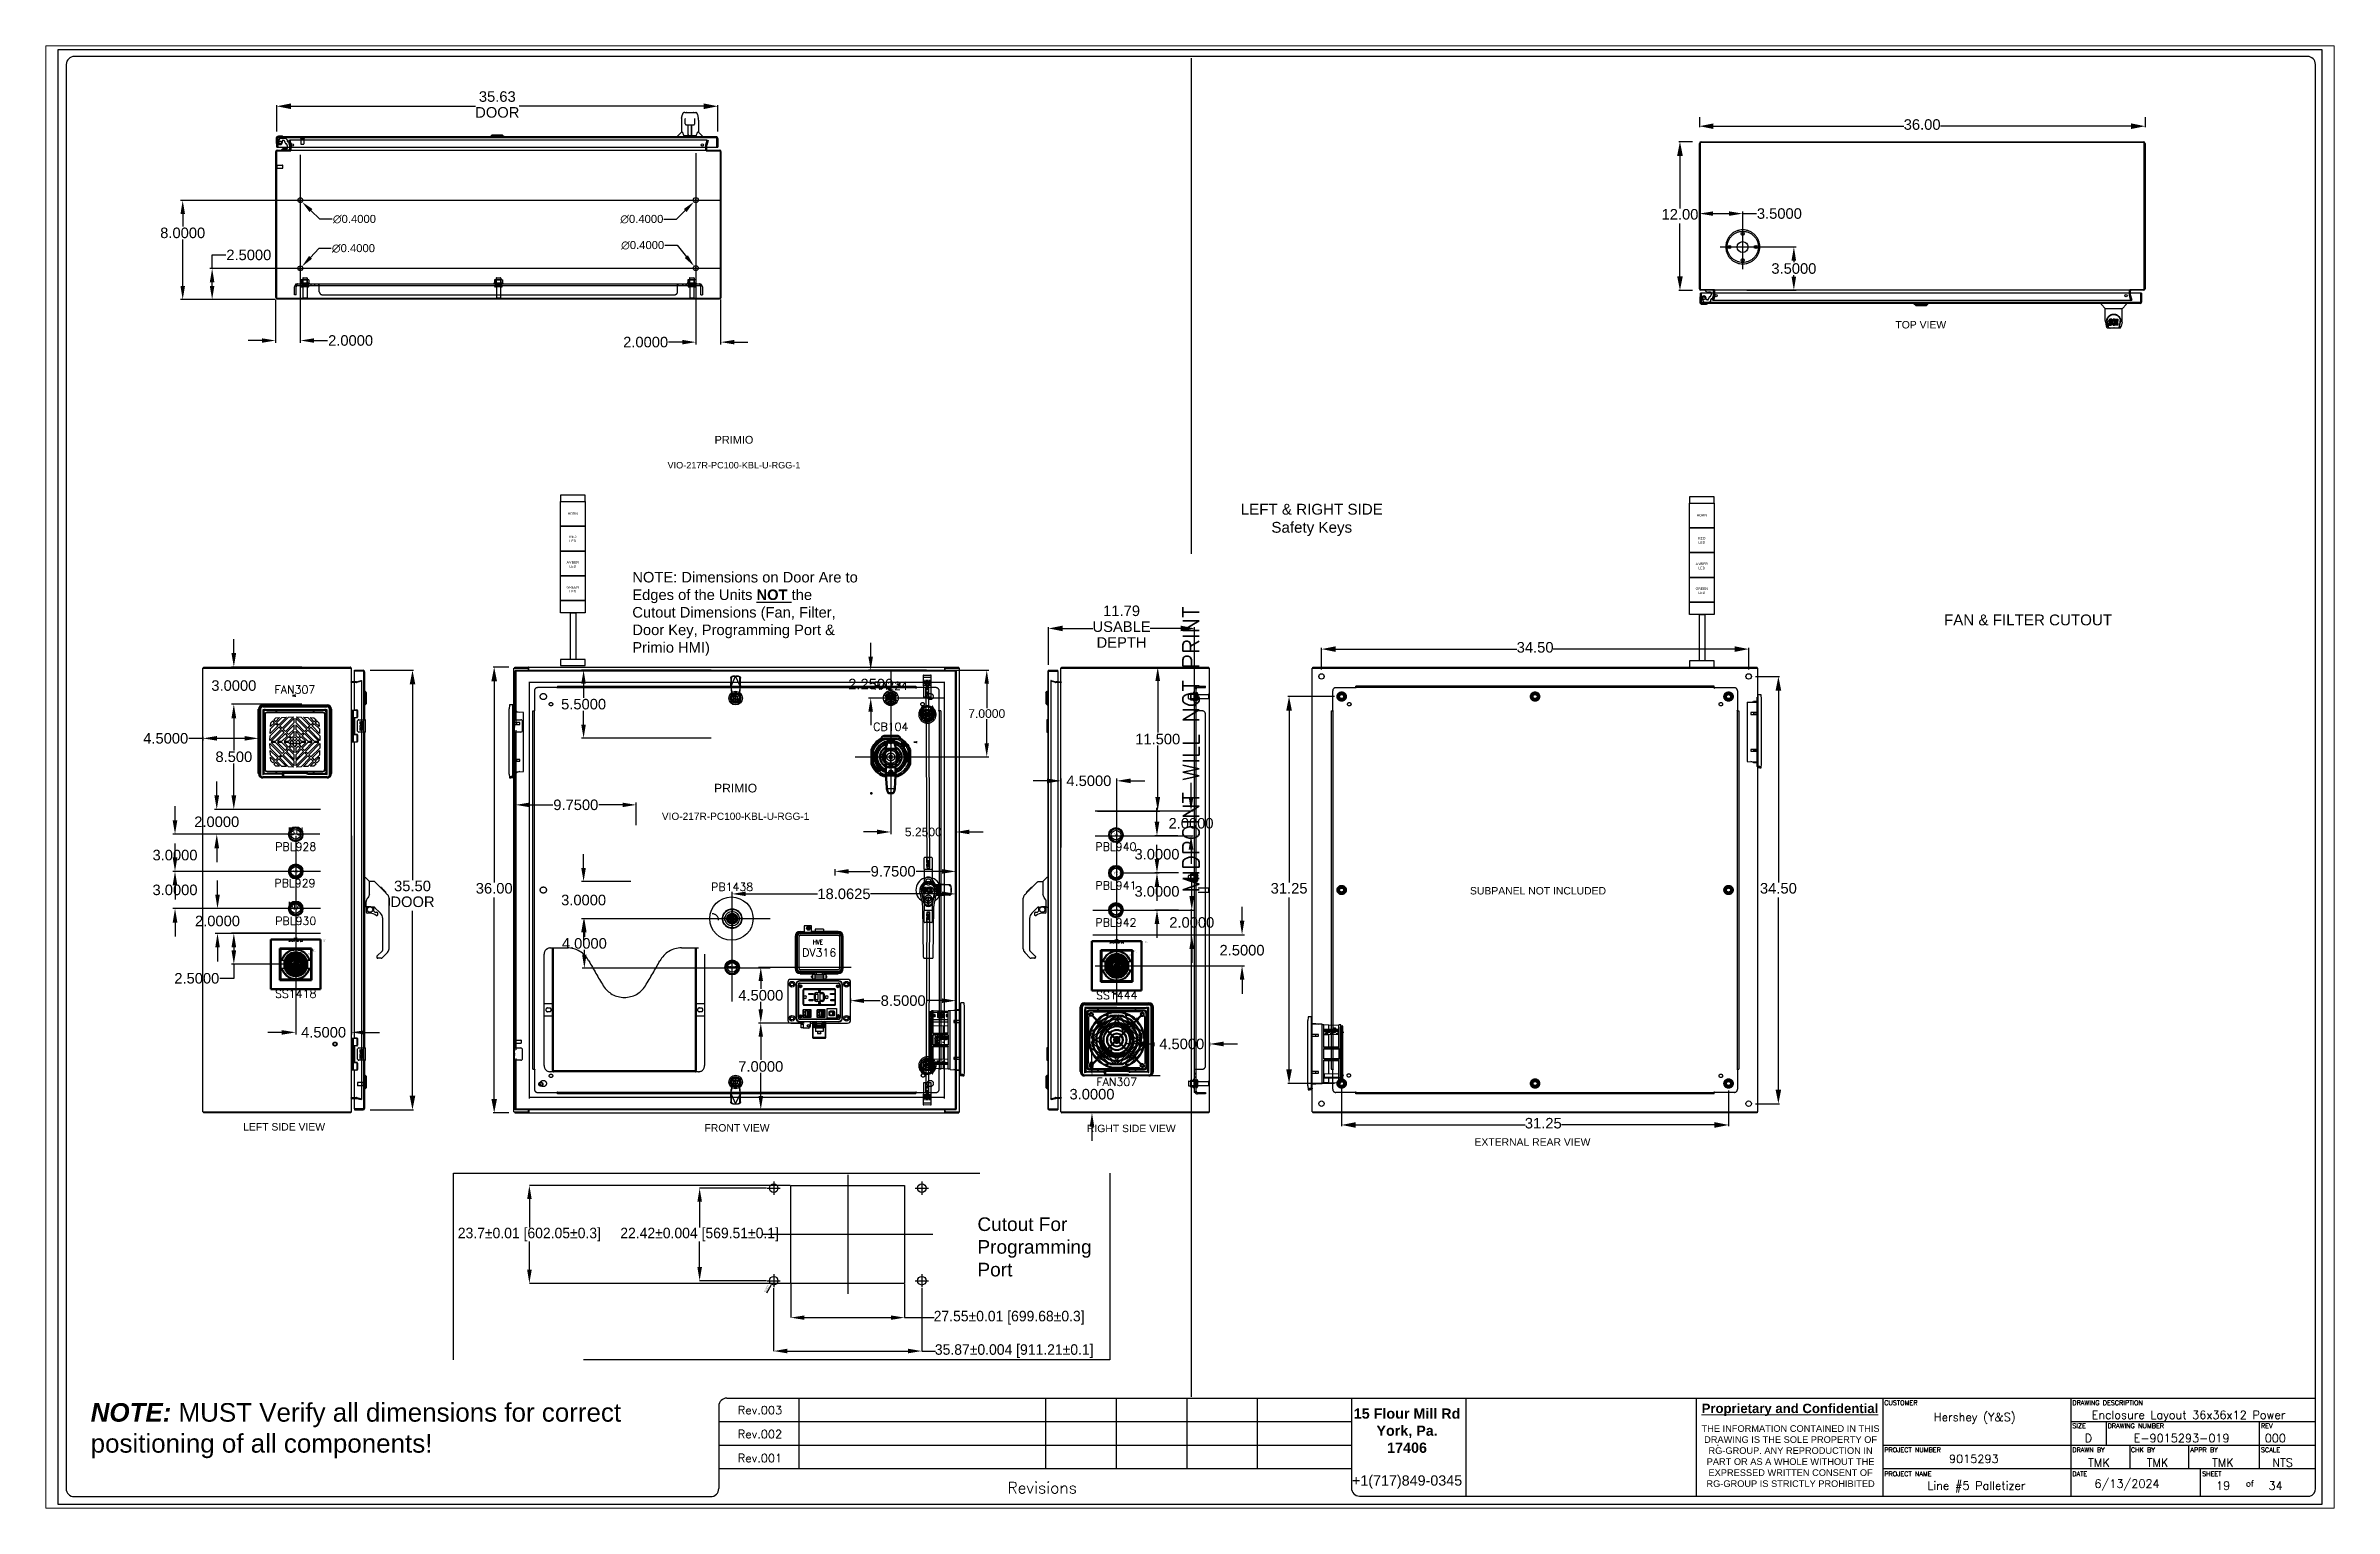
# Paper-space layout 'Layout1' of a CAD drawing. Header units: inches. Extents: x 0.2 to 10.3, y 0.8 to 7.2.
# The model-space entities are those that its viewports show. They can reach past a viewport. Long polylines and large blocks are cut down to what shows.
import ezdxf
from ezdxf.enums import TextEntityAlignment as Align

# ---------------------------------------------------------------- set-up
doc = ezdxf.new("R2010")
doc.units = ezdxf.units.IN
doc.header["$MEASUREMENT"] = 0
for name, pattern in [('CENTER', [2, 1.25, -0.25, 0.25, -0.25]), ('CENTERX2', [4, 2.5, -0.5, 0.5, -0.5]), ('DASHED', [0.75, 0.5, -0.25]), ('HIDDEN', [0.375, 0.25, -0.125]), ('HIDDEN2', [0.1875, 0.125, -0.0625])]:
    doc.linetypes.add(name, pattern=pattern)
for name, color, linetype, lineweight in [('2d ConnectionPoints', 7, 'Continuous', 50), ('AM_0', 7, 'Continuous', 50), ('AM_4', 3, 'Continuous', 25), ('AM_5', 3, 'Continuous', 25), ('AM_6', 2, 'Continuous', 35), ('AM_7', 7, 'CENTER', 25), ('AM_9', 6, 'DASHED', 25), ('CUTOUT', 7, 'Continuous', 25)]:
    doc.layers.add(name, color=color, linetype=linetype, lineweight=lineweight)
for name, color, linetype in [('DEFAULT_2', 8, 'HIDDEN'), ('DIMENSIONS', 7, 'Continuous'), ('DOOR_ASSEMBLY', 7, 'Continuous'), ('LOCBOX', 3, 'HIDDEN2'), ('PCAT', 9, 'Continuous'), ('PDESC', 142, 'Continuous'), ('PITEM', 20, 'Continuous'), ('PLOC', 8, 'Continuous'), ('PMISC', 7, 'Continuous'), ('PRTG', 130, 'Continuous'), ('PSYMS', 7, 'Continuous'), ('PTAG', 150, 'Continuous'), ('SLD-0', 179, 'Continuous'), ('SUBPANEL', 7, 'Continuous'), ('TB_LABELS', 1, 'Continuous')]:
    doc.layers.add(name, color=color, linetype=linetype)
doc.layers.add('MidPoint', color=210, linetype='HIDDEN2', plot=False)
doc.styles.add('Annotative', font='arial.ttf')
doc.styles.add('Fields', font='simplex.shx', dxfattribs={"height": 0.185})
doc.styles.add('SLDTEXTSTYLE0', font='arial.ttf', dxfattribs={"width": 0.948})
doc.styles.get("Standard").update_dxf_attribs({"font": 'arial.ttf'})
doc.styles.add('Title_Block', font='simplex.shx', dxfattribs={"height": 0.185})
doc.styles.add('WD', font='romans.shx', dxfattribs={"height": 0.185})
doc.dimstyles.new('DIMSTYLE_1', dxfattribs={"dimtxt": 0.852273, "dimasz": 1.136364, "dimexe": 0.09, "dimexo": 0.07, "dimgap": 0.0375, "dimtad": 0, "dimtih": 1, "dimtoh": 1, "dimzin": 4, "dimdsep": 46, "dimtxsty": 'Standard', "dimblk": '_FILLED', "dimblk1": '_FILLED', "dimblk2": '_FILLED', "dimcen": 0.09, "dimadec": 3, "dimazin": 1, "dimtfac": 1, "dimtdec": 3, "dimtofl": 0, "dimtmove": 0, "dimatfit": 3, "dimldrblk": '_FILLED', "dimfxl": 1, "dimtolj": 1, "dimtzin": 4, "dimarcsym": 0})
doc.dimstyles.new('SLDDIMSTYLE2', dxfattribs={"dimtxt": 0.080892, "dimasz": 0.080892, "dimexe": 0, "dimexo": 0.0625, "dimgap": 0.020223, "dimtad": 0, "dimtih": 1, "dimtoh": 1, "dimlfac": 3, "dimrnd": 1e-09, "dimzin": 12, "dimdsep": 46, "dimtxsty": 'SLDTEXTSTYLE0', "dimsah": 1, "dimcen": 0.09, "dimadec": 0, "dimazin": 3, "dimtol": 1, "dimtp": 0.01, "dimtm": 0.01, "dimtfac": 1, "dimtdec": 3, "dimtofl": 0, "dimtmove": 0, "dimatfit": 3, "dimfxl": 1, "dimfrac": 2, "dimtolj": 1, "dimarcsym": 0})
doc.dimstyles.new('SLDDIMSTYLE3', dxfattribs={"dimtxt": 0.080892, "dimasz": 0.080892, "dimexe": 0, "dimexo": 0.0625, "dimgap": 0.020223, "dimtad": 0, "dimtih": 1, "dimtoh": 1, "dimlfac": 3, "dimrnd": 1e-09, "dimzin": 12, "dimdsep": 46, "dimtxsty": 'SLDTEXTSTYLE0', "dimsah": 1, "dimcen": 0.09, "dimadec": 0, "dimazin": 3, "dimtol": 1, "dimtp": 0.004, "dimtm": 0.004, "dimtfac": 1, "dimtdec": 3, "dimtofl": 0, "dimtmove": 0, "dimatfit": 3, "dimfxl": 1, "dimfrac": 2, "dimtolj": 1, "dimarcsym": 0})
doc.dimstyles.new('SLDDIMSTYLE4', dxfattribs={"dimtxt": 0.080892, "dimasz": 0.080892, "dimexe": 0, "dimexo": 0.0625, "dimgap": 0.020223, "dimtad": 0, "dimlfac": 3, "dimrnd": 1e-09, "dimzin": 12, "dimdsep": 46, "dimtxsty": 'SLDTEXTSTYLE0', "dimsah": 1, "dimcen": 0.09, "dimadec": 0, "dimazin": 3, "dimtol": 1, "dimtp": 0.01, "dimtm": 0.01, "dimtfac": 1, "dimtdec": 3, "dimtofl": 0, "dimtmove": 0, "dimatfit": 3, "dimfxl": 1, "dimfrac": 2, "dimtolj": 1, "dimarcsym": 0})
doc.dimstyles.new('SLDDIMSTYLE5', dxfattribs={"dimtxt": 0.080892, "dimasz": 0.080892, "dimexe": 0, "dimexo": 0.0625, "dimgap": 0.020223, "dimtad": 0, "dimlfac": 3, "dimrnd": 1e-09, "dimzin": 12, "dimdsep": 46, "dimtxsty": 'SLDTEXTSTYLE0', "dimsah": 1, "dimcen": 0.09, "dimadec": 0, "dimazin": 3, "dimtol": 1, "dimtp": 0.004, "dimtm": 0.004, "dimtfac": 1, "dimtdec": 3, "dimtofl": 0, "dimtmove": 0, "dimatfit": 3, "dimfxl": 1, "dimfrac": 2, "dimtolj": 1, "dimarcsym": 0})
doc.dimstyles.new('SLDDIMSTYLE6', dxfattribs={"dimtxt": 0.080892, "dimasz": 0.080892, "dimexe": 0, "dimexo": 0.0625, "dimgap": 0.020223, "dimtad": 1, "dimlfac": 3, "dimrnd": 1e-09, "dimzin": 12, "dimdsep": 46, "dimtxsty": 'SLDTEXTSTYLE0', "dimsah": 1, "dimcen": 0, "dimadec": 0, "dimazin": 3, "dimtfac": 1, "dimtofl": 0, "dimtmove": 0, "dimatfit": 3, "dimfxl": 1, "dimfrac": 2, "dimtolj": 1, "dimtzin": 12, "dimarcsym": 0})
doc.dimstyles.get("Standard").update_dxf_attribs({"dimtxt": 0.18, "dimasz": 0.18, "dimexe": 0.18, "dimexo": 0.0625, "dimgap": 0.09, "dimtad": 0, "dimtih": 1, "dimtoh": 1, "dimdec": 4, "dimzin": 0, "dimdsep": 46, "dimtxsty": 'Standard', "dimcen": 0.09, "dimadec": 0, "dimazin": 0, "dimtfac": 1, "dimtdec": 4, "dimtofl": 0, "dimtmove": 0, "dimatfit": 3, "dimfxl": 1, "dimtolj": 1, "dimtzin": 0, "dimarcsym": 0})

psp = doc.layouts.get("Layout1")

msp = doc.modelspace()

# ---------------------------------------------------------------- texts
at = {"attachment_point": 1}
for s, width, gutter_width, insert, char_height in [('\\pxqc;{\\C256;\\c0;PRIMIO\\P\\P\\H0.83333x;VIO-217R-PC100-KBL-U-RGG-1}', 17.1174135, 0.90092, (46.02711, 86.04837), 0.6306416), ('\\pxqc;HORN', 2, 1, (40.5625, 79.875), 0.2), ('\\pxqc;LEFT & RIGHT SIDE Safety Keys', 13.875, 1, (94.3125, 80.5625), 0.875), ('\\pxqc;HORN', 2, 1, (131.75, 79.75), 0.2), ('\\pxqc;RED\\PLED', 2, 1, (40.5625, 78), 0.2), ('\\pxqc;RED\\PLED', 2, 1, (131.75, 77.875), 0.2), ('\\pxqc;AMBER\\PLED', 2, 1, (40.5625, 75.9375), 0.2), ('\\pxqc;AMBER\\PLED', 2, 1, (131.75, 75.8125), 0.2), ('\\pxqc;GREEN\\PLED', 2, 1, (40.5625, 73.9375), 0.2), ('\\pxqc;GREEN\\PLED', 2, 1, (131.75, 73.8125), 0.2), ('FAN & FILTER CUTOUT', 13.875, 1, (152.3125, 71.625), 0.875), ('\\pxqc;{\\C256;\\c0;PRIMIO\\P\\P\\H0.83333x;VIO-217R-PC100-KBL-U-RGG-1}', 13.2047258, 1, (48.11518, 57.95287), 0.7), ('Cutout For Programming Port', 7.625, 1, (74.25, 22.9375), 1.1)]:
    msp.add_mtext_dynamic_manual_height_columns(s, width=width, gutter_width=gutter_width, heights=[0], dxfattribs=dict(at, insert=insert, char_height=char_height))
at = {"layer": 'DIMENSIONS', "color": 2, "linetype": 'Continuous', "char_height": 0.6, "attachment_point": 2, "line_spacing_factor": 0.9}
for s, insert, width in [('TOP VIEW', (150.4392, 95.3251), 4.0884758), ('SUBPANEL NOT INCLUDED', (119.52517, 49.61532), 10.9717472), ('LEFT SIDE VIEW', (18.25175, 30.54865), 6.5977695), ('FRONT VIEW', (54.83187, 30.47006), 5.2505576), ('RIGHT SIDE VIEW', (86.67388, 30.42088), 7.1553903), ('EXTERNAL REAR VIEW', (119.07565, 29.32405), 9.3412639)]:
    msp.add_mtext(s, dxfattribs=dict(at, insert=insert, width=width))
at = {"layer": 'PITEM', "insert": (2.625, 7.9375), "char_height": 1.5, "attachment_point": 1}
msp.add_mtext_dynamic_manual_height_columns('\\pxt3;{\\fArial|b1|i1|c0|p34;NOTE:\\fArial|b1|i0|c0|p34; }MUST Verify all dimensions for correct positioning of all components!', width=49.8125, gutter_width=1, heights=[0], dxfattribs=at)
at = {"layer": 'PSYMS', "insert": (46.375, 75.0625), "char_height": 0.85, "attachment_point": 1}
msp.add_mtext_dynamic_manual_height_columns('NOTE: Dimensions on Door Are to Edges of the Units {\\fArial|b1|i0|c0|p34;\\LNOT} the Cutout Dimensions (Fan, Filter, Door Key, Programming Port & Primio HMI)', width=18.25, gutter_width=1, heights=[0], dxfattribs=at)

# ---------------------------------------------------------------- blocks, each defined once
blk = doc.blocks.new('RG_Master_Ver_4_2_2')
at = {"color": 3}
for p, q in [((34.028, 21.856), (0.25, 21.856)), ((0.125, 21.734), (0.125, 0.194)), ((34.15, 0.194), (34.15, 21.734)), ((9.998, 1.441), (9.998, 0.194)), ((10.12, 1.563), (34.15, 1.563)), ((11.207, 1.563), (11.207, 0.496)), ((14.942, 1.563), (14.942, 0.496)), ((16.009, 1.563), (16.009, 0.496)), ((17.076, 1.563), (17.076, 0.496)), ((18.143, 1.563), (18.143, 0.496)), ((19.566, 1.563), (19.566, 0.203)), ((21.3, 1.563), (21.3, 0.072)), ((24.781, 1.562), (24.781, 0.072)), ((27.605, 1.563), (27.605, 0.072)), ((30.451, 1.563), (30.451, 0.072)), ((9.998, 1.207), (19.566, 1.207)), ((30.451, 1.207), (34.15, 1.207)), ((30.984, 1.207), (30.984, 0.852)), ((33.297, 1.207), (33.297, 0.852)), ((9.998, 0.852), (19.566, 0.852)), ((25.107, 0.852), (25.117, 0.852)), ((27.605, 0.852), (34.15, 0.852)), ((27.959, 0.852), (27.961, 0.852)), ((31.34, 0.852), (31.34, 0.496)), ((32.229, 0.852), (32.229, 0.496)), ((33.297, 0.852), (33.297, 0.496)), ((9.998, 0.496), (19.566, 0.496)), ((27.605, 0.496), (34.15, 0.496)), ((32.407, 0.496), (32.407, 0.085)), ((0.247, 0.072), (9.875, 0.072)), ((19.689, 0.081), (34.062, 0.081))]:
    blk.add_line(p, q, dxfattribs=at)
blk.add_lwpolyline([(0, -0.044), (34.25, -0.044), (34.25, 21.956), (0, 21.956)], close=True, dxfattribs=at)
for centre, radius, start, end in [((0.25, 21.734), 0.122, 90, 180), ((34.028, 21.734), 0.122, 0, 90), ((10.12, 1.441), 0.122, 90, 180), ((0.247, 0.194), 0.122, 180, 270), ((9.875, 0.194), 0.122, 270, 360), ((19.689, 0.203), 0.122, 180, 270), ((34.035, 0.192), 0.115, 283.6956, 0.7965)]:
    blk.add_arc(centre, radius, start, end, dxfattribs=at)
at = {"layer": 'MidPoint'}
for p, q in [((17.141, 21.831), (17.141, 14.331)), ((17.141, 8.956), (17.141, 1.581))]:
    blk.add_line(p, q, dxfattribs=at)
at = {"style": 'Title_Block'}
for s, width, heights, insert, char_height, attachment_point in [('\\pxqc;Rev.003', 1.24498, [0], (9.998, 1.442), 0.125, 1), ('\\pxqc;Rev.002', 1.24498, [0], (9.998, 1.08), 0.125, 1), ('\\pxqc;Rev.001', 1.24498, [0], (9.998, 0.717), 0.125, 1), ('\\pxqc;Revisions', 9.42628, [0.392], (14.889, 0.206), 0.17145, 5)]:
    blk.add_mtext_dynamic_manual_height_columns(s, width=width, gutter_width=0.857, heights=heights, dxfattribs=dict(at, insert=insert, char_height=char_height, attachment_point=attachment_point))
at = {"color": 3, "insert": (20.409, 1.406), "char_height": 0.14228, "attachment_point": 2}
blk.add_mtext_dynamic_manual_height_columns('{\\fArial|b1|i0|c0|p34;\\H1.08937x;15 Flour Mill Rd\\PYork, Pa. \\P17406}\\P\\P{\\H1.08937x;+1(717)849-0345}', width=1.73509, gutter_width=0.69, heights=[0], dxfattribs=at)
at = {"color": 3, "linetype": 'Continuous', "lineweight": 20, "insert": (26.201, 1.478), "char_height": 0.14228, "width": 2.80179, "attachment_point": 2, "style": 'Annotative'}
blk.add_mtext('{\\fArial|b1|i0|c0|p34;\\LProprietary and Confidential}', dxfattribs=at)
at = {"color": 3, "insert": (26.21, 1.152), "char_height": 0.1, "width": 2.78538, "attachment_point": 2, "style": 'Annotative'}
blk.add_mtext('THE INFORMATION CONTAINED IN THIS DRAWING IS THE SOLE PROPERTY OF RG-GROUP. ANY REPRODUCTION IN PART OR AS A WHOLE WITHOUT THE EXPRESSED WRITTEN CONSENT OF RG-GROUP IS STRICTLY PROHIBITED', dxfattribs=at)
at = {"insert": (30.807, 0.331), "char_height": 0.125, "attachment_point": 1, "style": 'Fields'}
blk.add_mtext('6/13/2024', dxfattribs=at)
at = {"style": 'Fields'}
for tag, p in [('DESCRIPTION_3', (13.116, 1.307)), ('DRN_3', (15.472, 1.307)), ('CHK_3', (16.529, 1.307)), ('APP_3', (17.552, 1.307)), ('DATE_3', (18.829, 1.307)), ('DESCRIPTION_2', (13.116, 0.951)), ('DRN_2', (15.472, 0.951)), ('CHK_2', (16.529, 0.951)), ('APP_2', (17.552, 0.951)), ('DATE_2', (18.829, 0.951)), ('CUSTOMER', (28.997, 1.214)), ('DRAWING_DESC', (32.229, 1.246)), ('DRAWING_#', (32.125, 0.894)), ('DESCRIPTION_1', (13.116, 0.596)), ('DRN_1', (15.472, 0.596)), ('CHK_1', (16.529, 0.596)), ('APP_1', (17.552, 0.596)), ('DATE_1', (18.829, 0.596)), ('PROJECT_#', (28.981, 0.581)), ('SIZE', (30.715, 0.894)), ('REV', (33.543, 0.894)), ('DRN_BY', (30.875, 0.524)), ('CHK_BY', (31.762, 0.524)), ('APP_BY', (32.75, 0.524)), ('SCALE', (33.652, 0.524)), ('PROJECT_NAME', (29.021, 0.176)), ('SHEETNUM', (32.753, 0.176)), ('TTL_SHTS', (33.547, 0.176))]:
    blk.add_attdef(tag, text='', height=0.125, dxfattribs=at).set_placement(p, align=Align.CENTER)
at = {"style": 'Fields', "flags": 9}
blk.add_attdef('WD_TB', (9.953, 0.194), '', height=0.0638, dxfattribs=at)
at = {"layer": 'MidPoint', "insert": (17.016, 9.206), "char_height": 0.25, "attachment_point": 1, "rotation": 90, "style": 'Fields'}
blk.add_mtext_dynamic_manual_height_columns('MIDPOINT WILL NOT PRINT', width=5.375, gutter_width=0.575, heights=[0], dxfattribs=at)
at = {"layer": 'TB_LABELS', "style": 'WD'}
for s, height, p in [('CUSTOMER', 0.0711, (27.627, 1.528)), ('DRAWING DESCRIPTION', 0.07114, (30.472, 1.528)), ('SIZE', 0.0711, (30.472, 1.179)), ('DRAWING NUMBER', 0.07114, (31.006, 1.179)), ('REV', 0.0711, (33.325, 1.179)), ('PROJECT NUMBER', 0.07114, (27.627, 0.816)), ('DRAWN BY', 0.0711, (30.472, 0.816)), ('CHK BY', 0.0711, (31.359, 0.816)), ('APPR BY', 0.0711, (32.258, 0.816)), ('SCALE', 0.0711, (33.325, 0.816)), ('PROJECT NAME', 0.07114, (27.627, 0.453)), ('DATE', 0.0711, (30.472, 0.453)), ('SHEET', 0.0711, (32.436, 0.453)), ('of', 0.0925, (33.098, 0.318))]:
    blk.add_text(s, height=height, dxfattribs=at).set_placement(p, align=Align.TOP_LEFT)
blk = doc.blocks.new('ABPFA160RE')
for points in [[(-0.78, 0), (-0.78, 0.1), (-0.76, 0.2), (-0.72, 0.3), (-0.68, 0.39), (-0.62, 0.48), (-0.55, 0.56), (-0.48, 0.62), (-0.39, 0.68), (-0.3, 0.73), (-0.2, 0.76), (-0.1, 0.78), (0, 0.79), (0.1, 0.78), (0.2, 0.76), (0.3, 0.73), (0.39, 0.68), (0.48, 0.62), (0.55, 0.56), (0.62, 0.48), (0.68, 0.39), (0.72, 0.3), (0.76, 0.2), (0.78, 0.1), (0.78, 0), (0.78, -0.1), (0.76, -0.2), (0.72, -0.3), (0.68, -0.39), (0.62, -0.48), (0.55, -0.55), (0.48, -0.62), (0.39, -0.68), (0.3, -0.73), (0.2, -0.76), (0.1, -0.78), (0, -0.78), (-0.1, -0.78), (-0.2, -0.76), (-0.3, -0.73), (-0.39, -0.68), (-0.48, -0.62), (-0.55, -0.55), (-0.62, -0.48), (-0.68, -0.39), (-0.72, -0.3), (-0.76, -0.2), (-0.78, -0.1), (-0.78, 0), (-0.78, 0)], [(0.78, 0), (0.77, 0.1), (0.75, 0.2), (0.72, 0.3), (0.67, 0.39), (0.62, 0.47), (0.55, 0.55), (0.47, 0.62), (0.39, 0.67), (0.3, 0.72), (0.2, 0.75), (0.1, 0.77), (0, 0.78), (-0.1, 0.77), (-0.2, 0.75), (-0.3, 0.72), (-0.39, 0.67), (-0.47, 0.62), (-0.55, 0.55), (-0.62, 0.47), (-0.67, 0.39), (-0.72, 0.3), (-0.75, 0.2), (-0.77, 0.1), (-0.78, 0), (-0.77, -0.1), (-0.75, -0.2), (-0.72, -0.3), (-0.67, -0.39), (-0.62, -0.47), (-0.55, -0.55), (-0.47, -0.62), (-0.39, -0.67), (-0.3, -0.72), (-0.2, -0.75), (-0.1, -0.77), (0, -0.78), (0.1, -0.77), (0.2, -0.75), (0.3, -0.72), (0.39, -0.67), (0.47, -0.62), (0.55, -0.55), (0.62, -0.47), (0.67, -0.39), (0.72, -0.3), (0.75, -0.2), (0.77, -0.1), (0.78, 0), (0.78, 0)], [(-0.73, 0), (-0.76, 0), (-0.78, 0), (-0.78, 0)], [(-0.78, 0), (-0.78, 0), (-0.77, 0)], [(-0.77, 0), (-0.76, 0.1), (-0.74, 0.2), (-0.71, 0.29), (-0.67, 0.39), (-0.61, 0.47), (-0.54, 0.54), (-0.47, 0.61), (-0.38, 0.67), (-0.29, 0.71), (-0.2, 0.74), (-0.1, 0.76), (0, 0.77), (0.1, 0.76), (0.2, 0.74), (0.29, 0.71), (0.38, 0.67), (0.47, 0.61), (0.54, 0.54), (0.61, 0.47), (0.67, 0.39), (0.71, 0.29), (0.74, 0.2), (0.76, 0.1), (0.77, 0), (0.76, -0.1), (0.74, -0.2), (0.71, -0.29), (0.67, -0.38), (0.61, -0.47), (0.54, -0.54), (0.47, -0.61), (0.38, -0.67), (0.29, -0.71), (0.2, -0.74), (0.1, -0.76), (0, -0.77), (-0.1, -0.76), (-0.2, -0.74), (-0.29, -0.71), (-0.38, -0.67), (-0.47, -0.61), (-0.54, -0.54), (-0.61, -0.47), (-0.67, -0.38), (-0.71, -0.29), (-0.74, -0.2), (-0.76, -0.1), (-0.77, 0), (-0.77, 0)], [(-0.77, 0), (-0.77, 0), (-0.75, 0)], [(-0.75, 0), (-0.75, 0.1), (-0.73, 0.2), (-0.7, 0.29), (-0.65, 0.38), (-0.6, 0.46), (-0.53, 0.53), (-0.46, 0.6), (-0.38, 0.65), (-0.29, 0.7), (-0.19, 0.73), (-0.1, 0.75), (0, 0.75), (0.1, 0.75), (0.19, 0.73), (0.29, 0.7), (0.38, 0.65), (0.46, 0.6), (0.53, 0.53), (0.6, 0.46), (0.65, 0.38), (0.69, 0.29), (0.73, 0.2), (0.75, 0.1), (0.75, 0), (0.75, -0.1), (0.73, -0.19), (0.69, -0.29), (0.65, -0.38), (0.6, -0.46), (0.53, -0.53), (0.46, -0.6), (0.38, -0.65), (0.29, -0.7), (0.19, -0.73), (0.1, -0.75), (0, -0.75), (-0.1, -0.75), (-0.19, -0.73), (-0.29, -0.7), (-0.38, -0.65), (-0.46, -0.6), (-0.53, -0.53), (-0.6, -0.46), (-0.65, -0.38), (-0.7, -0.29), (-0.73, -0.19), (-0.75, -0.1), (-0.75, 0), (-0.75, 0)], [(-0.75, 0), (-0.72, 0), (-0.68, 0), (-0.62, 0), (-0.55, 0)], [(-0.7, 0), (-0.73, 0)], [(-0.62, 0), (-0.7, 0)], [(-0.54, 0), (-0.62, 0)], [(-0.58, 0), (-0.58, 0.09), (-0.55, 0.18), (-0.52, 0.26), (-0.47, 0.34), (-0.41, 0.41), (-0.34, 0.47), (-0.26, 0.52), (-0.18, 0.55), (-0.09, 0.58), (0, 0.58), (0.09, 0.58), (0.18, 0.55), (0.26, 0.52), (0.34, 0.47), (0.41, 0.41), (0.47, 0.34), (0.52, 0.26), (0.55, 0.18), (0.58, 0.09), (0.58, 0), (0.58, -0.09), (0.55, -0.18), (0.52, -0.26), (0.47, -0.34), (0.41, -0.41), (0.34, -0.47), (0.26, -0.52), (0.18, -0.55), (0.09, -0.58), (0, -0.58), (-0.09, -0.58), (-0.18, -0.55), (-0.26, -0.52), (-0.34, -0.47), (-0.41, -0.41), (-0.47, -0.34), (-0.52, -0.26), (-0.55, -0.18), (-0.58, -0.09), (-0.58, 0), (-0.58, 0)], [(-0.58, 0), (-0.58, 0.09), (-0.55, 0.18), (-0.52, 0.26), (-0.47, 0.34), (-0.41, 0.41), (-0.34, 0.47), (-0.26, 0.52), (-0.18, 0.55), (-0.09, 0.58), (0, 0.58), (0.09, 0.58), (0.18, 0.55), (0.26, 0.52), (0.34, 0.47), (0.41, 0.41), (0.47, 0.34), (0.52, 0.26), (0.55, 0.18), (0.58, 0.09), (0.58, 0), (0.58, -0.09), (0.55, -0.18), (0.52, -0.26), (0.47, -0.34), (0.41, -0.41), (0.34, -0.47), (0.26, -0.52), (0.18, -0.55), (0.09, -0.58), (0, -0.58), (-0.09, -0.58), (-0.18, -0.55), (-0.26, -0.52), (-0.34, -0.47), (-0.41, -0.41), (-0.47, -0.34), (-0.52, -0.26), (-0.55, -0.18), (-0.58, -0.09), (-0.58, 0), (-0.58, 0)], [(-0.54, 0), (-0.57, 0), (-0.58, 0)], [(-0.56, 0), (-0.56, 0)], [(-0.56, 0), (-0.56, 0)], [(-0.56, 0), (-0.56, 0), (-0.55, 0)], [(-0.54, 0), (-0.54, 0), (-0.55, 0)], [(-0.53, 0), (-0.54, 0)], [(-0.53, 0), (-0.54, 0)], [(-0.54, 0), (-0.54, 0)], [(-0.54, 0), (-0.54, 0), (-0.53, 0)], [(-0.51, 0), (-0.53, 0)], [(-0.52, 0), (-0.53, 0)], [(-0.52, 0), (-0.51, 0)], [(-0.5, 0), (-0.51, 0)], [(-0.41, 0), (-0.5, 0)], [(-0.43, 0), (-0.42, 0.07), (-0.4, 0.15), (-0.37, 0.21), (-0.33, 0.28), (-0.28, 0.33), (-0.21, 0.37), (-0.15, 0.4), (-0.07, 0.42), (0, 0.43), (0.07, 0.42), (0.15, 0.4), (0.21, 0.37), (0.28, 0.33), (0.33, 0.28), (0.37, 0.21), (0.4, 0.15), (0.42, 0.07), (0.43, 0), (0.42, -0.07), (0.4, -0.15), (0.37, -0.21), (0.33, -0.28), (0.28, -0.33), (0.21, -0.37), (0.15, -0.4), (0.07, -0.42), (0, -0.43), (-0.07, -0.42), (-0.15, -0.4), (-0.21, -0.37), (-0.28, -0.33), (-0.33, -0.28), (-0.37, -0.21), (-0.4, -0.15), (-0.42, -0.07), (-0.43, 0), (-0.43, 0)], [(-0.43, 0), (-0.42, 0.07), (-0.4, 0.15), (-0.37, 0.22), (-0.33, 0.28), (-0.28, 0.33), (-0.21, 0.37), (-0.15, 0.4), (-0.07, 0.42), (0, 0.43), (0.07, 0.42), (0.15, 0.4), (0.21, 0.37), (0.28, 0.33), (0.33, 0.28), (0.37, 0.22), (0.4, 0.15), (0.42, 0.07), (0.43, 0), (0.42, -0.07), (0.4, -0.15), (0.37, -0.21), (0.33, -0.28), (0.28, -0.33), (0.21, -0.37), (0.15, -0.4), (0.07, -0.42), (0, -0.43), (-0.07, -0.42), (-0.15, -0.4), (-0.21, -0.37), (-0.28, -0.33), (-0.33, -0.28), (-0.37, -0.21), (-0.4, -0.15), (-0.42, -0.07), (-0.43, 0), (-0.43, 0)], [(-0.43, 0), (-0.42, 0.07), (-0.4, 0.15), (-0.37, 0.22), (-0.33, 0.28), (-0.28, 0.33), (-0.22, 0.37), (-0.15, 0.4), (-0.07, 0.42), (0, 0.43), (0.07, 0.42), (0.15, 0.4), (0.22, 0.37), (0.28, 0.33), (0.33, 0.28), (0.37, 0.22), (0.4, 0.15), (0.42, 0.07), (0.43, 0), (0.42, -0.07), (0.4, -0.15), (0.37, -0.22), (0.33, -0.28), (0.28, -0.33), (0.22, -0.37), (0.15, -0.4), (0.07, -0.42), (0, -0.43), (-0.07, -0.42), (-0.15, -0.4), (-0.22, -0.37), (-0.28, -0.33), (-0.33, -0.28), (-0.37, -0.22), (-0.4, -0.15), (-0.42, -0.07), (-0.43, 0), (-0.43, 0)], [(-0.43, 0), (-0.42, 0.07), (-0.4, 0.15), (-0.37, 0.22), (-0.33, 0.28), (-0.28, 0.33), (-0.22, 0.37), (-0.15, 0.4), (-0.07, 0.42), (0, 0.43), (0.07, 0.42), (0.15, 0.4), (0.22, 0.37), (0.28, 0.33), (0.33, 0.28), (0.37, 0.22), (0.4, 0.15), (0.42, 0.07), (0.43, 0), (0.42, -0.07), (0.4, -0.15), (0.37, -0.22), (0.33, -0.28), (0.28, -0.33), (0.22, -0.37), (0.15, -0.4), (0.07, -0.42), (0, -0.43), (-0.07, -0.42), (-0.15, -0.4), (-0.22, -0.37), (-0.28, -0.33), (-0.33, -0.28), (-0.37, -0.22), (-0.4, -0.15), (-0.42, -0.07), (-0.43, 0), (-0.43, 0)], [(-0.43, 0), (-0.42, 0.07), (-0.4, 0.15), (-0.37, 0.22), (-0.33, 0.28), (-0.28, 0.33), (-0.21, 0.37), (-0.15, 0.4), (-0.07, 0.42), (0, 0.43), (0.07, 0.42), (0.15, 0.4), (0.21, 0.37), (0.28, 0.33), (0.33, 0.28), (0.37, 0.22), (0.4, 0.15), (0.42, 0.07), (0.43, 0), (0.42, -0.07), (0.4, -0.15), (0.37, -0.21), (0.33, -0.28), (0.28, -0.33), (0.21, -0.37), (0.15, -0.4), (0.07, -0.42), (0, -0.43), (-0.07, -0.42), (-0.15, -0.4), (-0.21, -0.37), (-0.28, -0.33), (-0.33, -0.28), (-0.37, -0.21), (-0.4, -0.15), (-0.42, -0.07), (-0.43, 0), (-0.43, 0)], [(-0.43, 0), (-0.42, 0.07), (-0.4, 0.15), (-0.37, 0.22), (-0.33, 0.28), (-0.28, 0.33), (-0.21, 0.37), (-0.15, 0.4), (-0.07, 0.42), (0, 0.43), (0.07, 0.42), (0.15, 0.4), (0.21, 0.37), (0.28, 0.33), (0.33, 0.28), (0.37, 0.22), (0.4, 0.15), (0.42, 0.07), (0.43, 0), (0.42, -0.07), (0.4, -0.15), (0.37, -0.21), (0.33, -0.28), (0.28, -0.33), (0.21, -0.37), (0.15, -0.4), (0.07, -0.42), (0, -0.43), (-0.07, -0.42), (-0.15, -0.4), (-0.21, -0.37), (-0.28, -0.33), (-0.33, -0.28), (-0.37, -0.21), (-0.4, -0.15), (-0.42, -0.07), (-0.43, 0), (-0.43, 0)], [(-0.43, 0), (-0.42, 0.07), (-0.4, 0.15), (-0.37, 0.22), (-0.33, 0.28), (-0.28, 0.33), (-0.22, 0.37), (-0.15, 0.4), (-0.07, 0.42), (0, 0.43), (0.07, 0.42), (0.15, 0.4), (0.22, 0.37), (0.28, 0.33), (0.33, 0.28), (0.37, 0.22), (0.4, 0.15), (0.42, 0.07), (0.43, 0), (0.42, -0.07), (0.4, -0.15), (0.37, -0.22), (0.33, -0.28), (0.28, -0.33), (0.22, -0.37), (0.15, -0.4), (0.07, -0.42), (0, -0.43), (-0.07, -0.42), (-0.15, -0.4), (-0.22, -0.37), (-0.28, -0.33), (-0.33, -0.28), (-0.37, -0.22), (-0.4, -0.15), (-0.42, -0.07), (-0.43, 0), (-0.43, 0)], [(-0.43, 0), (-0.42, 0.07), (-0.4, 0.15), (-0.37, 0.22), (-0.33, 0.28), (-0.28, 0.33), (-0.22, 0.37), (-0.15, 0.4), (-0.07, 0.42), (0, 0.43), (0.07, 0.42), (0.15, 0.4), (0.22, 0.37), (0.28, 0.33), (0.33, 0.28), (0.37, 0.22), (0.4, 0.15), (0.42, 0.07), (0.43, 0), (0.42, -0.07), (0.4, -0.15), (0.37, -0.22), (0.33, -0.28), (0.28, -0.33), (0.22, -0.37), (0.15, -0.4), (0.07, -0.42), (0, -0.43), (-0.07, -0.42), (-0.15, -0.4), (-0.22, -0.37), (-0.28, -0.33), (-0.33, -0.28), (-0.37, -0.22), (-0.4, -0.15), (-0.42, -0.07), (-0.43, 0), (-0.43, 0)], [(-0.43, 0), (-0.42, 0.07), (-0.4, 0.15), (-0.37, 0.22), (-0.33, 0.28), (-0.28, 0.33), (-0.21, 0.37), (-0.15, 0.4), (-0.07, 0.42), (0, 0.43), (0.07, 0.42), (0.15, 0.4), (0.21, 0.37), (0.28, 0.33), (0.33, 0.28), (0.37, 0.22), (0.4, 0.15), (0.42, 0.07), (0.43, 0), (0.42, -0.07), (0.4, -0.15), (0.37, -0.21), (0.33, -0.28), (0.28, -0.33), (0.21, -0.37), (0.15, -0.4), (0.07, -0.42), (0, -0.43), (-0.07, -0.42), (-0.15, -0.4), (-0.21, -0.37), (-0.28, -0.33), (-0.33, -0.28), (-0.37, -0.21), (-0.4, -0.15), (-0.42, -0.07), (-0.43, 0), (-0.43, 0)], [(-0.43, 0), (-0.42, 0.07), (-0.4, 0.15), (-0.37, 0.22), (-0.33, 0.28), (-0.28, 0.33), (-0.21, 0.37), (-0.15, 0.4), (-0.07, 0.42), (0, 0.43), (0.07, 0.42), (0.15, 0.4), (0.21, 0.37), (0.28, 0.33), (0.33, 0.28), (0.37, 0.22), (0.4, 0.15), (0.42, 0.07), (0.43, 0), (0.42, -0.07), (0.4, -0.15), (0.37, -0.21), (0.33, -0.28), (0.28, -0.33), (0.21, -0.37), (0.15, -0.4), (0.07, -0.42), (0, -0.43), (-0.07, -0.42), (-0.15, -0.4), (-0.21, -0.37), (-0.28, -0.33), (-0.33, -0.28), (-0.37, -0.21), (-0.4, -0.15), (-0.42, -0.07), (-0.43, 0), (-0.43, 0)], [(-0.43, 0), (-0.42, 0.07), (-0.4, 0.15), (-0.37, 0.22), (-0.33, 0.28), (-0.28, 0.33), (-0.22, 0.37), (-0.15, 0.4), (-0.07, 0.42), (0, 0.43), (0.07, 0.42), (0.15, 0.4), (0.22, 0.37), (0.28, 0.33), (0.33, 0.28), (0.37, 0.22), (0.4, 0.15), (0.42, 0.07), (0.43, 0), (0.42, -0.07), (0.4, -0.15), (0.37, -0.22), (0.33, -0.28), (0.28, -0.33), (0.22, -0.37), (0.15, -0.4), (0.07, -0.42), (0, -0.43), (-0.07, -0.42), (-0.15, -0.4), (-0.22, -0.37), (-0.28, -0.33), (-0.33, -0.28), (-0.37, -0.22), (-0.4, -0.15), (-0.42, -0.07), (-0.43, 0), (-0.43, 0)], [(-0.43, 0), (-0.42, 0.07), (-0.4, 0.15), (-0.37, 0.22), (-0.33, 0.28), (-0.28, 0.33), (-0.22, 0.37), (-0.15, 0.4), (-0.07, 0.42), (0, 0.43), (0.07, 0.42), (0.15, 0.4), (0.22, 0.37), (0.28, 0.33), (0.33, 0.28), (0.37, 0.22), (0.4, 0.15), (0.42, 0.07), (0.43, 0), (0.42, -0.07), (0.4, -0.15), (0.37, -0.22), (0.33, -0.28), (0.28, -0.33), (0.22, -0.37), (0.15, -0.4), (0.07, -0.42), (0, -0.43), (-0.07, -0.42), (-0.15, -0.4), (-0.22, -0.37), (-0.28, -0.33), (-0.33, -0.28), (-0.37, -0.22), (-0.4, -0.15), (-0.42, -0.07), (-0.43, 0), (-0.43, 0)], [(-0.43, 0), (-0.42, 0.07), (-0.4, 0.15), (-0.37, 0.22), (-0.33, 0.28), (-0.28, 0.33), (-0.21, 0.37), (-0.15, 0.4), (-0.07, 0.42), (0, 0.43), (0.07, 0.42), (0.15, 0.4), (0.21, 0.37), (0.28, 0.33), (0.33, 0.28), (0.37, 0.22), (0.4, 0.15), (0.42, 0.07), (0.43, 0), (0.42, -0.07), (0.4, -0.15), (0.37, -0.21), (0.33, -0.28), (0.28, -0.33), (0.21, -0.37), (0.15, -0.4), (0.07, -0.42), (0, -0.43), (-0.07, -0.42), (-0.15, -0.4), (-0.21, -0.37), (-0.28, -0.33), (-0.33, -0.28), (-0.37, -0.21), (-0.4, -0.15), (-0.42, -0.07), (-0.43, 0), (-0.43, 0)], [(-0.43, 0), (-0.42, 0.07), (-0.4, 0.15), (-0.37, 0.22), (-0.33, 0.28), (-0.28, 0.33), (-0.21, 0.37), (-0.15, 0.4), (-0.07, 0.42), (0, 0.43), (0.07, 0.42), (0.15, 0.4), (0.21, 0.37), (0.28, 0.33), (0.33, 0.28), (0.37, 0.22), (0.4, 0.15), (0.42, 0.07), (0.43, 0), (0.42, -0.07), (0.4, -0.15), (0.37, -0.21), (0.33, -0.28), (0.28, -0.33), (0.21, -0.37), (0.15, -0.4), (0.07, -0.42), (0, -0.43), (-0.07, -0.42), (-0.15, -0.4), (-0.21, -0.37), (-0.28, -0.33), (-0.33, -0.28), (-0.37, -0.21), (-0.4, -0.15), (-0.42, -0.07), (-0.43, 0), (-0.43, 0)], [(-0.43, 0), (-0.42, 0.07), (-0.4, 0.15), (-0.37, 0.22), (-0.33, 0.28), (-0.28, 0.33), (-0.22, 0.37), (-0.15, 0.4), (-0.07, 0.42), (0, 0.43), (0.07, 0.42), (0.15, 0.4), (0.22, 0.37), (0.28, 0.33), (0.33, 0.28), (0.37, 0.22), (0.4, 0.15), (0.42, 0.07), (0.43, 0), (0.42, -0.07), (0.4, -0.15), (0.37, -0.22), (0.33, -0.28), (0.28, -0.33), (0.22, -0.37), (0.15, -0.4), (0.07, -0.42), (0, -0.43), (-0.07, -0.42), (-0.15, -0.4), (-0.22, -0.37), (-0.28, -0.33), (-0.33, -0.28), (-0.37, -0.22), (-0.4, -0.15), (-0.42, -0.07), (-0.43, 0), (-0.43, 0)], [(-0.43, 0), (-0.42, 0.07), (-0.4, 0.15), (-0.37, 0.22), (-0.33, 0.28), (-0.28, 0.33), (-0.22, 0.37), (-0.15, 0.4), (-0.07, 0.42), (0, 0.43), (0.07, 0.42), (0.15, 0.4), (0.22, 0.37), (0.28, 0.33), (0.33, 0.28), (0.37, 0.22), (0.4, 0.15), (0.42, 0.07), (0.43, 0), (0.42, -0.07), (0.4, -0.15), (0.37, -0.22), (0.33, -0.28), (0.28, -0.33), (0.22, -0.37), (0.15, -0.4), (0.07, -0.42), (0, -0.43), (-0.07, -0.42), (-0.15, -0.4), (-0.22, -0.37), (-0.28, -0.33), (-0.33, -0.28), (-0.37, -0.22), (-0.4, -0.15), (-0.42, -0.07), (-0.43, 0), (-0.43, 0)], [(-0.43, 0), (-0.42, 0.07), (-0.4, 0.15), (-0.37, 0.22), (-0.33, 0.28), (-0.28, 0.33), (-0.21, 0.37), (-0.15, 0.4), (-0.07, 0.42), (0, 0.43), (0.07, 0.42), (0.15, 0.4), (0.21, 0.37), (0.28, 0.33), (0.33, 0.28), (0.37, 0.22), (0.4, 0.15), (0.42, 0.07), (0.43, 0), (0.42, -0.07), (0.4, -0.15), (0.37, -0.21), (0.33, -0.28), (0.28, -0.33), (0.21, -0.37), (0.15, -0.4), (0.07, -0.42), (0, -0.43), (-0.07, -0.42), (-0.15, -0.4), (-0.21, -0.37), (-0.28, -0.33), (-0.33, -0.28), (-0.37, -0.21), (-0.4, -0.15), (-0.42, -0.07), (-0.43, 0), (-0.43, 0)], [(-0.43, 0), (-0.43, 0)], [(-0.43, 0), (-0.43, 0)], [(-0.43, 0), (-0.43, 0)], [(-0.43, 0), (-0.4, 0)], [(-0.4, 0), (-0.43, 0)], [(-0.43, 0), (-0.43, 0)], [(-0.43, 0), (-0.43, 0)], [(-0.43, 0), (-0.4, 0)], [(-0.4, 0), (-0.43, 0)], [(-0.43, 0), (-0.43, 0)], [(-0.43, 0), (-0.43, 0)], [(-0.43, 0), (-0.4, 0)], [(-0.4, 0), (-0.43, 0)], [(-0.43, 0), (-0.43, 0)], [(-0.43, 0), (-0.43, 0)], [(-0.43, 0), (-0.4, 0)], [(-0.41, 0), (-0.41, 0.07), (-0.39, 0.14), (-0.36, 0.21), (-0.32, 0.27), (-0.27, 0.32), (-0.21, 0.36), (-0.14, 0.39), (-0.07, 0.41), (0, 0.41), (0.07, 0.41), (0.14, 0.39), (0.21, 0.36), (0.27, 0.32), (0.32, 0.27), (0.36, 0.21), (0.39, 0.14), (0.41, 0.07), (0.41, 0), (0.41, -0.07), (0.39, -0.14), (0.36, -0.21), (0.32, -0.27), (0.27, -0.32), (0.21, -0.36), (0.14, -0.39), (0.07, -0.41), (0, -0.41), (-0.07, -0.41), (-0.14, -0.39), (-0.21, -0.36), (-0.27, -0.32), (-0.32, -0.27), (-0.36, -0.21), (-0.39, -0.14), (-0.41, -0.07), (-0.41, 0), (-0.41, 0)], [(0.41, 0), (0.41, 0.07), (0.39, 0.14), (0.36, 0.21), (0.32, 0.27), (0.27, 0.32), (0.21, 0.36), (0.14, 0.39), (0.07, 0.41), (0, 0.41), (-0.07, 0.41), (-0.14, 0.39), (-0.21, 0.36), (-0.27, 0.32), (-0.32, 0.27), (-0.36, 0.21), (-0.39, 0.14), (-0.41, 0.07), (-0.41, 0), (-0.41, -0.07), (-0.39, -0.14), (-0.36, -0.21), (-0.32, -0.27), (-0.27, -0.32), (-0.21, -0.36), (-0.14, -0.39), (-0.07, -0.41), (0, -0.41), (0.07, -0.41), (0.14, -0.39), (0.21, -0.36), (0.27, -0.32), (0.32, -0.27), (0.36, -0.21), (0.39, -0.14), (0.41, -0.07), (0.41, 0), (0.41, 0)], [(-0.4, 0), (-0.41, 0)], [(-0.33, 0), (-0.41, 0)], [(-0.4, 0), (-0.39, 0.08), (-0.37, 0.15), (-0.33, 0.22), (-0.28, 0.28), (-0.22, 0.33), (-0.15, 0.37), (-0.08, 0.39), (0, 0.4), (0.08, 0.39), (0.15, 0.37), (0.22, 0.33), (0.28, 0.28), (0.33, 0.22), (0.37, 0.15), (0.39, 0.08), (0.4, 0), (0.39, -0.08), (0.37, -0.15), (0.33, -0.22), (0.28, -0.28), (0.22, -0.33), (0.15, -0.37), (0.08, -0.39), (0, -0.4), (-0.08, -0.39), (-0.15, -0.37), (-0.22, -0.33), (-0.28, -0.28), (-0.33, -0.22), (-0.37, -0.15), (-0.39, -0.08), (-0.4, 0), (-0.4, 0)], [(-0.4, 0), (-0.39, 0.08), (-0.37, 0.15), (-0.33, 0.22), (-0.28, 0.28), (-0.22, 0.33), (-0.15, 0.37), (-0.08, 0.39), (0, 0.4), (0.08, 0.39), (0.15, 0.37), (0.22, 0.33), (0.28, 0.28), (0.33, 0.22), (0.37, 0.15), (0.39, 0.08), (0.4, 0), (0.39, -0.08), (0.37, -0.15), (0.33, -0.22), (0.28, -0.28), (0.22, -0.33), (0.15, -0.37), (0.08, -0.39), (0, -0.4), (-0.08, -0.39), (-0.15, -0.37), (-0.22, -0.33), (-0.28, -0.28), (-0.33, -0.22), (-0.37, -0.15), (-0.39, -0.08), (-0.4, 0), (-0.4, 0)], [(-0.4, 0), (-0.39, 0.08), (-0.37, 0.15), (-0.33, 0.22), (-0.28, 0.28), (-0.22, 0.33), (-0.15, 0.37), (-0.08, 0.39), (0, 0.4), (0.08, 0.39), (0.15, 0.37), (0.22, 0.33), (0.28, 0.28), (0.33, 0.22), (0.37, 0.15), (0.39, 0.08), (0.4, 0), (0.39, -0.08), (0.37, -0.15), (0.33, -0.22), (0.28, -0.28), (0.22, -0.33), (0.15, -0.37), (0.08, -0.39), (0, -0.4), (-0.08, -0.39), (-0.15, -0.37), (-0.22, -0.33), (-0.28, -0.28), (-0.33, -0.22), (-0.37, -0.15), (-0.39, -0.08), (-0.4, 0), (-0.4, 0)], [(-0.4, 0), (-0.39, 0.08), (-0.37, 0.15), (-0.33, 0.22), (-0.28, 0.28), (-0.22, 0.33), (-0.15, 0.37), (-0.08, 0.39), (0, 0.4), (0.08, 0.39), (0.15, 0.37), (0.22, 0.33), (0.28, 0.28), (0.33, 0.22), (0.37, 0.15), (0.39, 0.08), (0.4, 0), (0.39, -0.08), (0.37, -0.15), (0.33, -0.22), (0.28, -0.28), (0.22, -0.33), (0.15, -0.37), (0.08, -0.39), (0, -0.4), (-0.08, -0.39), (-0.15, -0.37), (-0.22, -0.33), (-0.28, -0.28), (-0.33, -0.22), (-0.37, -0.15), (-0.39, -0.08), (-0.4, 0), (-0.4, 0)], [(-0.4, 0), (-0.39, 0.08), (-0.37, 0.15), (-0.33, 0.22), (-0.28, 0.28), (-0.22, 0.33), (-0.15, 0.37), (-0.08, 0.39), (0, 0.4), (0.08, 0.39), (0.15, 0.37), (0.22, 0.33), (0.28, 0.28), (0.33, 0.22), (0.37, 0.15), (0.39, 0.08), (0.4, 0), (0.39, -0.08), (0.37, -0.15), (0.33, -0.22), (0.28, -0.28), (0.22, -0.33), (0.15, -0.37), (0.08, -0.39), (0, -0.4), (-0.08, -0.39), (-0.15, -0.37), (-0.22, -0.33), (-0.28, -0.28), (-0.33, -0.22), (-0.37, -0.15), (-0.39, -0.08), (-0.4, 0), (-0.4, 0)], [(-0.4, 0), (-0.39, 0.08), (-0.37, 0.15), (-0.33, 0.22), (-0.28, 0.28), (-0.22, 0.33), (-0.15, 0.37), (-0.08, 0.39), (0, 0.4), (0.08, 0.39), (0.15, 0.37), (0.22, 0.33), (0.28, 0.28), (0.33, 0.22), (0.37, 0.15), (0.39, 0.08), (0.4, 0), (0.39, -0.08), (0.37, -0.15), (0.33, -0.22), (0.28, -0.28), (0.22, -0.33), (0.15, -0.37), (0.08, -0.39), (0, -0.4), (-0.08, -0.39), (-0.15, -0.37), (-0.22, -0.33), (-0.28, -0.28), (-0.33, -0.22), (-0.37, -0.15), (-0.39, -0.08), (-0.4, 0), (-0.4, 0)], [(-0.4, 0), (-0.39, 0.08), (-0.37, 0.15), (-0.33, 0.22), (-0.28, 0.28), (-0.22, 0.33), (-0.15, 0.37), (-0.08, 0.39), (0, 0.4), (0.08, 0.39), (0.15, 0.37), (0.22, 0.33), (0.28, 0.28), (0.33, 0.22), (0.37, 0.15), (0.39, 0.08), (0.4, 0), (0.39, -0.08), (0.37, -0.15), (0.33, -0.22), (0.28, -0.28), (0.22, -0.33), (0.15, -0.37), (0.08, -0.39), (0, -0.4), (-0.08, -0.39), (-0.15, -0.37), (-0.22, -0.33), (-0.28, -0.28), (-0.33, -0.22), (-0.37, -0.15), (-0.39, -0.08), (-0.4, 0), (-0.4, 0)], [(-0.4, 0), (-0.39, 0.08), (-0.37, 0.15), (-0.33, 0.22), (-0.28, 0.28), (-0.22, 0.33), (-0.15, 0.37), (-0.08, 0.39), (0, 0.4), (0.08, 0.39), (0.15, 0.37), (0.22, 0.33), (0.28, 0.28), (0.33, 0.22), (0.37, 0.15), (0.39, 0.08), (0.4, 0), (0.39, -0.08), (0.37, -0.15), (0.33, -0.22), (0.28, -0.28), (0.22, -0.33), (0.15, -0.37), (0.08, -0.39), (0, -0.4), (-0.08, -0.39), (-0.15, -0.37), (-0.22, -0.33), (-0.28, -0.28), (-0.33, -0.22), (-0.37, -0.15), (-0.39, -0.08), (-0.4, 0), (-0.4, 0)], [(0.4, 0), (0.39, 0.08), (0.37, 0.15), (0.33, 0.22), (0.28, 0.28), (0.22, 0.33), (0.15, 0.37), (0.08, 0.39), (0, 0.4), (-0.08, 0.39), (-0.15, 0.37), (-0.22, 0.33), (-0.28, 0.28), (-0.33, 0.22), (-0.37, 0.15), (-0.39, 0.08), (-0.4, 0), (-0.39, -0.08), (-0.37, -0.15), (-0.33, -0.22), (-0.28, -0.28), (-0.22, -0.33), (-0.15, -0.37), (-0.08, -0.39), (0, -0.4), (0.08, -0.39), (0.15, -0.37), (0.22, -0.33), (0.28, -0.28), (0.33, -0.22), (0.37, -0.15), (0.39, -0.08), (0.4, 0), (0.4, 0)], [(-0.18, 0.36), (-0.25, 0.32), (-0.31, 0.26), (-0.35, 0.19), (-0.38, 0.12), (-0.4, 0.04), (-0.4, -0.04), (-0.38, -0.12), (-0.35, -0.19), (-0.31, -0.26), (-0.25, -0.32), (-0.18, -0.36)], [(-0.33, 0), (-0.32, 0.06), (-0.3, 0.13), (-0.27, 0.18), (-0.23, 0.23), (-0.18, 0.27), (-0.13, 0.3), (-0.06, 0.32), (0, 0.33), (0.06, 0.32), (0.13, 0.3), (0.18, 0.27), (0.23, 0.23), (0.27, 0.18), (0.3, 0.13), (0.32, 0.06), (0.33, 0), (0.32, -0.06), (0.3, -0.13), (0.27, -0.18), (0.23, -0.23), (0.18, -0.27), (0.13, -0.3), (0.06, -0.32), (0, -0.33), (-0.06, -0.32), (-0.13, -0.3), (-0.18, -0.27), (-0.23, -0.23), (-0.27, -0.18), (-0.3, -0.13), (-0.32, -0.06), (-0.33, 0), (-0.33, 0)], [(-0.31, 0), (-0.33, 0)], [(-0.31, 0), (-0.31, 0.06), (-0.29, 0.12), (-0.26, 0.18), (-0.22, 0.22), (-0.17, 0.26), (-0.12, 0.29), (-0.06, 0.31), (0, 0.32), (0.06, 0.31), (0.12, 0.29), (0.17, 0.26), (0.22, 0.22), (0.26, 0.18), (0.29, 0.12), (0.31, 0.06), (0.31, 0), (0.31, -0.06), (0.29, -0.12), (0.26, -0.17), (0.22, -0.22), (0.17, -0.26), (0.12, -0.29), (0.06, -0.31), (0, -0.31), (-0.06, -0.31), (-0.12, -0.29), (-0.17, -0.26), (-0.22, -0.22), (-0.26, -0.17), (-0.29, -0.12), (-0.31, -0.06), (-0.31, 0), (-0.31, 0)], [(-0.31, 0), (-0.24, 0)], [(-0.24, 0), (-0.23, 0.05), (-0.22, 0.1), (-0.19, 0.15), (-0.15, 0.19), (-0.1, 0.22), (-0.05, 0.23), (0, 0.24), (0.05, 0.23), (0.1, 0.22), (0.15, 0.19), (0.19, 0.15), (0.22, 0.1), (0.23, 0.05), (0.24, 0), (0.23, -0.05), (0.22, -0.1), (0.19, -0.15), (0.15, -0.19), (0.1, -0.22), (0.05, -0.23), (0, -0.24), (-0.05, -0.23), (-0.1, -0.22), (-0.15, -0.19), (-0.19, -0.15), (-0.22, -0.1), (-0.23, -0.05), (-0.24, 0), (-0.24, 0)], [(-0.24, 0), (-0.16, 0)], [(-0.19, 0.35), (-0.13, 0.38), (-0.07, 0.4)], [(-0.17, 0.37), (-0.18, 0.36), (-0.19, 0.35)], [(0.18, 0.36), (0.11, 0.39), (0.04, 0.4), (-0.04, 0.4), (-0.11, 0.39), (-0.18, 0.36)], [(0.17, 0.37), (0.13, 0.38), (0.09, 0.39), (0.06, 0.4), (0.02, 0.4), (-0.02, 0.4), (-0.06, 0.4), (-0.09, 0.39), (-0.13, 0.38), (-0.17, 0.37)], [(-0.16, 0), (-0.16, 0.04), (-0.14, 0.08), (-0.12, 0.12), (-0.08, 0.14), (-0.04, 0.16), (0, 0.16), (0.04, 0.16), (0.08, 0.14), (0.12, 0.12), (0.14, 0.08), (0.16, 0.04), (0.16, 0), (0.16, -0.04), (0.14, -0.08), (0.12, -0.12), (0.08, -0.14), (0.04, -0.16), (0, -0.16), (-0.04, -0.16), (-0.08, -0.14), (-0.12, -0.12), (-0.14, -0.08), (-0.16, -0.04), (-0.16, 0), (-0.16, 0)], [(-0.16, 0), (0.16, 0)], [(-0.14, 0.08), (-0.05, 0.08), (0.05, 0.08), (0.14, 0.08)], [(-0.08, 0.14), (-0.08, -0.14)], [(-0.07, 0.4), (0, 0.4), (0.07, 0.4)], [(0.07, 0.4), (-0.07, 0.4)], [(0, 0.73), (0, 0.76), (0, 0.78), (0, 0.79)], [(0, 0.79), (0, 0.78), (0, 0.77)], [(0, 0.77), (0, 0.77), (0, 0.75)], [(0, 0.75), (0, 0.72), (0, 0.68), (0, 0.62), (0, 0.55)], [(0, 0.7), (0, 0.73)], [(0, 0.62), (0, 0.7)], [(0, 0.54), (0, 0.62)], [(0, 0.54), (0, 0.57), (0, 0.58)], [(0, 0.56), (0, 0.56)], [(0, 0.56), (0, 0.56)], [(0, 0.56), (0, 0.56), (0, 0.55)], [(0, 0.41), (0, 0.5)], [(0, 0.43), (0, 0.43)], [(0, 0.43), (0, 0.43)], [(0, 0.43), (0, 0.43)], [(0, 0.43), (0, 0.4)], [(0, 0.4), (0, 0.43)], [(0, 0.43), (0, 0.43)], [(0, 0.43), (0, 0.43)], [(0, 0.43), (0, 0.4)], [(0, 0.4), (0, 0.43)], [(0, 0.43), (0, 0.43)], [(0, 0.43), (0, 0.43)], [(0, 0.43), (0, 0.4)], [(0, 0.4), (0, 0.43)], [(0, 0.43), (0, 0.43)], [(0, 0.43), (0, 0.43)], [(0, 0.43), (0, 0.4)], [(0, 0.4), (0, 0.41)], [(0, 0.33), (0, 0.41)], [(0, 0.32), (0, 0.33)], [(0, 0.32), (0, 0.24)], [(0, 0.24), (0, 0.16)], [(0, 0.16), (0, -0.16)], [(0.07, 0.4), (0.13, 0.38), (0.19, 0.35)], [(0.08, 0.14), (0.08, -0.14)], [(0.24, 0), (0.16, 0)], [(0.19, 0.35), (0.18, 0.36), (0.17, 0.37)], [(0.18, -0.36), (0.25, -0.32), (0.31, -0.26), (0.35, -0.19), (0.38, -0.12), (0.4, -0.04), (0.4, 0.04), (0.38, 0.12), (0.35, 0.19), (0.31, 0.26), (0.25, 0.32), (0.18, 0.36)], [(0.31, 0), (0.24, 0)], [(0.31, 0), (0.33, 0)], [(0.33, 0), (0.41, 0)], [(0.43, 0), (0.4, 0)], [(0.4, 0), (0.43, 0)], [(0.43, 0), (0.4, 0)], [(0.4, 0), (0.43, 0)], [(0.43, 0), (0.4, 0)], [(0.4, 0), (0.43, 0)], [(0.43, 0), (0.4, 0)], [(0.4, 0), (0.41, 0)], [(0.41, 0), (0.5, 0)], [(0.43, 0), (0.43, 0)], [(0.43, 0), (0.43, 0)], [(0.43, 0), (0.43, 0)], [(0.43, 0), (0.43, 0)], [(0.43, 0), (0.43, 0)], [(0.43, 0), (0.43, 0)], [(0.43, 0), (0.43, 0)], [(0.43, 0), (0.43, 0)], [(0.43, 0), (0.43, 0)], [(0.5, 0), (0.51, 0)], [(0.51, 0), (0.53, 0)], [(0.52, 0), (0.51, 0)], [(0.52, 0), (0.53, 0)], [(0.53, 0), (0.54, 0)], [(0.53, 0), (0.54, 0)], [(0.54, 0), (0.54, 0), (0.53, 0)], [(0.54, 0), (0.62, 0)], [(0.54, 0), (0.57, 0), (0.58, 0)], [(0.54, 0), (0.54, 0), (0.55, 0)], [(0.54, 0), (0.54, 0)], [(0.75, 0), (0.72, 0), (0.68, 0), (0.62, 0), (0.55, 0)], [(0.56, 0), (0.56, 0), (0.55, 0)], [(0.56, 0), (0.56, 0)], [(0.56, 0), (0.56, 0)], [(0.62, 0), (0.7, 0)], [(0.7, 0), (0.73, 0)], [(0.73, 0), (0.76, 0), (0.78, 0), (0.78, 0)], [(0.77, 0), (0.76, 0), (0.75, 0)], [(0.78, 0), (0.78, 0), (0.77, 0)], [(-0.07, -0.4), (-0.13, -0.38), (-0.19, -0.35)], [(-0.19, -0.35), (-0.18, -0.36), (-0.17, -0.37)], [(-0.18, -0.36), (-0.11, -0.39), (-0.04, -0.4), (0.04, -0.4), (0.11, -0.39), (0.18, -0.36)], [(-0.17, -0.37), (-0.13, -0.38), (-0.09, -0.39), (-0.06, -0.4), (-0.02, -0.4), (0.02, -0.4), (0.06, -0.4), (0.09, -0.39), (0.13, -0.38), (0.17, -0.37)], [(-0.14, -0.08), (-0.05, -0.08), (0.05, -0.08), (0.14, -0.08)], [(0.07, -0.4), (0, -0.4), (-0.07, -0.4)], [(0.07, -0.4), (-0.07, -0.4)], [(0, -0.24), (0, -0.16)], [(0, -0.31), (0, -0.24)], [(0, -0.31), (0, -0.33)], [(0, -0.33), (0, -0.41)], [(0, -0.43), (0, -0.4)], [(0, -0.4), (0, -0.43)], [(0, -0.43), (0, -0.4)], [(0, -0.4), (0, -0.43)], [(0, -0.43), (0, -0.4)], [(0, -0.4), (0, -0.43)], [(0, -0.43), (0, -0.4)], [(0, -0.4), (0, -0.41)], [(0, -0.41), (0, -0.5)], [(0, -0.43), (0, -0.43)], [(0, -0.43), (0, -0.43)], [(0, -0.43), (0, -0.43)], [(0, -0.43), (0, -0.43)], [(0, -0.43), (0, -0.43)], [(0, -0.43), (0, -0.43)], [(0, -0.43), (0, -0.43)], [(0, -0.43), (0, -0.43)], [(0, -0.43), (0, -0.43)], [(0, -0.5), (0, -0.51)], [(0, -0.51), (0, -0.53)], [(0, -0.52), (0, -0.51)], [(0, -0.52), (0, -0.53)], [(0, -0.53), (0, -0.54)], [(0, -0.53), (0, -0.54)], [(0, -0.54), (0, -0.54), (0, -0.53)], [(0, -0.54), (0, -0.62)], [(0, -0.54), (0, -0.57), (0, -0.58)], [(0, -0.54), (0, -0.54), (0, -0.55)], [(0, -0.54), (0, -0.54)], [(0, -0.75), (0, -0.72), (0, -0.68), (0, -0.62), (0, -0.55)], [(0, -0.56), (0, -0.56), (0, -0.55)], [(0, -0.56), (0, -0.56)], [(0, -0.56), (0, -0.56)], [(0, -0.62), (0, -0.7)], [(0, -0.7), (0, -0.73)], [(0, -0.73), (0, -0.76), (0, -0.78), (0, -0.78)], [(0, -0.77), (0, -0.77), (0, -0.75)], [(0, -0.78), (0, -0.78), (0, -0.77)], [(0.19, -0.35), (0.13, -0.38), (0.07, -0.4)], [(0.17, -0.37), (0.18, -0.36), (0.19, -0.35)]]:
    blk.add_lwpolyline(points)
blk.add_attdef('COLOR', text='', height=0.2).set_placement((0, -0.11), align=Align.CENTER)
blk = doc.blocks.new('NP_SAFETY_RESET_22MM')
blk.add_circle((0.75, 0.59425), 0.495)
at = {"style": 'WD'}
blk.add_attdef('TAG1', text='', height=0.125, dxfattribs=at).set_placement((0.75, 0.25), align=Align.CENTER)
blk = doc.blocks.new('AB_140G-G-NVM12R')
at = {"layer": '2d ConnectionPoints'}
for p in [(0, 0), (0, 0), (-1.56, -2.94)]:
    blk.add_point(p, dxfattribs=at)
at = {"layer": 'AM_0'}
for p, q in [((-1.56, -0.58), (-1.56, 0.58)), ((-0.55, 1.69), (0.55, 1.69)), ((-0.19, 1.37), (-0.29, 1.12)), ((0.19, 1.37), (-0.19, 1.37)), ((0.29, 1.12), (0.19, 1.37)), ((0.28, 1.49), (0.24, 1.27)), ((1.56, 0.58), (1.56, -0.58)), ((-0.98, -0.84), (-1.15, -0.98)), ((-0.38, -1.56), (-0.57, -1.56)), ((-0.39, -0.77), (-0.39, -1.42)), ((0.39, -0.83), (-0.39, -0.83)), ((0.39, -1.42), (0.39, -0.77)), ((0.58, -1.56), (0.39, -1.56)), ((-0.2, -2.91), (-0.21, -2.89)), ((0.16, -2.94), (-0.15, -2.94)), ((0.22, -2.89), (0.2, -2.91))]:
    blk.add_line(p, q, dxfattribs=at)
for points in [[(-0.75, 1.5), (-0.75, 1.49), (-0.76, 1.48), (-0.77, 1.47)], [(-0.75, 1.5), (-0.74, 1.54), (-0.73, 1.57), (-0.71, 1.6), (-0.69, 1.63), (-0.66, 1.65), (-0.63, 1.67), (-0.6, 1.68), (-0.57, 1.69), (-0.55, 1.69)], [(-0.4, 0.7), (-0.39, 0.75), (-0.38, 0.8), (-0.37, 0.85), (-0.36, 0.89), (-0.35, 0.93), (-0.33, 0.97), (-0.32, 1.01), (-0.31, 1.04), (-0.3, 1.07), (-0.3, 1.09), (-0.29, 1.1), (-0.29, 1.12)], [(0.29, 1.12), (0.3, 1.1), (0.3, 1.08), (0.31, 1.06), (0.32, 1.03), (0.33, 1), (0.34, 0.97), (0.35, 0.93), (0.36, 0.89), (0.38, 0.84), (0.39, 0.8), (0.4, 0.75), (0.41, 0.7)], [(0.55, 1.69), (0.58, 1.69), (0.62, 1.68), (0.65, 1.66), (0.68, 1.65), (0.7, 1.62), (0.72, 1.6), (0.74, 1.57), (0.75, 1.54), (0.76, 1.5)], [(0.78, 1.47), (0.77, 1.48), (0.76, 1.49), (0.76, 1.5)], [(-0.39, -1.42), (-0.33, -2.48), (-0.33, -2.57)], [(0.33, -2.57), (0.39, -1.51), (0.39, -1.42)], [(-0.33, -2.57), (-0.3, -2.67), (-0.26, -2.77), (-0.22, -2.87), (-0.21, -2.89)], [(-0.15, -2.94), (-0.16, -2.94), (-0.16, -2.94), (-0.17, -2.93), (-0.17, -2.93), (-0.18, -2.93), (-0.18, -2.93), (-0.18, -2.93), (-0.19, -2.92), (-0.19, -2.92), (-0.19, -2.92), (-0.2, -2.91), (-0.2, -2.91), (-0.2, -2.91)], [(0.2, -2.91), (0.2, -2.91), (0.2, -2.92), (0.2, -2.92), (0.19, -2.92), (0.19, -2.93), (0.19, -2.93), (0.18, -2.93), (0.18, -2.93), (0.17, -2.93), (0.17, -2.94), (0.17, -2.94), (0.16, -2.94), (0.16, -2.94)], [(0.22, -2.89), (0.26, -2.79), (0.3, -2.69), (0.33, -2.59), (0.33, -2.57)]]:
    blk.add_lwpolyline(points, dxfattribs=at)
for centre, radius, start, end in [((0, 0), 1.66, 117.7705, 159.6875), ((0, 0), 1.51, 79.5, 220.5), ((0, 0), 1.29, 100.4522, 252.4005), ((0, 0), 1.28, 100.7676, 252.2416), ((0, 0), 1.11, 105.9413, 249.5099), ((0, 0), 0.868, 116.6553, 243.2902), ((2.94, 0), 3.41, 168.1511, 193.0834), ((0, 0), 1.29, 287.5995, 79.5478), ((0, 0), 1.28, 287.7584, 79.2324), ((0, 0), 1.11, 290.4901, 74.0587), ((0, 0), 0.868, 296.7098, 63.3447), ((-2.93, 0), 3.41, 346.9166, 11.8489), ((0, 0), 1.66, 20.3125, 62.2295), ((0, 0), 1.66, 200.3125, 249.6875), ((0, 0), 1.66, 290.3125, 339.6875)]:
    blk.add_arc(centre, radius, start, end, dxfattribs=at)
at = {"layer": 'AM_4'}
for p, q in [((-0.4, 0.7), (0.41, 0.7)), ((0.29, 1.12), (-0.29, 1.12)), ((0.22, -2.89), (-0.21, -2.89))]:
    blk.add_line(p, q, dxfattribs=at)
at = {"layer": 'AM_7'}
for p, q in [((-0.73, 0), (0.73, 0)), ((-0.21, 1.29), (0.22, 1.29)), ((0, 1.07), (0, 1.51)), ((0, -0.73), (0, 0.73)), ((0.8, 1.02), (1.23, 1.02)), ((1.02, 0.8), (1.02, 1.23)), ((-1.23, -1.02), (-0.8, -1.02)), ((-1.01, -1.23), (-1.01, -0.8)), ((-0.21, -1.29), (0.22, -1.29)), ((0, -1.51), (0, -1.07))]:
    blk.add_line(p, q, dxfattribs=at)
at = {"layer": 'AM_9'}
for p, q in [((-1.5, 0.58), (-1.5, -0.58)), ((-1.4, 0.55), (-1.4, -0.55)), ((0.58, 1.5), (-0.57, 1.5)), ((-0.57, 0.37), (-0.57, -0.37)), ((0.55, 1.4), (-0.54, 1.4)), ((-0.34, 0.6), (0.34, 0.6)), ((-0.2, 1.29), (-0.2, 1.4)), ((-0.12, 0.11), (-0.12, -0.11)), ((0.11, 0.12), (-0.1, 0.12)), ((0.12, -0.11), (0.12, 0.11)), ((0.21, 1.4), (0.21, 1.29)), ((0.24, 1.26), (0.24, 1.27)), ((0.55, 0.4), (0.49, 0.36)), ((0.87, 1.16), (0.91, 1.2)), ((1.2, 0.91), (1.16, 0.87)), ((1.4, -0.55), (1.4, 0.55)), ((1.51, -0.58), (1.51, 0.58)), ((-1.2, -0.91), (-1.16, -0.87)), ((-0.98, -0.84), (-0.98, -0.84)), ((-0.87, -1.16), (-0.91, -1.2)), ((-0.57, -1.5), (0.58, -1.5)), ((-0.54, -1.4), (0.55, -1.4)), ((0.39, -1.41), (-0.39, -1.41)), ((-0.39, -1.41), (0.39, -1.41)), ((0.39, -1.54), (-0.39, -1.54)), ((0.39, -1.56), (-0.38, -1.56)), ((0.34, -0.6), (-0.34, -0.6)), ((-0.2, -1.4), (-0.2, -1.29)), ((-0.1, -0.12), (0.11, -0.12)), ((0.21, -1.29), (0.21, -1.4)), ((0.55, -0.4), (0.49, -0.36)), ((0.33, -2.58), (-0.32, -2.58))]:
    blk.add_line(p, q, dxfattribs=at)
for centre, radius in [((0, 0), 0.696), ((0, 0), 0.517), ((0, 0), 0.32), ((0, 1.29), 0.103), ((0, 1.29), 0.0813), ((1.02, 1.02), 0.0813), ((-1.01, -1.02), 0.0813), ((0, -1.29), 0.103), ((0, -1.29), 0.0813)]:
    blk.add_circle(centre, radius, dxfattribs=at)
for centre, radius, start, end in [((0, 0), 1.61, 110.9722, 159.0278), ((0, 0), 1.5, 111.2824, 158.7176), ((0, 0), 1.29, 79.5, 220.5), ((0, 0), 0.693, 119.4287, 240.5713), ((0, 0), 0.68, 117.3904, 242.6096), ((0, 0), 0.629, 106.3394, 155.3518), ((0, 1.29), 0.205, 180, 0), ((-0.1, 0.11), 0.0152, 90, 180), ((0.11, 0.11), 0.0152, 360, 90), ((0, 0), 0.629, 36, 73.6606), ((0, 0), 0.68, 297.3904, 62.6096), ((0, 0), 0.693, 299.4287, 60.5713), ((0, 0), 0.604, 324, 36), ((0, 0), 0.655, 324, 36), ((0, 0), 1.5, 46.7436, 68.7176), ((0, 0), 1.61, 20.9722, 69.0278), ((1.02, 1.02), 0.205, 135, 315), ((1.02, 1.02), 0.103, 95.1219, 354.8781), ((0, 0), 1.5, 21.2824, 43.2564), ((0, 0), 1.61, 200.9722, 249.0278), ((0, 0), 1.5, 201.2824, 223.2564), ((-1.01, -1.02), 0.205, 315, 135), ((-1.01, -1.02), 0.103, 275.1219, 174.8781), ((0, 0), 1.5, 226.7436, 248.7176), ((0, 0), 0.629, 204.6482, 253.6606), ((0, 0), 1.29, 252.4005, 287.5995), ((0, -1.29), 0.205, 0, 180), ((-0.1, -0.11), 0.0152, 180, 270), ((0.11, -0.11), 0.0152, 270, 360), ((0, 0), 0.629, 286.3394, 324), ((0, 0), 1.5, 291.2824, 338.7176), ((0, 0), 1.61, 290.9722, 339.0278)]:
    blk.add_arc(centre, radius, start, end, dxfattribs=at)
at = {"style": 'WD'}
blk.add_attdef('TAG1', text='', height=0.125, dxfattribs=at).set_placement((2, 0.5), align=Align.CENTER)
at = {"style": 'WD', "width": 0.7}
for tag, p in [('DESC1', (2, 0.97)), ('DESC2', (2, 0.81)), ('DESC3', (2, 0.66)), ('XREF', (2, 0.09)), ('INST', (2, 1.29)), ('LOC', (2, 1.12))]:
    blk.add_attdef(tag, text='', height=0.125, dxfattribs=at).set_placement(p, align=Align.CENTER)
at = {"style": 'WD', "flags": 9}
for tag, p in [('ASSYCODE', (2.23, 0.38)), ('CAT', (2.23, 0.42)), ('MFG', (2.23, 0.4))]:
    blk.add_attdef(tag, text='', height=0.01, dxfattribs=at).set_placement(p, align=Align.CENTER)
blk.add_attdef('FAMILY', (2.2, 0.46), '', height=0.01, dxfattribs=at)
blk = doc.blocks.new('AB_440T-MRPSE100E')
at = {"layer": '2d ConnectionPoints'}
blk.add_point((0, 0), dxfattribs=at)
blk.add_point((0, 0), dxfattribs=at)
blk.add_point((0, 0), dxfattribs=at)
blk.add_point((0, 0), dxfattribs=at)
at = {"layer": 'AM_0'}
for p, q in [((-2, 2), (-2, -2)), ((2, 2), (-2, 2)), ((2, -2), (2, 2)), ((-1.28, -1.28), (-1.28, 1.28)), ((-1.28, 1.28), (1.28, 1.28)), ((-1.24, 1.24), (-1.28, 1.28)), ((-1.24, -1.24), (-1.24, 1.24)), ((-1.24, 1.24), (1.24, 1.24)), ((-0.71, 0.04), (-0.71, 0.04)), ((-0.64, 0.08), (-0.64, 0.08)), ((-0.57, 0.04), (-0.57, 0.04)), ((-0.43, 0.9), (-0.52, 0.05)), ((-0.43, 0.86), (-0.52, 0.05)), ((-0.5, 0.77), (-0.5, 0.62)), ((-0.46, 0.8), (-0.47, 0.8)), ((-0.47, 0.59), (-0.46, 0.59)), ((-0.46, 0.8), (-0.46, 0.64)), ((-0.45, 0.78), (-0.46, 0.78)), ((-0.32, 0.9), (-0.43, 0.9)), ((0.43, 0.86), (-0.43, 0.86)), ((0.39, 0.6), (-0.39, 0.6)), ((-0.39, 0.6), (-0.39, -0.12)), ((-0.32, 0.86), (-0.32, 0.9)), ((0.43, 0.9), (0.32, 0.9)), ((0.32, 0.9), (0.32, 0.86)), ((0.39, -0.12), (0.39, 0.6)), ((0.52, 0.05), (0.43, 0.9)), ((0.52, 0.05), (0.43, 0.86)), ((0.46, 0.78), (0.45, 0.78)), ((0.49, 0.8), (0.46, 0.8)), ((0.46, 0.8), (0.46, 0.64)), ((0.46, 0.59), (0.49, 0.59)), ((0.49, 0.8), (0.49, 0.59)), ((0.57, 0.04), (0.57, 0.04)), ((0.64, 0.08), (0.64, 0.08)), ((0.71, 0.04), (0.71, 0.04)), ((1.28, 1.28), (1.24, 1.24)), ((1.24, 1.24), (1.24, -1.24)), ((1.28, -1.28), (1.28, 1.28)), ((-1.28, -1.28), (-1.24, -1.24)), ((-1.28, -1.28), (1.28, -1.28)), ((-1.24, -1.24), (1.24, -1.24)), ((-0.71, -0.04), (-0.71, -0.04)), ((-0.64, -0.08), (-0.64, -0.08)), ((-0.57, -0.04), (-0.57, -0.04)), ((-0.39, -0.12), (0.39, -0.12)), ((-0.24, -0.46), (-0.24, -0.66)), ((-0.2, -0.7), (0.2, -0.7)), ((0.24, -0.66), (0.24, -0.46)), ((0.57, -0.04), (0.57, -0.04)), ((0.64, -0.08), (0.64, -0.08)), ((0.71, -0.04), (0.71, -0.04)), ((1.24, -1.24), (1.28, -1.28)), ((-2, -2), (2, -2))]:
    blk.add_line(p, q, dxfattribs=at)
for points in [[(-0.51, 0.09), (-0.52, 0.1), (-0.53, 0.11), (-0.54, 0.12), (-0.56, 0.13), (-0.57, 0.14)], [(0.57, 0.14), (0.56, 0.14), (0.54, 0.12), (0.52, 0.11), (0.51, 0.09)], [(-0.57, -0.14), (-0.56, -0.14), (-0.54, -0.12), (-0.52, -0.11), (-0.51, -0.09)], [(-0.34, -0.48), (-0.27, -0.49), (-0.24, -0.5)], [(0.24, -0.5), (0.26, -0.49), (0.33, -0.48), (0.34, -0.48)], [(0.51, -0.09), (0.52, -0.1), (0.53, -0.11), (0.54, -0.12), (0.56, -0.13), (0.57, -0.14)]]:
    blk.add_lwpolyline(points, dxfattribs=at)
for centre in [(-0.64, 0), (0.64, 0)]:
    blk.add_circle(centre, 0.028, dxfattribs=at)
for centre, radius, start, end in [((-0.37, 0), 0.456, 110, 250), ((-0.64, 0), 0.158, 63.2055, 296.7945), ((-0.64, 0), 0.15, 33.295, 327.2561), ((-0.64, 0), 0.084, 150.4736, 209.5264), ((-0.7, 0.11), 0.064, 263.938, 336.062), ((-0.64, 0), 0.084, 90.4736, 149.5264), ((-0.71, 0.04), 0.004, 83.938, 140.0032), ((-0.71, 0.04), 0.004, 159.9968, 216.062), ((-0.76, 0), 0.064, 323.938, 36.062), ((-0.64, 0.08), 0.004, 23.938, 80.0032), ((-0.58, 0.11), 0.064, 203.938, 276.062), ((-0.64, 0.08), 0.004, 99.9968, 156.062), ((-0.64, 0), 0.084, 30.4736, 89.5264), ((-0.52, 0), 0.064, 143.938, 216.062), ((-0.57, 0.04), 0.004, 323.938, 20.0032), ((-0.57, 0.04), 0.004, 39.9968, 96.062), ((-0.64, 0), 0.084, 330.4736, 29.5264), ((0, -1.17), 1.68, 106.5607, 108.3163), ((0, 0), 0.52, 174.1073, 242.5136), ((-0.47, 0.77), 0.03, 90, 180), ((-0.47, 0.62), 0.03, 180, 270), ((0, 0), 0.52, 297.4864, 5.8927), ((0, -1.17), 1.68, 71.6837, 73.4393), ((0.64, 0), 0.15, 212.7439, 146.705), ((0.37, 0), 0.456, 290, 70), ((0.64, 0), 0.084, 150.4736, 209.5264), ((0.64, 0), 0.158, 243.2055, 116.7945), ((0.58, 0.11), 0.064, 263.938, 336.062), ((0.64, 0), 0.084, 90.4736, 149.5264), ((0.57, 0.04), 0.004, 159.9968, 216.062), ((0.52, 0), 0.064, 323.938, 36.062), ((0.57, 0.04), 0.004, 83.938, 140.0032), ((0.64, 0.08), 0.004, 23.938, 80.0032), ((0.7, 0.11), 0.064, 203.938, 276.062), ((0.64, 0.08), 0.004, 99.9968, 156.062), ((0.64, 0), 0.084, 30.4736, 89.5264), ((0.76, 0), 0.064, 143.938, 216.062), ((0.71, 0.04), 0.004, 39.9968, 96.062), ((0.71, 0.04), 0.004, 323.938, 20.0032), ((0.64, 0), 0.084, 330.4736, 29.5264), ((-0.71, -0.04), 0.004, 143.938, 200.0032), ((-0.7, -0.11), 0.064, 23.938, 96.062), ((-0.71, -0.04), 0.004, 219.9968, 276.062), ((-0.64, 0), 0.084, 210.4736, 269.5264), ((-0.58, -0.11), 0.064, 83.938, 156.062), ((-0.64, 0), 0.084, 270.4736, 329.5264), ((-0.64, -0.08), 0.004, 279.9968, 336.062), ((-0.64, -0.08), 0.004, 203.938, 260.0032), ((-0.57, -0.04), 0.004, 339.9968, 36.062), ((-0.57, -0.04), 0.004, 263.938, 320.0032), ((0, 1.17), 1.68, 251.6837, 258.4328), ((0, 1.1), 1.62, 256.7905, 260.8788), ((-0.2, -0.66), 0.04, 180, 270), ((0.2, -0.66), 0.04, 270, 360), ((0, 1.17), 1.68, 281.5672, 288.3163), ((0.57, -0.04), 0.004, 143.938, 200.0032), ((0.58, -0.11), 0.064, 23.938, 96.062), ((0.57, -0.04), 0.004, 219.9968, 276.062), ((0.64, 0), 0.084, 210.4736, 269.5264), ((0.7, -0.11), 0.064, 83.938, 156.062), ((0.64, 0), 0.084, 270.4736, 329.5264), ((0.64, -0.08), 0.004, 203.938, 260.0032), ((0.64, -0.08), 0.004, 279.9968, 336.062), ((0.71, -0.04), 0.004, 339.9968, 36.062), ((0.71, -0.04), 0.004, 263.938, 320.0032)]:
    blk.add_arc(centre, radius, start, end, dxfattribs=at)
at = {"layer": 'AM_4'}
blk.add_line((-0.47, 0.8), (-0.47, 0.59), dxfattribs=at)
for start, end in [(146.9283, 166.0736), (13.9264, 33.0717), (193.9264, 234.91), (305.09, 346.0736)]:
    blk.add_arc((0, 0), 0.586, start, end, dxfattribs=at)
at = {"layer": 'AM_5', "linetype": 'DASHED'}
for p, q in [((0.52, 0.44), (-0.52, 0.44)), ((0.52, 0.34), (-0.52, 0.34)), ((0.52, -0.34), (-0.52, -0.34)), ((0.52, -0.44), (-0.52, -0.44))]:
    blk.add_line(p, q, dxfattribs=at)
at = {"layer": 'AM_7'}
for p, q in [((-0.95, 0), (0.95, 0)), ((-0.68, -0.12), (-0.68, 0.12)), ((-0.64, -0.17), (-0.64, 0.17)), ((-0.63, 0.21), (-0.42, 0.21)), ((0.62, 0.39), (-0.62, 0.39)), ((-0.62, -0.13), (-0.62, 0.13)), ((-0.55, 0.7), (0.54, 0.7)), ((-0.52, 0.1), (-0.52, 0.31)), ((-0.48, 0.61), (-0.22, 0.61)), ((-0.35, 0.48), (-0.35, 0.74)), ((-0.09, 0.62), (0.09, 0.62)), ((-0.09, 0.62), (0.09, 0.62)), ((0, -0.95), (0, 0.95)), ((0.06, 0.22), (0.38, 0.22)), ((0.11, 0.2), (0.29, 0.2)), ((0.2, 0.11), (0.2, 0.29)), ((0.22, 0.61), (0.48, 0.61)), ((0.22, 0.06), (0.22, 0.38)), ((0.23, 0.59), (0.46, 0.59)), ((0.34, 0.47), (0.34, 0.71)), ((0.35, 0.48), (0.35, 0.74)), ((0.62, -0.13), (0.62, 0.13)), ((0.64, -0.17), (0.64, 0.17)), ((0.68, -0.12), (0.68, 0.12)), ((-0.7, -0.7), (-0.23, -0.23)), ((0.62, -0.39), (-0.62, -0.39)), ((-0.48, -0.61), (-0.22, -0.61)), ((-0.46, -0.59), (-0.23, -0.59)), ((-0.35, -0.74), (-0.35, -0.48)), ((-0.34, -0.71), (-0.34, -0.48)), ((-0.09, -0.62), (0.09, -0.62)), ((-0.09, -0.62), (0.09, -0.62)), ((0.06, -0.22), (0.38, -0.22)), ((0.22, -0.38), (0.22, -0.06)), ((0.22, -0.61), (0.48, -0.61)), ((0.35, -0.74), (0.35, -0.48))]:
    blk.add_line(p, q, dxfattribs=at)
at = {"layer": 'AM_9'}
for p, q in [((-0.94, 0.32), (-1.16, 0.32)), ((-0.94, -0.32), (-0.94, 0.32)), ((-0.8, 0.08), (-0.82, 0.08)), ((-0.8, -0.45), (-0.8, 0.45)), ((-0.32, 0.27), (-0.8, 0.27)), ((-0.77, 0.51), (-0.52, 0.51)), ((-0.76, 0.45), (-0.77, 0.45)), ((-0.74, 0.25), (-0.74, 0.35)), ((0.74, 0.25), (-0.74, 0.25)), ((-0.74, -0.19), (-0.74, 0.19)), ((-0.74, 0.19), (-0.52, 0.19)), ((-0.59, 0.57), (-0.39, 0.36)), ((-0.36, 0.39), (-0.57, 0.59)), ((-0.56, 0.31), (-0.56, 0.47)), ((-0.53, 0.41), (-0.56, 0.41)), ((-0.53, 0.37), (-0.56, 0.37)), ((-0.53, 0.08), (-0.55, 0.08)), ((-0.54, 0.29), (-0.54, 0.49)), ((-0.53, 0.49), (-0.54, 0.49)), ((-0.54, 0.29), (-0.53, 0.29)), ((-0.53, 0.29), (-0.53, 0.49)), ((-0.52, 0.49), (-0.53, 0.49)), ((-0.53, 0.29), (-0.52, 0.29)), ((-0.52, 0.76), (-0.52, 0.27)), ((-0.32, 0.45), (-0.52, 0.45)), ((-0.52, 0.33), (-0.32, 0.33)), ((-0.52, 0.19), (-0.52, -0.19)), ((-0.51, 0.09), (-0.51, 0.09)), ((-0.48, 0.46), (-0.32, 0.46)), ((-0.32, 0.72), (-0.45, 0.72)), ((-0.32, 0.52), (-0.32, 0.86)), ((-0.32, 0.86), (-0.32, 0.27)), ((-0.31, 0.78), (-0.32, 0.78)), ((-0.32, 0.62), (-0.31, 0.62)), ((-0.32, 0.46), (-0.31, 0.52)), ((0.32, 0.52), (-0.32, 0.52)), ((-0.31, 0.86), (-0.31, 0.54)), ((-0.31, 0.54), (0.31, 0.54)), ((-0.2, 0.79), (-0.2, 0.62)), ((-0.16, 0), (-0.2, 0)), ((-0.19, 0.05), (-0.15, 0.04)), ((-0.14, 0.08), (-0.17, 0.1)), ((-0.16, 0.81), (-0.16, 0.51)), ((-0.15, 0), (-0.16, 0)), ((-0.15, 0.04), (-0.15, 0.04)), ((-0.14, 0.14), (-0.11, 0.11)), ((-0.13, 0.08), (-0.14, 0.08)), ((-0.11, 0.11), (-0.11, 0.11)), ((-0.08, 0.14), (-0.1, 0.17)), ((-0.08, 0.86), (-0.08, 0.54)), ((0.11, 0.78), (-0.08, 0.78)), ((-0.08, 0.62), (0.11, 0.62)), ((-0.08, 0.13), (-0.08, 0.14)), ((0, 0.09), (-0.08, 0.05)), ((-0.08, 0.05), (-0.08, -0.05)), ((0.07, 0.81), (-0.07, 0.81)), ((-0.07, 0.76), (-0.07, 0.81)), ((-0.07, 0.76), (0.07, 0.76)), ((-0.05, 0.19), (-0.04, 0.15)), ((-0.04, 0.15), (-0.04, 0.15)), ((0, 0.86), (0, 0.54)), ((0.11, 0.83), (0, 0.83)), ((0.11, 0.57), (0, 0.57)), ((0, 0.16), (0, 0.2)), ((0, 0.15), (0, 0.16)), ((0.07, 0.12), (0, 0.12)), ((0.08, 0.05), (0, 0.09)), ((0.05, 0.19), (0.04, 0.15)), ((0.04, 0.15), (0.04, 0.15)), ((0.07, 0.81), (0.07, 0.76)), ((0.07, 0.22), (0.07, 0.12)), ((0.08, 0.14), (0.1, 0.17)), ((0.08, 0.13), (0.08, 0.14)), ((0.08, -0.05), (0.08, 0.05)), ((0.11, 0.86), (0.11, 0.54)), ((0.14, 0.14), (0.11, 0.11)), ((0.11, 0.11), (0.11, 0.11)), ((0.13, 0.08), (0.14, 0.08)), ((0.14, 0.08), (0.17, 0.1)), ((0.19, 0.05), (0.15, 0.04)), ((0.15, 0.04), (0.15, 0.04)), ((0.16, 0.51), (0.16, 0.81)), ((0.16, 0), (0.2, 0)), ((0.2, 0.62), (0.2, 0.79)), ((0.28, 0.17), (0.23, 0.28)), ((0.28, 0.6), (0.3, 0.64)), ((0.31, 0.58), (0.28, 0.6)), ((0.29, 0.55), (0.31, 0.58)), ((0.33, 0.53), (0.29, 0.55)), ((0.3, 0.64), (0.33, 0.62)), ((0.31, 0.86), (0.31, 0.54)), ((0.32, 0.78), (0.31, 0.78)), ((0.31, 0.62), (0.32, 0.62)), ((0.31, 0.52), (0.32, 0.46)), ((0.32, 0.86), (0.32, 0.52)), ((0.32, 0.86), (0.32, 0.27)), ((0.45, 0.72), (0.32, 0.72)), ((0.32, 0.46), (0.48, 0.46)), ((0.52, 0.45), (0.32, 0.45)), ((0.32, 0.33), (0.52, 0.33)), ((0.32, 0.27), (0.8, 0.27)), ((0.33, 0.62), (0.35, 0.65)), ((0.35, 0.56), (0.33, 0.53)), ((0.35, 0.65), (0.39, 0.63)), ((0.38, 0.54), (0.35, 0.56)), ((0.57, 0.59), (0.36, 0.39)), ((0.39, 0.63), (0.37, 0.6)), ((0.37, 0.6), (0.4, 0.58)), ((0.37, -0.22), (0.37, 0.22)), ((0.4, 0.58), (0.38, 0.54)), ((0.39, 0.36), (0.59, 0.57)), ((0.51, 0.09), (0.51, 0.09)), ((0.52, 0.76), (0.52, 0.27)), ((0.52, 0.51), (0.77, 0.51)), ((0.53, 0.49), (0.52, 0.49)), ((0.52, 0.29), (0.53, 0.29)), ((0.52, -0.19), (0.52, 0.19)), ((0.52, 0.19), (0.74, 0.19)), ((0.53, 0.49), (0.53, 0.29)), ((0.54, 0.49), (0.53, 0.49)), ((0.53, 0.41), (0.56, 0.41)), ((0.53, 0.37), (0.56, 0.37)), ((0.53, 0.29), (0.54, 0.29)), ((0.55, 0.08), (0.53, 0.08)), ((0.54, 0.29), (0.54, 0.49)), ((0.56, 0.31), (0.56, 0.47)), ((0.74, 0.35), (0.74, 0.25)), ((0.74, 0.19), (0.74, -0.19)), ((0.8, 0.45), (0.8, -0.45)), ((0.82, 0.08), (0.8, 0.08)), ((1.16, 0.32), (0.94, 0.32)), ((0.94, 0.32), (0.94, -0.32)), ((-1.16, -0.32), (-0.94, -0.32)), ((-0.82, -0.08), (-0.8, -0.08)), ((-0.8, -0.27), (-0.32, -0.27)), ((-0.76, -0.37), (-0.79, -0.4)), ((-0.77, -0.45), (-0.76, -0.45)), ((-0.77, -0.51), (-0.52, -0.51)), ((-0.37, -0.76), (-0.76, -0.37)), ((-0.76, -0.54), (-0.54, -0.76)), ((-0.68, -0.45), (-0.75, -0.53)), ((-0.75, -0.53), (-0.53, -0.75)), ((-0.75, -0.61), (-0.61, -0.75)), ((-0.52, -0.19), (-0.74, -0.19)), ((-0.74, -0.35), (-0.74, -0.25)), ((-0.74, -0.25), (0.74, -0.25)), ((-0.48, -0.71), (-0.71, -0.48)), ((-0.67, -0.63), (-0.7, -0.66)), ((-0.47, -0.69), (-0.69, -0.47)), ((-0.66, -0.5), (-0.64, -0.49)), ((-0.63, -0.67), (-0.66, -0.7)), ((-0.61, -0.52), (-0.63, -0.53)), ((-0.6, -0.54), (-0.61, -0.55)), ((-0.39, -0.36), (-0.59, -0.57)), ((-0.57, -0.59), (-0.36, -0.39)), ((-0.56, -0.47), (-0.56, -0.31)), ((-0.53, -0.37), (-0.56, -0.37)), ((-0.53, -0.41), (-0.56, -0.41)), ((-0.55, -0.08), (-0.53, -0.08)), ((-0.55, -0.61), (-0.54, -0.59)), ((-0.53, -0.29), (-0.54, -0.29)), ((-0.54, -0.49), (-0.54, -0.29)), ((-0.54, -0.49), (-0.53, -0.49)), ((-0.53, -0.49), (-0.53, -0.29)), ((-0.52, -0.29), (-0.53, -0.29)), ((-0.53, -0.49), (-0.52, -0.49)), ((-0.53, -0.63), (-0.52, -0.61)), ((-0.53, -0.75), (-0.45, -0.68)), ((-0.52, -0.27), (-0.52, -0.76)), ((-0.32, -0.33), (-0.52, -0.33)), ((-0.52, -0.45), (-0.32, -0.45)), ((-0.49, -0.64), (-0.51, -0.65)), ((-0.4, -0.58), (-0.38, -0.55)), ((-0.37, -0.6), (-0.4, -0.58)), ((-0.4, -0.79), (-0.37, -0.76)), ((-0.39, -0.63), (-0.37, -0.6)), ((-0.36, -0.65), (-0.39, -0.63)), ((-0.38, -0.55), (-0.35, -0.57)), ((-0.34, -0.62), (-0.36, -0.65)), ((-0.35, -0.57), (-0.33, -0.53)), ((-0.3, -0.64), (-0.34, -0.62)), ((-0.33, -0.53), (-0.3, -0.55)), ((-0.32, -0.27), (-0.32, -0.86)), ((-0.3, -0.55), (-0.32, -0.59)), ((-0.32, -0.59), (-0.28, -0.61)), ((-0.28, -0.61), (-0.3, -0.64)), ((-0.12, -0.88), (-0.25, -0.88)), ((-0.25, -0.88), (-0.25, -0.89)), ((0.25, -0.89), (-0.25, -0.89)), ((-0.2, -0.62), (-0.2, -0.79)), ((-0.19, -0.05), (-0.15, -0.04)), ((-0.14, -0.08), (-0.17, -0.1)), ((-0.16, -0.49), (-0.16, -0.62)), ((-0.16, -0.51), (-0.16, -0.81)), ((-0.16, -0.62), (0.16, -0.62)), ((-0.15, -0.04), (-0.15, -0.04)), ((-0.13, -0.08), (-0.14, -0.08)), ((-0.14, -0.14), (-0.11, -0.11)), ((-0.11, -0.11), (-0.11, -0.11)), ((-0.08, -0.14), (-0.1, -0.17)), ((-0.08, -0.05), (0, -0.09)), ((-0.08, -0.13), (-0.08, -0.14)), ((-0.08, -0.46), (0.08, -0.46)), ((-0.08, -0.46), (-0.08, -0.62)), ((-0.07, -0.76), (0.07, -0.76)), ((-0.07, -0.81), (-0.07, -0.76)), ((0.07, -0.81), (-0.07, -0.81)), ((-0.05, -0.19), (-0.04, -0.15)), ((-0.04, -0.15), (-0.04, -0.15)), ((0, -0.09), (0.08, -0.05)), ((0, -0.15), (0, -0.16)), ((0, -0.16), (0, -0.2)), ((0.05, -0.19), (0.04, -0.15)), ((0.04, -0.15), (0.04, -0.15)), ((0.07, -0.12), (0.07, -0.22)), ((0.07, -0.76), (0.07, -0.81)), ((0.08, -0.13), (0.08, -0.14)), ((0.08, -0.14), (0.1, -0.17)), ((0.08, -0.62), (0.08, -0.46)), ((0.14, -0.14), (0.11, -0.11)), ((0.11, -0.11), (0.11, -0.11)), ((0.25, -0.88), (0.12, -0.88)), ((0.13, -0.08), (0.14, -0.08)), ((0.14, -0.08), (0.17, -0.1)), ((0.15, 0), (0.16, 0)), ((0.19, -0.05), (0.15, -0.04)), ((0.15, -0.04), (0.15, -0.04)), ((0.16, -0.62), (0.16, -0.49)), ((0.16, -0.81), (0.16, -0.51)), ((0.2, -0.79), (0.2, -0.62)), ((0.25, -0.88), (0.25, -0.89)), ((0.32, -0.27), (0.8, -0.27)), ((0.32, -0.27), (0.32, -0.86)), ((0.52, -0.33), (0.32, -0.33)), ((0.32, -0.45), (0.52, -0.45)), ((0.36, -0.39), (0.57, -0.59)), ((0.59, -0.57), (0.39, -0.36)), ((0.51, -0.09), (0.51, -0.09)), ((0.74, -0.19), (0.52, -0.19)), ((0.52, -0.27), (0.52, -0.76)), ((0.53, -0.29), (0.52, -0.29)), ((0.52, -0.49), (0.53, -0.49)), ((0.52, -0.51), (0.77, -0.51)), ((0.53, -0.08), (0.55, -0.08)), ((0.53, -0.29), (0.53, -0.49)), ((0.54, -0.29), (0.53, -0.29)), ((0.53, -0.37), (0.56, -0.37)), ((0.53, -0.41), (0.56, -0.41)), ((0.53, -0.49), (0.54, -0.49)), ((0.54, -0.49), (0.54, -0.29)), ((0.56, -0.47), (0.56, -0.31)), ((0.74, -0.25), (0.74, -0.35)), ((0.8, -0.08), (0.82, -0.08)), ((0.94, -0.32), (1.16, -0.32))]:
    blk.add_line(p, q, dxfattribs=at)
for points in [[(-0.56, 0.47), (-0.56, 0.47), (-0.56, 0.48), (-0.55, 0.49), (-0.54, 0.49), (-0.54, 0.49)], [(-0.54, 0.29), (-0.54, 0.29), (-0.55, 0.29), (-0.55, 0.29), (-0.56, 0.3), (-0.56, 0.31), (-0.56, 0.31)], [(0.34, 0.48), (0.28, 0.49), (0.23, 0.5), (0.18, 0.5), (0.13, 0.51), (0.08, 0.51), (0.04, 0.51), (-0.01, 0.51), (-0.05, 0.51), (-0.12, 0.51), (-0.19, 0.5), (-0.26, 0.49), (-0.33, 0.48), (-0.34, 0.48)], [(0.54, 0.49), (0.54, 0.49), (0.55, 0.49), (0.55, 0.48), (0.56, 0.48), (0.56, 0.47), (0.56, 0.47)], [(0.56, 0.31), (0.56, 0.31), (0.55, 0.3), (0.55, 0.29), (0.54, 0.29), (0.54, 0.29)], [(-0.75, -0.61), (-0.76, -0.59), (-0.77, -0.57), (-0.77, -0.55), (-0.76, -0.54)], [(-0.54, -0.76), (-0.55, -0.76), (-0.57, -0.77), (-0.59, -0.76), (-0.6, -0.76), (-0.61, -0.75)], [(-0.56, -0.31), (-0.56, -0.31), (-0.56, -0.3), (-0.55, -0.29), (-0.54, -0.29), (-0.54, -0.29)], [(-0.54, -0.49), (-0.54, -0.49), (-0.55, -0.49), (-0.55, -0.49), (-0.56, -0.48), (-0.56, -0.47), (-0.56, -0.47)], [(-0.24, -0.5), (-0.2, -0.5), (-0.13, -0.51), (-0.07, -0.51), (-0.01, -0.51), (0.05, -0.51), (0.12, -0.51), (0.19, -0.5), (0.24, -0.5)], [(0.54, -0.29), (0.54, -0.29), (0.55, -0.29), (0.55, -0.3), (0.56, -0.3), (0.56, -0.31), (0.56, -0.31)], [(0.56, -0.47), (0.56, -0.47), (0.55, -0.48), (0.55, -0.49), (0.54, -0.49), (0.54, -0.49)]]:
    blk.add_lwpolyline(points, dxfattribs=at)
for centre, radius in [((0, 0), 0.94), ((0, 0), 0.9), ((0, 0), 0.888), ((0, 0), 0.88), ((0, 0), 0.848), ((-0.68, 0), 0.15), ((-0.64, 0), 0.15), ((-0.68, 0), 0.11), ((-0.62, 0), 0.126), ((-0.62, 0), 0.118), ((-0.62, 0), 0.078), ((-0.52, 0.21), 0.1), ((-0.52, 0.21), 0.07), ((0, 0), 0.506), ((0, 0), 0.483), ((0, 0), 0.482), ((0, 0), 0.48), ((0, 0), 0.46), ((0, 0), 0.417), ((0, 0), 0.424), ((-0.35, 0.61), 0.06), ((0, 0), 0.363), ((0, 0), 0.355), ((0, 0), 0.34), ((0, 0), 0.21), ((0, 0), 0.1), ((0, 0.62), 0.088), ((0, 0.62), 0.086), ((0, 0), 0.09), ((0.64, 0), 0.15), ((0.62, 0), 0.126), ((0.62, 0), 0.118), ((0.68, 0), 0.15), ((0.62, 0), 0.078), ((0.68, 0), 0.11), ((-0.34, -0.59), 0.11), ((0, -0.62), 0.088), ((0, -0.62), 0.086), ((0.35, -0.61), 0.06)]:
    blk.add_circle(centre, radius, dxfattribs=at)
for centre, radius, start, end in [((0, 0), 1.2, 15.5483, 164.4517), ((0, 0), 1.16, 16.1067, 163.8933), ((0, 0), 1.14, 16.4371, 163.5629), ((0, 0), 0.98, 16.4264, 163.5736), ((0, 0), 0.84, 162.2472, 197.7528), ((-0.37, 0), 0.455, 113, 247), ((0, 0), 0.818, 104.1522, 255.8478), ((0, 0), 0.821, 136.3959, 174.4319), ((0, 0), 0.92, 29.5918, 150.4082), ((0, 0), 0.892, 210, 150), ((0, 0), 0.82, 122.5356, 154.4805), ((0, 0), 0.821, 100.9535, 133.6041), ((0, -1.1), 1.62, 98.5207, 109.8416), ((0, 0), 0.532, 137.1545, 171.3883), ((0, 0), 0.84, 112.0979, 127.9), ((0, 0), 0.517, 170.142, 189.858), ((-0.64, 0), 0.158, 325.9504, 34.0496), ((-0.64, 0), 0.15, 327.2561, 33.295), ((0, 0), 0.586, 125.09, 146.9283), ((0, -1.17), 1.68, 97.5766, 106.4907), ((0, 0), 0.478, 104.8648, 255.1352), ((-0.35, 0.61), 0.125, 136.9346, 103.0636), ((0, 0), 0.82, 62.5374, 117.4626), ((0, 0), 0.532, 107.0516, 132.8455), ((0, 0.62), 0.2, 180, 232.184), ((0, 0), 0.197, 165, 180), ((0, 0), 0.198, 150, 165), ((0, 0), 0.197, 135, 150), ((0, 0), 0.181, 150, 165), ((0, 0), 0.157, 165, 180), ((0, 0), 0.154, 150, 165), ((0, 0), 0.154, 180, 195), ((0, 0), 0.198, 120, 135), ((0, 0), 0.158, 135, 150), ((0, 0), 0.181, 120, 135), ((0, 0), 0.12, 90, 270), ((0, 0), 0.154, 120, 135), ((0, 0), 0.197, 105, 120), ((0, 0), 0.157, 105, 120), ((0, 0), 0.198, 90, 105), ((0, 0), 0.181, 90, 105), ((0, 0), 0.154, 90, 105), ((0, 0), 0.197, 75, 90), ((0, 0), 0.157, 75, 90), ((0, 0), 0.12, 270, 90), ((0, 0), 0.154, 60, 75), ((0, 0), 0.198, 60, 75), ((0, 0), 0.181, 60, 75), ((0.22, 0.22), 0.15, 0, 180), ((0, 0), 0.158, 45, 60), ((0, 0), 0.197, 45, 60), ((0.2, 0.2), 0.089, 72.6113, 337.3887), ((0, 0), 0.154, 30, 45), ((0, 0.62), 0.2, 307.816, 360), ((0, 0), 0.478, 284.8648, 75.1352), ((0, 0), 0.181, 30, 45), ((0, 0), 0.197, 30, 45), ((0, 0), 0.157, 15, 30), ((0, 0), 0.154, 0, 15), ((0, 0), 0.158, 345, 0), ((0, 0), 0.821, 46.3959, 79.0465), ((0, 0), 0.532, 47.1545, 72.9484), ((0, 0), 0.197, 15, 30), ((0, 0), 0.181, 360, 15), ((0, 0), 0.198, 0, 15), ((0, 0), 0.818, 284.1522, 75.8478), ((0.35, 0.61), 0.125, 76.9364, 43.0654), ((0.34, 0.59), 0.11, 256.775, 253.515), ((0, -1.17), 1.68, 73.5093, 82.2121), ((0, -1.1), 1.62, 70.1584, 80.8656), ((0.35, 0.61), 0.06, 320.9916, 159.0759), ((0.34, 0.59), 0.06, 245.8161, 140.9916), ((0, 0), 0.84, 52.1, 67.9021), ((0, 0), 0.586, 33.0717, 54.91), ((0, 0), 0.532, 8.6117, 42.8455), ((0, 0), 0.82, 25.5195, 57.4644), ((0.64, 0), 0.158, 145.9504, 214.0496), ((0.64, 0), 0.15, 146.705, 212.7439), ((0, 0), 0.517, 350.142, 9.858), ((0.37, 0), 0.455, 293, 67), ((0, 0), 0.821, 5.5681, 43.6041), ((0, 0), 0.84, 342.2472, 17.7528), ((0, 0), 1.2, 195.5483, 344.4517), ((0, 0), 1.16, 196.1067, 343.8933), ((0, 0), 1.14, 196.4371, 343.5629), ((0, 0), 0.98, 196.4264, 343.5736), ((0, 0), 0.821, 185.5681, 223.6041), ((0, 0), 0.92, 209.5918, 330.4082), ((-0.71, -0.57), 0.056, 135, 151.6015), ((0, 0), 0.82, 205.5195, 237.4721), ((0, 0), 0.821, 226.3959, 259.0465), ((0, 1.1), 1.62, 250.1584, 256.7905), ((-0.57, -0.71), 0.056, 298.3985, 315), ((0, 0), 0.532, 188.6117, 222.8455), ((0, 0), 0.84, 232.1, 247.9021), ((-0.35, -0.61), 0.125, 256.8707, 223.1279), ((-0.35, -0.61), 0.06, 142.6777, 337.2554), ((-0.34, -0.59), 0.06, 63.9174, 322.6777), ((0, 0), 0.82, 242.5264, 297.4736), ((0, 0), 0.532, 227.1545, 252.9484), ((0, 0), 0.52, 242.5136, 252.0798), ((0, 0), 0.198, 180, 195), ((0, -0.62), 0.2, 127.816, 180), ((0, 0), 0.197, 195, 210), ((0, 0), 0.181, 180, 195), ((0, 0), 0.197, 210, 225), ((0, 0), 0.181, 210, 225), ((0, 0), 0.158, 195, 210), ((0, 0), 0.197, 225, 240), ((0, 0), 0.154, 210, 225), ((0, 0), 0.158, 225, 240), ((0, 0), 0.198, 240, 255), ((0, 0), 0.181, 240, 255), ((0, 0), 0.154, 240, 255), ((0, 0), 0.197, 255, 270), ((0, 0), 0.158, 255, 270), ((0, 0), 0.154, 270, 285), ((0, 0), 0.181, 270, 285), ((0, 0), 0.198, 270, 285), ((0, 0), 0.157, 285, 300), ((0, 0), 0.197, 285, 300), ((0.22, -0.22), 0.15, 180, 0), ((0, 0), 0.154, 300, 315), ((0, 0), 0.181, 300, 315), ((0, 0), 0.198, 300, 315), ((0, 0), 0.158, 315, 330), ((0, -0.62), 0.2, 0, 52.184), ((0, 0), 0.154, 330, 345), ((0, 0), 0.197, 315, 330), ((0, 0), 0.181, 330, 345), ((0, 0), 0.532, 287.0516, 312.8455), ((0, 0), 0.52, 287.9202, 297.4864), ((0, 0), 0.821, 280.9535, 313.6041), ((0, 0), 0.197, 330, 345), ((0, 0), 0.197, 345, 0), ((0.35, -0.61), 0.125, 316.8721, 283.1293), ((0, 1.1), 1.62, 278.4967, 289.8416), ((0, 0), 0.84, 292.0979, 307.9), ((0, 0), 0.532, 317.1545, 351.3883), ((0, 0), 0.82, 302.5279, 334.4805), ((0, 0), 0.821, 316.3959, 354.4319)]:
    blk.add_arc(centre, radius, start, end, dxfattribs=at)
at = {"style": 'WD', "width": 0.7}
for tag, p in [('DESC1', (0, 1.84)), ('INST', (0, 2.17)), ('LOC', (0, 2)), ('DESC2', (0, 1.69)), ('DESC3', (0, 1.54)), ('XREF', (0, 0.97))]:
    blk.add_attdef(tag, text='', height=0.125, dxfattribs=at).set_placement(p, align=Align.CENTER)
at = {"style": 'WD'}
blk.add_attdef('TAG1', text='', height=0.125, dxfattribs=at).set_placement((0, 1.38), align=Align.CENTER)
at = {"style": 'WD', "flags": 9}
for tag, p in [('ASSYCODE', (0.23, 1.26)), ('CAT', (0.23, 1.3)), ('MFG', (0.23, 1.28))]:
    blk.add_attdef(tag, text='', height=0.01, dxfattribs=at).set_placement(p, align=Align.CENTER)
blk.add_attdef('FAMILY', (0.2, 1.34), '', height=0.01, dxfattribs=at)
at = {"layer": 'AM_6'}
for tag, p, flags in [('NB', (2.2, 2), 8), ('NN', (2.2, 1.98), 8), ('NT', (2.2, 1.96), 8), ('NBSYN', (2.2, 1.94), 8), ('LINA', (2.2, 1.92), 8), ('CATALOG', (2.2, 1.9), 8), ('M', (2.2, 1.88), 8), ('COMPANY', (2.2, 1.86), 8), ('PSOL_0', (2.2, 1.84), 9), ('NB', (1.03, 0.9), 8), ('NN', (1.03, 0.88), 8), ('NT', (1.03, 0.86), 8), ('NBSYN', (1.03, 0.84), 8), ('LINA', (1.03, 0.82), 8), ('CATALOG', (1.03, 0.8), 8), ('BR', (1.03, 0.78), 8), ('COMPANY', (1.03, 0.76), 8), ('PSOL_0', (1.03, 0.74), 9), ('PSOL_1', (1.03, 0.72), 9), ('NB', (1.36, 1.2), 8), ('NN', (1.36, 1.18), 8), ('NT', (1.36, 1.16), 8), ('NBSYN', (1.36, 1.14), 8), ('LINA', (1.36, 1.12), 8), ('CATALOG', (1.36, 1.1), 8), ('I', (1.36, 1.08), 8), ('COMPANY', (1.36, 1.06), 8), ('PSOL_0', (1.36, 1.04), 9), ('PSOL_1', (1.36, 1.02), 9), ('PSOL_1', (2.2, 1.82), 9)]:
    blk.add_attdef(tag, p, '', height=0.02, dxfattribs=dict(at, flags=flags))
blk = doc.blocks.new('ABPFA010YE')
for radius in [0.583, 0.583, 0.512, 0.385]:
    blk.add_circle((0, 0, 0.39), radius)
at = {"extrusion": (-2.10942e-32, -3.44505e-16, -1)}
for radius in [0.583, 0.552]:
    blk.add_circle((0, 0, -0.39), radius, dxfattribs=at)
blk.add_attdef('COLOR', text='', height=0.2).set_placement((0, -0.1), align=Align.CENTER)
blk = doc.blocks.new('ABPFA010NA')
for radius in [0.583, 0.583, 0.512, 0.385]:
    blk.add_circle((0, 0, 0.39), radius)
at = {"extrusion": (-2.10942e-32, -3.44505e-16, -1)}
for radius in [0.583, 0.552]:
    blk.add_circle((0, 0, -0.39), radius, dxfattribs=at)
blk.add_attdef('COLOR', text='', height=0.2).set_placement((0, -0.1), align=Align.CENTER)
blk = doc.blocks.new('NP_REQUEST_ACCESS_22MM')
blk.add_circle((0.75, 0.59), 0.458)
at = {"style": 'WD'}
blk.add_attdef('TAG1', text='', height=0.125, dxfattribs=at).set_placement((0.75, 0.56), align=Align.CENTER)
blk = doc.blocks.new('NP_RELEASE_ACCESS_22MM')
blk.add_circle((0.75, 0.59), 0.459)
at = {"style": 'WD'}
blk.add_attdef('TAG1', text='', height=0.125, dxfattribs=at).set_placement((0.75, 0.56), align=Align.CENTER)
blk = doc.blocks.new('_FILLED')
at = {"color": 0, "linetype": 'ByBlock'}
blk.add_solid([(0, 0), (-1, 0.2), (-1, -0.2)], dxfattribs=at)
blk = doc.blocks.new('*D25')
at = {"layer": 'Defpoints', "color": 0, "linetype": 'Continuous', "transparency": 16777216}
for p in [(132.56, 111.85), (168.56, 111.85), (168.56, 111.06)]:
    blk.add_point(p, dxfattribs=at)
at = {"layer": 'DIMENSIONS', "color": 0, "linetype": 'Continuous', "lineweight": -2, "transparency": 16777216}
for p, q in [((132.56, 111.78), (132.56, 110.97)), ((133.69, 111.06), (149.08, 111.06)), ((167.42, 111.06), (152.03, 111.06)), ((168.56, 111.78), (168.56, 110.97))]:
    blk.add_line(p, q, dxfattribs=at)
at = {"layer": 'DIMENSIONS', "color": 0, "linetype": 'Continuous', "lineweight": -2, "transparency": 16777216, "xscale": 1.1363636364, "yscale": 1.1363636364, "zscale": 1.1363636364, "rotation": 180}
blk.add_blockref('_FILLED', (132.56, 111.06), dxfattribs=at)
at = {"layer": 'DIMENSIONS', "color": 0, "linetype": 'Continuous', "lineweight": -2, "transparency": 16777216, "xscale": 1.1363636364, "yscale": 1.1363636364, "zscale": 1.1363636364}
blk.add_blockref('_FILLED', (168.56, 111.06), dxfattribs=at)
at = {"layer": 'DIMENSIONS', "color": 0, "linetype": 'Continuous', "transparency": 16777216, "insert": (150.55, 111.62), "char_height": 0.852, "width": 2.0967, "attachment_point": 2, "line_spacing_factor": 0.9}
blk.add_mtext('\\A1;36.00', dxfattribs=at)
blk = doc.blocks.new('*D26')
at = {"layer": 'Defpoints', "color": 0, "linetype": 'Continuous', "transparency": 16777216}
for p in [(36.47, 67.37), (35.22, 31.37), (36.47, 31.37)]:
    blk.add_point(p, dxfattribs=at)
at = {"layer": 'DIMENSIONS', "color": 0, "linetype": 'Continuous', "lineweight": -2, "transparency": 16777216}
for p, q in [((36.4, 67.37), (35.13, 67.37)), ((35.22, 66.24), (35.22, 49.98)), ((35.22, 32.51), (35.22, 48.76)), ((36.4, 31.37), (35.13, 31.37))]:
    blk.add_line(p, q, dxfattribs=at)
at = {"layer": 'DIMENSIONS', "color": 0, "linetype": 'Continuous', "lineweight": -2, "transparency": 16777216, "xscale": 1.1363636364, "yscale": 1.1363636364, "zscale": 1.1363636364}
for p, rotation in [((35.22, 67.37), 90), ((35.22, 31.37), 270)]:
    blk.add_blockref('_FILLED', p, dxfattribs=dict(at, rotation=rotation))
at = {"layer": 'DIMENSIONS', "color": 0, "linetype": 'Continuous', "transparency": 16777216, "insert": (35.22, 49.94), "char_height": 0.852, "width": 2.0967, "attachment_point": 2, "line_spacing_factor": 0.9}
blk.add_mtext('\\A1;36.00', dxfattribs=at)
blk = doc.blocks.new('*D27')
at = {"layer": 'Defpoints', "color": 0, "linetype": 'Continuous', "transparency": 16777216}
for p in [(132.07, 109.8), (130.99, 97.8), (132.07, 97.8)]:
    blk.add_point(p, dxfattribs=at)
at = {"layer": 'DIMENSIONS', "color": 0, "linetype": 'Continuous', "lineweight": -2, "transparency": 16777216}
for p, q in [((132, 109.8), (130.9, 109.8)), ((130.99, 108.67), (130.99, 104.41)), ((130.99, 98.94), (130.99, 103.2)), ((132, 97.8), (130.9, 97.8))]:
    blk.add_line(p, q, dxfattribs=at)
at = {"layer": 'DIMENSIONS', "color": 0, "linetype": 'Continuous', "lineweight": -2, "transparency": 16777216, "xscale": 1.1363636364, "yscale": 1.1363636364, "zscale": 1.1363636364}
for p, rotation in [((130.99, 109.8), 90), ((130.99, 97.8), 270)]:
    blk.add_blockref('_FILLED', p, dxfattribs=dict(at, rotation=rotation))
at = {"layer": 'DIMENSIONS', "color": 0, "linetype": 'Continuous', "transparency": 16777216, "insert": (130.99, 104.37), "char_height": 0.852, "width": 2.0967, "attachment_point": 2, "line_spacing_factor": 0.9}
blk.add_mtext('\\A1;12.00', dxfattribs=at)
blk = doc.blocks.new('*D28')
at = {"layer": 'Defpoints', "color": 0, "linetype": 'Continuous', "transparency": 16777216}
for p in [(25.13, 67.12), (28.62, 67.12), (25.13, 31.62)]:
    blk.add_point(p, dxfattribs=at)
at = {"layer": 'DIMENSIONS', "color": 0, "linetype": 'Continuous', "lineweight": -2, "transparency": 16777216}
for p, q in [((25.2, 67.12), (28.71, 67.12)), ((28.62, 65.99), (28.62, 50.17)), ((28.62, 32.76), (28.62, 47.68)), ((25.2, 31.62), (28.71, 31.62))]:
    blk.add_line(p, q, dxfattribs=at)
at = {"layer": 'DIMENSIONS', "color": 0, "linetype": 'Continuous', "lineweight": -2, "transparency": 16777216, "xscale": 1.1363636364, "yscale": 1.1363636364, "zscale": 1.1363636364}
for p, rotation in [((28.62, 67.12), 90), ((28.62, 31.62), 270)]:
    blk.add_blockref('_FILLED', p, dxfattribs=dict(at, rotation=rotation))
at = {"layer": 'DIMENSIONS', "color": 0, "linetype": 'Continuous', "transparency": 16777216, "insert": (28.62, 50.13), "char_height": 0.852, "width": 2.5115, "attachment_point": 2, "line_spacing_factor": 0.9}
blk.add_mtext('\\A1;35.50\\PDOOR', dxfattribs=at)
blk = doc.blocks.new('*D29')
at = {"layer": 'Defpoints', "color": 0, "linetype": 'Continuous', "transparency": 16777216}
for p in [(53.28, 112.67), (17.66, 110.56), (53.28, 110.56)]:
    blk.add_point(p, dxfattribs=at)
at = {"layer": 'DIMENSIONS', "color": 0, "linetype": 'Continuous', "lineweight": -2, "transparency": 16777216}
for p, q in [((17.66, 110.63), (17.66, 112.76)), ((53.28, 110.63), (53.28, 112.76)), ((18.79, 112.67), (33.7, 112.67)), ((52.15, 112.67), (37.24, 112.67))]:
    blk.add_line(p, q, dxfattribs=at)
at = {"layer": 'DIMENSIONS', "color": 0, "linetype": 'Continuous', "lineweight": -2, "transparency": 16777216, "xscale": 1.1363636364, "yscale": 1.1363636364, "zscale": 1.1363636364, "rotation": 180}
blk.add_blockref('_FILLED', (17.66, 112.67), dxfattribs=at)
at = {"layer": 'DIMENSIONS', "color": 0, "linetype": 'Continuous', "lineweight": -2, "transparency": 16777216, "xscale": 1.1363636364, "yscale": 1.1363636364, "zscale": 1.1363636364}
blk.add_blockref('_FILLED', (53.28, 112.67), dxfattribs=at)
at = {"layer": 'DIMENSIONS', "color": 0, "linetype": 'Continuous', "transparency": 16777216, "insert": (35.47, 113.88), "char_height": 0.8523, "width": 4.8401, "attachment_point": 2, "line_spacing_factor": 0.9}
blk.add_mtext('\\A1;35.63 DOOR', dxfattribs=at)
blk = doc.blocks.new('*D30')
at = {"layer": 'Defpoints', "color": 0, "linetype": 'Continuous', "transparency": 16777216}
for p in [(80, 70.5), (80, 67.5), (91.79, 64.33)]:
    blk.add_point(p, dxfattribs=at)
at = {"layer": 'DIMENSIONS', "color": 0, "linetype": 'Continuous', "lineweight": -2, "transparency": 16777216}
for p, q in [((80, 67.57), (80, 70.59)), ((81.13, 70.5), (83.58, 70.5)), ((90.65, 70.5), (88.2, 70.5)), ((91.79, 64.4), (91.79, 70.59))]:
    blk.add_line(p, q, dxfattribs=at)
at = {"layer": 'DIMENSIONS', "color": 0, "linetype": 'Continuous', "lineweight": -2, "transparency": 16777216, "xscale": 1.1363636364, "yscale": 1.1363636364, "zscale": 1.1363636364, "rotation": 180}
blk.add_blockref('_FILLED', (80, 70.5), dxfattribs=at)
at = {"layer": 'DIMENSIONS', "color": 0, "linetype": 'Continuous', "lineweight": -2, "transparency": 16777216, "xscale": 1.1363636364, "yscale": 1.1363636364, "zscale": 1.1363636364}
blk.add_blockref('_FILLED', (91.79, 70.5), dxfattribs=at)
at = {"layer": 'DIMENSIONS', "color": 0, "linetype": 'Continuous', "transparency": 16777216, "insert": (85.89, 72.35), "char_height": 0.8523, "width": 5.6297, "attachment_point": 2, "line_spacing_factor": 0.9}
blk.add_mtext('\\A1;11.79 USABLE\\PDEPTH', dxfattribs=at)
blk = doc.blocks.new('*D31')
at = {"layer": 'Defpoints', "color": 0, "linetype": 'Continuous', "transparency": 16777216}
for p in [(136.54, 68.83), (102.04, 67.11), (136.54, 67.11)]:
    blk.add_point(p, dxfattribs=at)
at = {"layer": 'DIMENSIONS', "color": 0, "linetype": 'Continuous', "lineweight": -2, "transparency": 16777216}
for p, q in [((102.04, 67.18), (102.04, 68.92)), ((103.17, 68.83), (117.81, 68.83)), ((135.4, 68.83), (120.76, 68.83)), ((136.54, 67.18), (136.54, 68.92))]:
    blk.add_line(p, q, dxfattribs=at)
at = {"layer": 'DIMENSIONS', "color": 0, "linetype": 'Continuous', "lineweight": -2, "transparency": 16777216, "xscale": 1.1363636364, "yscale": 1.1363636364, "zscale": 1.1363636364, "rotation": 180}
blk.add_blockref('_FILLED', (102.04, 68.83), dxfattribs=at)
at = {"layer": 'DIMENSIONS', "color": 0, "linetype": 'Continuous', "lineweight": -2, "transparency": 16777216, "xscale": 1.1363636364, "yscale": 1.1363636364, "zscale": 1.1363636364}
blk.add_blockref('_FILLED', (136.54, 68.83), dxfattribs=at)
at = {"layer": 'DIMENSIONS', "color": 0, "linetype": 'Continuous', "transparency": 16777216, "insert": (119.29, 69.4), "char_height": 0.852, "width": 2.0967, "attachment_point": 2, "line_spacing_factor": 0.9}
blk.add_mtext('\\A1;34.50', dxfattribs=at)
blk = doc.blocks.new('*D32')
at = {"layer": 'Defpoints', "color": 0, "linetype": 'Continuous', "transparency": 16777216}
for p in [(137.03, 66.62), (137.03, 32.12), (138.94, 32.12)]:
    blk.add_point(p, dxfattribs=at)
at = {"layer": 'DIMENSIONS', "color": 0, "linetype": 'Continuous', "lineweight": -2, "transparency": 16777216}
for p, q in [((137.1, 66.62), (139.03, 66.62)), ((138.94, 65.49), (138.94, 49.98)), ((138.94, 33.26), (138.94, 48.76)), ((137.1, 32.12), (139.03, 32.12))]:
    blk.add_line(p, q, dxfattribs=at)
at = {"layer": 'DIMENSIONS', "color": 0, "linetype": 'Continuous', "lineweight": -2, "transparency": 16777216, "xscale": 1.1363636364, "yscale": 1.1363636364, "zscale": 1.1363636364}
for p, rotation in [((138.94, 66.62), 90), ((138.94, 32.12), 270)]:
    blk.add_blockref('_FILLED', p, dxfattribs=dict(at, rotation=rotation))
at = {"layer": 'DIMENSIONS', "color": 0, "linetype": 'Continuous', "transparency": 16777216, "insert": (138.94, 49.94), "char_height": 0.852, "width": 2.0967, "attachment_point": 2, "line_spacing_factor": 0.9}
blk.add_mtext('\\A1;34.50', dxfattribs=at)
blk = doc.blocks.new('*D33')
at = {"layer": 'Defpoints', "color": 0, "linetype": 'Continuous', "transparency": 16777216}
for p in [(103.17, 65), (99.42, 33.75), (103.17, 33.75)]:
    blk.add_point(p, dxfattribs=at)
at = {"layer": 'DIMENSIONS', "color": 0, "linetype": 'Continuous', "lineweight": -2, "transparency": 16777216}
for p, q in [((103.1, 65), (99.33, 65)), ((99.42, 63.86), (99.42, 49.98)), ((99.42, 34.88), (99.42, 48.76)), ((103.1, 33.75), (99.33, 33.75))]:
    blk.add_line(p, q, dxfattribs=at)
at = {"layer": 'DIMENSIONS', "color": 0, "linetype": 'Continuous', "lineweight": -2, "transparency": 16777216, "xscale": 1.1363636364, "yscale": 1.1363636364, "zscale": 1.1363636364}
for p, rotation in [((99.42, 65), 90), ((99.42, 33.75), 270)]:
    blk.add_blockref('_FILLED', p, dxfattribs=dict(at, rotation=rotation))
at = {"layer": 'DIMENSIONS', "color": 0, "linetype": 'Continuous', "transparency": 16777216, "insert": (99.42, 49.94), "char_height": 0.852, "width": 2.0967, "attachment_point": 2, "line_spacing_factor": 0.9}
blk.add_mtext('\\A1;31.25', dxfattribs=at)
blk = doc.blocks.new('*D34')
at = {"layer": 'Defpoints', "color": 0, "linetype": 'Continuous', "transparency": 16777216}
for p in [(103.66, 33.45), (134.91, 33.26), (103.66, 30.4)]:
    blk.add_point(p, dxfattribs=at)
at = {"layer": 'DIMENSIONS', "color": 0, "linetype": 'Continuous', "lineweight": -2, "transparency": 16777216}
for p, q in [((103.66, 33.38), (103.66, 30.31)), ((134.91, 33.19), (134.91, 30.31)), ((104.8, 30.4), (118.48, 30.4)), ((133.78, 30.4), (121.43, 30.4))]:
    blk.add_line(p, q, dxfattribs=at)
at = {"layer": 'DIMENSIONS', "color": 0, "linetype": 'Continuous', "lineweight": -2, "transparency": 16777216, "xscale": 1.1363636364, "yscale": 1.1363636364, "zscale": 1.1363636364, "rotation": 180}
blk.add_blockref('_FILLED', (103.66, 30.4), dxfattribs=at)
at = {"layer": 'DIMENSIONS', "color": 0, "linetype": 'Continuous', "lineweight": -2, "transparency": 16777216, "xscale": 1.1363636364, "yscale": 1.1363636364, "zscale": 1.1363636364}
blk.add_blockref('_FILLED', (134.91, 30.4), dxfattribs=at)
at = {"layer": 'DIMENSIONS', "color": 0, "linetype": 'Continuous', "transparency": 16777216, "insert": (119.95, 30.97), "char_height": 0.852, "width": 2.0967, "attachment_point": 2, "line_spacing_factor": 0.9}
blk.add_mtext('\\A1;31.25', dxfattribs=at)
blk = doc.blocks.new('*D35')
at = {"color": 0, "lineweight": -2, "transparency": 16777216}
for p, q in [((9.44, 55.01), (9.44, 56.14)), ((21.13, 53.88), (9.26, 53.88)), ((21.19, 50.88), (9.26, 50.88)), ((9.44, 49.75), (9.44, 48.62))]:
    blk.add_line(p, q, dxfattribs=at)
at = {"color": 0, "transparency": 16777216}
for points in [[(9.25, 55.01), (9.63, 55.01), (9.44, 53.88)], [(9.25, 49.75), (9.63, 49.75), (9.44, 50.88)]]:
    blk.add_solid(points, dxfattribs=at)
at = {"layer": 'Defpoints', "color": 0, "transparency": 16777216}
for p in [(21.19, 53.88), (9.44, 50.88), (21.25, 50.88)]:
    blk.add_point(p, dxfattribs=at)
at = {"color": 0, "transparency": 16777216, "insert": (9.44, 52.19), "char_height": 0.85, "attachment_point": 5}
blk.add_mtext('\\A1;3.0000', dxfattribs=at)
blk = doc.blocks.new('*D36')
at = {"color": 0, "lineweight": -2, "transparency": 16777216}
for p, q in [((9.44, 52.01), (9.44, 53.14)), ((16.31, 50.88), (9.26, 50.88)), ((21.19, 47.88), (9.26, 47.88)), ((9.44, 46.74), (9.44, 45.62))]:
    blk.add_line(p, q, dxfattribs=at)
at = {"color": 0, "transparency": 16777216}
for points in [[(9.25, 52.01), (9.63, 52.01), (9.44, 50.88)], [(9.25, 46.74), (9.63, 46.74), (9.44, 47.88)]]:
    blk.add_solid(points, dxfattribs=at)
at = {"layer": 'Defpoints', "color": 0, "transparency": 16777216}
for p in [(16.38, 50.88), (9.44, 47.88), (21.25, 47.88)]:
    blk.add_point(p, dxfattribs=at)
at = {"color": 0, "transparency": 16777216, "insert": (9.44, 49.38), "char_height": 0.85, "attachment_point": 5}
blk.add_mtext('\\A1;3.0000', dxfattribs=at)
blk = doc.blocks.new('ABPFA010BU')
for radius in [0.583, 0.583, 0.512, 0.385]:
    blk.add_circle((0, 0, 0.39), radius)
at = {"extrusion": (-2.10942e-32, -3.44505e-16, -1)}
for radius in [0.583, 0.552]:
    blk.add_circle((0, 0, -0.39), radius, dxfattribs=at)
blk.add_attdef('COLOR', text='', height=0.2).set_placement((0, -0.1), align=Align.CENTER)
blk = doc.blocks.new('*D37')
at = {"color": 0, "lineweight": -2, "transparency": 16777216}
for p, q in [((19.19, 53.75), (19.19, 37.7)), ((23.69, 53.75), (23.69, 37.7)), ((18.06, 37.88), (16.93, 37.88)), ((24.82, 37.88), (25.95, 37.88))]:
    blk.add_line(p, q, dxfattribs=at)
at = {"color": 0, "transparency": 16777216}
for points in [[(18.06, 38.06), (18.06, 37.69), (19.19, 37.88)], [(24.82, 38.06), (24.82, 37.69), (23.69, 37.88)]]:
    blk.add_solid(points, dxfattribs=at)
at = {"layer": 'Defpoints', "color": 0, "transparency": 16777216}
for p in [(19.19, 53.81), (23.69, 53.81), (19.19, 37.88)]:
    blk.add_point(p, dxfattribs=at)
at = {"color": 0, "transparency": 16777216, "insert": (21.44, 37.88), "char_height": 0.85, "attachment_point": 5}
blk.add_mtext('\\A1;4.5000', dxfattribs=at)
blk = doc.blocks.new('*D38')
at = {"color": 0, "lineweight": -2, "transparency": 16777216}
for p, q in [((14.19, 68.51), (14.19, 69.64)), ((19.69, 67.38), (14.01, 67.38)), ((19.69, 64.38), (14.01, 64.38)), ((14.19, 63.25), (14.19, 62.12))]:
    blk.add_line(p, q, dxfattribs=at)
at = {"color": 0, "transparency": 16777216}
for points in [[(14, 68.51), (14.38, 68.51), (14.19, 67.38)], [(14, 63.25), (14.38, 63.25), (14.19, 64.38)]]:
    blk.add_solid(points, dxfattribs=at)
at = {"layer": 'Defpoints', "color": 0, "transparency": 16777216}
for p in [(19.75, 67.38), (14.19, 64.38), (19.75, 64.38)]:
    blk.add_point(p, dxfattribs=at)
at = {"color": 0, "transparency": 16777216, "insert": (14.19, 65.88), "char_height": 0.85, "attachment_point": 5}
blk.add_mtext('\\A1;3.0000', dxfattribs=at)
blk = doc.blocks.new('*D39')
at = {"color": 0, "lineweight": -2, "transparency": 16777216}
for p, q in [((11.69, 61.62), (10.56, 61.62)), ((11.69, 61.75), (11.69, 61.45)), ((15.06, 61.62), (12.82, 61.62)), ((16.19, 61.75), (16.19, 61.45))]:
    blk.add_line(p, q, dxfattribs=at)
at = {"color": 0, "transparency": 16777216}
for points in [[(12.82, 61.81), (12.82, 61.44), (11.69, 61.62)], [(15.06, 61.81), (15.06, 61.44), (16.19, 61.62)]]:
    blk.add_solid(points, dxfattribs=at)
at = {"layer": 'Defpoints', "color": 0, "transparency": 16777216}
for p in [(11.69, 61.81), (16.19, 61.81), (16.19, 61.62)]:
    blk.add_point(p, dxfattribs=at)
at = {"color": 0, "transparency": 16777216, "insert": (8.69, 61.62), "char_height": 0.85, "attachment_point": 5}
blk.add_mtext('\\A1;4.5000', dxfattribs=at)
blk = doc.blocks.new('*D40')
at = {"color": 0, "lineweight": -2, "transparency": 16777216}
for p, q in [((14.13, 64.38), (14.01, 64.38)), ((14.19, 63.25), (14.19, 60.65)), ((14.19, 57.01), (14.19, 59.6)), ((21.19, 55.88), (14.01, 55.88))]:
    blk.add_line(p, q, dxfattribs=at)
at = {"color": 0, "transparency": 16777216}
for points in [[(14, 63.25), (14.38, 63.25), (14.19, 64.38)], [(14, 57.01), (14.38, 57.01), (14.19, 55.88)]]:
    blk.add_solid(points, dxfattribs=at)
at = {"layer": 'Defpoints', "color": 0, "transparency": 16777216}
for p in [(14.19, 64.38), (14.19, 55.88), (21.25, 55.88)]:
    blk.add_point(p, dxfattribs=at)
at = {"color": 0, "transparency": 16777216, "insert": (14.19, 60.13), "char_height": 0.85, "attachment_point": 5}
blk.add_mtext('\\A1;8.500', dxfattribs=at)
blk = doc.blocks.new('*D41')
at = {"color": 0, "lineweight": -2, "transparency": 16777216}
for p, q in [((12.81, 57.01), (12.81, 58.14)), ((14.31, 55.88), (12.63, 55.88)), ((14.31, 53.88), (12.63, 53.88)), ((12.81, 52.75), (12.81, 51.62))]:
    blk.add_line(p, q, dxfattribs=at)
at = {"color": 0, "transparency": 16777216}
for points in [[(12.62, 57.01), (13, 57.01), (12.81, 55.88)], [(12.62, 52.75), (13, 52.75), (12.81, 53.88)]]:
    blk.add_solid(points, dxfattribs=at)
at = {"layer": 'Defpoints', "color": 0, "transparency": 16777216}
for p in [(14.38, 55.88), (12.81, 53.88), (14.38, 53.88)]:
    blk.add_point(p, dxfattribs=at)
at = {"color": 0, "transparency": 16777216, "insert": (12.81, 54.88), "char_height": 0.85, "attachment_point": 5}
blk.add_mtext('\\A1;2.0000', dxfattribs=at)
blk = doc.blocks.new('*D42')
at = {"color": 0, "lineweight": -2, "transparency": 16777216}
for p, q in [((12.87, 49), (12.87, 50.13)), ((14.12, 47.87), (12.69, 47.87)), ((21.19, 45.87), (12.69, 45.87)), ((12.87, 44.74), (12.87, 43.61))]:
    blk.add_line(p, q, dxfattribs=at)
at = {"color": 0, "transparency": 16777216}
for points in [[(12.69, 49), (13.06, 49), (12.87, 47.87)], [(12.69, 44.74), (13.06, 44.74), (12.87, 45.87)]]:
    blk.add_solid(points, dxfattribs=at)
at = {"layer": 'Defpoints', "color": 0, "transparency": 16777216}
for p in [(14.19, 47.87), (12.87, 45.87), (21.25, 45.87)]:
    blk.add_point(p, dxfattribs=at)
at = {"color": 0, "transparency": 16777216, "insert": (12.87, 46.87), "char_height": 0.85, "attachment_point": 5}
blk.add_mtext('\\A1;2.0000', dxfattribs=at)
blk = doc.blocks.new('*D43')
at = {"color": 0, "lineweight": -2, "transparency": 16777216}
for p, q in [((19.13, 45.88), (14.01, 45.88)), ((14.19, 44.74), (14.19, 44.51)), ((19.13, 43.38), (14.01, 43.38)), ((14.19, 43.38), (14.19, 42.24)), ((14.19, 42.24), (13.06, 42.24))]:
    blk.add_line(p, q, dxfattribs=at)
at = {"color": 0, "transparency": 16777216}
for points in [[(14, 44.74), (14.38, 44.74), (14.19, 45.88)], [(14, 44.51), (14.38, 44.51), (14.19, 43.38)]]:
    blk.add_solid(points, dxfattribs=at)
at = {"layer": 'Defpoints', "color": 0, "transparency": 16777216}
for p in [(19.19, 45.88), (14.19, 43.38), (19.19, 43.38)]:
    blk.add_point(p, dxfattribs=at)
at = {"color": 0, "transparency": 16777216, "insert": (11.2, 42.24), "char_height": 0.85, "attachment_point": 5}
blk.add_mtext('\\A1;2.5000', dxfattribs=at)
blk = doc.blocks.new('*D44')
at = {"color": 0, "lineweight": -2, "transparency": 16777216}
for p, q in [((88.75, 54.89), (88.75, 56.02)), ((90.44, 53.76), (88.57, 53.76)), ((90.5, 50.76), (88.57, 50.76)), ((88.75, 49.63), (88.75, 48.5))]:
    blk.add_line(p, q, dxfattribs=at)
at = {"color": 0, "transparency": 16777216}
for points in [[(88.56, 54.89), (88.94, 54.89), (88.75, 53.76)], [(88.56, 49.63), (88.94, 49.63), (88.75, 50.76)]]:
    blk.add_solid(points, dxfattribs=at)
at = {"layer": 'Defpoints', "color": 0, "transparency": 16777216}
for p in [(90.5, 53.76), (88.75, 50.76), (90.56, 50.76)]:
    blk.add_point(p, dxfattribs=at)
at = {"color": 0, "transparency": 16777216, "insert": (88.75, 52.26), "char_height": 0.85, "attachment_point": 5}
blk.add_mtext('\\A1;3.0000', dxfattribs=at)
blk = doc.blocks.new('*D45')
at = {"color": 0, "lineweight": -2, "transparency": 16777216}
for p, q in [((88.75, 51.89), (88.75, 53.02)), ((85.75, 50.76), (88.93, 50.76)), ((90.5, 47.76), (88.57, 47.76)), ((88.75, 46.63), (88.75, 45.5))]:
    blk.add_line(p, q, dxfattribs=at)
at = {"color": 0, "transparency": 16777216}
for points in [[(88.56, 51.89), (88.94, 51.89), (88.75, 50.76)], [(88.56, 46.63), (88.94, 46.63), (88.75, 47.76)]]:
    blk.add_solid(points, dxfattribs=at)
at = {"layer": 'Defpoints', "color": 0, "transparency": 16777216}
for p in [(85.69, 50.76), (88.75, 47.76), (90.56, 47.76)]:
    blk.add_point(p, dxfattribs=at)
at = {"color": 0, "transparency": 16777216, "insert": (88.75, 49.26), "char_height": 0.85, "attachment_point": 5}
blk.add_mtext('\\A1;3.0000', dxfattribs=at)
blk = doc.blocks.new('*D46')
at = {"color": 0, "lineweight": -2, "transparency": 16777216}
for p, q in [((79.87, 58.19), (78.74, 58.19)), ((81, 52.82), (81, 58.37)), ((85.5, 40.31), (85.5, 58.37)), ((86.63, 58.19), (87.76, 58.19))]:
    blk.add_line(p, q, dxfattribs=at)
at = {"color": 0, "transparency": 16777216}
for points in [[(79.87, 58.38), (79.87, 58), (81, 58.19)], [(86.63, 58.38), (86.63, 58), (85.5, 58.19)]]:
    blk.add_solid(points, dxfattribs=at)
at = {"layer": 'Defpoints', "color": 0, "transparency": 16777216}
for p in [(81, 58.19), (81, 52.76), (85.5, 40.25)]:
    blk.add_point(p, dxfattribs=at)
at = {"color": 0, "transparency": 16777216, "insert": (83.25, 58.19), "char_height": 0.85, "attachment_point": 5}
blk.add_mtext('\\A1;4.5000', dxfattribs=at)
blk = doc.blocks.new('*D47')
at = {"color": 0, "lineweight": -2, "transparency": 16777216}
for p, q in [((83.5, 35.51), (83.5, 36.64)), ((89, 34.38), (83.32, 34.38)), ((89, 31.38), (83.32, 31.38)), ((83.5, 30.25), (83.5, 29.12))]:
    blk.add_line(p, q, dxfattribs=at)
at = {"color": 0, "transparency": 16777216}
for points in [[(83.31, 35.51), (83.69, 35.51), (83.5, 34.38)], [(83.31, 30.25), (83.69, 30.25), (83.5, 31.38)]]:
    blk.add_solid(points, dxfattribs=at)
at = {"layer": 'Defpoints', "color": 0, "transparency": 16777216}
for p in [(89.06, 34.38), (83.5, 31.38), (89.06, 31.38)]:
    blk.add_point(p, dxfattribs=at)
at = {"color": 0, "transparency": 16777216, "insert": (83.5, 32.88), "char_height": 0.85, "attachment_point": 5}
blk.add_mtext('\\A1;3.0000', dxfattribs=at)
blk = doc.blocks.new('*D48')
at = {"color": 0, "lineweight": -2, "transparency": 16777216}
for p, q in [((88.5, 37.07), (88.5, 36.76)), ((93, 37.07), (93, 36.76)), ((87.37, 36.94), (86.24, 36.94)), ((94.13, 36.94), (95.26, 36.94))]:
    blk.add_line(p, q, dxfattribs=at)
at = {"color": 0, "transparency": 16777216}
for points in [[(87.37, 37.13), (87.37, 36.75), (88.5, 36.94)], [(94.13, 37.13), (94.13, 36.75), (93, 36.94)]]:
    blk.add_solid(points, dxfattribs=at)
at = {"layer": 'Defpoints', "color": 0, "transparency": 16777216}
for p in [(88.5, 37.13), (93, 37.13), (93, 36.94)]:
    blk.add_point(p, dxfattribs=at)
at = {"color": 0, "transparency": 16777216, "insert": (90.75, 36.94), "char_height": 0.85, "attachment_point": 5}
blk.add_mtext('\\A1;4.5000', dxfattribs=at)
blk = doc.blocks.new('*D49')
at = {"color": 0, "lineweight": -2, "transparency": 16777216}
for p, q in [((91.5, 56.89), (91.5, 58.02)), ((83.75, 55.76), (91.68, 55.76)), ((83.75, 53.76), (91.68, 53.76)), ((91.5, 52.63), (91.5, 51.5))]:
    blk.add_line(p, q, dxfattribs=at)
at = {"color": 0, "transparency": 16777216}
for points in [[(91.31, 56.89), (91.69, 56.89), (91.5, 55.76)], [(91.31, 52.63), (91.69, 52.63), (91.5, 53.76)]]:
    blk.add_solid(points, dxfattribs=at)
at = {"layer": 'Defpoints', "color": 0, "transparency": 16777216}
for p in [(83.69, 55.76), (83.69, 53.76), (91.5, 53.76)]:
    blk.add_point(p, dxfattribs=at)
at = {"color": 0, "transparency": 16777216, "insert": (91.5, 54.76), "char_height": 0.85, "attachment_point": 5}
blk.add_mtext('\\A1;2.0000', dxfattribs=at)
blk = doc.blocks.new('*D50')
at = {"color": 0, "lineweight": -2, "transparency": 16777216}
for p, q in [((91.56, 48.88), (91.56, 50.01)), ((83.56, 47.75), (91.74, 47.75)), ((90.63, 45.75), (91.74, 45.75)), ((91.56, 44.62), (91.56, 43.49))]:
    blk.add_line(p, q, dxfattribs=at)
at = {"color": 0, "transparency": 16777216}
for points in [[(91.37, 48.88), (91.75, 48.88), (91.56, 47.75)], [(91.37, 44.62), (91.75, 44.62), (91.56, 45.75)]]:
    blk.add_solid(points, dxfattribs=at)
at = {"layer": 'Defpoints', "color": 0, "transparency": 16777216}
for p in [(83.5, 47.75), (90.56, 45.75), (91.56, 45.75)]:
    blk.add_point(p, dxfattribs=at)
at = {"color": 0, "transparency": 16777216, "insert": (91.56, 46.75), "char_height": 0.85, "attachment_point": 5}
blk.add_mtext('\\A1;2.0000', dxfattribs=at)
blk = doc.blocks.new('*D51')
at = {"color": 0, "lineweight": -2, "transparency": 16777216}
for p, q in [((95.62, 46.89), (95.62, 48.02)), ((83.56, 45.76), (95.81, 45.76)), ((83.75, 43.26), (95.81, 43.26)), ((95.62, 42.13), (95.62, 41))]:
    blk.add_line(p, q, dxfattribs=at)
at = {"color": 0, "transparency": 16777216}
for points in [[(95.44, 46.89), (95.81, 46.89), (95.62, 45.76)], [(95.44, 42.13), (95.81, 42.13), (95.62, 43.26)]]:
    blk.add_solid(points, dxfattribs=at)
at = {"layer": 'Defpoints', "color": 0, "transparency": 16777216}
for p in [(83.5, 45.76), (83.69, 43.26), (95.62, 43.26)]:
    blk.add_point(p, dxfattribs=at)
at = {"color": 0, "transparency": 16777216, "insert": (95.62, 44.51), "char_height": 0.85, "attachment_point": 5}
blk.add_mtext('\\A1;2.5000', dxfattribs=at)
blk = doc.blocks.new('*D52')
at = {"color": 0, "lineweight": -2, "transparency": 16777216}
for p, q in [((84.13, 67.38), (88.99, 67.38)), ((88.81, 66.25), (88.81, 62.09)), ((88.81, 56.88), (88.81, 61.04)), ((83.94, 55.75), (88.99, 55.75))]:
    blk.add_line(p, q, dxfattribs=at)
at = {"color": 0, "transparency": 16777216}
for points in [[(88.62, 66.25), (89, 66.25), (88.81, 67.38)], [(88.62, 56.88), (89, 56.88), (88.81, 55.75)]]:
    blk.add_solid(points, dxfattribs=at)
at = {"layer": 'Defpoints', "color": 0, "transparency": 16777216}
for p in [(84.06, 67.38), (83.88, 55.75), (88.81, 55.75)]:
    blk.add_point(p, dxfattribs=at)
at = {"color": 0, "transparency": 16777216, "insert": (88.81, 61.56), "char_height": 0.85, "attachment_point": 5}
blk.add_mtext('\\A1;11.500', dxfattribs=at)
blk = doc.blocks.new('*D53')
at = {"color": 0, "lineweight": -2, "transparency": 16777216}
for p, q in [((52.75, 67.13), (42.26, 67.13)), ((42.44, 66.03), (42.44, 64.9)), ((42.44, 62.73), (42.44, 63.85)), ((52.75, 61.63), (42.26, 61.63))]:
    blk.add_line(p, q, dxfattribs=at)
at = {"color": 0, "transparency": 16777216}
for points in [[(42.25, 66.03), (42.62, 66.03), (42.44, 67.13)], [(42.25, 62.73), (42.62, 62.73), (42.44, 61.63)]]:
    blk.add_solid(points, dxfattribs=at)
at = {"layer": 'Defpoints', "color": 0, "transparency": 16777216}
for p in [(52.81, 67.13), (42.44, 61.63), (52.81, 61.63)]:
    blk.add_point(p, dxfattribs=at)
at = {"color": 0, "transparency": 16777216, "insert": (42.44, 64.38), "char_height": 0.85, "attachment_point": 5}
blk.add_mtext('\\A1;5.5000', dxfattribs=at)
blk = doc.blocks.new('*D54')
at = {"color": 0, "lineweight": -2, "transparency": 16777216}
for p, q in [((42.44, 51.16), (42.44, 52.26)), ((46.25, 50.06), (42.26, 50.06)), ((57.5, 47.06), (42.26, 47.06)), ((42.44, 45.96), (42.44, 44.86))]:
    blk.add_line(p, q, dxfattribs=at)
at = {"color": 0, "transparency": 16777216}
for points in [[(42.25, 51.16), (42.62, 51.16), (42.44, 50.06)], [(42.25, 45.96), (42.62, 45.96), (42.44, 47.06)]]:
    blk.add_solid(points, dxfattribs=at)
at = {"layer": 'Defpoints', "color": 0, "transparency": 16777216}
for p in [(46.31, 50.06), (42.44, 47.06), (57.56, 47.06)]:
    blk.add_point(p, dxfattribs=at)
at = {"color": 0, "transparency": 16777216, "insert": (42.44, 48.56), "char_height": 0.85, "attachment_point": 5}
blk.add_mtext('\\A1;3.0000', dxfattribs=at)
blk = doc.blocks.new('*D55')
at = {"color": 0, "lineweight": -2, "transparency": 16777216}
for p, q in [((46.19, 47.06), (42.32, 47.06)), ((42.5, 45.96), (42.5, 45.59)), ((42.5, 44.16), (42.5, 44.54)), ((57.5, 43.06), (42.32, 43.06))]:
    blk.add_line(p, q, dxfattribs=at)
at = {"color": 0, "transparency": 16777216}
for points in [[(42.32, 45.96), (42.68, 45.96), (42.5, 47.06)], [(42.32, 44.16), (42.68, 44.16), (42.5, 43.06)]]:
    blk.add_solid(points, dxfattribs=at)
at = {"layer": 'Defpoints', "color": 0, "transparency": 16777216}
for p in [(46.25, 47.06), (42.5, 43.06), (57.56, 43.06)]:
    blk.add_point(p, dxfattribs=at)
at = {"color": 0, "transparency": 16777216, "insert": (42.5, 45.06), "char_height": 0.85, "attachment_point": 5}
blk.add_mtext('\\A1;4.0000', dxfattribs=at)
blk = doc.blocks.new('*D56')
at = {"color": 0, "lineweight": -2, "transparency": 16777216}
for p, q in [((36.94, 54.62), (36.94, 56.43)), ((38.04, 56.25), (39.96, 56.25)), ((45.59, 56.25), (43.67, 56.25)), ((46.69, 54.62), (46.69, 56.43))]:
    blk.add_line(p, q, dxfattribs=at)
at = {"color": 0, "transparency": 16777216}
for points in [[(38.04, 56.43), (38.04, 56.07), (36.94, 56.25)], [(45.59, 56.43), (45.59, 56.07), (46.69, 56.25)]]:
    blk.add_solid(points, dxfattribs=at)
at = {"layer": 'Defpoints', "color": 0, "transparency": 16777216}
for p in [(46.69, 56.25), (36.94, 54.56), (46.69, 54.56)]:
    blk.add_point(p, dxfattribs=at)
at = {"color": 0, "transparency": 16777216, "insert": (41.81, 56.25), "char_height": 0.85, "attachment_point": 5}
blk.add_mtext('\\A1;9.7500', dxfattribs=at)
blk = doc.blocks.new('*D57')
at = {"color": 0, "lineweight": -2, "transparency": 16777216}
for p, q in [((62.75, 50.56), (62.75, 51.05)), ((63.85, 50.88), (65.58, 50.88)), ((71.4, 50.88), (69.29, 50.88)), ((72.5, 50.56), (72.5, 51.05))]:
    blk.add_line(p, q, dxfattribs=at)
at = {"color": 0, "transparency": 16777216}
for points in [[(63.85, 51.06), (63.85, 50.69), (62.75, 50.88)], [(71.4, 51.06), (71.4, 50.69), (72.5, 50.88)]]:
    blk.add_solid(points, dxfattribs=at)
at = {"layer": 'Defpoints', "color": 0, "transparency": 16777216}
for p in [(62.75, 50.88), (62.75, 50.5), (72.5, 50.5)]:
    blk.add_point(p, dxfattribs=at)
at = {"color": 0, "transparency": 16777216, "insert": (67.44, 50.88), "char_height": 0.85, "attachment_point": 5}
blk.add_mtext('\\A1;9.7500', dxfattribs=at)
blk = doc.blocks.new('*D58')
at = {"color": 0, "lineweight": -2, "transparency": 16777216}
for p, q in [((54.44, 40.38), (54.44, 49.24)), ((55.54, 49.06), (61.32, 49.06)), ((71.4, 49.06), (65.62, 49.06)), ((72.5, 48.06), (72.5, 49.24))]:
    blk.add_line(p, q, dxfattribs=at)
at = {"color": 0, "transparency": 16777216}
for points in [[(55.54, 49.25), (55.54, 48.88), (54.44, 49.06)], [(71.4, 49.25), (71.4, 48.88), (72.5, 49.06)]]:
    blk.add_solid(points, dxfattribs=at)
at = {"layer": 'Defpoints', "color": 0, "transparency": 16777216}
for p in [(54.44, 49.06), (72.5, 48), (54.44, 40.31)]:
    blk.add_point(p, dxfattribs=at)
at = {"color": 0, "transparency": 16777216, "insert": (63.47, 49.06), "char_height": 0.85, "attachment_point": 5}
blk.add_mtext('\\A1;18.0625', dxfattribs=at)
blk = doc.blocks.new('DDNGFCI_RJ45_2')
at = {"color": 7, "linetype": 'Continuous', "lineweight": 25}
for p, q in [((0.99, 7.41), (1.32, 7.41)), ((1.9, 7.86), (1.32, 7.86)), ((1.32, 7.86), (1.32, 7.41)), ((1.9, 7.41), (1.9, 7.86)), ((4.07, 7.41), (1.9, 7.41)), ((2.2, 7.6), (2.2, 7.41)), ((2.87, 7.6), (2.2, 7.6)), ((2.87, 7.6), (2.87, 7.41)), ((0.59, 7), (0.59, 4.4)), ((0.65, 4.4), (0.65, 7)), ((0.75, 4.4), (0.75, 7)), ((0.77, 4.4), (0.77, 7)), ((0.9, 4.4), (0.9, 7)), ((0.99, 7.35), (4.07, 7.35)), ((0.99, 7.25), (4.07, 7.25)), ((0.99, 7.23), (4.07, 7.23)), ((0.99, 7.09), (4.07, 7.09)), ((4.16, 7), (4.16, 4.4)), ((4.3, 7), (4.3, 4.4)), ((4.32, 7), (4.32, 4.4)), ((4.42, 7), (4.42, 4.4)), ((4.48, 4.4), (4.48, 7)), ((4.07, 4.31), (0.99, 4.31)), ((4.07, 4.17), (0.99, 4.17)), ((4.07, 4.15), (0.99, 4.15)), ((2.3, 4.05), (0.99, 4.05)), ((0.99, 3.99), (2.18, 3.99)), ((1.96, 3.82), (1.92, 3.78)), ((1.92, 3.7), (1.92, 3.78)), ((1.92, 3.7), (1.96, 3.66)), ((1.96, 3.74), (1.96, 3.82)), ((1.98, 3.82), (1.96, 3.82)), ((1.96, 3.66), (1.96, 3.74)), ((2.18, 3.93), (1.98, 3.93)), ((1.98, 3.93), (1.98, 3.54)), ((2.18, 3.99), (2.18, 3.93)), ((2.18, 3.93), (2.18, 3.54)), ((2.18, 3.93), (2.18, 3.86)), ((2.18, 3.93), (2.89, 3.93)), ((2.18, 3.86), (2.18, 3.7)), ((2.89, 3.86), (2.18, 3.86)), ((2.18, 3.82), (2.18, 3.82)), ((2.89, 3.7), (2.18, 3.7)), ((2.18, 3.7), (2.18, 3.54)), ((2.3, 4.07), (2.3, 4.05)), ((2.77, 4.07), (2.3, 4.07)), ((2.3, 3.93), (2.3, 4.05)), ((2.77, 4.07), (2.77, 4.05)), ((4.07, 4.05), (2.77, 4.05)), ((2.77, 4.05), (2.77, 3.93)), ((2.89, 3.99), (2.89, 3.93)), ((2.89, 3.99), (4.07, 3.99)), ((3.08, 3.93), (2.89, 3.93)), ((2.89, 3.93), (2.89, 3.54)), ((2.89, 3.86), (2.89, 3.93)), ((2.89, 3.7), (2.89, 3.86)), ((2.89, 3.82), (2.89, 3.82)), ((2.89, 3.54), (2.89, 3.7)), ((3.08, 3.93), (3.08, 3.54)), ((3.1, 3.82), (3.08, 3.82)), ((3.1, 3.66), (3.1, 3.82)), ((3.14, 3.78), (3.1, 3.82)), ((3.1, 3.66), (3.14, 3.7)), ((3.14, 3.74), (3.14, 3.78)), ((3.14, 3.7), (3.14, 3.74)), ((0, 3.3), (0, 0.24)), ((1.98, 3.53), (0.23, 3.53)), ((0.65, 3.11), (0.65, 0.42)), ((0.66, 3.08), (0.66, 0.45)), ((0.83, 3.08), (0.83, 0.45)), ((0.84, 0.47), (0.84, 3.06)), ((0.84, 2.87), (0.87, 2.87)), ((0.86, 3), (0.86, 2.66)), ((0.86, 2.63), (0.86, 2.65)), ((0.86, 2.55), (0.86, 2.63)), ((0.86, 2.63), (0.87, 2.63)), ((0.86, 2.55), (0.86, 2.53)), ((0.87, 2.55), (0.86, 2.55)), ((0.86, 2.52), (0.86, 2.51)), ((0.86, 2.48), (0.86, 1.73)), ((0.86, 2.48), (0.86, 2.48)), ((0.86, 2.48), (0.87, 2.48)), ((0.87, 3.09), (0.87, 0.43)), ((0.87, 2.35), (0.87, 2.36)), ((0.87, 2.25), (0.87, 2.35)), ((0.87, 2.25), (0.87, 2.25)), ((0.87, 1.96), (0.87, 1.96)), ((0.87, 1.86), (0.87, 1.96)), ((0.87, 1.85), (0.87, 1.86)), ((1.98, 3.42), (0.95, 3.42)), ((0.98, 2.99), (0.97, 3)), ((0.98, 2.97), (0.97, 2.97)), ((4.08, 3.4), (0.98, 3.4)), ((0.98, 3.24), (4.08, 3.24)), ((0.99, 2.99), (0.98, 2.99)), ((0.98, 2.97), (0.99, 2.97)), ((4.1, 3.21), (0.99, 3.21)), ((0.99, 2.99), (0.99, 3)), ((1.01, 3), (0.99, 2.99)), ((0.99, 2.97), (1.01, 2.97)), ((0.99, 2.97), (0.99, 2.97)), ((1, 3.22), (4.06, 3.22)), ((1.01, 3), (1, 3)), ((1.01, 2.97), (1, 2.96)), ((1.01, 3.02), (1.01, 3.04)), ((1.01, 3.02), (1.01, 3.01)), ((1.01, 3.01), (1.01, 3)), ((1.01, 3.01), (1.01, 3.01)), ((1.01, 2.97), (1.01, 2.96)), ((1.01, 2.96), (1.01, 2.95)), ((1.01, 2.96), (1.01, 2.95)), ((1.01, 2.95), (1.01, 2.93)), ((1.03, 3.02), (1.04, 3.04)), ((1.03, 3.01), (1.03, 3.02)), ((1.03, 3.01), (1.04, 3.01)), ((1.03, 3), (1.03, 3.01)), ((1.05, 2.99), (1.03, 3)), ((1.03, 3), (1.04, 3)), ((1.03, 2.97), (1.05, 2.97)), ((1.03, 2.97), (1.04, 2.96)), ((1.03, 2.96), (1.03, 2.97)), ((1.03, 2.95), (1.03, 2.96)), ((1.03, 2.96), (1.04, 2.95)), ((1.03, 2.95), (1.04, 2.93)), ((1.05, 2.99), (1.05, 3)), ((1.06, 2.99), (1.05, 2.99)), ((1.05, 2.97), (1.06, 2.97)), ((1.05, 2.97), (1.05, 2.97)), ((1.06, 2.99), (1.07, 3)), ((1.06, 2.97), (1.07, 2.97)), ((1.12, 3.21), (1.12, 3.22)), ((1.23, 2.69), (1.23, 1.52)), ((1.23, 2.47), (1.24, 2.47)), ((1.24, 2.67), (1.28, 2.67)), ((1.24, 1.54), (1.24, 2.67)), ((1.31, 2.75), (1.28, 2.75)), ((1.28, 1.54), (1.28, 2.67)), ((3.77, 2.76), (1.3, 2.76)), ((3.77, 2.76), (1.3, 2.76)), ((1.3, 2), (1.3, 2.21)), ((1.3, 2.21), (1.4, 2.21)), ((1.4, 2), (1.3, 2)), ((1.31, 2.75), (1.31, 2.76)), ((1.32, 2.75), (3.75, 2.75)), ((1.32, 2.75), (1.32, 2.71)), ((1.32, 2.71), (3.75, 2.71)), ((1.7, 2.31), (1.7, 2.39)), ((1.7, 2.39), (2.04, 2.39)), ((2.04, 2.31), (1.7, 2.31)), ((1.73, 1.81), (1.73, 1.9)), ((1.73, 1.9), (2.01, 1.9)), ((1.87, 3.22), (1.87, 3.21)), ((1.96, 3.66), (1.98, 3.66)), ((1.98, 3.54), (1.98, 3.46)), ((2.18, 3.54), (1.98, 3.54)), ((1.98, 3.46), (1.98, 3.42)), ((2.18, 3.46), (1.98, 3.46)), ((2.01, 1.9), (2.01, 1.81)), ((2.04, 2.39), (2.04, 2.31)), ((2.11, 3.22), (2.11, 3.21)), ((2.15, 1.88), (2.15, 2.33)), ((2.18, 3.66), (2.18, 3.66)), ((2.18, 3.46), (2.18, 3.54)), ((2.89, 3.54), (2.18, 3.54)), ((2.89, 3.53), (2.18, 3.53)), ((2.18, 3.46), (2.18, 3.42)), ((2.89, 3.42), (2.18, 3.42)), ((2.22, 1.9), (2.22, 2.31)), ((2.23, 3.22), (2.23, 3.21)), ((2.25, 2.34), (2.39, 2.34)), ((2.39, 1.87), (2.25, 1.87)), ((2.28, 2.46), (2.8, 2.46)), ((2.42, 2.31), (2.42, 1.9)), ((2.47, 3.22), (2.47, 3.21)), ((2.59, 3.22), (2.59, 3.21)), ((2.61, 1.85), (2.61, 2.36)), ((2.64, 2.39), (2.83, 2.39)), ((2.83, 3.22), (2.83, 3.21)), ((2.86, 2.36), (2.86, 1.85)), ((2.89, 3.66), (2.89, 3.66)), ((2.89, 3.54), (2.89, 3.46)), ((3.08, 3.54), (2.89, 3.54)), ((2.89, 3.46), (2.89, 3.42)), ((3.08, 3.46), (2.89, 3.46)), ((2.93, 2.33), (2.93, 1.88)), ((2.96, 3.22), (2.96, 3.21)), ((3.04, 2), (3.04, 2.21)), ((3.04, 2.21), (3.14, 2.21)), ((3.14, 2), (3.04, 2)), ((3.08, 3.66), (3.1, 3.66)), ((3.08, 3.46), (3.08, 3.54)), ((4.83, 3.53), (3.08, 3.53)), ((3.08, 3.46), (3.08, 3.42)), ((4.11, 3.42), (3.08, 3.42)), ((3.19, 3.22), (3.19, 3.21)), ((3.44, 2.31), (3.44, 2.39)), ((3.44, 2.39), (3.78, 2.39)), ((3.78, 2.31), (3.44, 2.31)), ((3.47, 1.81), (3.47, 1.9)), ((3.47, 1.9), (3.75, 1.9)), ((3.75, 2.71), (3.75, 2.75)), ((3.75, 1.9), (3.75, 1.81)), ((3.78, 2.39), (3.78, 2.31)), ((3.83, 2.67), (3.79, 2.67)), ((3.79, 2.67), (3.79, 1.54)), ((3.83, 2.67), (3.83, 1.54)), ((3.83, 2.48), (3.85, 2.48)), ((3.85, 1.52), (3.85, 2.69)), ((3.85, 1.52), (3.85, 2.69)), ((3.95, 3.22), (3.95, 3.21)), ((4.01, 2.99), (3.99, 3)), ((4.01, 2.98), (3.99, 2.97)), ((4.02, 2.99), (4.01, 3)), ((4.02, 2.99), (4.01, 2.99)), ((4.01, 2.98), (4.02, 2.98)), ((4.02, 2.98), (4.01, 2.97)), ((4.03, 3), (4.02, 2.99)), ((4.03, 3), (4.02, 3)), ((4.02, 2.98), (4.03, 2.97)), ((4.03, 2.97), (4.02, 2.96)), ((4.03, 3.02), (4.03, 3.04)), ((4.03, 3.02), (4.03, 3.01)), ((4.03, 3.01), (4.03, 3)), ((4.03, 3.01), (4.03, 3.01)), ((4.03, 2.97), (4.03, 2.96)), ((4.03, 2.96), (4.03, 2.95)), ((4.03, 2.96), (4.03, 2.95)), ((4.03, 2.95), (4.03, 2.93)), ((4.05, 3.02), (4.06, 3.04)), ((4.05, 3.01), (4.05, 3.02)), ((4.05, 3.01), (4.06, 3.01)), ((4.06, 3), (4.05, 3.01)), ((4.05, 2.96), (4.06, 2.97)), ((4.05, 2.95), (4.05, 2.96)), ((4.05, 2.96), (4.06, 2.95)), ((4.05, 2.95), (4.06, 2.93)), ((4.07, 2.99), (4.06, 3)), ((4.06, 3), (4.06, 3)), ((4.06, 2.97), (4.07, 2.98)), ((4.06, 2.97), (4.06, 2.96)), ((4.07, 2.99), (4.07, 3)), ((4.08, 2.99), (4.07, 2.99)), ((4.07, 2.98), (4.08, 2.98)), ((4.07, 2.98), (4.07, 2.97)), ((4.08, 2.99), (4.1, 3)), ((4.08, 2.98), (4.1, 2.97)), ((4.14, 3.2), (4.1, 3.21)), ((4.22, 3.06), (4.22, 0.47)), ((4.24, 3.08), (4.24, 0.45)), ((4.4, 0.45), (4.4, 3.08)), ((4.42, 0.42), (4.42, 3.11)), ((5.06, 0.24), (5.06, 3.3)), ((0.23, 0), (1.08, 0)), ((0.84, 0.67), (0.87, 0.67)), ((0.86, 1.73), (0.86, 1.73)), ((0.87, 1.73), (0.86, 1.73)), ((0.86, 1.7), (0.86, 1.69)), ((0.86, 1.68), (0.86, 1.66)), ((0.86, 1.58), (0.86, 1.66)), ((0.86, 1.66), (0.87, 1.66)), ((0.86, 1.58), (0.86, 1.56)), ((0.87, 1.58), (0.86, 1.58)), ((0.86, 1.55), (0.86, 0.56)), ((0.95, 0.12), (1.08, 0.12)), ((0.98, 0.56), (0.96, 0.57)), ((0.98, 0.54), (0.96, 0.54)), ((0.99, 0.56), (0.98, 0.56)), ((0.98, 0.54), (0.99, 0.54)), ((4.08, 0.3), (0.98, 0.3)), ((0.98, 0.13), (4.08, 0.13)), ((0.99, 0.56), (0.99, 0.57)), ((1, 0.56), (0.99, 0.56)), ((0.99, 0.54), (1, 0.54)), ((0.99, 0.54), (0.99, 0.54)), ((1.01, 0.59), (1, 0.6)), ((1.01, 0.58), (1, 0.56)), ((1.01, 0.58), (1, 0.58)), ((1, 0.56), (1, 0.57)), ((1, 0.54), (1.01, 0.52)), ((1, 0.54), (1, 0.53)), ((1.01, 0.52), (1, 0.52)), ((1.01, 0.51), (1, 0.5)), ((4.06, 0.31), (1, 0.31)), ((1.01, 0.59), (1.01, 0.58)), ((1.01, 0.52), (1.01, 0.51)), ((1.03, 0.59), (1.03, 0.6)), ((1.03, 0.58), (1.03, 0.59)), ((1.03, 0.58), (1.03, 0.58)), ((1.03, 0.56), (1.03, 0.58)), ((1.03, 0.56), (1.04, 0.57)), ((1.05, 0.56), (1.03, 0.56)), ((1.03, 0.52), (1.03, 0.54)), ((1.03, 0.54), (1.05, 0.54)), ((1.03, 0.54), (1.04, 0.53)), ((1.03, 0.51), (1.03, 0.52)), ((1.03, 0.52), (1.03, 0.52)), ((1.03, 0.51), (1.03, 0.5)), ((1.05, 0.56), (1.05, 0.57)), ((1.06, 0.56), (1.05, 0.56)), ((1.05, 0.54), (1.06, 0.54)), ((1.05, 0.54), (1.05, 0.54)), ((1.06, 0.56), (1.07, 0.57)), ((1.06, 0.54), (1.07, 0.54)), ((1.08, 0.12), (1.08, -0.08)), ((1.22, 1.05), (1.22, 0.48)), ((1.23, 0.93), (1.22, 0.93)), ((1.23, 0.61), (1.22, 0.61)), ((1.24, 1.73), (1.23, 1.73)), ((1.25, 1.06), (1.23, 1.06)), ((1.23, 1.06), (1.23, 0.47)), ((1.23, 1.04), (1.23, 0.5)), ((1.23, 0.47), (1.88, 0.47)), ((1.28, 1.54), (1.24, 1.54)), ((1.86, 1.06), (1.24, 1.06)), ((1.24, 0.47), (1.86, 0.47)), ((1.85, 1.06), (1.25, 1.06)), ((1.25, 0.48), (1.85, 0.48)), ((1.27, 1.46), (1.31, 1.46)), ((1.27, 0.69), (1.27, 0.85)), ((1.27, 0.85), (1.32, 0.85)), ((1.32, 0.69), (1.27, 0.69)), ((1.3, 1.45), (3.77, 1.45)), ((1.31, 1.45), (1.31, 1.46)), ((1.32, 1.46), (1.32, 1.5)), ((1.32, 1.5), (3.75, 1.5)), ((3.75, 1.46), (1.32, 1.46)), ((1.32, 0.85), (1.32, 0.92)), ((1.32, 0.92), (1.39, 0.92)), ((1.32, 0.62), (1.32, 0.69)), ((1.39, 0.62), (1.32, 0.62)), ((1.39, 0.92), (1.39, 1)), ((1.39, 1), (1.66, 1)), ((1.39, 0.92), (1.39, 0.62)), ((1.39, 0.53), (1.39, 0.62)), ((1.66, 0.53), (1.39, 0.53)), ((1.39, 0.48), (1.39, 0.47)), ((1.66, 0.92), (1.57, 0.92)), ((1.57, 0.9), (1.57, 0.92)), ((1.57, 0.9), (1.66, 0.9)), ((1.66, 0.88), (1.57, 0.88)), ((1.57, 0.86), (1.57, 0.88)), ((1.57, 0.86), (1.66, 0.86)), ((1.66, 0.84), (1.57, 0.84)), ((1.57, 0.82), (1.57, 0.84)), ((1.57, 0.82), (1.66, 0.82)), ((1.66, 0.8), (1.57, 0.8)), ((1.57, 0.78), (1.57, 0.8)), ((1.57, 0.78), (1.66, 0.78)), ((1.66, 0.76), (1.57, 0.76)), ((1.57, 0.74), (1.57, 0.76)), ((1.57, 0.74), (1.66, 0.74)), ((1.66, 0.72), (1.57, 0.72)), ((1.57, 0.7), (1.57, 0.72)), ((1.57, 0.7), (1.66, 0.7)), ((1.66, 0.68), (1.57, 0.68)), ((1.57, 0.66), (1.57, 0.68)), ((1.57, 0.66), (1.66, 0.66)), ((1.66, 0.64), (1.57, 0.64)), ((1.57, 0.62), (1.57, 0.64)), ((1.57, 0.62), (1.66, 0.62)), ((1.66, 1), (1.66, 0.53)), ((1.71, 0.8), (1.71, 0.81)), ((1.71, 0.81), (1.72, 0.81)), ((1.78, 0.8), (1.71, 0.8)), ((1.71, 0.76), (1.71, 0.77)), ((1.71, 0.77), (1.78, 0.77)), ((1.78, 0.76), (1.71, 0.76)), ((1.71, 0.47), (1.71, 0.48)), ((2.01, 1.81), (1.73, 1.81)), ((1.73, 0.91), (1.73, 0.9)), ((1.73, 0.55), (1.73, 0.54)), ((1.74, 0.7), (1.74, 0.69)), ((1.74, 0.54), (1.74, 0.6)), ((1.75, 0.55), (1.75, 0.6)), ((1.76, 0.69), (1.81, 0.68)), ((1.77, 0.81), (1.78, 0.81)), ((1.8, 0.67), (1.77, 0.67)), ((1.78, 0.81), (1.78, 0.8)), ((1.78, 0.77), (1.78, 0.78)), ((1.78, 0.78), (1.78, 0.78)), ((1.78, 0.78), (1.78, 0.77)), ((1.78, 0.77), (1.81, 0.77)), ((1.81, 0.76), (1.78, 0.76)), ((1.78, 0.76), (1.78, 0.75)), ((1.78, 0.75), (1.78, 0.76)), ((1.78, 0.75), (1.78, 0.75)), ((1.79, 0.9), (1.79, 0.91)), ((1.8, 0.63), (1.8, 0.67)), ((1.81, 0.63), (1.8, 0.63)), ((1.81, 0.68), (1.81, 0.63)), ((1.81, 0.77), (1.81, 0.76)), ((1.83, -0.24), (1.83, 0.12)), ((1.83, 0.12), (2.14, 0.12)), ((1.83, 0), (2.03, 0)), ((1.88, 1.06), (1.85, 1.06)), ((1.87, 0.5), (1.87, 1.04)), ((1.87, 0.97), (1.88, 0.97)), ((1.87, 0.57), (1.88, 0.57)), ((1.88, 0.48), (1.88, 1.05)), ((2.03, 0), (2.03, 0.12)), ((2.03, 0), (2.08, 0)), ((2.08, 0.04), (2.08, -0.07)), ((2.15, 0.04), (2.08, 0.04)), ((2.15, -0.07), (2.15, 0.04)), ((2.15, 0), (2.2, 0)), ((2.2, 0.06), (2.2, -0.08)), ((2.8, 1.75), (2.28, 1.75)), ((2.28, -0.08), (2.28, 0.06)), ((2.28, 0), (2.3, 0)), ((2.3, 0.03), (2.3, -0.19)), ((2.31, 0.03), (2.3, 0.03)), ((2.31, -0.19), (2.31, 0.03)), ((2.31, 0), (2.76, 0)), ((2.34, 0.12), (2.73, 0.12)), ((2.35, 1.05), (2.35, 0.48)), ((2.36, 0.92), (2.35, 0.92)), ((2.36, 0.6), (2.35, 0.6)), ((3.01, 1.06), (2.36, 1.06)), ((2.36, 1.03), (2.36, 0.49)), ((2.36, 0.47), (2.38, 0.47)), ((2.37, 1.06), (2.37, 1.04)), ((3, 1.06), (2.37, 1.06)), ((2.37, 0.49), (2.37, 0.47)), ((2.37, 0.47), (3, 0.47)), ((2.98, 1.05), (2.38, 1.05)), ((2.38, 0.47), (2.98, 0.47)), ((2.4, 0.68), (2.4, 0.84)), ((2.4, 0.84), (2.45, 0.84)), ((2.45, 0.68), (2.4, 0.68)), ((2.45, 0.84), (2.45, 0.91)), ((2.45, 0.91), (2.52, 0.91)), ((2.45, 0.61), (2.45, 0.68)), ((2.52, 0.61), (2.45, 0.61)), ((2.52, 0.91), (2.52, 1)), ((2.52, 1), (2.79, 1)), ((2.52, 0.91), (2.52, 0.61)), ((2.52, 0.53), (2.52, 0.61)), ((2.79, 0.53), (2.52, 0.53)), ((2.53, 1.05), (2.53, 1.06)), ((2.83, 1.82), (2.64, 1.82)), ((2.79, 0.91), (2.7, 0.91)), ((2.7, 0.89), (2.7, 0.91)), ((2.7, 0.89), (2.79, 0.89)), ((2.79, 0.87), (2.7, 0.87)), ((2.7, 0.85), (2.7, 0.87)), ((2.7, 0.85), (2.79, 0.85)), ((2.79, 0.83), (2.7, 0.83)), ((2.7, 0.81), (2.7, 0.83)), ((2.7, 0.81), (2.79, 0.81)), ((2.79, 0.79), (2.7, 0.79)), ((2.7, 0.77), (2.7, 0.79)), ((2.7, 0.77), (2.79, 0.77)), ((2.79, 0.75), (2.7, 0.75)), ((2.7, 0.73), (2.7, 0.75)), ((2.7, 0.73), (2.79, 0.73)), ((2.79, 0.71), (2.7, 0.71)), ((2.7, 0.69), (2.7, 0.71)), ((2.7, 0.69), (2.79, 0.69)), ((2.79, 0.67), (2.7, 0.67)), ((2.7, 0.65), (2.7, 0.67)), ((2.7, 0.65), (2.79, 0.65)), ((2.79, 0.63), (2.7, 0.63)), ((2.7, 0.61), (2.7, 0.63)), ((2.7, 0.61), (2.79, 0.61)), ((2.76, 0.03), (2.76, -0.19)), ((2.77, 0.03), (2.76, 0.03)), ((2.77, -0.19), (2.77, 0.03)), ((2.77, 0), (2.79, 0)), ((2.79, 1), (2.79, 0.53)), ((2.79, 0.06), (2.79, -0.08)), ((2.84, 1.05), (2.84, 1.06)), ((2.92, 0.8), (2.84, 0.8)), ((2.84, 0.8), (2.84, 0.8)), ((2.84, 0.8), (2.85, 0.8)), ((2.91, 0.76), (2.84, 0.76)), ((2.84, 0.76), (2.84, 0.76)), ((2.84, 0.76), (2.91, 0.76)), ((2.87, 0.9), (2.86, 0.89)), ((2.86, 0.54), (2.86, 0.53)), ((2.87, 0.69), (2.87, 0.68)), ((2.87, -0.08), (2.87, 0.06)), ((2.87, 0), (2.92, 0)), ((2.88, 0.53), (2.88, 0.6)), ((2.89, 0.68), (2.94, 0.67)), ((2.89, 0.54), (2.89, 0.6)), ((2.9, 0.8), (2.92, 0.8)), ((2.91, 0.76), (2.91, 0.78)), ((2.91, 0.78), (2.92, 0.78)), ((2.91, 0.74), (2.91, 0.76)), ((2.92, 0.74), (2.91, 0.74)), ((2.93, 0.66), (2.91, 0.67)), ((2.92, 0.89), (2.92, 0.9)), ((2.92, 0.8), (2.92, 0.8)), ((2.92, 0.78), (2.92, 0.76)), ((2.92, 0.76), (2.95, 0.76)), ((2.95, 0.76), (2.92, 0.76)), ((2.92, 0.76), (2.92, 0.74)), ((2.92, 0.12), (4.11, 0.12)), ((2.92, 0.04), (2.92, -0.07)), ((2.99, 0.04), (2.92, 0.04)), ((2.93, 0.63), (2.93, 0.66)), ((2.94, 0.63), (2.93, 0.63)), ((2.94, 0.67), (2.94, 0.63)), ((2.95, 0.76), (2.95, 0.76)), ((2.98, 0.47), (3.01, 0.47)), ((2.99, -0.07), (2.99, 0.04)), ((2.99, 0), (3.04, 0)), ((3, 0.49), (3, 1.03)), ((3, 0.96), (3.01, 0.96)), ((3, 0.56), (3.01, 0.56)), ((3.01, 0.48), (3.01, 1.05)), ((3.04, 0.12), (3.04, 0)), ((3.04, 0), (4.83, 0)), ((3.17, 1.17), (3.93, 1.17)), ((3.17, 0.41), (3.17, 1.17)), ((3.93, 0.41), (3.17, 0.41)), ((3.39, 0.92), (3.31, 0.92)), ((3.31, 0.92), (3.31, 0.65)), ((3.31, 0.65), (3.39, 0.65)), ((3.36, 0.91), (3.35, 0.91)), ((3.35, 0.67), (3.35, 0.91)), ((3.36, 0.67), (3.35, 0.67)), ((3.39, 0.91), (3.36, 0.91)), ((3.36, 0.67), (3.36, 0.91)), ((3.39, 0.67), (3.36, 0.67)), ((3.66, 0.97), (3.39, 0.97)), ((3.39, 0.97), (3.39, 0.92)), ((3.66, 0.92), (3.39, 0.92)), ((3.39, 0.91), (3.39, 0.91)), ((3.39, 0.67), (3.39, 0.91)), ((3.39, 0.91), (3.63, 0.91)), ((3.39, 0.67), (3.39, 0.91)), ((3.39, 0.67), (3.39, 0.67)), ((3.39, 0.67), (3.63, 0.67)), ((3.39, 0.65), (3.66, 0.65)), ((3.39, 0.61), (3.39, 0.65)), ((3.39, 0.61), (3.66, 0.61)), ((3.75, 1.81), (3.47, 1.81)), ((3.63, 0.91), (3.65, 0.91)), ((3.63, 0.67), (3.63, 0.91)), ((3.65, 0.67), (3.63, 0.67)), ((3.75, 0.91), (3.65, 0.91)), ((3.65, 0.91), (3.65, 0.67)), ((3.65, 0.67), (3.75, 0.67)), ((3.74, 0.97), (3.66, 0.97)), ((3.66, 0.97), (3.66, 0.92)), ((3.74, 0.92), (3.66, 0.92)), ((3.66, 0.65), (3.74, 0.65)), ((3.66, 0.61), (3.66, 0.65)), ((3.66, 0.61), (3.74, 0.61)), ((3.74, 0.97), (3.74, 0.92)), ((3.79, 0.92), (3.74, 0.92)), ((3.74, 0.65), (3.79, 0.65)), ((3.74, 0.61), (3.74, 0.65)), ((3.75, 1.5), (3.75, 1.46)), ((3.75, 0.67), (3.75, 0.91)), ((3.78, 0.92), (3.78, 0.65)), ((3.79, 1.54), (3.83, 1.54)), ((3.79, 0.65), (3.79, 0.92)), ((3.85, 1.74), (3.83, 1.74)), ((3.93, 1.17), (3.93, 0.41)), ((4.01, 0.56), (3.99, 0.57)), ((4.01, 0.54), (3.99, 0.54)), ((4.02, 0.56), (4.01, 0.57)), ((4.02, 0.56), (4.01, 0.56)), ((4.01, 0.54), (4.02, 0.54)), ((4.02, 0.54), (4.01, 0.54)), ((4.03, 0.57), (4.02, 0.56)), ((4.03, 0.57), (4.02, 0.57)), ((4.03, 0.54), (4.02, 0.53)), ((4.02, 0.54), (4.03, 0.54)), ((4.03, 0.59), (4.03, 0.61)), ((4.03, 0.59), (4.03, 0.58)), ((4.03, 0.58), (4.03, 0.57)), ((4.03, 0.58), (4.03, 0.58)), ((4.03, 0.54), (4.03, 0.52)), ((4.03, 0.52), (4.03, 0.5)), ((4.03, 0.52), (4.03, 0.52)), ((4.03, 0.52), (4.03, 0.52)), ((4.05, 0.59), (4.06, 0.61)), ((4.05, 0.58), (4.05, 0.59)), ((4.05, 0.58), (4.06, 0.58)), ((4.06, 0.57), (4.05, 0.58)), ((4.05, 0.52), (4.06, 0.54)), ((4.05, 0.52), (4.05, 0.52)), ((4.05, 0.52), (4.06, 0.5)), ((4.05, 0.52), (4.06, 0.52)), ((4.07, 0.56), (4.06, 0.57)), ((4.06, 0.57), (4.06, 0.57)), ((4.06, 0.54), (4.07, 0.54)), ((4.06, 0.54), (4.06, 0.53)), ((4.07, 0.56), (4.07, 0.57)), ((4.08, 0.56), (4.07, 0.56)), ((4.07, 0.54), (4.08, 0.54)), ((4.07, 0.54), (4.07, 0.54)), ((4.08, 0.56), (4.1, 0.57)), ((4.08, 0.54), (4.1, 0.54)), ((1.08, -0.39), (1.08, -0.08)), ((1.08, -0.08), (1.24, -0.08)), ((1.24, -0.39), (1.08, -0.39)), ((1.24, -0.08), (1.24, -0.39)), ((1.24, -0.39), (1.67, -0.39)), ((1.99, -0.09), (1.99, -1.13)), ((2.05, -1.13), (2.05, -0.09)), ((2.08, -0.03), (2.07, -0.04)), ((2.07, -0.12), (2.07, -0.04)), ((2.07, -0.12), (2.08, -0.12)), ((2.08, -0.01), (2.08, -0.01)), ((2.15, -0.07), (2.08, -0.07)), ((2.08, -0.07), (2.08, -0.28)), ((2.99, -1.15), (2.08, -1.15)), ((2.08, -1.22), (2.99, -1.22)), ((2.19, -0.01), (2.15, -0.01)), ((2.2, -0.02), (2.15, -0.02)), ((2.15, -0.25), (2.15, -0.07)), ((2.15, -0.14), (2.2, -0.14)), ((2.15, -0.35), (2.92, -0.35)), ((2.9, -0.27), (2.17, -0.27)), ((2.2, -0.01), (2.19, -0.01)), ((2.2, -0.08), (2.2, -0.22)), ((2.2, -0.08), (2.28, -0.08)), ((2.2, -0.22), (2.28, -0.22)), ((2.22, -0.35), (2.22, -0.38)), ((2.22, -0.38), (2.85, -0.38)), ((2.22, -0.38), (2.22, -0.65)), ((2.22, -0.65), (2.22, -0.69)), ((2.22, -0.65), (2.39, -0.65)), ((2.39, -0.69), (2.22, -0.69)), ((2.29, -0.02), (2.28, -0.02)), ((2.28, -0.22), (2.28, -0.08)), ((2.28, -0.14), (2.29, -0.14)), ((2.29, -0.08), (2.29, -0.02)), ((2.3, -0.03), (2.29, -0.03)), ((2.3, -0.04), (2.29, -0.04)), ((2.29, -0.14), (2.29, -0.08)), ((2.29, -0.12), (2.3, -0.12)), ((2.3, -0.19), (2.31, -0.19)), ((2.31, -0.08), (2.31, -0.02)), ((2.75, -0.02), (2.31, -0.02)), ((2.31, -0.03), (2.31, -0.03)), ((2.31, -0.04), (2.31, -0.04)), ((2.31, -0.14), (2.31, -0.08)), ((2.31, -0.12), (2.31, -0.12)), ((2.31, -0.14), (2.75, -0.14)), ((2.39, -0.65), (2.39, -0.8)), ((2.39, -0.65), (2.67, -0.65)), ((2.39, -0.8), (2.39, -0.84)), ((2.39, -0.8), (2.67, -0.8)), ((2.39, -0.84), (2.67, -0.84)), ((2.67, -0.65), (2.85, -0.65)), ((2.67, -0.8), (2.67, -0.65)), ((2.85, -0.69), (2.67, -0.69)), ((2.67, -0.8), (2.67, -0.84)), ((2.75, -0.08), (2.75, -0.02)), ((2.76, -0.03), (2.75, -0.03)), ((2.76, -0.04), (2.75, -0.04)), ((2.75, -0.14), (2.75, -0.08)), ((2.75, -0.12), (2.76, -0.12)), ((2.76, -0.19), (2.77, -0.19)), ((2.77, -0.08), (2.77, -0.02)), ((2.79, -0.02), (2.77, -0.02)), ((2.77, -0.03), (2.77, -0.03)), ((2.77, -0.04), (2.77, -0.04)), ((2.77, -0.14), (2.77, -0.08)), ((2.77, -0.12), (2.77, -0.12)), ((2.77, -0.14), (2.79, -0.14)), ((2.79, -0.08), (2.79, -0.22)), ((2.79, -0.08), (2.87, -0.08)), ((2.79, -0.22), (2.87, -0.22)), ((2.85, -0.38), (2.85, -0.35)), ((2.85, -0.38), (2.85, -0.65)), ((2.85, -0.65), (2.85, -0.69)), ((2.87, -0.01), (2.87, -0.01)), ((2.92, -0.01), (2.87, -0.01)), ((2.92, -0.02), (2.87, -0.02)), ((2.87, -0.22), (2.87, -0.08)), ((2.87, -0.14), (2.92, -0.14)), ((2.92, -0.07), (2.92, -0.25)), ((2.99, -0.07), (2.92, -0.07)), ((2.99, -0.01), (2.99, -0.01)), ((2.99, -0.04), (2.99, -0.03)), ((2.99, -0.08), (2.99, -0.04)), ((2.99, -0.28), (2.99, -0.07)), ((2.99, -0.12), (2.99, -0.08)), ((2.99, -0.12), (2.99, -0.12)), ((3.01, -0.09), (3.01, -1.13)), ((3.07, -1.13), (3.07, -0.09))]:
    blk.add_line(p, q, dxfattribs=at)
at = {"color": 8, "linetype": 'Continuous', "lineweight": 25}
for p, q in [((0.86, 2.66), (0.87, 2.66)), ((0.87, 2.65), (0.86, 2.65)), ((0.86, 2.53), (0.87, 2.53)), ((0.87, 2.52), (0.86, 2.52)), ((0.86, 2.51), (0.87, 2.51)), ((0.87, 2.48), (0.86, 2.48)), ((0.86, 1.73), (0.87, 1.73)), ((0.87, 1.7), (0.86, 1.7)), ((0.86, 1.69), (0.87, 1.69)), ((0.87, 1.68), (0.86, 1.68)), ((0.86, 1.56), (0.87, 1.56)), ((0.87, 1.55), (0.86, 1.55)), ((1.23, 0.9), (1.22, 0.9)), ((1.22, 0.64), (1.23, 0.64)), ((2.36, 0.89), (2.35, 0.89)), ((2.35, 0.63), (2.36, 0.63)), ((2.08, -0.04), (2.08, -0.01)), ((2.08, -1.15), (2.08, -1.22)), ((2.99, -0.04), (2.99, -0.01)), ((2.99, -1.15), (2.99, -1.22))]:
    blk.add_line(p, q, dxfattribs=at)
at = {"color": 7, "linetype": 'Continuous', "lineweight": 25, "flags": 128}
for points in [[(0.87, 3.06), (0.86, 3.03), (0.86, 3)], [(0.86, 0.56), (0.86, 0.53), (0.87, 0.5)]]:
    blk.add_lwpolyline(points, dxfattribs=at)
at = {"color": 7, "linetype": 'Continuous', "lineweight": 25}
for centre, radius in [((1.67, 7.66), 0.157), ((1.67, 7.68), 0.0734), ((0.33, 3.14), 0.226), ((0.33, 3.14), 0.128), ((1.02, 2.98), 0.118), ((1.02, 2.98), 0.112), ((2.56, 2.59), 0.0698), ((2.56, 2.59), 0.0598), ((2.56, 2.59), 0.0648), ((4.04, 2.98), 0.118), ((4.04, 2.98), 0.112), ((4.73, 3.14), 0.226), ((4.73, 3.14), 0.128), ((0.33, 0.39), 0.226), ((0.33, 0.39), 0.128), ((1.02, 0.55), 0.118), ((1.02, 0.55), 0.112), ((2.56, 1.62), 0.0698), ((2.56, 1.62), 0.0648), ((2.56, 1.62), 0.0598), ((4.04, 0.55), 0.112), ((4.73, 0.39), 0.226), ((4.73, 0.39), 0.128), ((1.67, -0.2), 0.0982), ((1.67, -0.2), 0.0785)]:
    blk.add_circle(centre, radius, dxfattribs=at)
for centre, radius, start, end in [((0.99, 7), 0.404, 90, 180), ((1.67, 7.66), 0.0883, 90, 43.1827), ((1.67, 7.66), 0.0707, 159.3018, 270), ((1.67, 7.66), 0.0707, 270, 333.5797), ((4.07, 7), 0.404, 360, 90), ((0.99, 7), 0.345, 90, 180), ((0.99, 7), 0.247, 90, 180), ((0.99, 7), 0.228, 90, 180), ((0.99, 7), 0.0903, 90, 180), ((4.07, 7), 0.345, 360, 90), ((4.07, 7), 0.247, 360, 90), ((4.07, 7), 0.228, 360, 90), ((4.07, 7), 0.0903, 0, 90), ((0.99, 4.4), 0.404, 180, 270), ((0.99, 4.4), 0.345, 180, 270), ((0.99, 4.4), 0.247, 180, 270), ((0.99, 4.4), 0.228, 180, 270), ((0.99, 4.4), 0.0903, 180, 270), ((4.07, 4.4), 0.0903, 270, 0), ((4.07, 4.4), 0.228, 270, 0), ((4.07, 4.4), 0.247, 270, 0), ((4.07, 4.4), 0.345, 270, 0), ((4.07, 4.4), 0.404, 270, 0), ((0.23, 3.3), 0.236, 90, 180), ((0.95, 3.11), 0.306, 90, 180), ((0.98, 3.08), 0.318, 90, 180), ((0.98, 3.08), 0.153, 90, 180), ((1, 3.06), 0.157, 90, 180), ((1.02, 2.98), 0.0563, 164.6957, 195.3043), ((1.02, 1.22), 1.78, 90.8652, 91.667), ((1.02, 4.75), 1.78, 268.333, 269.1348), ((1.02, 2.98), 0.0374, 166.5643, 193.4357), ((1.75, 1.22), 1.93, 112.8106, 113.127), ((1.75, 4.74), 1.93, 246.873, 247.1894), ((2.78, 2.25), 1.93, 156.873, 157.1894), ((2.78, 3.71), 1.93, 202.8106, 203.127), ((2.79, 2.99), 1.78, 178.333, 179.1348), ((1.02, 2.98), 0.0563, 74.6957, 105.3043), ((1.02, 2.98), 0.0374, 76.5643, 103.4357), ((1.02, 2.98), 0.0374, 256.5643, 283.4357), ((2.79, 2.98), 1.78, 180.8652, 181.667), ((1.02, 2.98), 0.0563, 254.6957, 285.3043), ((-0.75, 2.99), 1.78, 0.8652, 1.667), ((-0.74, 2.25), 1.93, 22.8106, 23.127), ((0.29, 1.22), 1.93, 66.873, 67.1894), ((0.29, 4.74), 1.93, 292.8106, 293.127), ((-0.74, 3.71), 1.93, 336.873, 337.1894), ((-0.75, 2.98), 1.78, 358.333, 359.1348), ((1.02, 1.22), 1.78, 88.333, 89.1348), ((1.02, 4.75), 1.78, 270.8652, 271.667), ((1.02, 2.98), 0.0374, 346.5643, 13.4357), ((1.02, 2.98), 0.0563, 344.6957, 15.3043), ((1.32, 2.67), 0.0798, 90, 180), ((1.32, 2.67), 0.0399, 90, 180), ((1.4, 2.1), 0.107, 270, 90), ((2.28, 2.33), 0.13, 90, 180), ((2.28, 1.88), 0.13, 180, 270), ((2.25, 2.31), 0.0299, 90, 180), ((2.25, 1.9), 0.0299, 180, 270), ((2.39, 2.31), 0.0299, 0, 90), ((2.39, 1.9), 0.0299, 270, 0), ((2.64, 2.36), 0.0299, 90, 180), ((2.8, 2.33), 0.13, 0, 90), ((2.8, 1.88), 0.13, 270, 0), ((2.83, 2.36), 0.0299, 0, 90), ((3.14, 2.1), 0.107, 270, 90), ((3.75, 2.67), 0.0798, 360, 90), ((3.75, 2.67), 0.0399, 0, 90), ((4.04, 2.98), 0.0563, 164.6957, 195.3043), ((4.04, 1.22), 1.78, 90.8652, 91.667), ((4.04, 4.75), 1.78, 268.333, 269.1348), ((4.77, 1.22), 1.93, 112.8106, 113.127), ((4.04, 2.98), 0.0374, 166.5643, 193.4357), ((4.77, 4.74), 1.93, 246.873, 247.1894), ((5.8, 2.26), 1.93, 156.873, 157.1894), ((5.8, 3.71), 1.93, 202.8106, 203.127), ((5.81, 2.99), 1.78, 178.333, 179.1348), ((4.04, 2.98), 0.0563, 74.6957, 105.3043), ((4.04, 2.98), 0.0374, 76.5643, 103.4357), ((4.04, 2.98), 0.0374, 256.5643, 283.4357), ((5.81, 2.98), 1.78, 180.8652, 181.667), ((4.04, 2.98), 0.0563, 254.6957, 285.3043), ((4.06, 3.06), 0.157, 0, 90), ((2.28, 2.99), 1.78, 0.8652, 1.667), ((2.28, 2.26), 1.93, 22.8106, 23.127), ((3.31, 1.22), 1.93, 66.873, 67.1894), ((3.31, 4.74), 1.93, 292.8106, 293.127), ((2.28, 3.71), 1.93, 336.873, 337.1894), ((2.28, 2.98), 1.78, 358.333, 359.1348), ((4.05, 1.22), 1.78, 88.333, 89.1348), ((4.05, 4.75), 1.78, 270.8652, 271.667), ((4.08, 3.08), 0.318, 360, 90), ((4.08, 3.08), 0.153, 360, 90), ((4.04, 2.98), 0.0374, 346.5643, 13.4357), ((4.04, 2.98), 0.0563, 344.6957, 15.3043), ((4.11, 3.11), 0.306, 360, 90), ((4.83, 3.3), 0.236, 0, 90), ((0.23, 0.24), 0.236, 180, 270), ((0.95, 0.42), 0.306, 180, 270), ((0.98, 0.45), 0.318, 180, 270), ((0.98, 0.45), 0.153, 180, 270), ((1, 0.47), 0.157, 180, 270), ((1.02, 0.55), 0.0563, 164.6957, 195.3043), ((1.02, -1.22), 1.78, 90.8652, 91.667), ((1.02, 2.32), 1.78, 268.333, 269.1348), ((1.02, 0.55), 0.0374, 166.5643, 193.4357), ((1.75, -1.21), 1.93, 112.8106, 113.127), ((1.75, 2.31), 1.93, 246.873, 247.1894), ((1.02, 0.55), 0.0563, 74.6957, 105.3043), ((2.79, 0.55), 1.78, 178.333, 179.1348), ((2.78, -0.18), 1.93, 156.873, 157.1894), ((2.78, 1.28), 1.93, 202.8106, 203.127), ((2.79, 0.55), 1.78, 180.8652, 181.667), ((1.02, 0.55), 0.0563, 254.6957, 285.3043), ((1.02, 0.55), 0.0374, 76.5643, 103.4357), ((1.02, 0.55), 0.0374, 256.5643, 283.4357), ((-0.75, 0.55), 1.78, 0.8652, 1.667), ((-0.74, -0.18), 1.93, 22.8106, 23.127), ((-0.74, 1.28), 1.93, 336.873, 337.1894), ((-0.75, 0.55), 1.78, 358.333, 359.1348), ((0.29, -1.21), 1.93, 66.873, 67.1894), ((0.29, 2.31), 1.93, 292.8106, 293.127), ((1.02, -1.22), 1.78, 88.333, 89.1348), ((1.02, 2.32), 1.78, 270.8652, 271.667), ((1.02, 0.55), 0.0374, 346.5643, 13.4357), ((1.02, 0.55), 0.0563, 344.6957, 15.3043), ((1.25, 1.04), 0.0196, 90, 180), ((1.25, 0.5), 0.0196, 180, 270), ((1.32, 1.54), 0.0798, 180, 270), ((1.32, 1.54), 0.0399, 180, 270), ((1.85, 1.04), 0.0196, 0, 90), ((1.85, 0.5), 0.0196, 270, 0), ((2.14, 0.06), 0.0589, 0, 90), ((2.34, 0.06), 0.0589, 90, 180), ((2.38, 1.03), 0.0196, 90, 180), ((2.38, 0.49), 0.0196, 180, 270), ((2.64, 1.85), 0.0299, 180, 270), ((2.73, 0.06), 0.0589, 0, 90), ((2.83, 1.85), 0.0299, 270, 0), ((2.92, 0.06), 0.0589, 90, 180), ((2.98, 1.03), 0.0196, 0, 90), ((2.98, 0.49), 0.0196, 270, 0), ((3.75, 1.54), 0.0798, 270, 360), ((3.75, 1.54), 0.0399, 270, 360), ((4.04, 0.55), 0.118, 270, 163.4631), ((4.04, 0.55), 0.118, 196.5369, 270), ((4.04, 0.55), 0.0563, 164.6957, 195.3043), ((4.04, -1.22), 1.78, 90.8652, 91.667), ((4.04, 2.32), 1.78, 268.333, 269.1348), ((4.77, -1.21), 1.93, 112.8106, 113.127), ((4.04, 0.55), 0.0374, 166.5643, 193.4357), ((4.77, 2.31), 1.93, 246.873, 247.1894), ((5.8, -0.18), 1.93, 156.873, 157.1894), ((5.8, 1.28), 1.93, 202.8106, 203.127), ((5.81, 0.55), 1.78, 178.333, 179.1348), ((4.04, 0.55), 0.0563, 74.6957, 105.3043), ((4.04, 0.55), 0.0374, 76.5643, 103.4357), ((4.04, 0.55), 0.0374, 256.5643, 283.4357), ((5.81, 0.55), 1.78, 180.8652, 181.667), ((4.04, 0.55), 0.0563, 254.6957, 285.3043), ((2.28, 0.55), 1.78, 0.8652, 1.667), ((2.28, -0.18), 1.93, 22.8106, 23.127), ((3.31, -1.21), 1.93, 66.873, 67.1894), ((3.31, 2.31), 1.93, 292.8106, 293.127), ((2.28, 1.28), 1.93, 336.873, 337.1894), ((2.28, 0.55), 1.78, 358.333, 359.1348), ((4.06, 0.47), 0.157, 270, 0), ((4.05, -1.22), 1.78, 88.333, 89.1348), ((4.05, 2.32), 1.78, 270.8652, 271.667), ((4.04, 0.55), 0.0374, 346.5643, 13.4357), ((4.08, 0.45), 0.318, 270, 360), ((4.08, 0.45), 0.153, 270, 0), ((4.04, 0.55), 0.0563, 344.6957, 15.3043), ((4.11, 0.42), 0.306, 270, 0), ((4.83, 0.24), 0.236, 270, 0), ((1.67, -0.24), 0.157, 270, 0), ((2.15, -0.28), 0.0698, 180, 270), ((2.17, -0.25), 0.0199, 180, 270), ((2.9, -0.25), 0.0199, 270, 360), ((2.92, -0.28), 0.0698, 270, 360)]:
    blk.add_arc(centre, radius, start, end, dxfattribs=at)
at = {"color": 8, "linetype": 'Continuous', "lineweight": 25}
for centre, radius, start, end in [((2.02, 0.57), 0.662, 267.2423, 272.7557), ((2.02, -0.34), 0.793, 267.6989, 272.3011), ((3.04, 0.57), 0.661, 267.2409, 272.7596), ((3.03, -0.64), 0.493, 267.2228, 270.9251), ((3.05, -0.64), 0.493, 269.0749, 272.7772)]:
    blk.add_arc(centre, radius, start, end, dxfattribs=at)
at = {"color": 7, "linetype": 'Continuous', "lineweight": 25}
for centre, major_axis, ratio, start_param, end_param in [((0.86, 2.66), (0, 0.015), 0.008727, 1.570796, 3.054326), ((0.86, 2.52), (0, 0.015), 0.008727, 0.087266, 1.570796), ((0.86, 2.51), (0, 0.0279), 0.008727, 1.570796, 3.124139), ((0.86, 1.7), (0, 0.0279), 0.008727, 0.017453, 1.570796), ((0.86, 1.69), (0, 0.015), 0.008727, 1.570796, 3.054326), ((0.86, 1.55), (0, 0.015), 0.008727, 0.087266, 1.570796), ((2.19, -0.04), (0.0028, 0.0318), 0.001403, 5.416372, 6.267143), ((2.87, -0.04), (-0.0028, 0.0318), 0.001403, 0.016042, 0.866813)]:
    blk.add_ellipse(centre, major_axis=major_axis, ratio=ratio, start_param=start_param, end_param=end_param, dxfattribs=at)
for points, knots in [([(0.99, 3.21), (0.98, 3.2), (0.94, 3.2), (0.9, 3.17), (0.87, 3.13), (0.87, 3.11), (0.87, 3.09)], [0, 0, 0, 0, 0.295211, 0.573167, 0.785486, 1, 1, 1, 1]), ([(1.3, 2.76), (1.29, 2.76), (1.27, 2.75), (1.24, 2.74), (1.23, 2.71), (1.23, 2.7), (1.23, 2.69)], [0, 0, 0, 0, 0.290741, 0.567449, 0.781666, 1, 1, 1, 1]), ([(3.85, 2.69), (3.85, 2.7), (3.84, 2.72), (3.82, 2.74), (3.8, 2.76), (3.78, 2.76), (3.77, 2.76)], [0, 0, 0, 0, 0.275817, 0.548672, 0.769271, 1, 1, 1, 1]), ([(0.87, 0.43), (0.87, 0.41), (0.88, 0.38), (0.9, 0.36), (0.91, 0.35)], [0, 0, 0, 0, 0.557282, 1, 1, 1, 1]), ([(1.24, 1.06), (1.24, 1.06), (1.23, 1.06), (1.23, 1.06), (1.22, 1.06), (1.22, 1.05), (1.22, 1.05)], [0, 0, 0, 0, 0.292573, 0.569775, 0.783208, 1, 1, 1, 1]), ([(1.22, 0.48), (1.22, 0.48), (1.22, 0.47), (1.23, 0.47), (1.23, 0.47), (1.24, 0.47), (1.24, 0.47)], [0, 0, 0, 0, 0.273959, 0.546354, 0.767751, 1, 1, 1, 1]), ([(1.23, 1.52), (1.23, 1.51), (1.23, 1.49), (1.25, 1.47), (1.27, 1.45), (1.29, 1.45), (1.3, 1.45)], [0, 0, 0, 0, 0.275817, 0.548672, 0.769271, 1, 1, 1, 1]), ([(1.71, 0.94), (1.71, 0.95), (1.71, 0.96), (1.71, 0.97), (1.72, 0.98), (1.72, 0.99)], [0, 0, 0, 0, 0.208624, 0.628643, 1, 1, 1, 1]), ([(1.73, 0.9), (1.73, 0.9), (1.72, 0.91), (1.71, 0.92), (1.71, 0.93), (1.71, 0.94), (1.71, 0.94)], [0, 0, 0, 0, 0.192476, 0.533051, 0.875343, 1, 1, 1, 1]), ([(1.71, 0.84), (1.71, 0.85), (1.71, 0.85), (1.71, 0.86), (1.72, 0.87), (1.73, 0.88), (1.74, 0.88), (1.75, 0.88)], [0, 0, 0, 0, 0.161596, 0.35999, 0.56031, 0.791142, 1, 1, 1, 1]), ([(1.72, 0.81), (1.72, 0.81), (1.71, 0.82), (1.71, 0.83), (1.71, 0.84), (1.71, 0.84), (1.71, 0.84)], [0, 0, 0, 0, 0.283003, 0.567912, 0.910208, 1, 1, 1, 1]), ([(1.71, 0.67), (1.71, 0.67), (1.71, 0.68), (1.71, 0.68), (1.72, 0.69), (1.73, 0.7), (1.73, 0.7), (1.74, 0.7)], [0, 0, 0, 0, 0.212653, 0.427108, 0.630117, 0.863884, 1, 1, 1, 1]), ([(1.74, 0.63), (1.74, 0.63), (1.73, 0.63), (1.72, 0.63), (1.71, 0.64), (1.71, 0.65), (1.71, 0.66), (1.71, 0.67)], [0, 0, 0, 0, 0.174353, 0.391429, 0.614234, 0.805701, 1, 1, 1, 1]), ([(1.71, 0.58), (1.71, 0.58), (1.71, 0.59), (1.71, 0.6), (1.72, 0.61), (1.73, 0.61), (1.74, 0.61), (1.75, 0.61)], [0, 0, 0, 0, 0.164401, 0.329941, 0.517609, 0.760733, 1, 1, 1, 1]), ([(1.73, 0.54), (1.73, 0.54), (1.72, 0.55), (1.71, 0.55), (1.71, 0.56), (1.71, 0.57), (1.71, 0.58)], [0, 0, 0, 0, 0.232516, 0.466682, 0.738914, 1, 1, 1, 1]), ([(1.72, 0.99), (1.73, 0.99), (1.73, 0.99), (1.75, 1), (1.76, 1), (1.76, 1)], [0, 0, 0, 0, 0.249356, 0.689096, 1, 1, 1, 1]), ([(1.76, 0.99), (1.76, 0.99), (1.75, 0.99), (1.74, 0.98), (1.73, 0.98), (1.72, 0.96), (1.72, 0.95), (1.72, 0.94), (1.72, 0.94)], [0, 0, 0, 0, 0.140234, 0.329588, 0.514777, 0.72404, 0.934034, 1, 1, 1, 1]), ([(1.72, 0.94), (1.72, 0.94), (1.72, 0.93), (1.72, 0.92), (1.73, 0.91), (1.73, 0.91)], [0, 0, 0, 0, 0.237017, 0.604607, 1, 1, 1, 1]), ([(1.72, 0.84), (1.72, 0.85), (1.72, 0.85), (1.72, 0.86), (1.73, 0.87), (1.74, 0.87), (1.74, 0.87), (1.75, 0.87)], [0, 0, 0, 0, 0.212172, 0.425609, 0.644221, 0.855361, 1, 1, 1, 1]), ([(1.75, 0.81), (1.74, 0.81), (1.74, 0.81), (1.73, 0.82), (1.72, 0.82), (1.72, 0.83), (1.72, 0.84), (1.72, 0.84)], [0, 0, 0, 0, 0.211349, 0.42473, 0.620343, 0.822954, 1, 1, 1, 1]), ([(1.74, 0.69), (1.73, 0.69), (1.73, 0.68), (1.72, 0.68), (1.72, 0.67), (1.72, 0.67), (1.72, 0.66)], [0, 0, 0, 0, 0.315187, 0.540172, 0.764044, 1, 1, 1, 1]), ([(1.72, 0.66), (1.72, 0.66), (1.72, 0.65), (1.72, 0.65), (1.73, 0.64), (1.74, 0.64), (1.74, 0.64), (1.74, 0.64)], [0, 0, 0, 0, 0.244123, 0.490425, 0.704229, 0.917207, 1, 1, 1, 1]), ([(1.74, 0.6), (1.74, 0.6), (1.73, 0.6), (1.73, 0.6), (1.72, 0.59), (1.72, 0.58), (1.72, 0.58), (1.72, 0.58)], [0, 0, 0, 0, 0.229921, 0.462151, 0.671955, 0.882204, 1, 1, 1, 1]), ([(1.72, 0.58), (1.72, 0.57), (1.72, 0.57), (1.72, 0.56), (1.73, 0.55), (1.73, 0.55), (1.73, 0.55)], [0, 0, 0, 0, 0.298669, 0.59806, 0.913268, 1, 1, 1, 1]), ([(1.74, 0.64), (1.75, 0.64), (1.75, 0.64), (1.76, 0.64), (1.76, 0.65), (1.77, 0.66), (1.77, 0.66), (1.77, 0.66)], [0, 0, 0, 0, 0.223208, 0.405533, 0.587976, 0.770841, 1, 1, 1, 1]), ([(1.78, 0.66), (1.78, 0.66), (1.78, 0.65), (1.77, 0.64), (1.76, 0.63), (1.75, 0.63), (1.75, 0.63), (1.74, 0.63)], [0, 0, 0, 0, 0.190514, 0.382614, 0.572374, 0.777835, 1, 1, 1, 1]), ([(1.77, 0.55), (1.77, 0.54), (1.76, 0.54), (1.75, 0.54), (1.75, 0.54), (1.74, 0.54)], [0, 0, 0, 0, 0.357679, 0.614534, 1, 1, 1, 1]), ([(1.75, 0.88), (1.75, 0.88), (1.76, 0.88), (1.77, 0.88), (1.78, 0.87), (1.78, 0.86), (1.79, 0.85), (1.79, 0.84), (1.79, 0.84)], [0, 0, 0, 0, 0.1619908, 0.3248761, 0.5181513, 0.7447359, 0.9618588, 1, 1, 1, 1]), ([(1.75, 0.87), (1.75, 0.87), (1.76, 0.87), (1.77, 0.87), (1.77, 0.86), (1.78, 0.85), (1.78, 0.84), (1.78, 0.84)], [0, 0, 0, 0, 0.212615, 0.426139, 0.645346, 0.852734, 1, 1, 1, 1]), ([(1.78, 0.84), (1.78, 0.84), (1.78, 0.83), (1.77, 0.82), (1.76, 0.82), (1.75, 0.81), (1.75, 0.81), (1.75, 0.81)], [0, 0, 0, 0, 0.210615, 0.422644, 0.628827, 0.847631, 1, 1, 1, 1]), ([(1.75, 0.61), (1.75, 0.61), (1.76, 0.61), (1.77, 0.61), (1.77, 0.61), (1.77, 0.61)], [0, 0, 0, 0, 0.367479, 0.852672, 1, 1, 1, 1]), ([(1.75, 0.6), (1.76, 0.6), (1.76, 0.6), (1.76, 0.6), (1.77, 0.6), (1.77, 0.59)], [0, 0, 0, 0, 0.274729, 0.54987, 1, 1, 1, 1]), ([(1.78, 0.58), (1.78, 0.57), (1.78, 0.57), (1.77, 0.56), (1.76, 0.55), (1.76, 0.55), (1.75, 0.55), (1.75, 0.55)], [0, 0, 0, 0, 0.252463, 0.50614, 0.707515, 0.960358, 1, 1, 1, 1]), ([(1.76, 1), (1.76, 1), (1.77, 1), (1.79, 0.99), (1.8, 0.98), (1.81, 0.97), (1.81, 0.95), (1.81, 0.95), (1.81, 0.94)], [0, 0, 0, 0, 0.115499, 0.321861, 0.519656, 0.73247, 0.940649, 1, 1, 1, 1]), ([(1.8, 0.94), (1.8, 0.95), (1.8, 0.96), (1.8, 0.97), (1.79, 0.98), (1.78, 0.99), (1.77, 0.99), (1.76, 0.99)], [0, 0, 0, 0, 0.1415164, 0.3578962, 0.5847065, 0.793586, 1, 1, 1, 1]), ([(1.77, 0.66), (1.77, 0.67), (1.77, 0.67), (1.76, 0.68), (1.76, 0.68), (1.76, 0.69)], [0, 0, 0, 0, 0.424537, 0.711308, 1, 1, 1, 1]), ([(1.79, 0.84), (1.79, 0.84), (1.79, 0.83), (1.78, 0.82), (1.78, 0.82), (1.77, 0.81), (1.77, 0.81)], [0, 0, 0, 0, 0.2805142, 0.562636, 0.8933826, 1, 1, 1, 1]), ([(1.77, 0.67), (1.77, 0.67), (1.78, 0.67), (1.78, 0.67), (1.78, 0.66), (1.78, 0.66)], [0, 0, 0, 0, 0.40094, 0.698988, 1, 1, 1, 1]), ([(1.77, 0.61), (1.77, 0.6), (1.78, 0.6), (1.78, 0.59), (1.79, 0.58), (1.79, 0.58), (1.79, 0.58)], [0, 0, 0, 0, 0.294497, 0.590969, 0.922609, 1, 1, 1, 1]), ([(1.77, 0.59), (1.77, 0.59), (1.77, 0.59), (1.78, 0.58), (1.78, 0.58), (1.78, 0.58)], [0, 0, 0, 0, 0.474812, 0.732709, 1, 1, 1, 1]), ([(1.79, 0.58), (1.79, 0.57), (1.79, 0.57), (1.78, 0.56), (1.78, 0.55), (1.77, 0.55), (1.77, 0.55)], [0, 0, 0, 0, 0.284028, 0.569824, 0.912779, 1, 1, 1, 1]), ([(1.81, 0.94), (1.81, 0.94), (1.81, 0.93), (1.81, 0.91), (1.8, 0.9), (1.79, 0.9), (1.79, 0.9)], [0, 0, 0, 0, 0.1920645, 0.5677793, 0.9314027, 1, 1, 1, 1]), ([(1.79, 0.91), (1.79, 0.91), (1.8, 0.91), (1.8, 0.93), (1.8, 0.94), (1.8, 0.94), (1.8, 0.94)], [0, 0, 0, 0, 0.233526, 0.580988, 0.929095, 1, 1, 1, 1]), ([(1.88, 1.05), (1.88, 1.05), (1.88, 1.06), (1.88, 1.06), (1.87, 1.06), (1.87, 1.06), (1.86, 1.06)], [0, 0, 0, 0, 0.273959, 0.546354, 0.767751, 1, 1, 1, 1]), ([(1.86, 0.47), (1.87, 0.47), (1.87, 0.47), (1.88, 0.47), (1.88, 0.48), (1.88, 0.48), (1.88, 0.48)], [0, 0, 0, 0, 0.292573, 0.569775, 0.783208, 1, 1, 1, 1]), ([(2.37, 1.06), (2.37, 1.06), (2.36, 1.06), (2.36, 1.06), (2.36, 1.05), (2.36, 1.05), (2.35, 1.05)], [0, 0, 0, 0, 0.292573, 0.569775, 0.783208, 1, 1, 1, 1]), ([(2.35, 0.48), (2.36, 0.48), (2.36, 0.47), (2.36, 0.47), (2.37, 0.47), (2.37, 0.47), (2.37, 0.47)], [0, 0, 0, 0, 0.273959, 0.546354, 0.767751, 1, 1, 1, 1]), ([(2.84, 0.94), (2.84, 0.94), (2.84, 0.95), (2.84, 0.97), (2.85, 0.97), (2.86, 0.98)], [0, 0, 0, 0, 0.208624, 0.628643, 1, 1, 1, 1]), ([(2.86, 0.89), (2.86, 0.89), (2.85, 0.9), (2.84, 0.91), (2.84, 0.93), (2.84, 0.93), (2.84, 0.94)], [0, 0, 0, 0, 0.192476, 0.533051, 0.875343, 1, 1, 1, 1]), ([(2.84, 0.84), (2.84, 0.84), (2.84, 0.85), (2.84, 0.86), (2.85, 0.87), (2.86, 0.87), (2.87, 0.87), (2.88, 0.88)], [0, 0, 0, 0, 0.161596, 0.35999, 0.56031, 0.791142, 1, 1, 1, 1]), ([(2.85, 0.8), (2.85, 0.81), (2.85, 0.81), (2.84, 0.82), (2.84, 0.83), (2.84, 0.83), (2.84, 0.84)], [0, 0, 0, 0, 0.283003, 0.567912, 0.910208, 1, 1, 1, 1]), ([(2.84, 0.66), (2.84, 0.66), (2.84, 0.67), (2.84, 0.68), (2.85, 0.68), (2.86, 0.69), (2.86, 0.69), (2.87, 0.69)], [0, 0, 0, 0, 0.212653, 0.427108, 0.630117, 0.863884, 1, 1, 1, 1]), ([(2.87, 0.62), (2.87, 0.62), (2.86, 0.62), (2.85, 0.63), (2.84, 0.64), (2.84, 0.65), (2.84, 0.65), (2.84, 0.66)], [0, 0, 0, 0, 0.174353, 0.391429, 0.614234, 0.805701, 1, 1, 1, 1]), ([(2.84, 0.57), (2.84, 0.57), (2.84, 0.58), (2.84, 0.59), (2.85, 0.6), (2.86, 0.61), (2.87, 0.61), (2.88, 0.61)], [0, 0, 0, 0, 0.164401, 0.329941, 0.517609, 0.760733, 1, 1, 1, 1]), ([(2.86, 0.53), (2.86, 0.54), (2.85, 0.54), (2.84, 0.55), (2.84, 0.56), (2.84, 0.57), (2.84, 0.57)], [0, 0, 0, 0, 0.232516, 0.466682, 0.738914, 1, 1, 1, 1]), ([(2.89, 0.98), (2.89, 0.98), (2.88, 0.98), (2.87, 0.98), (2.86, 0.97), (2.85, 0.96), (2.85, 0.94), (2.85, 0.94), (2.85, 0.94)], [0, 0, 0, 0, 0.140234, 0.329588, 0.514777, 0.72404, 0.934034, 1, 1, 1, 1]), ([(2.85, 0.94), (2.85, 0.93), (2.85, 0.92), (2.85, 0.91), (2.86, 0.9), (2.87, 0.9)], [0, 0, 0, 0, 0.237017, 0.604607, 1, 1, 1, 1]), ([(2.85, 0.84), (2.85, 0.84), (2.85, 0.85), (2.85, 0.85), (2.86, 0.86), (2.87, 0.87), (2.88, 0.87), (2.88, 0.87)], [0, 0, 0, 0, 0.212172, 0.425609, 0.644221, 0.855361, 1, 1, 1, 1]), ([(2.88, 0.8), (2.87, 0.8), (2.87, 0.81), (2.86, 0.81), (2.85, 0.82), (2.85, 0.83), (2.85, 0.83), (2.85, 0.84)], [0, 0, 0, 0, 0.211349, 0.42473, 0.620343, 0.822954, 1, 1, 1, 1]), ([(2.87, 0.68), (2.86, 0.68), (2.86, 0.68), (2.85, 0.67), (2.85, 0.67), (2.85, 0.66), (2.85, 0.66)], [0, 0, 0, 0, 0.315187, 0.540172, 0.764044, 1, 1, 1, 1]), ([(2.85, 0.66), (2.85, 0.65), (2.85, 0.65), (2.85, 0.64), (2.86, 0.63), (2.87, 0.63), (2.87, 0.63), (2.87, 0.63)], [0, 0, 0, 0, 0.244123, 0.490425, 0.704229, 0.917207, 1, 1, 1, 1]), ([(2.88, 0.6), (2.87, 0.6), (2.87, 0.6), (2.86, 0.59), (2.85, 0.58), (2.85, 0.58), (2.85, 0.57), (2.85, 0.57)], [0, 0, 0, 0, 0.2299213, 0.4621505, 0.6719547, 0.8822043, 1, 1, 1, 1]), ([(2.85, 0.57), (2.85, 0.57), (2.85, 0.56), (2.85, 0.55), (2.86, 0.55), (2.86, 0.54), (2.86, 0.54)], [0, 0, 0, 0, 0.298669, 0.59806, 0.913268, 1, 1, 1, 1]), ([(2.86, 0.98), (2.86, 0.98), (2.87, 0.99), (2.88, 0.99), (2.89, 0.99), (2.89, 0.99)], [0, 0, 0, 0, 0.249356, 0.689096, 1, 1, 1, 1]), ([(2.87, 0.63), (2.88, 0.63), (2.88, 0.63), (2.89, 0.64), (2.89, 0.64), (2.9, 0.65), (2.9, 0.65), (2.9, 0.66)], [0, 0, 0, 0, 0.223208, 0.405533, 0.587976, 0.770841, 1, 1, 1, 1]), ([(2.91, 0.65), (2.91, 0.65), (2.91, 0.64), (2.9, 0.64), (2.9, 0.63), (2.89, 0.62), (2.88, 0.62), (2.87, 0.62)], [0, 0, 0, 0, 0.190514, 0.382614, 0.572374, 0.777835, 1, 1, 1, 1]), ([(2.88, 0.88), (2.88, 0.87), (2.89, 0.87), (2.9, 0.87), (2.91, 0.86), (2.91, 0.85), (2.92, 0.84), (2.92, 0.84), (2.92, 0.84)], [0, 0, 0, 0, 0.1619908, 0.3248761, 0.5181513, 0.7447359, 0.9618588, 1, 1, 1, 1]), ([(2.88, 0.87), (2.88, 0.87), (2.89, 0.86), (2.9, 0.86), (2.9, 0.85), (2.91, 0.84), (2.91, 0.84), (2.91, 0.84)], [0, 0, 0, 0, 0.212615, 0.426139, 0.645346, 0.852734, 1, 1, 1, 1]), ([(2.91, 0.84), (2.91, 0.83), (2.91, 0.82), (2.9, 0.82), (2.89, 0.81), (2.89, 0.8), (2.88, 0.8), (2.88, 0.8)], [0, 0, 0, 0, 0.210615, 0.422644, 0.628827, 0.847631, 1, 1, 1, 1]), ([(2.88, 0.61), (2.88, 0.61), (2.89, 0.61), (2.9, 0.6), (2.9, 0.6), (2.9, 0.6)], [0, 0, 0, 0, 0.3674789, 0.8526718, 1, 1, 1, 1]), ([(2.9, 0.54), (2.9, 0.54), (2.89, 0.53), (2.89, 0.53), (2.88, 0.53), (2.88, 0.53)], [0, 0, 0, 0, 0.357679, 0.614534, 1, 1, 1, 1]), ([(2.89, 0.99), (2.9, 0.99), (2.9, 0.99), (2.92, 0.99), (2.93, 0.97), (2.94, 0.96), (2.95, 0.95), (2.95, 0.94), (2.95, 0.94)], [0, 0, 0, 0, 0.115499, 0.321861, 0.519656, 0.73247, 0.940649, 1, 1, 1, 1]), ([(2.94, 0.94), (2.94, 0.94), (2.93, 0.95), (2.93, 0.96), (2.92, 0.97), (2.91, 0.98), (2.9, 0.98), (2.89, 0.98)], [0, 0, 0, 0, 0.1415164, 0.3578962, 0.5847065, 0.793586, 1, 1, 1, 1]), ([(2.9, 0.66), (2.9, 0.66), (2.9, 0.67), (2.89, 0.67), (2.89, 0.68), (2.89, 0.68)], [0, 0, 0, 0, 0.424537, 0.711308, 1, 1, 1, 1]), ([(2.89, 0.6), (2.89, 0.6), (2.89, 0.6), (2.9, 0.59), (2.9, 0.59), (2.9, 0.59)], [0, 0, 0, 0, 0.274729, 0.54987, 1, 1, 1, 1]), ([(2.91, 0.57), (2.91, 0.57), (2.91, 0.56), (2.9, 0.55), (2.9, 0.54), (2.89, 0.54), (2.89, 0.54), (2.89, 0.54)], [0, 0, 0, 0, 0.252463, 0.50614, 0.707515, 0.960358, 1, 1, 1, 1]), ([(2.92, 0.84), (2.92, 0.83), (2.92, 0.83), (2.91, 0.82), (2.91, 0.81), (2.9, 0.81), (2.9, 0.8)], [0, 0, 0, 0, 0.280514, 0.562636, 0.893383, 1, 1, 1, 1]), ([(2.9, 0.6), (2.91, 0.6), (2.91, 0.59), (2.92, 0.58), (2.92, 0.57), (2.92, 0.57), (2.92, 0.57)], [0, 0, 0, 0, 0.294497, 0.590969, 0.922609, 1, 1, 1, 1]), ([(2.9, 0.59), (2.9, 0.59), (2.91, 0.58), (2.91, 0.57), (2.91, 0.57), (2.91, 0.57)], [0, 0, 0, 0, 0.474812, 0.732709, 1, 1, 1, 1]), ([(2.92, 0.57), (2.92, 0.57), (2.92, 0.56), (2.91, 0.55), (2.91, 0.54), (2.9, 0.54), (2.9, 0.54)], [0, 0, 0, 0, 0.2840284, 0.5698239, 0.9127794, 1, 1, 1, 1]), ([(2.91, 0.67), (2.91, 0.67), (2.91, 0.66), (2.91, 0.66), (2.91, 0.66), (2.91, 0.65)], [0, 0, 0, 0, 0.40094, 0.698988, 1, 1, 1, 1]), ([(2.95, 0.94), (2.95, 0.93), (2.95, 0.92), (2.94, 0.91), (2.93, 0.9), (2.93, 0.89), (2.92, 0.89)], [0, 0, 0, 0, 0.192064, 0.567779, 0.931403, 1, 1, 1, 1]), ([(2.92, 0.9), (2.92, 0.9), (2.93, 0.91), (2.93, 0.92), (2.94, 0.93), (2.94, 0.94), (2.94, 0.94)], [0, 0, 0, 0, 0.233526, 0.580988, 0.929095, 1, 1, 1, 1]), ([(3.01, 1.05), (3.01, 1.05), (3.01, 1.06), (3.01, 1.06), (3, 1.06), (3, 1.06), (3, 1.06)], [0, 0, 0, 0, 0.273959, 0.546354, 0.767751, 1, 1, 1, 1]), ([(3, 0.47), (3, 0.47), (3, 0.47), (3.01, 0.47), (3.01, 0.48), (3.01, 0.48), (3.01, 0.48)], [0, 0, 0, 0, 0.292573, 0.569775, 0.783208, 1, 1, 1, 1]), ([(3.77, 1.45), (3.79, 1.45), (3.81, 1.46), (3.83, 1.47), (3.85, 1.5), (3.85, 1.51), (3.85, 1.52)], [0, 0, 0, 0, 0.290741, 0.567449, 0.781666, 1, 1, 1, 1]), ([(2.08, -0.01), (2.07, -0.01), (2.06, -0.01), (2.04, -0.02), (2.02, -0.03), (2, -0.05), (1.99, -0.07), (1.99, -0.09), (1.99, -0.09)], [0, 0, 0, 0, 0.118553, 0.299832, 0.481462, 0.663093, 0.844721, 1, 1, 1, 1]), ([(1.99, -1.13), (1.99, -1.14), (1.99, -1.15), (2, -1.17), (2.01, -1.19), (2.03, -1.21), (2.05, -1.22), (2.07, -1.22), (2.08, -1.22)], [0, 0, 0, 0, 0.118561, 0.29983, 0.481447, 0.663069, 0.844693, 1, 1, 1, 1]), ([(2.05, -0.09), (2.05, -0.09), (2.05, -0.09), (2.06, -0.08), (2.06, -0.07), (2.07, -0.07), (2.07, -0.07), (2.07, -0.07)], [0, 0, 0, 0, 0.128239, 0.383923, 0.643993, 0.904156, 1, 1, 1, 1]), ([(2.08, -1.15), (2.07, -1.15), (2.07, -1.15), (2.06, -1.15), (2.06, -1.15), (2.05, -1.14), (2.05, -1.13), (2.05, -1.13)], [0, 0, 0, 0, 0.11877, 0.355267, 0.595917, 0.836875, 1, 1, 1, 1]), ([(3.07, -0.09), (3.07, -0.09), (3.07, -0.07), (3.07, -0.05), (3.05, -0.03), (3.03, -0.02), (3.01, -0.01), (3, -0.01), (2.99, -0.01)], [0, 0, 0, 0, 0.118561, 0.29983, 0.481447, 0.663069, 0.844693, 1, 1, 1, 1]), ([(2.99, -0.07), (2.99, -0.07), (2.99, -0.07), (3, -0.07), (3.01, -0.08), (3.01, -0.09), (3.01, -0.09), (3.01, -0.09)], [0, 0, 0, 0, 0.043546, 0.300232, 0.561424, 0.82295, 1, 1, 1, 1]), ([(3.01, -1.13), (3.01, -1.13), (3.01, -1.14), (3.01, -1.14), (3, -1.15), (2.99, -1.15), (2.99, -1.15), (2.99, -1.15)], [0, 0, 0, 0, 0.118782, 0.35561, 0.596502, 0.837478, 1, 1, 1, 1]), ([(2.99, -1.22), (2.99, -1.22), (3.01, -1.22), (3.03, -1.21), (3.05, -1.19), (3.06, -1.18), (3.07, -1.15), (3.07, -1.14), (3.07, -1.13)], [0, 0, 0, 0, 0.1185531, 0.2998324, 0.4814622, 0.663093, 0.8447212, 1, 1, 1, 1])]:
    blk.add_open_spline(points, degree=3, knots=knots, dxfattribs=at)
at = {"style": 'WD', "width": 0.7}
for tag, p in [('DESC1', (2.43, 5.89)), ('DESC2', (2.43, 5.42)), ('INST', (2.43, 6.87)), ('LOC', (2.43, 6.36)), ('DESC3', (2.43, 4.98)), ('XREF', (2.43, 3.27))]:
    blk.add_attdef(tag, text='', height=0.374, dxfattribs=at).set_placement(p, align=Align.CENTER)
at = {"style": 'WD'}
blk.add_attdef('TAG1', text='', height=0.374, dxfattribs=at).set_placement((2.43, 4.49), align=Align.CENTER)
at = {"style": 'WD', "flags": 9}
for tag, p in [('ASSYCODE', (3.12, 4.14)), ('MFG', (3.11, 4.19)), ('CAT', (3.12, 4.25))]:
    blk.add_attdef(tag, text='', height=0.0299, dxfattribs=at).set_placement(p, align=Align.CENTER)
blk.add_attdef('FAMILY', (3.04, 4.38), '', height=0.0299, dxfattribs=at)
blk = doc.blocks.new('*D60')
at = {"layer": 'Defpoints', "color": 0, "transparency": 16777216}
for p in [(56.75, 38.63), (60.31, 38.63), (60.31, 31.63)]:
    blk.add_point(p, dxfattribs=at)
at = {"layer": 'PSYMS', "color": 0, "lineweight": -2, "transparency": 16777216}
for p, q in [((60.25, 38.63), (56.57, 38.63)), ((56.75, 37.53), (56.75, 35.65)), ((56.75, 32.73), (56.75, 34.6)), ((60.25, 31.63), (56.57, 31.63))]:
    blk.add_line(p, q, dxfattribs=at)
at = {"layer": 'PSYMS', "color": 0, "transparency": 16777216}
for points in [[(56.57, 37.53), (56.93, 37.53), (56.75, 38.63)], [(56.57, 32.73), (56.93, 32.73), (56.75, 31.63)]]:
    blk.add_solid(points, dxfattribs=at)
at = {"layer": 'PSYMS', "color": 0, "transparency": 16777216, "insert": (56.75, 35.12), "char_height": 0.85, "attachment_point": 5}
blk.add_mtext('\\A1;7.0000', dxfattribs=at)
blk = doc.blocks.new('*D61')
at = {"layer": 'Defpoints', "color": 0, "transparency": 16777216}
for p in [(64, 40.69), (72.5, 40.69), (64, 40.44)]:
    blk.add_point(p, dxfattribs=at)
at = {"layer": 'PSYMS', "color": 0, "lineweight": -2, "transparency": 16777216}
for p, q in [((64, 40.62), (64, 40.26)), ((65.1, 40.44), (66.4, 40.44)), ((71.4, 40.44), (70.1, 40.44)), ((72.5, 40.62), (72.5, 40.26))]:
    blk.add_line(p, q, dxfattribs=at)
at = {"layer": 'PSYMS', "color": 0, "transparency": 16777216}
for points in [[(65.1, 40.62), (65.1, 40.25), (64, 40.44)], [(71.4, 40.62), (71.4, 40.25), (72.5, 40.44)]]:
    blk.add_solid(points, dxfattribs=at)
at = {"layer": 'PSYMS', "color": 0, "transparency": 16777216, "insert": (68.25, 40.44), "char_height": 0.85, "attachment_point": 5}
blk.add_mtext('\\A1;8.5000', dxfattribs=at)
blk = doc.blocks.new('*D62')
at = {"layer": 'Defpoints', "color": 0, "transparency": 16777216}
for p in [(56.75, 43.13), (64.13, 43.13), (57.81, 38.63)]:
    blk.add_point(p, dxfattribs=at)
at = {"layer": 'PSYMS', "color": 0, "lineweight": -2, "transparency": 16777216}
for p, q in [((64.06, 43.13), (56.57, 43.13)), ((56.75, 42.03), (56.75, 41.4)), ((56.75, 39.73), (56.75, 40.35)), ((57.75, 38.63), (56.57, 38.63))]:
    blk.add_line(p, q, dxfattribs=at)
at = {"layer": 'PSYMS', "color": 0, "transparency": 16777216}
for points in [[(56.57, 42.03), (56.93, 42.03), (56.75, 43.13)], [(56.57, 39.73), (56.93, 39.73), (56.75, 38.63)]]:
    blk.add_solid(points, dxfattribs=at)
at = {"layer": 'PSYMS', "color": 0, "transparency": 16777216, "insert": (56.75, 40.87), "char_height": 0.85, "attachment_point": 5}
blk.add_mtext('\\A1;4.5000', dxfattribs=at)
blk = doc.blocks.new('GRACE_VOLT_MON_460')
at = {"linetype": 'ByBlock'}
for p, q in [((0.45, 0.75), (0.55, 0.75)), ((0.5, 0.7), (0.5, 0.79))]:
    blk.add_line(p, q, dxfattribs=at)
blk.add_circle((0.5, 0.75), 0.6, dxfattribs=at)
for centre, major_axis in [((0.21, 1.05), (0, 0.0775)), ((0.21, 0.45), (0, 0.0775)), ((0.34, 0.92), (0, 0.0775)), ((0.34, 0.58), (0, 0.0775)), ((0.37, 1.09), (0, 0.0194)), ((0.41, 1.05), (0, 0.0194)), ((0.59, 1.05), (0, 0.0194)), ((0.66, 0.92), (0, 0.0775)), ((0.66, 0.58), (0, 0.0775)), ((0.64, 1.09), (0, 0.0194)), ((0.79, 1.05), (0, 0.0775)), ((0.79, 0.45), (0, 0.0775))]:
    blk.add_ellipse(centre, major_axis=major_axis, ratio=1, dxfattribs=at)
for points in [[(-0.03, 0.99), (-0.03, 0.99), (0.01, 1.08), (0.08, 1.17), (0.17, 1.23)], [(-0.03, 0.99), (-0.03, 0.99), (-0.03, 0.99), (-0.03, 0.99), (-0.03, 0.99)], [(0.14, 0.82), (0.14, 0.82), (0.14, 0.82), (-0.03, 0.99), (-0.03, 0.99)], [(-0.03, 0.51), (-0.03, 0.51), (-0.03, 0.51), (0.14, 0.68), (0.14, 0.68)], [(-0.03, 0.51), (-0.03, 0.51), (-0.03, 0.51), (-0.03, 0.51), (-0.03, 0.51)], [(0.17, 0.27), (0.08, 0.33), (0.01, 0.42), (-0.03, 0.51)], [(0.06, 0.53), (0.06, 0.53), (0.06, 0.53), (0.06, 0.52), (0.06, 0.52)], [(0.09, 0.53), (0.09, 0.53), (0.09, 0.53), (0.06, 0.53), (0.06, 0.53)], [(0.06, 0.52), (0.06, 0.52), (0.09, 0.52), (0.09, 0.52)], [(0.07, 0.97), (0.07, 0.97), (0.07, 0.97), (0.07, 0.98), (0.07, 0.98)], [(0.07, 0.98), (0.07, 0.98), (0.1, 0.98), (0.1, 0.98)], [(0.1, 0.97), (0.1, 0.97), (0.1, 0.97), (0.07, 0.97), (0.07, 0.97)], [(0.09, 0.52), (0.09, 0.52), (0.09, 0.52), (0.09, 0.53), (0.09, 0.53)], [(0.1, 0.98), (0.1, 0.98), (0.1, 0.98), (0.1, 0.97), (0.1, 0.97)], [(0.1, 0.89), (0.1, 0.89), (0.1, 0.89), (0.1, 0.95), (0.1, 0.95)], [(0.1, 0.95), (0.1, 0.95), (0.1, 0.95), (0.1, 0.9), (0.1, 0.9)], [(0.1, 0.95), (0.1, 0.95), (0.1, 0.95), (0.1, 0.95)], [(0.1, 0.9), (0.1, 0.9), (0.1, 0.9), (0.14, 0.9), (0.14, 0.9)], [(0.14, 0.89), (0.14, 0.89), (0.14, 0.89), (0.1, 0.89), (0.1, 0.89)], [(0.1, 0.55), (0.1, 0.55), (0.1, 0.55), (0.1, 0.6), (0.1, 0.6)], [(0.1, 0.6), (0.1, 0.6), (0.1, 0.6), (0.1, 0.56), (0.1, 0.56)], [(0.1, 0.6), (0.1, 0.6), (0.1, 0.6), (0.1, 0.6)], [(0.1, 0.56), (0.1, 0.56), (0.1, 0.56), (0.14, 0.56), (0.14, 0.56)], [(0.14, 0.55), (0.14, 0.55), (0.14, 0.55), (0.1, 0.55), (0.1, 0.55)], [(0.14, 0.9), (0.14, 0.9), (0.14, 0.9), (0.14, 0.89), (0.14, 0.89)], [(0.43, 0.82), (0.43, 0.82), (0.43, 0.82), (0.14, 0.82), (0.14, 0.82)], [(0.14, 0.8), (0.14, 0.8), (0.14, 0.8), (0.21, 0.8), (0.21, 0.8)], [(0.14, 0.7), (0.14, 0.7), (0.14, 0.8), (0.14, 0.8)], [(0.16, 0.7), (0.16, 0.7), (0.16, 0.7), (0.14, 0.7), (0.14, 0.7)], [(0.14, 0.68), (0.14, 0.68), (0.14, 0.68), (0.43, 0.68), (0.43, 0.68)], [(0.14, 0.56), (0.14, 0.56), (0.14, 0.56), (0.14, 0.55), (0.14, 0.55)], [(0.15, 0.94), (0.15, 0.94), (0.16, 0.94), (0.16, 0.94), (0.16, 0.94)], [(0.15, 0.94), (0.15, 0.94), (0.15, 0.94), (0.15, 0.94), (0.15, 0.94)], [(0.15, 0.93), (0.15, 0.93), (0.15, 0.94), (0.15, 0.94), (0.15, 0.94)], [(0.16, 0.94), (0.16, 0.94), (0.16, 0.94), (0.15, 0.93), (0.15, 0.93)], [(0.15, 0.93), (0.15, 0.93), (0.15, 0.93), (0.15, 0.93), (0.15, 0.93)], [(0.15, 0.93), (0.15, 0.93), (0.15, 0.93), (0.15, 0.93), (0.15, 0.93)], [(0.15, 0.93), (0.15, 0.93), (0.15, 0.93), (0.15, 0.93), (0.15, 0.93)], [(0.15, 0.91), (0.15, 0.91), (0.15, 0.92), (0.16, 0.92), (0.16, 0.92)], [(0.16, 0.91), (0.16, 0.91), (0.15, 0.91), (0.15, 0.9), (0.15, 0.9)], [(0.15, 0.91), (0.15, 0.91), (0.15, 0.91), (0.15, 0.91), (0.15, 0.91)], [(0.15, 0.9), (0.15, 0.9), (0.15, 0.9), (0.15, 0.91), (0.15, 0.91)], [(0.15, 0.9), (0.15, 0.9), (0.15, 0.9), (0.21, 0.9), (0.21, 0.9)], [(0.15, 0.89), (0.15, 0.89), (0.15, 0.89), (0.15, 0.9), (0.15, 0.9)], [(0.21, 0.89), (0.21, 0.89), (0.21, 0.89), (0.15, 0.89), (0.15, 0.89)], [(0.16, 0.94), (0.16, 0.94), (0.16, 0.95), (0.17, 0.95), (0.17, 0.95)], [(0.16, 0.94), (0.16, 0.94), (0.16, 0.94), (0.16, 0.94), (0.16, 0.94)], [(0.17, 0.94), (0.17, 0.94), (0.16, 0.94), (0.16, 0.94), (0.16, 0.94)], [(0.16, 0.92), (0.16, 0.92), (0.16, 0.92), (0.17, 0.92), (0.18, 0.92)], [(0.16, 0.91), (0.16, 0.91), (0.16, 0.91), (0.16, 0.91), (0.16, 0.91)], [(0.17, 0.91), (0.17, 0.91), (0.16, 0.91), (0.16, 0.91), (0.16, 0.91)], [(0.16, 0.79), (0.16, 0.79), (0.16, 0.79), (0.16, 0.75), (0.16, 0.75)], [(0.21, 0.79), (0.21, 0.79), (0.21, 0.79), (0.16, 0.79), (0.16, 0.79)], [(0.16, 0.75), (0.16, 0.75), (0.21, 0.75), (0.21, 0.75)], [(0.16, 0.74), (0.16, 0.74), (0.16, 0.74), (0.16, 0.7), (0.16, 0.7)], [(0.21, 0.74), (0.21, 0.74), (0.21, 0.74), (0.16, 0.74), (0.16, 0.74)], [(0.16, 0.59), (0.16, 0.59), (0.16, 0.59), (0.17, 0.6), (0.17, 0.6)], [(0.18, 0.6), (0.18, 0.6), (0.18, 0.6), (0.16, 0.58), (0.16, 0.58)], [(0.16, 0.58), (0.16, 0.58), (0.16, 0.58), (0.16, 0.59), (0.16, 0.59)], [(0.17, 1.23), (0.17, 1.23), (0.17, 1.23), (0.17, 1.23), (0.17, 1.23)], [(0.17, 1.23), (0.17, 1.23), (0.43, 0.96), (0.43, 0.96)], [(0.17, 0.95), (0.17, 0.95), (0.18, 0.95), (0.18, 0.95), (0.19, 0.95)], [(0.18, 0.94), (0.18, 0.94), (0.17, 0.94), (0.17, 0.94), (0.17, 0.94)], [(0.19, 0.91), (0.19, 0.91), (0.18, 0.91), (0.18, 0.91), (0.17, 0.91)], [(0.17, 0.6), (0.17, 0.6), (0.19, 0.6), (0.19, 0.6)], [(0.43, 0.54), (0.43, 0.54), (0.43, 0.54), (0.17, 0.27), (0.17, 0.27)], [(0.17, 0.27), (0.17, 0.27), (0.17, 0.27), (0.17, 0.27), (0.17, 0.27)], [(0.19, 0.94), (0.19, 0.94), (0.19, 0.94), (0.19, 0.94), (0.18, 0.94)], [(0.18, 0.92), (0.18, 0.92), (0.18, 0.92), (0.19, 0.92), (0.19, 0.92)], [(0.18, 0.6), (0.18, 0.6), (0.18, 0.6), (0.18, 0.6), (0.18, 0.6)], [(0.18, 0.55), (0.18, 0.55), (0.18, 0.55), (0.18, 0.6), (0.18, 0.6)], [(0.19, 0.55), (0.19, 0.55), (0.19, 0.55), (0.18, 0.55), (0.18, 0.55)], [(0.19, 0.95), (0.19, 0.95), (0.19, 0.94), (0.19, 0.94), (0.2, 0.94)], [(0.2, 0.93), (0.2, 0.93), (0.2, 0.93), (0.2, 0.94), (0.19, 0.94)], [(0.19, 0.92), (0.19, 0.92), (0.2, 0.92), (0.2, 0.92), (0.2, 0.92)], [(0.19, 0.92), (0.19, 0.92), (0.19, 0.92), (0.19, 0.92), (0.19, 0.92)], [(0.2, 0.91), (0.2, 0.91), (0.19, 0.91), (0.19, 0.91), (0.19, 0.91)], [(0.19, 0.63), (0.19, 0.63), (0.19, 0.63), (0.21, 0.63), (0.21, 0.63)], [(0.19, 0.63), (0.19, 0.63), (0.19, 0.63), (0.19, 0.63), (0.19, 0.63)], [(0.21, 0.63), (0.21, 0.63), (0.19, 0.63), (0.19, 0.63)], [(0.19, 0.6), (0.19, 0.6), (0.19, 0.6), (0.19, 0.55), (0.19, 0.55)], [(0.2, 0.94), (0.2, 0.94), (0.2, 0.94), (0.21, 0.93), (0.21, 0.93)], [(0.2, 0.94), (0.2, 0.94), (0.2, 0.94), (0.2, 0.94), (0.2, 0.94)], [(0.2, 0.94), (0.2, 0.94), (0.2, 0.94), (0.2, 0.94), (0.2, 0.94)], [(0.21, 0.93), (0.21, 0.93), (0.21, 0.93), (0.2, 0.92), (0.2, 0.92)], [(0.2, 0.92), (0.2, 0.92), (0.2, 0.92), (0.2, 0.93), (0.2, 0.93)], [(0.2, 0.92), (0.2, 0.92), (0.2, 0.92), (0.2, 0.92), (0.2, 0.91)], [(0.2, 0.92), (0.2, 0.92), (0.2, 0.92), (0.2, 0.92), (0.2, 0.92)], [(0.2, 0.86), (0.2, 0.86), (0.2, 0.86), (0.22, 0.86), (0.22, 0.86)], [(0.2, 0.85), (0.2, 0.85), (0.2, 0.85), (0.2, 0.86), (0.2, 0.86)], [(0.22, 0.85), (0.22, 0.85), (0.2, 0.85), (0.2, 0.85)], [(0.21, 0.9), (0.21, 0.9), (0.21, 0.89), (0.21, 0.89)], [(0.21, 0.8), (0.21, 0.8), (0.23, 0.8), (0.24, 0.8), (0.24, 0.8)], [(0.23, 0.79), (0.23, 0.79), (0.23, 0.79), (0.22, 0.79), (0.21, 0.79)], [(0.21, 0.75), (0.21, 0.75), (0.22, 0.75), (0.23, 0.75), (0.23, 0.75)], [(0.23, 0.74), (0.23, 0.74), (0.23, 0.74), (0.22, 0.74), (0.21, 0.74)], [(0.21, 0.66), (0.21, 0.66), (0.21, 0.66), (0.21, 0.63), (0.21, 0.63)], [(0.22, 0.66), (0.22, 0.66), (0.22, 0.66), (0.21, 0.66), (0.21, 0.66)], [(0.21, 0.63), (0.21, 0.63), (0.21, 0.63), (0.21, 0.61), (0.21, 0.61)], [(0.21, 0.61), (0.21, 0.61), (0.21, 0.61), (0.22, 0.61), (0.22, 0.61)], [(0.22, 0.88), (0.22, 0.88), (0.22, 0.88), (0.22, 0.86), (0.22, 0.86)], [(0.22, 0.88), (0.22, 0.88), (0.22, 0.88), (0.22, 0.88), (0.22, 0.88)], [(0.22, 0.86), (0.22, 0.86), (0.22, 0.86), (0.22, 0.88), (0.22, 0.88)], [(0.22, 0.86), (0.22, 0.86), (0.22, 0.86), (0.25, 0.86), (0.25, 0.86)], [(0.22, 0.83), (0.22, 0.83), (0.22, 0.83), (0.22, 0.85), (0.22, 0.85)], [(0.22, 0.85), (0.22, 0.85), (0.22, 0.85), (0.22, 0.83), (0.22, 0.83)], [(0.25, 0.85), (0.25, 0.85), (0.25, 0.85), (0.22, 0.85), (0.22, 0.85)], [(0.22, 0.83), (0.22, 0.83), (0.22, 0.83), (0.22, 0.83), (0.22, 0.83)], [(0.22, 0.63), (0.22, 0.63), (0.22, 0.63), (0.22, 0.66), (0.22, 0.66)], [(0.24, 0.63), (0.24, 0.63), (0.24, 0.63), (0.22, 0.63), (0.22, 0.63)], [(0.22, 0.63), (0.22, 0.63), (0.22, 0.63), (0.24, 0.63), (0.24, 0.63)], [(0.22, 0.61), (0.22, 0.61), (0.22, 0.61), (0.22, 0.63), (0.22, 0.63)], [(0.24, 0.79), (0.24, 0.79), (0.24, 0.79), (0.24, 0.79), (0.23, 0.79)], [(0.23, 0.75), (0.23, 0.75), (0.24, 0.75), (0.24, 0.75), (0.24, 0.75)], [(0.24, 0.74), (0.24, 0.74), (0.24, 0.74), (0.24, 0.74), (0.23, 0.74)], [(0.24, 0.8), (0.24, 0.8), (0.24, 0.8), (0.25, 0.8), (0.25, 0.8)], [(0.25, 0.78), (0.25, 0.78), (0.24, 0.78), (0.24, 0.78), (0.24, 0.79)], [(0.24, 0.75), (0.24, 0.75), (0.24, 0.75), (0.24, 0.76), (0.25, 0.76)], [(0.25, 0.74), (0.25, 0.74), (0.25, 0.74), (0.25, 0.74), (0.24, 0.74)], [(0.24, 0.63), (0.24, 0.63), (0.24, 0.63), (0.24, 0.63), (0.24, 0.63)], [(0.25, 0.86), (0.25, 0.86), (0.25, 0.86), (0.25, 0.85), (0.25, 0.85)], [(0.25, 0.8), (0.25, 0.8), (0.25, 0.8), (0.26, 0.79), (0.26, 0.79)], [(0.25, 0.77), (0.25, 0.77), (0.25, 0.77), (0.25, 0.78), (0.25, 0.78)], [(0.25, 0.76), (0.25, 0.76), (0.25, 0.76), (0.25, 0.76), (0.25, 0.77)], [(0.26, 0.75), (0.26, 0.75), (0.26, 0.75), (0.26, 0.75), (0.25, 0.74)], [(0.29, 1.16), (0.29, 1.16), (0.29, 1.16), (0.26, 1.21), (0.26, 1.21)], [(0.26, 1.21), (0.26, 1.21), (0.27, 1.21), (0.27, 1.21)], [(0.26, 0.79), (0.26, 0.79), (0.26, 0.79), (0.26, 0.78), (0.26, 0.77)], [(0.26, 0.77), (0.26, 0.77), (0.26, 0.76), (0.26, 0.76), (0.26, 0.75)], [(0.27, 1.21), (0.27, 1.21), (0.27, 1.21), (0.29, 1.16), (0.29, 1.16)], [(0.27, 0.79), (0.27, 0.79), (0.27, 0.79), (0.28, 0.8), (0.29, 0.8)], [(0.27, 0.75), (0.27, 0.75), (0.27, 0.77), (0.27, 0.78), (0.27, 0.79)], [(0.27, 0.72), (0.27, 0.72), (0.27, 0.73), (0.27, 0.74), (0.27, 0.75)], [(0.28, 0.71), (0.28, 0.71), (0.27, 0.71), (0.27, 0.71), (0.27, 0.72)], [(0.28, 0.78), (0.28, 0.78), (0.28, 0.77), (0.28, 0.76), (0.28, 0.75)], [(0.29, 0.78), (0.29, 0.78), (0.29, 0.78), (0.29, 0.78), (0.28, 0.78)], [(0.28, 0.75), (0.28, 0.75), (0.28, 0.74), (0.28, 0.73), (0.28, 0.73)], [(0.28, 0.73), (0.28, 0.73), (0.28, 0.72), (0.29, 0.72), (0.29, 0.72)], [(0.28, 0.7), (0.28, 0.7), (0.28, 0.7), (0.28, 0.7), (0.28, 0.71)], [(0.3, 0.7), (0.3, 0.7), (0.29, 0.7), (0.29, 0.7), (0.28, 0.7)], [(0.3, 1.16), (0.3, 1.16), (0.3, 1.16), (0.29, 1.16), (0.29, 1.16)], [(0.29, 1.16), (0.29, 1.16), (0.29, 1.16), (0.3, 1.16), (0.3, 1.16)], [(0.29, 0.8), (0.29, 0.8), (0.3, 0.8), (0.32, 0.8), (0.34, 0.8)], [(0.3, 0.79), (0.3, 0.79), (0.29, 0.79), (0.29, 0.79), (0.29, 0.78)], [(0.29, 0.72), (0.29, 0.72), (0.29, 0.71), (0.29, 0.71), (0.29, 0.71)], [(0.29, 0.71), (0.29, 0.71), (0.3, 0.71), (0.3, 0.71), (0.3, 0.71)], [(0.33, 1.21), (0.33, 1.21), (0.33, 1.21), (0.3, 1.16), (0.3, 1.16)], [(0.3, 1.16), (0.3, 1.16), (0.3, 1.16), (0.32, 1.21), (0.32, 1.21)], [(0.33, 0.79), (0.31, 0.79), (0.3, 0.79), (0.3, 0.79)], [(0.3, 0.71), (0.3, 0.71), (0.31, 0.71), (0.32, 0.71), (0.34, 0.71)], [(0.32, 0.7), (0.32, 0.7), (0.31, 0.7), (0.3, 0.7), (0.3, 0.7)], [(0.32, 1.16), (0.32, 1.16), (0.32, 1.16), (0.35, 1.21), (0.35, 1.21)], [(0.32, 1.21), (0.32, 1.21), (0.32, 1.21), (0.33, 1.21), (0.33, 1.21)], [(0.33, 1.16), (0.33, 1.16), (0.33, 1.16), (0.32, 1.16), (0.32, 1.16)], [(0.34, 0.7), (0.34, 0.7), (0.33, 0.7), (0.33, 0.7), (0.32, 0.7)], [(0.32, 0.31), (0.32, 0.31), (0.32, 0.31), (0.36, 0.31), (0.36, 0.31)], [(0.32, 0.25), (0.32, 0.25), (0.32, 0.31), (0.32, 0.31)], [(0.36, 0.25), (0.36, 0.25), (0.36, 0.25), (0.32, 0.25), (0.32, 0.25)], [(0.33, 1.17), (0.33, 1.17), (0.33, 1.17), (0.33, 1.16), (0.33, 1.16)], [(0.37, 1.17), (0.37, 1.17), (0.37, 1.17), (0.33, 1.17), (0.33, 1.17)], [(0.36, 0.79), (0.36, 0.79), (0.35, 0.79), (0.34, 0.79), (0.33, 0.79)], [(0.33, 0.3), (0.33, 0.3), (0.33, 0.3), (0.33, 0.26), (0.33, 0.26)], [(0.36, 0.3), (0.36, 0.3), (0.36, 0.3), (0.33, 0.3), (0.33, 0.3)], [(0.33, 0.26), (0.33, 0.26), (0.36, 0.26), (0.36, 0.26)], [(0.35, 1.2), (0.35, 1.2), (0.35, 1.2), (0.34, 1.17), (0.34, 1.17)], [(0.34, 1.17), (0.34, 1.17), (0.34, 1.17), (0.37, 1.17), (0.37, 1.17)], [(0.34, 0.8), (0.35, 0.8), (0.37, 0.8), (0.37, 0.8)], [(0.34, 0.71), (0.34, 0.71), (0.35, 0.71), (0.37, 0.71), (0.37, 0.71)], [(0.38, 0.7), (0.38, 0.7), (0.37, 0.7), (0.36, 0.7), (0.34, 0.7)], [(0.35, 1.21), (0.35, 1.21), (0.35, 1.21), (0.36, 1.21), (0.36, 1.21)], [(0.35, 1.2), (0.35, 1.2), (0.35, 1.2), (0.35, 1.2), (0.35, 1.2)], [(0.37, 1.17), (0.37, 1.17), (0.35, 1.2), (0.35, 1.2)], [(0.36, 1.21), (0.36, 1.21), (0.36, 1.21), (0.39, 1.16), (0.39, 1.16)], [(0.37, 0.79), (0.37, 0.79), (0.37, 0.79), (0.36, 0.79), (0.36, 0.79)], [(0.36, 0.31), (0.36, 0.31), (0.36, 0.31), (0.37, 0.31), (0.37, 0.31)], [(0.37, 0.3), (0.37, 0.3), (0.36, 0.3), (0.36, 0.3), (0.36, 0.3)], [(0.36, 0.26), (0.36, 0.26), (0.36, 0.26), (0.36, 0.26), (0.37, 0.26)], [(0.37, 0.26), (0.37, 0.26), (0.37, 0.25), (0.36, 0.25), (0.36, 0.25)], [(0.38, 1.16), (0.38, 1.16), (0.37, 1.17), (0.37, 1.17)], [(0.37, 0.8), (0.37, 0.8), (0.38, 0.8), (0.39, 0.8), (0.39, 0.79)], [(0.38, 0.78), (0.38, 0.78), (0.38, 0.78), (0.38, 0.79), (0.37, 0.79)], [(0.37, 0.71), (0.37, 0.71), (0.38, 0.71), (0.38, 0.72), (0.38, 0.72)], [(0.37, 0.31), (0.37, 0.31), (0.38, 0.31), (0.38, 0.3), (0.38, 0.3)], [(0.37, 0.3), (0.37, 0.3), (0.37, 0.3), (0.37, 0.3), (0.37, 0.3)], [(0.37, 0.3), (0.37, 0.3), (0.37, 0.3), (0.37, 0.3), (0.37, 0.3)], [(0.38, 0.28), (0.38, 0.28), (0.38, 0.29), (0.38, 0.29), (0.37, 0.3)], [(0.37, 0.26), (0.37, 0.26), (0.37, 0.26), (0.37, 0.26), (0.38, 0.27)], [(0.38, 0.27), (0.38, 0.27), (0.38, 0.26), (0.38, 0.26), (0.37, 0.26)], [(0.37, 0.26), (0.37, 0.26), (0.37, 0.26), (0.37, 0.26), (0.37, 0.26)], [(0.39, 1.16), (0.39, 1.16), (0.39, 1.16), (0.38, 1.16), (0.38, 1.16)], [(0.39, 0.75), (0.39, 0.75), (0.39, 0.76), (0.38, 0.77), (0.38, 0.78)], [(0.38, 0.72), (0.38, 0.72), (0.38, 0.73), (0.39, 0.74), (0.39, 0.75)], [(0.39, 0.71), (0.39, 0.71), (0.39, 0.7), (0.38, 0.7), (0.38, 0.7)], [(0.38, 0.34), (0.38, 0.34), (0.38, 0.34), (0.44, 0.44), (0.44, 0.44)], [(0.5, 0.34), (0.5, 0.34), (0.5, 0.34), (0.38, 0.34), (0.38, 0.34)], [(0.38, 0.3), (0.38, 0.3), (0.38, 0.3), (0.38, 0.3), (0.38, 0.29)], [(0.38, 0.29), (0.38, 0.29), (0.38, 0.29), (0.38, 0.29), (0.38, 0.28)], [(0.38, 0.27), (0.38, 0.27), (0.38, 0.27), (0.38, 0.27), (0.38, 0.28)], [(0.38, 0.28), (0.38, 0.28), (0.38, 0.27), (0.38, 0.27), (0.38, 0.27)], [(0.39, 1.2), (0.39, 1.2), (0.39, 1.21), (0.4, 1.21), (0.4, 1.21)], [(0.39, 1.18), (0.39, 1.18), (0.39, 1.19), (0.39, 1.2), (0.39, 1.2)], [(0.39, 1.16), (0.39, 1.16), (0.39, 1.17), (0.39, 1.17), (0.39, 1.18)], [(0.4, 1.16), (0.4, 1.16), (0.4, 1.16), (0.39, 1.16), (0.39, 1.16)], [(0.39, 0.79), (0.39, 0.79), (0.39, 0.79), (0.39, 0.79), (0.4, 0.79)], [(0.4, 0.72), (0.4, 0.72), (0.4, 0.71), (0.39, 0.71), (0.39, 0.71)], [(0.39, 0.25), (0.39, 0.25), (0.39, 0.25), (0.41, 0.31), (0.41, 0.31)], [(0.4, 0.27), (0.4, 0.27), (0.4, 0.27), (0.39, 0.25), (0.39, 0.25)], [(0.39, 0.25), (0.39, 0.25), (0.39, 0.25), (0.39, 0.25), (0.39, 0.25)], [(0.4, 1.21), (0.4, 1.21), (0.41, 1.21), (0.41, 1.21), (0.42, 1.21)], [(0.4, 1.2), (0.4, 1.2), (0.4, 1.19), (0.4, 1.19), (0.4, 1.19)], [(0.4, 1.2), (0.4, 1.2), (0.4, 1.2), (0.4, 1.2), (0.4, 1.2)], [(0.41, 1.2), (0.41, 1.2), (0.4, 1.2), (0.4, 1.2), (0.4, 1.2)], [(0.4, 1.19), (0.4, 1.19), (0.4, 1.18), (0.4, 1.18), (0.4, 1.18)], [(0.4, 1.18), (0.4, 1.18), (0.4, 1.17), (0.4, 1.17), (0.4, 1.17)], [(0.4, 1.17), (0.4, 1.17), (0.4, 1.16), (0.4, 1.16), (0.4, 1.16)], [(0.4, 1.17), (0.4, 1.17), (0.4, 1.17), (0.4, 1.17), (0.4, 1.17)], [(0.4, 1.16), (0.4, 1.16), (0.41, 1.16), (0.41, 1.16), (0.42, 1.16)], [(0.42, 1.16), (0.42, 1.16), (0.41, 1.16), (0.4, 1.16), (0.4, 1.16)], [(0.45, 0.7), (0.45, 0.7), (0.45, 0.7), (0.4, 0.8), (0.4, 0.8)], [(0.4, 0.8), (0.4, 0.8), (0.42, 0.8), (0.42, 0.8)], [(0.4, 0.79), (0.4, 0.79), (0.4, 0.78), (0.4, 0.78), (0.4, 0.77)], [(0.4, 0.77), (0.4, 0.77), (0.4, 0.77), (0.4, 0.76), (0.4, 0.75)], [(0.4, 0.75), (0.4, 0.75), (0.4, 0.74), (0.4, 0.73), (0.4, 0.72)], [(0.42, 0.3), (0.42, 0.3), (0.42, 0.3), (0.4, 0.27), (0.4, 0.27)], [(0.4, 0.27), (0.4, 0.27), (0.4, 0.27), (0.44, 0.27), (0.44, 0.27)], [(0.44, 0.27), (0.44, 0.27), (0.44, 0.27), (0.4, 0.27), (0.4, 0.27)], [(0.42, 1.2), (0.42, 1.2), (0.41, 1.2), (0.41, 1.2), (0.41, 1.2)], [(0.41, 0.31), (0.41, 0.31), (0.41, 0.31), (0.43, 0.31), (0.43, 0.31)], [(0.42, 1.21), (0.42, 1.21), (0.43, 1.21), (0.44, 1.21), (0.44, 1.21)], [(0.44, 1.2), (0.44, 1.2), (0.44, 1.2), (0.43, 1.2), (0.42, 1.2)], [(0.42, 1.16), (0.42, 1.16), (0.42, 1.16), (0.43, 1.16), (0.43, 1.16)], [(0.44, 1.16), (0.44, 1.16), (0.44, 1.16), (0.43, 1.16), (0.42, 1.16)], [(0.42, 0.8), (0.42, 0.8), (0.42, 0.8), (0.46, 0.71), (0.46, 0.71)], [(0.42, 0.3), (0.42, 0.3), (0.42, 0.3), (0.42, 0.3), (0.42, 0.3)], [(0.44, 0.27), (0.44, 0.27), (0.42, 0.3), (0.42, 0.3)], [(0.43, 1.16), (0.43, 1.16), (0.43, 1.16), (0.44, 1.16), (0.44, 1.16)], [(0.43, 0.96), (0.43, 0.96), (0.43, 0.96), (0.43, 0.82), (0.43, 0.82)], [(0.43, 0.96), (0.43, 0.96), (0.43, 0.96), (0.43, 0.96), (0.43, 0.96)], [(0.43, 0.68), (0.43, 0.68), (0.43, 0.68), (0.43, 0.54), (0.43, 0.54)], [(0.43, 0.31), (0.43, 0.31), (0.43, 0.31), (0.46, 0.25), (0.46, 0.25)], [(0.44, 1.21), (0.44, 1.21), (0.44, 1.21), (0.44, 1.21), (0.45, 1.21)], [(0.44, 1.2), (0.44, 1.2), (0.44, 1.2), (0.44, 1.2), (0.44, 1.2)], [(0.44, 1.19), (0.44, 1.19), (0.44, 1.2), (0.44, 1.2), (0.44, 1.2)], [(0.44, 1.19), (0.44, 1.19), (0.44, 1.19), (0.44, 1.19), (0.44, 1.19)], [(0.45, 1.19), (0.45, 1.19), (0.45, 1.19), (0.44, 1.19), (0.44, 1.19)], [(0.44, 1.17), (0.44, 1.17), (0.44, 1.17), (0.44, 1.17), (0.44, 1.17)], [(0.44, 1.16), (0.44, 1.16), (0.44, 1.17), (0.44, 1.17), (0.44, 1.17)], [(0.45, 1.17), (0.45, 1.17), (0.45, 1.16), (0.45, 1.16), (0.44, 1.16)], [(0.44, 1.17), (0.44, 1.17), (0.45, 1.17), (0.45, 1.17)], [(0.44, 1.16), (0.44, 1.16), (0.44, 1.16), (0.44, 1.16), (0.44, 1.16)], [(0.44, 0.44), (0.44, 0.44), (0.44, 0.44), (0.5, 0.55), (0.5, 0.55)], [(0.45, 0.25), (0.45, 0.25), (0.44, 0.27), (0.44, 0.27)], [(0.45, 1.21), (0.45, 1.21), (0.45, 1.2), (0.45, 1.2), (0.45, 1.2)], [(0.45, 1.2), (0.45, 1.2), (0.45, 1.2), (0.45, 1.2), (0.45, 1.19)], [(0.45, 1.17), (0.45, 1.17), (0.45, 1.17), (0.45, 1.17), (0.45, 1.17)], [(0.47, 0.7), (0.47, 0.7), (0.47, 0.7), (0.45, 0.7), (0.45, 0.7)], [(0.46, 0.25), (0.46, 0.25), (0.46, 0.25), (0.45, 0.25), (0.45, 0.25)], [(0.46, 0.71), (0.46, 0.71), (0.46, 0.71), (0.5, 0.8), (0.5, 0.8)], [(0.46, 0.71), (0.46, 0.71), (0.46, 0.71), (0.46, 0.71), (0.46, 0.71)], [(0.49, 0.49), (0.49, 0.49), (0.49, 0.49), (0.46, 0.4), (0.46, 0.4)], [(0.46, 0.4), (0.46, 0.4), (0.46, 0.4), (0.51, 0.41), (0.51, 0.41)], [(0.46, 0.25), (0.46, 0.25), (0.46, 0.25), (0.46, 0.31), (0.46, 0.31)], [(0.46, 0.31), (0.46, 0.31), (0.47, 0.31), (0.47, 0.31)], [(0.47, 0.25), (0.47, 0.25), (0.47, 0.25), (0.46, 0.25), (0.46, 0.25)], [(0.51, 0.79), (0.51, 0.79), (0.51, 0.79), (0.47, 0.7), (0.47, 0.7)], [(0.47, 0.31), (0.47, 0.31), (0.47, 0.31), (0.52, 0.26), (0.52, 0.26)], [(0.47, 0.3), (0.47, 0.3), (0.47, 0.3), (0.47, 0.25), (0.47, 0.25)], [(0.47, 0.3), (0.47, 0.3), (0.47, 0.3), (0.47, 0.3), (0.47, 0.3)], [(0.51, 0.25), (0.51, 0.25), (0.51, 0.25), (0.47, 0.3), (0.47, 0.3)], [(0.51, 0.48), (0.51, 0.48), (0.49, 0.49), (0.49, 0.49)], [(0.49, 0.39), (0.49, 0.39), (0.49, 0.39), (0.5, 0.35), (0.5, 0.35)], [(0.5, 0.39), (0.5, 0.39), (0.5, 0.39), (0.49, 0.39), (0.49, 0.39)], [(0.5, 0.8), (0.5, 0.8), (0.5, 0.8), (0.52, 0.8), (0.52, 0.8)], [(0.5, 0.55), (0.5, 0.55), (0.56, 0.44), (0.56, 0.44)], [(0.5, 0.43), (0.5, 0.43), (0.5, 0.43), (0.52, 0.48), (0.52, 0.48)], [(0.53, 0.45), (0.53, 0.45), (0.53, 0.45), (0.5, 0.43), (0.5, 0.43)], [(0.51, 0.41), (0.51, 0.41), (0.51, 0.41), (0.5, 0.39), (0.5, 0.39)], [(0.5, 0.35), (0.5, 0.35), (0.5, 0.35), (0.53, 0.38), (0.53, 0.38)], [(0.62, 0.34), (0.62, 0.34), (0.62, 0.34), (0.5, 0.34), (0.5, 0.34)], [(0.55, 0.7), (0.55, 0.7), (0.55, 0.7), (0.51, 0.79), (0.51, 0.79)], [(0.52, 0.48), (0.52, 0.48), (0.52, 0.48), (0.51, 0.48), (0.51, 0.48)], [(0.52, 0.25), (0.52, 0.25), (0.52, 0.25), (0.51, 0.25), (0.51, 0.25)], [(0.52, 0.8), (0.52, 0.8), (0.52, 0.8), (0.56, 0.71), (0.56, 0.71)], [(0.52, 0.38), (0.52, 0.38), (0.52, 0.38), (0.53, 0.45), (0.53, 0.45)], [(0.53, 0.38), (0.53, 0.38), (0.53, 0.38), (0.52, 0.38), (0.52, 0.38)], [(0.52, 0.31), (0.52, 0.31), (0.52, 0.31), (0.52, 0.25), (0.52, 0.25)], [(0.52, 0.31), (0.52, 0.31), (0.52, 0.31), (0.52, 0.31), (0.52, 0.31)], [(0.52, 0.26), (0.52, 0.26), (0.52, 0.26), (0.52, 0.31), (0.52, 0.31)], [(0.52, 0.26), (0.52, 0.26), (0.52, 0.26), (0.52, 0.26), (0.52, 0.26)], [(0.56, 1.16), (0.56, 1.16), (0.56, 1.16), (0.53, 1.21), (0.53, 1.21)], [(0.53, 1.21), (0.53, 1.21), (0.54, 1.21), (0.54, 1.21)], [(0.53, 0.3), (0.53, 0.3), (0.53, 0.3), (0.54, 0.3), (0.54, 0.31)], [(0.53, 0.28), (0.53, 0.28), (0.53, 0.29), (0.53, 0.29), (0.53, 0.3)], [(0.53, 0.26), (0.53, 0.26), (0.53, 0.26), (0.53, 0.27), (0.53, 0.28)], [(0.54, 0.26), (0.54, 0.26), (0.54, 0.26), (0.54, 0.26), (0.53, 0.26)], [(0.54, 1.21), (0.54, 1.21), (0.54, 1.21), (0.56, 1.16), (0.56, 1.16)], [(0.54, 0.31), (0.54, 0.31), (0.54, 0.31), (0.55, 0.31), (0.56, 0.31)], [(0.54, 0.3), (0.54, 0.3), (0.54, 0.3), (0.54, 0.3), (0.54, 0.29)], [(0.55, 0.3), (0.55, 0.3), (0.54, 0.3), (0.54, 0.3), (0.54, 0.3)], [(0.54, 0.29), (0.54, 0.29), (0.54, 0.29), (0.54, 0.29), (0.54, 0.28)], [(0.54, 0.28), (0.54, 0.28), (0.54, 0.27), (0.54, 0.27), (0.54, 0.27)], [(0.54, 0.27), (0.54, 0.27), (0.54, 0.26), (0.54, 0.26), (0.54, 0.26)], [(0.54, 0.26), (0.54, 0.26), (0.54, 0.26), (0.54, 0.26), (0.55, 0.26)], [(0.57, 0.25), (0.57, 0.25), (0.55, 0.25), (0.55, 0.25), (0.54, 0.26)], [(0.58, 0.7), (0.58, 0.7), (0.58, 0.7), (0.55, 0.7), (0.55, 0.7)], [(0.56, 0.3), (0.56, 0.3), (0.56, 0.3), (0.55, 0.3), (0.55, 0.3)], [(0.55, 0.26), (0.55, 0.26), (0.55, 0.26), (0.56, 0.26), (0.57, 0.26)], [(0.56, 1.16), (0.56, 1.16), (0.56, 1.16), (0.59, 1.21), (0.59, 1.21)], [(0.57, 1.16), (0.57, 1.16), (0.57, 1.16), (0.56, 1.16), (0.56, 1.16)], [(0.56, 1.16), (0.56, 1.16), (0.56, 1.16), (0.56, 1.16), (0.56, 1.16)], [(0.56, 0.71), (0.56, 0.71), (0.56, 0.71), (0.57, 0.71), (0.57, 0.71)], [(0.56, 0.44), (0.56, 0.44), (0.56, 0.44), (0.62, 0.34), (0.62, 0.34)], [(0.56, 0.31), (0.56, 0.31), (0.57, 0.31), (0.57, 0.31), (0.57, 0.31)], [(0.58, 0.3), (0.58, 0.3), (0.57, 0.3), (0.57, 0.3), (0.56, 0.3)], [(0.56, 0.28), (0.56, 0.28), (0.56, 0.28), (0.56, 0.28), (0.56, 0.28)], [(0.59, 0.28), (0.59, 0.28), (0.59, 0.28), (0.56, 0.28), (0.56, 0.28)], [(0.56, 0.28), (0.56, 0.28), (0.6, 0.28), (0.6, 0.28)], [(0.57, 0.96), (0.57, 0.96), (0.57, 0.96), (0.83, 1.23), (0.83, 1.23)], [(0.6, 1.21), (0.6, 1.21), (0.6, 1.21), (0.57, 1.16), (0.57, 1.16)], [(0.57, 0.82), (0.57, 0.82), (0.57, 0.82), (0.57, 0.96), (0.57, 0.96)], [(0.86, 0.82), (0.86, 0.82), (0.86, 0.82), (0.57, 0.82), (0.57, 0.82)], [(0.57, 0.71), (0.57, 0.71), (0.57, 0.71), (0.61, 0.8), (0.61, 0.8)], [(0.57, 0.68), (0.57, 0.68), (0.57, 0.68), (0.86, 0.68), (0.86, 0.68)], [(0.57, 0.68), (0.57, 0.68), (0.57, 0.68), (0.57, 0.68), (0.57, 0.68)], [(0.57, 0.54), (0.57, 0.54), (0.57, 0.54), (0.57, 0.68), (0.57, 0.68)], [(0.57, 0.54), (0.57, 0.54), (0.57, 0.54), (0.57, 0.54), (0.57, 0.54)], [(0.83, 0.27), (0.83, 0.27), (0.83, 0.27), (0.57, 0.54), (0.57, 0.54)], [(0.57, 0.31), (0.57, 0.31), (0.58, 0.31), (0.58, 0.31), (0.58, 0.31)], [(0.57, 0.26), (0.57, 0.26), (0.57, 0.26), (0.58, 0.26), (0.58, 0.26)], [(0.59, 0.26), (0.59, 0.26), (0.58, 0.26), (0.58, 0.25), (0.57, 0.25)], [(0.62, 0.8), (0.62, 0.8), (0.62, 0.8), (0.58, 0.7), (0.58, 0.7)], [(0.58, 0.31), (0.58, 0.31), (0.59, 0.31), (0.59, 0.3), (0.59, 0.3)], [(0.58, 0.3), (0.58, 0.3), (0.58, 0.3), (0.58, 0.3), (0.58, 0.3)], [(0.59, 0.3), (0.59, 0.3), (0.59, 0.3), (0.58, 0.3), (0.58, 0.3)], [(0.58, 0.26), (0.58, 0.26), (0.58, 0.26), (0.59, 0.26), (0.59, 0.26)], [(0.59, 1.21), (0.59, 1.21), (0.59, 1.21), (0.6, 1.21), (0.6, 1.21)], [(0.59, 0.29), (0.59, 0.29), (0.59, 0.29), (0.59, 0.3), (0.59, 0.3)], [(0.59, 0.3), (0.59, 0.3), (0.59, 0.3), (0.6, 0.29), (0.6, 0.29)], [(0.59, 0.3), (0.59, 0.3), (0.59, 0.3), (0.59, 0.3), (0.59, 0.3)], [(0.6, 0.29), (0.6, 0.29), (0.6, 0.29), (0.59, 0.29), (0.59, 0.29)], [(0.59, 0.26), (0.59, 0.26), (0.59, 0.27), (0.59, 0.27), (0.59, 0.28)], [(0.6, 0.28), (0.6, 0.28), (0.6, 0.27), (0.6, 0.27), (0.59, 0.27)], [(0.59, 0.27), (0.59, 0.27), (0.59, 0.26), (0.59, 0.26), (0.59, 0.26)], [(0.59, 0.26), (0.59, 0.26), (0.59, 0.26), (0.59, 0.26), (0.59, 0.26)], [(0.6, 1.21), (0.6, 1.21), (0.6, 1.21), (0.64, 1.21), (0.64, 1.21)], [(0.6, 1.16), (0.6, 1.16), (0.6, 1.21), (0.6, 1.21)], [(0.64, 1.16), (0.64, 1.16), (0.64, 1.16), (0.6, 1.16), (0.6, 1.16)], [(0.6, 0.31), (0.6, 0.31), (0.6, 0.31), (0.65, 0.31), (0.65, 0.31)], [(0.6, 0.25), (0.6, 0.25), (0.6, 0.31), (0.6, 0.31)], [(0.65, 0.25), (0.65, 0.25), (0.65, 0.25), (0.6, 0.25), (0.6, 0.25)], [(0.61, 1.2), (0.61, 1.2), (0.61, 1.2), (0.61, 1.16), (0.61, 1.16)], [(0.64, 1.2), (0.64, 1.2), (0.64, 1.2), (0.61, 1.2), (0.61, 1.2)], [(0.61, 1.16), (0.61, 1.16), (0.64, 1.16), (0.64, 1.16)], [(0.61, 0.8), (0.61, 0.8), (0.61, 0.8), (0.62, 0.8), (0.62, 0.8)], [(0.61, 0.3), (0.61, 0.3), (0.61, 0.3), (0.61, 0.28), (0.61, 0.28)], [(0.65, 0.3), (0.65, 0.3), (0.65, 0.3), (0.61, 0.3), (0.61, 0.3)], [(0.61, 0.28), (0.61, 0.28), (0.61, 0.28), (0.61, 0.26), (0.61, 0.26)], [(0.65, 0.28), (0.65, 0.28), (0.65, 0.28), (0.61, 0.28), (0.61, 0.28)], [(0.61, 0.28), (0.61, 0.28), (0.61, 0.28), (0.65, 0.28), (0.65, 0.28)], [(0.61, 0.26), (0.61, 0.26), (0.61, 0.26), (0.65, 0.26), (0.65, 0.26)], [(0.63, 0.8), (0.63, 0.8), (0.63, 0.8), (0.73, 0.8), (0.73, 0.8)], [(0.63, 0.7), (0.63, 0.7), (0.63, 0.8), (0.63, 0.8)], [(0.73, 0.7), (0.73, 0.7), (0.73, 0.7), (0.63, 0.7), (0.63, 0.7)], [(0.64, 1.21), (0.64, 1.21), (0.64, 1.21), (0.65, 1.21), (0.65, 1.21)], [(0.65, 1.2), (0.65, 1.2), (0.65, 1.2), (0.64, 1.2), (0.64, 1.2)], [(0.64, 1.16), (0.64, 1.16), (0.64, 1.16), (0.64, 1.16), (0.65, 1.16)], [(0.65, 1.16), (0.65, 1.16), (0.65, 1.16), (0.64, 1.16), (0.64, 1.16)], [(0.64, 0.79), (0.64, 0.79), (0.64, 0.79), (0.64, 0.76), (0.64, 0.76)], [(0.73, 0.79), (0.73, 0.79), (0.73, 0.79), (0.64, 0.79), (0.64, 0.79)], [(0.64, 0.76), (0.64, 0.76), (0.64, 0.76), (0.73, 0.76), (0.73, 0.76)], [(0.64, 0.75), (0.64, 0.75), (0.64, 0.75), (0.64, 0.71), (0.64, 0.71)], [(0.73, 0.75), (0.73, 0.75), (0.73, 0.75), (0.64, 0.75), (0.64, 0.75)], [(0.64, 0.71), (0.64, 0.71), (0.64, 0.71), (0.73, 0.71), (0.73, 0.71)], [(0.65, 1.21), (0.65, 1.21), (0.66, 1.21), (0.66, 1.21), (0.66, 1.2)], [(0.65, 1.2), (0.65, 1.2), (0.65, 1.2), (0.65, 1.2), (0.65, 1.2)], [(0.65, 1.2), (0.65, 1.2), (0.65, 1.2), (0.65, 1.2), (0.65, 1.2)], [(0.66, 1.18), (0.66, 1.18), (0.66, 1.19), (0.66, 1.2), (0.65, 1.2)], [(0.65, 1.16), (0.65, 1.16), (0.65, 1.16), (0.66, 1.17), (0.66, 1.17)], [(0.66, 1.17), (0.66, 1.17), (0.66, 1.16), (0.66, 1.16), (0.65, 1.16)], [(0.65, 1.16), (0.65, 1.16), (0.65, 1.16), (0.65, 1.16), (0.65, 1.16)], [(0.65, 0.31), (0.65, 0.31), (0.65, 0.31), (0.65, 0.3), (0.65, 0.3)], [(0.65, 0.28), (0.65, 0.28), (0.65, 0.28), (0.65, 0.28), (0.65, 0.28)], [(0.65, 0.26), (0.65, 0.26), (0.65, 0.26), (0.65, 0.25), (0.65, 0.25)], [(0.66, 1.2), (0.66, 1.2), (0.67, 1.19), (0.67, 1.19), (0.67, 1.18)], [(0.66, 1.2), (0.66, 1.2), (0.66, 1.2), (0.66, 1.2), (0.66, 1.2)], [(0.66, 1.17), (0.66, 1.17), (0.66, 1.17), (0.66, 1.18), (0.66, 1.18)], [(0.67, 1.18), (0.67, 1.18), (0.67, 1.18), (0.66, 1.17), (0.66, 1.17)], [(0.66, 0.31), (0.66, 0.31), (0.66, 0.31), (0.69, 0.31), (0.69, 0.31)], [(0.66, 0.25), (0.66, 0.25), (0.66, 0.31), (0.66, 0.31)], [(0.67, 0.25), (0.67, 0.25), (0.67, 0.25), (0.66, 0.25), (0.66, 0.25)], [(0.67, 1.2), (0.67, 1.2), (0.67, 1.21), (0.68, 1.21), (0.68, 1.21)], [(0.67, 1.18), (0.67, 1.18), (0.67, 1.19), (0.67, 1.2), (0.67, 1.2)], [(0.67, 1.16), (0.67, 1.16), (0.67, 1.17), (0.67, 1.17), (0.67, 1.18)], [(0.68, 1.16), (0.68, 1.16), (0.68, 1.16), (0.67, 1.16), (0.67, 1.16)], [(0.67, 0.3), (0.67, 0.3), (0.67, 0.3), (0.67, 0.28), (0.67, 0.28)], [(0.69, 0.3), (0.69, 0.3), (0.69, 0.3), (0.67, 0.3), (0.67, 0.3)], [(0.67, 0.28), (0.67, 0.28), (0.69, 0.28), (0.69, 0.28)], [(0.67, 0.27), (0.67, 0.27), (0.67, 0.27), (0.67, 0.25), (0.67, 0.25)], [(0.69, 0.27), (0.69, 0.27), (0.69, 0.27), (0.67, 0.27), (0.67, 0.27)], [(0.68, 1.21), (0.68, 1.21), (0.69, 1.21), (0.69, 1.21), (0.7, 1.21)], [(0.68, 1.2), (0.68, 1.2), (0.68, 1.19), (0.68, 1.19), (0.68, 1.19)], [(0.68, 1.2), (0.68, 1.2), (0.68, 1.2), (0.68, 1.2), (0.68, 1.2)], [(0.69, 1.2), (0.69, 1.2), (0.68, 1.2), (0.68, 1.2), (0.68, 1.2)], [(0.68, 1.19), (0.68, 1.19), (0.68, 1.18), (0.68, 1.18), (0.68, 1.18)], [(0.68, 1.18), (0.68, 1.18), (0.68, 1.17), (0.68, 1.17), (0.68, 1.17)], [(0.68, 1.17), (0.68, 1.17), (0.68, 1.16), (0.68, 1.16), (0.69, 1.16)], [(0.68, 1.17), (0.68, 1.17), (0.68, 1.17), (0.68, 1.17), (0.68, 1.17)], [(0.7, 1.16), (0.7, 1.16), (0.69, 1.16), (0.69, 1.16), (0.68, 1.16)], [(0.7, 1.2), (0.7, 1.2), (0.7, 1.2), (0.69, 1.2), (0.69, 1.2)], [(0.69, 1.16), (0.69, 1.16), (0.69, 1.16), (0.7, 1.16), (0.7, 1.16)], [(0.69, 0.31), (0.69, 0.31), (0.7, 0.31), (0.71, 0.31), (0.71, 0.31)], [(0.7, 0.3), (0.7, 0.3), (0.7, 0.3), (0.7, 0.3), (0.69, 0.3)], [(0.69, 0.28), (0.69, 0.28), (0.7, 0.28), (0.7, 0.28), (0.7, 0.28)], [(0.7, 0.27), (0.7, 0.27), (0.7, 0.27), (0.7, 0.27), (0.69, 0.27)], [(0.7, 1.21), (0.7, 1.21), (0.71, 1.21), (0.72, 1.21), (0.72, 1.21)], [(0.72, 1.2), (0.72, 1.2), (0.72, 1.2), (0.71, 1.2), (0.7, 1.2)], [(0.7, 1.16), (0.7, 1.16), (0.7, 1.16), (0.71, 1.16), (0.71, 1.16)], [(0.72, 1.16), (0.72, 1.16), (0.72, 1.16), (0.71, 1.16), (0.7, 1.16)], [(0.71, 0.3), (0.71, 0.3), (0.71, 0.3), (0.71, 0.3), (0.7, 0.3)], [(0.7, 0.28), (0.7, 0.28), (0.71, 0.28), (0.71, 0.28), (0.71, 0.28)], [(0.7, 0.27), (0.7, 0.27), (0.7, 0.27), (0.7, 0.27), (0.7, 0.27)], [(0.71, 0.27), (0.71, 0.27), (0.71, 0.27), (0.71, 0.27), (0.7, 0.27)], [(0.71, 1.16), (0.71, 1.16), (0.72, 1.16), (0.72, 1.16), (0.72, 1.16)], [(0.71, 0.31), (0.71, 0.31), (0.71, 0.31), (0.72, 0.3), (0.72, 0.3)], [(0.71, 0.29), (0.71, 0.29), (0.71, 0.3), (0.71, 0.3), (0.71, 0.3)], [(0.71, 0.28), (0.71, 0.28), (0.71, 0.28), (0.71, 0.29), (0.71, 0.29)], [(0.71, 0.28), (0.71, 0.28), (0.71, 0.28), (0.71, 0.28), (0.72, 0.27)], [(0.72, 0.28), (0.72, 0.28), (0.71, 0.28), (0.71, 0.28), (0.71, 0.28)], [(0.71, 0.26), (0.71, 0.26), (0.71, 0.26), (0.71, 0.27), (0.71, 0.27)], [(0.71, 0.25), (0.71, 0.25), (0.71, 0.25), (0.71, 0.26), (0.71, 0.26)], [(0.72, 0.25), (0.72, 0.25), (0.72, 0.25), (0.71, 0.25), (0.71, 0.25)], [(0.72, 1.21), (0.72, 1.21), (0.72, 1.21), (0.73, 1.21), (0.73, 1.21)], [(0.72, 1.2), (0.72, 1.2), (0.72, 1.2), (0.72, 1.2), (0.72, 1.2)], [(0.72, 1.19), (0.72, 1.19), (0.72, 1.2), (0.72, 1.2), (0.72, 1.2)], [(0.72, 1.19), (0.72, 1.19), (0.72, 1.19), (0.72, 1.19), (0.72, 1.19)], [(0.73, 1.19), (0.73, 1.19), (0.73, 1.19), (0.72, 1.19), (0.72, 1.19)], [(0.72, 1.17), (0.72, 1.17), (0.72, 1.17), (0.73, 1.17), (0.73, 1.17)], [(0.72, 1.16), (0.72, 1.16), (0.72, 1.17), (0.72, 1.17), (0.72, 1.17)], [(0.73, 1.17), (0.73, 1.17), (0.73, 1.16), (0.73, 1.16), (0.72, 1.16)], [(0.72, 1.16), (0.72, 1.16), (0.72, 1.16), (0.72, 1.16), (0.72, 1.16)], [(0.72, 0.3), (0.72, 0.3), (0.72, 0.3), (0.72, 0.3), (0.72, 0.29)], [(0.72, 0.29), (0.72, 0.29), (0.72, 0.29), (0.72, 0.29), (0.72, 0.28)], [(0.72, 0.28), (0.72, 0.28), (0.72, 0.28), (0.72, 0.28), (0.72, 0.28)], [(0.72, 0.27), (0.72, 0.27), (0.72, 0.27), (0.72, 0.27), (0.72, 0.26)], [(0.72, 0.27), (0.72, 0.27), (0.72, 0.27), (0.72, 0.27), (0.72, 0.27)], [(0.72, 0.26), (0.72, 0.26), (0.72, 0.26), (0.72, 0.25), (0.72, 0.25)], [(0.73, 1.21), (0.73, 1.21), (0.73, 1.2), (0.73, 1.2), (0.73, 1.2)], [(0.73, 1.2), (0.73, 1.2), (0.73, 1.2), (0.73, 1.2), (0.73, 1.19)], [(0.73, 1.17), (0.73, 1.17), (0.73, 1.17), (0.73, 1.17), (0.73, 1.17)], [(0.73, 1.17), (0.73, 1.17), (0.73, 1.17), (0.73, 1.17)], [(0.73, 0.8), (0.73, 0.8), (0.73, 0.8), (0.73, 0.79), (0.73, 0.79)], [(0.73, 0.76), (0.73, 0.76), (0.73, 0.76), (0.73, 0.75), (0.73, 0.75)], [(0.73, 0.71), (0.73, 0.71), (0.73, 0.71), (0.73, 0.7), (0.73, 0.7)], [(0.74, 0.86), (0.74, 0.86), (0.74, 0.86), (0.74, 0.85), (0.74, 0.85)], [(0.76, 0.86), (0.76, 0.86), (0.76, 0.86), (0.74, 0.86), (0.74, 0.86)], [(0.74, 0.85), (0.74, 0.85), (0.74, 0.85), (0.76, 0.85), (0.76, 0.85)], [(0.74, 0.8), (0.74, 0.8), (0.74, 0.8), (0.81, 0.8), (0.81, 0.8)], [(0.74, 0.7), (0.74, 0.7), (0.74, 0.8), (0.74, 0.8)], [(0.76, 0.7), (0.76, 0.7), (0.76, 0.7), (0.74, 0.7), (0.74, 0.7)], [(0.75, 0.63), (0.75, 0.63), (0.75, 0.63), (0.77, 0.63), (0.77, 0.63)], [(0.75, 0.63), (0.75, 0.63), (0.75, 0.63), (0.75, 0.63), (0.75, 0.63)], [(0.77, 0.63), (0.77, 0.63), (0.77, 0.63), (0.75, 0.63), (0.75, 0.63)], [(0.76, 0.88), (0.76, 0.88), (0.76, 0.88), (0.76, 0.86), (0.76, 0.86)], [(0.77, 0.88), (0.77, 0.88), (0.77, 0.88), (0.76, 0.88), (0.76, 0.88)], [(0.76, 0.85), (0.76, 0.85), (0.76, 0.85), (0.76, 0.83), (0.76, 0.83)], [(0.76, 0.83), (0.76, 0.83), (0.76, 0.83), (0.77, 0.83), (0.77, 0.83)], [(0.76, 0.79), (0.76, 0.79), (0.76, 0.79), (0.76, 0.75), (0.76, 0.75)], [(0.81, 0.79), (0.81, 0.79), (0.81, 0.79), (0.76, 0.79), (0.76, 0.79)], [(0.76, 0.75), (0.76, 0.75), (0.81, 0.75), (0.81, 0.75)], [(0.76, 0.74), (0.76, 0.74), (0.76, 0.74), (0.76, 0.7), (0.76, 0.7)], [(0.81, 0.74), (0.81, 0.74), (0.81, 0.74), (0.76, 0.74), (0.76, 0.74)], [(0.77, 0.86), (0.77, 0.86), (0.77, 0.86), (0.77, 0.88), (0.77, 0.88)], [(0.79, 0.86), (0.79, 0.86), (0.79, 0.86), (0.77, 0.86), (0.77, 0.86)], [(0.77, 0.83), (0.77, 0.83), (0.77, 0.83), (0.77, 0.85), (0.77, 0.85)], [(0.77, 0.85), (0.77, 0.85), (0.79, 0.85), (0.79, 0.85)], [(0.77, 0.66), (0.77, 0.66), (0.77, 0.66), (0.78, 0.66), (0.78, 0.66)], [(0.77, 0.63), (0.77, 0.63), (0.77, 0.63), (0.77, 0.66), (0.77, 0.66)], [(0.77, 0.61), (0.77, 0.61), (0.77, 0.61), (0.77, 0.63), (0.77, 0.63)], [(0.78, 0.61), (0.78, 0.61), (0.78, 0.61), (0.77, 0.61), (0.77, 0.61)], [(0.77, 0.59), (0.77, 0.59), (0.78, 0.59), (0.78, 0.6), (0.79, 0.6)], [(0.77, 0.59), (0.77, 0.59), (0.77, 0.59), (0.77, 0.59), (0.77, 0.58)], [(0.78, 0.59), (0.78, 0.59), (0.78, 0.59), (0.77, 0.59), (0.77, 0.59)], [(0.77, 0.59), (0.77, 0.59), (0.77, 0.59), (0.77, 0.59), (0.77, 0.59)], [(0.77, 0.57), (0.77, 0.57), (0.77, 0.58), (0.77, 0.58), (0.77, 0.59)], [(0.77, 0.58), (0.77, 0.58), (0.77, 0.58), (0.77, 0.58), (0.77, 0.57)], [(0.77, 0.57), (0.77, 0.57), (0.77, 0.57), (0.77, 0.56), (0.77, 0.56)], [(0.77, 0.56), (0.77, 0.56), (0.77, 0.56), (0.77, 0.57), (0.77, 0.57)], [(0.77, 0.56), (0.77, 0.56), (0.78, 0.56), (0.78, 0.56), (0.78, 0.56)], [(0.77, 0.56), (0.77, 0.56), (0.77, 0.56), (0.77, 0.56), (0.77, 0.56)], [(0.78, 0.55), (0.78, 0.55), (0.77, 0.55), (0.77, 0.55), (0.77, 0.56)], [(0.78, 0.66), (0.78, 0.66), (0.78, 0.66), (0.78, 0.63), (0.78, 0.63)], [(0.78, 0.63), (0.78, 0.63), (0.78, 0.63), (0.78, 0.61), (0.78, 0.61)], [(0.8, 0.63), (0.8, 0.63), (0.8, 0.63), (0.78, 0.63), (0.78, 0.63)], [(0.78, 0.63), (0.78, 0.63), (0.8, 0.63), (0.8, 0.63)], [(0.79, 0.59), (0.79, 0.59), (0.79, 0.59), (0.78, 0.59), (0.78, 0.59)], [(0.78, 0.56), (0.78, 0.56), (0.78, 0.56), (0.79, 0.56), (0.8, 0.56)], [(0.79, 0.55), (0.79, 0.55), (0.79, 0.55), (0.78, 0.55), (0.78, 0.55)], [(0.79, 0.89), (0.79, 0.89), (0.79, 0.89), (0.79, 0.95), (0.79, 0.95)], [(0.79, 0.95), (0.79, 0.95), (0.79, 0.95), (0.79, 0.9), (0.79, 0.9)], [(0.79, 0.95), (0.79, 0.95), (0.79, 0.95), (0.79, 0.95)], [(0.79, 0.9), (0.79, 0.9), (0.79, 0.9), (0.84, 0.9), (0.84, 0.9)], [(0.84, 0.89), (0.84, 0.89), (0.84, 0.89), (0.79, 0.89), (0.79, 0.89)], [(0.79, 0.85), (0.79, 0.85), (0.79, 0.85), (0.79, 0.86), (0.79, 0.86)], [(0.79, 0.6), (0.79, 0.6), (0.79, 0.6), (0.8, 0.6), (0.8, 0.6)], [(0.8, 0.59), (0.8, 0.59), (0.8, 0.59), (0.8, 0.59), (0.79, 0.59)], [(0.79, 0.57), (0.79, 0.57), (0.79, 0.57), (0.79, 0.57), (0.79, 0.57)], [(0.81, 0.57), (0.81, 0.57), (0.81, 0.57), (0.79, 0.57), (0.79, 0.57)], [(0.79, 0.57), (0.79, 0.57), (0.82, 0.57), (0.82, 0.57)], [(0.81, 0.55), (0.81, 0.55), (0.81, 0.55), (0.8, 0.55), (0.79, 0.55)], [(0.8, 0.63), (0.8, 0.63), (0.8, 0.63), (0.8, 0.63), (0.8, 0.63)], [(0.8, 0.6), (0.8, 0.6), (0.81, 0.59), (0.81, 0.59), (0.81, 0.59)], [(0.81, 0.59), (0.81, 0.59), (0.81, 0.59), (0.81, 0.59), (0.8, 0.59)], [(0.8, 0.56), (0.8, 0.56), (0.8, 0.56), (0.81, 0.56), (0.81, 0.56)], [(0.81, 0.8), (0.81, 0.8), (0.83, 0.8), (0.84, 0.8), (0.84, 0.8)], [(0.83, 0.79), (0.83, 0.79), (0.83, 0.79), (0.82, 0.79), (0.81, 0.79)], [(0.81, 0.75), (0.81, 0.75), (0.82, 0.75), (0.83, 0.75), (0.84, 0.75)], [(0.83, 0.74), (0.83, 0.74), (0.83, 0.74), (0.82, 0.74), (0.81, 0.74)], [(0.81, 0.59), (0.81, 0.59), (0.81, 0.59), (0.81, 0.59), (0.81, 0.59)], [(0.81, 0.58), (0.81, 0.58), (0.81, 0.59), (0.81, 0.59), (0.81, 0.59)], [(0.81, 0.59), (0.81, 0.59), (0.81, 0.59), (0.81, 0.59), (0.82, 0.59)], [(0.82, 0.58), (0.82, 0.58), (0.82, 0.58), (0.81, 0.58), (0.81, 0.58)], [(0.81, 0.56), (0.81, 0.56), (0.81, 0.56), (0.81, 0.56), (0.81, 0.57)], [(0.81, 0.56), (0.81, 0.56), (0.81, 0.56), (0.81, 0.56), (0.81, 0.56)], [(0.82, 0.56), (0.82, 0.56), (0.82, 0.55), (0.81, 0.55), (0.81, 0.55)], [(0.82, 0.55), (0.82, 0.55), (0.82, 0.55), (0.82, 0.6), (0.82, 0.6)], [(0.82, 0.6), (0.82, 0.6), (0.83, 0.6), (0.83, 0.6)], [(0.82, 0.59), (0.82, 0.59), (0.82, 0.59), (0.82, 0.58), (0.82, 0.58)], [(0.82, 0.59), (0.82, 0.59), (0.82, 0.59), (0.82, 0.59), (0.82, 0.59)], [(0.82, 0.57), (0.82, 0.57), (0.82, 0.57), (0.82, 0.56), (0.82, 0.56)], [(0.82, 0.56), (0.82, 0.56), (0.82, 0.56), (0.82, 0.56), (0.82, 0.56)], [(0.83, 0.55), (0.83, 0.55), (0.83, 0.55), (0.82, 0.55), (0.82, 0.55)], [(0.83, 1.23), (0.83, 1.23), (0.83, 1.23), (0.83, 1.23), (0.83, 1.23)], [(0.83, 1.23), (0.92, 1.17), (0.99, 1.08), (1.03, 0.99)], [(0.84, 0.79), (0.84, 0.79), (0.84, 0.79), (0.84, 0.79), (0.83, 0.79)], [(0.84, 0.74), (0.84, 0.74), (0.83, 0.74), (0.83, 0.74), (0.83, 0.74)], [(0.83, 0.6), (0.83, 0.6), (0.83, 0.6), (0.87, 0.56), (0.87, 0.56)], [(0.83, 0.59), (0.83, 0.59), (0.83, 0.59), (0.83, 0.55), (0.83, 0.55)], [(0.83, 0.59), (0.83, 0.59), (0.83, 0.59), (0.83, 0.59), (0.83, 0.59)], [(0.87, 0.55), (0.87, 0.55), (0.87, 0.55), (0.83, 0.59), (0.83, 0.59)], [(1.03, 0.51), (0.99, 0.42), (0.92, 0.33), (0.83, 0.27)], [(0.83, 0.27), (0.83, 0.27), (0.83, 0.27), (0.83, 0.27), (0.83, 0.27)], [(0.84, 0.94), (0.84, 0.94), (0.84, 0.94), (0.84, 0.94), (0.85, 0.94)], [(0.84, 0.94), (0.84, 0.94), (0.84, 0.94), (0.84, 0.94), (0.84, 0.94)], [(0.84, 0.93), (0.84, 0.93), (0.84, 0.93), (0.84, 0.94), (0.84, 0.94)], [(0.85, 0.93), (0.85, 0.93), (0.85, 0.93), (0.84, 0.93), (0.84, 0.93)], [(0.84, 0.9), (0.84, 0.9), (0.84, 0.9), (0.84, 0.91), (0.84, 0.91)], [(0.84, 0.91), (0.84, 0.91), (0.85, 0.91), (0.85, 0.91)], [(0.84, 0.9), (0.84, 0.9), (0.84, 0.9), (0.84, 0.9), (0.84, 0.9)], [(0.85, 0.89), (0.85, 0.89), (0.85, 0.89), (0.84, 0.89), (0.84, 0.9)], [(0.84, 0.9), (0.84, 0.9), (0.84, 0.9), (0.84, 0.89), (0.84, 0.89)], [(0.84, 0.8), (0.84, 0.8), (0.85, 0.8), (0.86, 0.8), (0.86, 0.79)], [(0.85, 0.77), (0.85, 0.77), (0.85, 0.78), (0.85, 0.78), (0.84, 0.79)], [(0.84, 0.75), (0.84, 0.75), (0.85, 0.76), (0.85, 0.76), (0.85, 0.77)], [(0.84, 0.75), (0.84, 0.75), (0.84, 0.75), (0.84, 0.75), (0.84, 0.75)], [(0.85, 0.72), (0.85, 0.72), (0.85, 0.73), (0.84, 0.74), (0.84, 0.74)], [(0.85, 0.95), (0.85, 0.95), (0.86, 0.95), (0.86, 0.95), (0.87, 0.95)], [(0.85, 0.94), (0.85, 0.94), (0.85, 0.94), (0.85, 0.94), (0.85, 0.95)], [(0.85, 0.94), (0.85, 0.94), (0.85, 0.93), (0.85, 0.93), (0.85, 0.93)], [(0.85, 0.94), (0.85, 0.94), (0.85, 0.94), (0.85, 0.94), (0.85, 0.94)], [(0.87, 0.94), (0.87, 0.94), (0.86, 0.94), (0.85, 0.94), (0.85, 0.94)], [(0.85, 0.93), (0.85, 0.93), (0.85, 0.93), (0.85, 0.93), (0.85, 0.93)], [(0.85, 0.91), (0.85, 0.91), (0.85, 0.91), (0.85, 0.9), (0.85, 0.9)], [(0.85, 0.91), (0.85, 0.91), (0.85, 0.91), (0.85, 0.91), (0.85, 0.91)], [(0.85, 0.9), (0.85, 0.9), (0.85, 0.9), (0.85, 0.9), (0.86, 0.9)], [(0.85, 0.9), (0.85, 0.9), (0.85, 0.9), (0.85, 0.9), (0.85, 0.9)], [(0.87, 0.89), (0.87, 0.89), (0.86, 0.89), (0.85, 0.89), (0.85, 0.89)], [(0.86, 0.75), (0.86, 0.75), (0.86, 0.75), (0.85, 0.74), (0.85, 0.74)], [(0.85, 0.74), (0.85, 0.74), (0.85, 0.74), (0.85, 0.74), (0.86, 0.74)], [(0.85, 0.71), (0.85, 0.71), (0.85, 0.72), (0.85, 0.72), (0.85, 0.72)], [(0.85, 0.7), (0.85, 0.7), (0.85, 0.7), (0.85, 0.71), (0.85, 0.71)], [(0.86, 0.7), (0.86, 0.7), (0.86, 0.7), (0.85, 0.7), (0.85, 0.7)], [(1.03, 0.99), (1.03, 0.99), (1.03, 0.99), (0.86, 0.82), (0.86, 0.82)], [(0.86, 0.92), (0.86, 0.92), (0.86, 0.92), (0.88, 0.92), (0.88, 0.92)], [(0.86, 0.92), (0.86, 0.92), (0.86, 0.92), (0.86, 0.92), (0.86, 0.92)], [(0.88, 0.92), (0.88, 0.92), (0.88, 0.92), (0.86, 0.92), (0.86, 0.92)], [(0.86, 0.9), (0.86, 0.9), (0.86, 0.9), (0.86, 0.9), (0.87, 0.9)], [(0.86, 0.79), (0.86, 0.79), (0.86, 0.78), (0.86, 0.78), (0.86, 0.77)], [(0.86, 0.77), (0.86, 0.77), (0.86, 0.76), (0.86, 0.76), (0.86, 0.76)], [(0.86, 0.76), (0.86, 0.76), (0.86, 0.75), (0.86, 0.75), (0.86, 0.75)], [(0.86, 0.74), (0.86, 0.74), (0.86, 0.74), (0.86, 0.73), (0.86, 0.73)], [(0.86, 0.73), (0.86, 0.73), (0.86, 0.73), (0.86, 0.72), (0.86, 0.71)], [(0.86, 0.71), (0.86, 0.71), (0.86, 0.71), (0.86, 0.7), (0.86, 0.7)], [(0.86, 0.68), (0.86, 0.68), (0.86, 0.68), (1.03, 0.51), (1.03, 0.51)], [(0.87, 0.95), (0.87, 0.95), (0.88, 0.95), (0.88, 0.95), (0.88, 0.94)], [(0.89, 0.94), (0.89, 0.94), (0.88, 0.94), (0.88, 0.94), (0.87, 0.94)], [(0.87, 0.9), (0.87, 0.9), (0.87, 0.9), (0.88, 0.9), (0.88, 0.9)], [(0.89, 0.89), (0.89, 0.89), (0.88, 0.89), (0.88, 0.89), (0.87, 0.89)], [(0.87, 0.6), (0.87, 0.6), (0.87, 0.6), (0.88, 0.6), (0.88, 0.6)], [(0.87, 0.56), (0.87, 0.56), (0.87, 0.56), (0.87, 0.6), (0.87, 0.6)], [(0.87, 0.56), (0.87, 0.56), (0.87, 0.56), (0.87, 0.56), (0.87, 0.56)], [(0.88, 0.55), (0.88, 0.55), (0.88, 0.55), (0.87, 0.55), (0.87, 0.55)], [(0.88, 0.94), (0.88, 0.94), (0.89, 0.94), (0.89, 0.94), (0.89, 0.94)], [(0.88, 0.92), (0.88, 0.92), (0.88, 0.92), (0.89, 0.92), (0.89, 0.92)], [(0.88, 0.92), (0.88, 0.92), (0.88, 0.92), (0.88, 0.92), (0.88, 0.92)], [(0.89, 0.92), (0.89, 0.92), (0.89, 0.92), (0.88, 0.92), (0.88, 0.92)], [(0.88, 0.9), (0.88, 0.9), (0.88, 0.9), (0.89, 0.9), (0.89, 0.9)], [(0.88, 0.6), (0.88, 0.6), (0.88, 0.6), (0.91, 0.6), (0.91, 0.6)], [(0.88, 0.55), (0.88, 0.55), (0.88, 0.6), (0.88, 0.6)], [(0.88, 0.6), (0.88, 0.6), (0.88, 0.6), (0.88, 0.55), (0.88, 0.55)], [(0.92, 0.55), (0.92, 0.55), (0.92, 0.55), (0.88, 0.55), (0.88, 0.55)], [(0.89, 0.98), (0.89, 0.98), (0.89, 0.98), (0.89, 0.97), (0.89, 0.97)], [(0.92, 0.98), (0.92, 0.98), (0.89, 0.98), (0.89, 0.98)], [(0.89, 0.97), (0.89, 0.97), (0.89, 0.97), (0.92, 0.97), (0.92, 0.97)], [(0.89, 0.94), (0.89, 0.94), (0.89, 0.94), (0.89, 0.94), (0.9, 0.94)], [(0.89, 0.94), (0.89, 0.94), (0.89, 0.94), (0.89, 0.94), (0.89, 0.94)], [(0.89, 0.93), (0.89, 0.93), (0.89, 0.93), (0.89, 0.93), (0.89, 0.94)], [(0.89, 0.92), (0.89, 0.92), (0.89, 0.93), (0.89, 0.93), (0.89, 0.93)], [(0.89, 0.92), (0.89, 0.92), (0.89, 0.92), (0.89, 0.92), (0.9, 0.92)], [(0.9, 0.92), (0.9, 0.92), (0.89, 0.92), (0.89, 0.92), (0.89, 0.92)], [(0.89, 0.91), (0.89, 0.91), (0.89, 0.91), (0.89, 0.92), (0.89, 0.92)], [(0.89, 0.91), (0.89, 0.91), (0.89, 0.91), (0.89, 0.91), (0.89, 0.91)], [(0.89, 0.9), (0.89, 0.9), (0.89, 0.9), (0.89, 0.91), (0.89, 0.91)], [(0.89, 0.9), (0.89, 0.9), (0.89, 0.9), (0.89, 0.9), (0.89, 0.89)], [(0.89, 0.9), (0.89, 0.9), (0.89, 0.9), (0.89, 0.9), (0.89, 0.9)], [(0.89, 0.89), (0.89, 0.89), (0.89, 0.89), (0.89, 0.89), (0.89, 0.89)], [(0.89, 0.59), (0.89, 0.59), (0.89, 0.59), (0.89, 0.56), (0.89, 0.56)], [(0.91, 0.59), (0.91, 0.59), (0.91, 0.59), (0.89, 0.59), (0.89, 0.59)], [(0.89, 0.56), (0.89, 0.56), (0.91, 0.56), (0.91, 0.56)], [(0.89, 0.53), (0.89, 0.53), (0.89, 0.53), (0.93, 0.53), (0.93, 0.53)], [(0.89, 0.52), (0.89, 0.52), (0.89, 0.52), (0.89, 0.53), (0.89, 0.53)], [(0.93, 0.52), (0.93, 0.52), (0.89, 0.52), (0.89, 0.52)], [(0.9, 0.94), (0.9, 0.94), (0.9, 0.94), (0.9, 0.93), (0.9, 0.93)], [(0.9, 0.93), (0.9, 0.93), (0.9, 0.93), (0.9, 0.93), (0.9, 0.92)], [(0.9, 0.92), (0.9, 0.92), (0.9, 0.91), (0.9, 0.91), (0.9, 0.91)], [(0.9, 0.91), (0.9, 0.91), (0.9, 0.9), (0.9, 0.9), (0.89, 0.9)], [(0.91, 0.6), (0.91, 0.6), (0.92, 0.6), (0.93, 0.59), (0.93, 0.59)], [(0.92, 0.59), (0.92, 0.59), (0.92, 0.59), (0.92, 0.59), (0.91, 0.59)], [(0.91, 0.56), (0.91, 0.56), (0.92, 0.56), (0.92, 0.56), (0.92, 0.56)], [(0.92, 0.97), (0.92, 0.97), (0.92, 0.97), (0.92, 0.98), (0.92, 0.98)], [(0.93, 0.59), (0.93, 0.59), (0.93, 0.59), (0.92, 0.59), (0.92, 0.59)], [(0.92, 0.56), (0.92, 0.56), (0.92, 0.56), (0.92, 0.56), (0.93, 0.56)], [(0.93, 0.55), (0.93, 0.55), (0.92, 0.55), (0.92, 0.55), (0.92, 0.55)], [(0.93, 0.59), (0.93, 0.59), (0.93, 0.59), (0.93, 0.59), (0.93, 0.59)], [(0.93, 0.57), (0.93, 0.57), (0.93, 0.58), (0.93, 0.59), (0.93, 0.59)], [(0.93, 0.59), (0.93, 0.59), (0.93, 0.59), (0.93, 0.59), (0.94, 0.59)], [(0.93, 0.56), (0.93, 0.56), (0.93, 0.56), (0.93, 0.57), (0.93, 0.57)], [(0.93, 0.56), (0.93, 0.56), (0.93, 0.56), (0.93, 0.56), (0.93, 0.56)], [(0.94, 0.56), (0.94, 0.56), (0.94, 0.56), (0.93, 0.55), (0.93, 0.55)], [(0.93, 0.53), (0.93, 0.53), (0.93, 0.53), (0.93, 0.52), (0.93, 0.52)], [(0.94, 0.59), (0.94, 0.59), (0.94, 0.59), (0.94, 0.59), (0.94, 0.58)], [(0.94, 0.58), (0.94, 0.58), (0.94, 0.58), (0.94, 0.58), (0.94, 0.57)], [(0.94, 0.57), (0.94, 0.57), (0.94, 0.57), (0.94, 0.56), (0.94, 0.56)], [(1.03, 0.99), (1.03, 0.99), (1.03, 0.99), (1.03, 0.99), (1.03, 0.99)], [(1.03, 0.51), (1.03, 0.51), (1.03, 0.51), (1.03, 0.51), (1.03, 0.51)]]:
    blk.add_open_spline(points, degree=3, dxfattribs=at)
at = {"style": 'WD', "width": 0.7}
for tag, p in [('INST', (1.15, 1.97)), ('LOC', (1.15, 1.8)), ('DESC1', (1.15, 1.65)), ('DESC2', (1.15, 1.49)), ('DESC3', (1.15, 1.34)), ('XREF', (1.15, 0.77))]:
    blk.add_attdef(tag, text='', height=0.125, dxfattribs=at).set_placement(p, align=Align.CENTER)
at = {"style": 'WD', "width": 0.8}
for tag, p in [('TERM02', (-0.06, 0.36)), ('TERM01', (-0.02, 1.1))]:
    blk.add_attdef(tag, text='', height=0.125, dxfattribs=at).set_placement(p, align=Align.TOP_RIGHT)
at = {"style": 'WD'}
for tag, p, height, flags in [('X4TERM02', (0, 0.37), 0.005, 1), ('X4TERM01', (0.03, 1.12), 0.005, 1), ('X1TERM03', (0.94, 1.12), 0.005, 1), ('X1TERM04', (0.94, 0.37), 0.005, 1), ('FAMILY', (1.35, 1.14), 0.01, 9)]:
    blk.add_attdef(tag, p, '', height=height, dxfattribs=dict(at, flags=flags))
blk.add_attdef('TAG1', text='', height=0.125, dxfattribs=at).set_placement((1.15, 1.18), align=Align.CENTER)
at = {"style": 'WD', "width": 0.8}
for tag, p in [('TERM03', (0.99, 1.11)), ('TERM04', (0.99, 0.36))]:
    blk.add_attdef(tag, text='', height=0.125, dxfattribs=at).set_placement(p, align=Align.TOP_LEFT)
at = {"style": 'WD', "flags": 9}
for tag, p in [('ASSYCODE', (1.38, 1.06)), ('CAT', (1.38, 1.1)), ('MFG', (1.37, 1.08))]:
    blk.add_attdef(tag, text='', height=0.01, dxfattribs=at).set_placement(p, align=Align.CENTER)
blk = doc.blocks.new('*D64')
at = {"layer": 'Defpoints', "color": 0, "transparency": 16777216}
for p in [(70.19, 67.13), (65.63, 64.88), (71.63, 64.88)]:
    blk.add_point(p, dxfattribs=at)
at = {"layer": 'PSYMS', "color": 0, "lineweight": -2, "transparency": 16777216}
for p, q in [((65.63, 68.23), (65.63, 69.33)), ((70.13, 67.13), (65.45, 67.13)), ((71.56, 64.88), (65.45, 64.88)), ((65.63, 63.78), (65.63, 62.68))]:
    blk.add_line(p, q, dxfattribs=at)
at = {"layer": 'PSYMS', "color": 0, "transparency": 16777216}
for points in [[(65.44, 68.23), (65.81, 68.23), (65.63, 67.13)], [(65.44, 63.78), (65.81, 63.78), (65.63, 64.88)]]:
    blk.add_solid(points, dxfattribs=at)
at = {"layer": 'PSYMS', "color": 0, "transparency": 16777216, "insert": (65.63, 66), "char_height": 0.85, "attachment_point": 5}
blk.add_mtext('\\A1;2.2500', dxfattribs=at)
blk = doc.blocks.new('*D65')
at = {"color": 0, "lineweight": -2, "transparency": 16777216}
for p, q in [((132.56, 101), (132.56, 104.18)), ((133.66, 104), (134.96, 104)), ((136.06, 99.5), (136.06, 104.18)), ((136.06, 104), (137.16, 104))]:
    blk.add_line(p, q, dxfattribs=at)
at = {"color": 0, "transparency": 16777216}
for points in [[(133.66, 104.18), (133.66, 103.82), (132.56, 104)], [(134.96, 104.18), (134.96, 103.82), (136.06, 104)]]:
    blk.add_solid(points, dxfattribs=at)
at = {"layer": 'Defpoints', "color": 0, "transparency": 16777216}
for p in [(136.06, 104), (132.56, 100.94), (136.06, 99.44)]:
    blk.add_point(p, dxfattribs=at)
at = {"color": 0, "transparency": 16777216, "insert": (139.02, 104), "char_height": 0.85, "attachment_point": 5}
blk.add_mtext('\\A1;3.5000', dxfattribs=at)
blk = doc.blocks.new('*D66')
at = {"color": 0, "lineweight": -2, "transparency": 16777216}
for p, q in [((134.25, 101.31), (140.37, 101.31)), ((140.19, 100.21), (140.19, 100.09)), ((140.19, 98.91), (140.19, 99.04)), ((136.38, 97.81), (140.37, 97.81))]:
    blk.add_line(p, q, dxfattribs=at)
at = {"color": 0, "transparency": 16777216}
for points in [[(140, 100.21), (140.37, 100.21), (140.19, 101.31)], [(140, 98.91), (140.37, 98.91), (140.19, 97.81)]]:
    blk.add_solid(points, dxfattribs=at)
at = {"layer": 'Defpoints', "color": 0, "transparency": 16777216}
for p in [(134.19, 101.31), (140.19, 101.31), (136.31, 97.81)]:
    blk.add_point(p, dxfattribs=at)
at = {"color": 0, "transparency": 16777216, "insert": (140.19, 99.56), "char_height": 0.85, "attachment_point": 5}
blk.add_mtext('\\A1;3.5000', dxfattribs=at)
blk = doc.blocks.new('*D67')
at = {"layer": 'Defpoints', "color": 0, "transparency": 16777216}
for p in [(59.18, 25.51), (38.06, 17.61), (59.18, 17.61)]:
    blk.add_point(p, dxfattribs=at)
at = {"layer": 'SLD-0', "color": 0, "lineweight": -2, "transparency": 16777216}
for p, q in [((59.12, 25.51), (38.06, 25.51)), ((38.06, 24.41), (38.06, 22.12)), ((38.06, 18.71), (38.06, 20.99)), ((59.12, 17.61), (38.06, 17.61))]:
    blk.add_line(p, q, dxfattribs=at)
at = {"layer": 'SLD-0', "color": 0, "transparency": 16777216}
for points in [[(37.88, 24.41), (38.25, 24.41), (38.06, 25.51)], [(37.88, 18.71), (38.25, 18.71), (38.06, 17.61)]]:
    blk.add_solid(points, dxfattribs=at)
at = {"layer": 'SLD-0', "color": 0, "transparency": 16777216, "insert": (38.06, 22.1), "char_height": 0.85, "attachment_point": 2, "style": 'SLDTEXTSTYLE0'}
blk.add_mtext('\\A1;23.7±0.01 [602.05±0.3]', dxfattribs=at)
blk = doc.blocks.new('*D68')
at = {"layer": 'Defpoints', "color": 0, "transparency": 16777216}
for p in [(57.26, 25.3), (51.81, 17.82), (57.26, 17.82)]:
    blk.add_point(p, dxfattribs=at)
at = {"layer": 'SLD-0', "color": 0, "lineweight": -2, "transparency": 16777216}
for p, q in [((57.2, 25.3), (51.81, 25.3)), ((51.81, 24.2), (51.81, 22.12)), ((51.81, 18.92), (51.81, 20.99)), ((57.2, 17.82), (51.81, 17.82))]:
    blk.add_line(p, q, dxfattribs=at)
at = {"layer": 'SLD-0', "color": 0, "transparency": 16777216}
for points in [[(51.63, 24.2), (52, 24.2), (51.81, 25.3)], [(51.63, 18.92), (52, 18.92), (51.81, 17.82)]]:
    blk.add_solid(points, dxfattribs=at)
at = {"layer": 'SLD-0', "color": 0, "transparency": 16777216, "insert": (51.81, 22.1), "char_height": 0.85, "attachment_point": 2, "style": 'SLDTEXTSTYLE0'}
blk.add_mtext('\\A1;22.42±0.004 [569.51±0.1]', dxfattribs=at)
blk = doc.blocks.new('*D69')
at = {"layer": 'Defpoints', "color": 0, "transparency": 16777216}
for p in [(59.18, 17.61), (68.36, 17.61), (68.36, 14.84)]:
    blk.add_point(p, dxfattribs=at)
at = {"layer": 'SLD-0', "color": 0, "lineweight": -2, "transparency": 16777216}
for p, q in [((59.18, 17.55), (59.18, 14.84)), ((68.36, 17.55), (68.36, 14.84)), ((60.28, 14.84), (67.26, 14.84)), ((68.36, 14.84), (70.75, 14.84))]:
    blk.add_line(p, q, dxfattribs=at)
at = {"layer": 'SLD-0', "color": 0, "transparency": 16777216}
for points in [[(60.28, 15.02), (60.28, 14.66), (59.18, 14.84)], [(67.26, 15.02), (67.26, 14.66), (68.36, 14.84)]]:
    blk.add_solid(points, dxfattribs=at)
at = {"layer": 'SLD-0', "color": 0, "transparency": 16777216, "insert": (76.81, 15.39), "char_height": 0.85, "attachment_point": 2, "style": 'SLDTEXTSTYLE0'}
blk.add_mtext('\\A1;27.55±0.01 [699.68±0.3]', dxfattribs=at)
blk = doc.blocks.new('*D70')
at = {"layer": 'Defpoints', "color": 0, "transparency": 16777216}
for p in [(57.79, 17.29), (69.75, 17.29), (69.75, 12.14)]:
    blk.add_point(p, dxfattribs=at)
at = {"layer": 'SLD-0', "color": 0, "lineweight": -2, "transparency": 16777216}
for p, q in [((57.79, 17.23), (57.79, 12.14)), ((69.75, 17.23), (69.75, 12.14)), ((58.89, 12.14), (68.65, 12.14)), ((69.75, 12.14), (70.85, 12.14))]:
    blk.add_line(p, q, dxfattribs=at)
at = {"layer": 'SLD-0', "color": 0, "transparency": 16777216}
for points in [[(58.89, 12.33), (58.89, 11.96), (57.79, 12.14)], [(68.65, 12.33), (68.65, 11.96), (69.75, 12.14)]]:
    blk.add_solid(points, dxfattribs=at)
at = {"layer": 'SLD-0', "color": 0, "transparency": 16777216, "insert": (77.22, 12.69), "char_height": 0.85, "attachment_point": 2, "style": 'SLDTEXTSTYLE0'}
blk.add_mtext('\\A1;35.87±0.004 [911.21±0.1]', dxfattribs=at)
blk = doc.blocks.new('*D71')
at = {"layer": 'Defpoints', "color": 0, "transparency": 16777216}
for p in [(57.62, 17.52), (57.97, 18.12)]:
    blk.add_point(p, dxfattribs=at)
at = {"layer": 'SLD-0', "color": 0, "lineweight": -2, "transparency": 16777216}
blk.add_line((57.23, 16.84), (57.58, 17.45), dxfattribs=at)
at = {"layer": 'SLD-0', "color": 0, "transparency": 16777216}
blk.add_solid([(57.57, 17.46), (57.59, 17.45), (57.62, 17.52)], dxfattribs=at)
at = {"layer": 'SLD-0', "color": 0, "transparency": 16777216, "insert": (57.01, 16.99), "char_height": 0.0809, "attachment_point": 1, "rotation": 60, "style": 'SLDTEXTSTYLE0'}
blk.add_mtext('\\A1;%%c0.26 +.010\\P[6.5 +0.2]', dxfattribs=at)
blk = doc.blocks.new('*D72')
at = {"layer": 'Defpoints', "color": 0, "transparency": 16777216}
for p in [(67.25, 67.12), (72.5, 57.81), (67.25, 54.06)]:
    blk.add_point(p, dxfattribs=at)
at = {"layer": 'PSYMS', "color": 0, "lineweight": -2, "transparency": 16777216}
for p, q in [((67.25, 67.06), (67.25, 53.88)), ((72.5, 57.75), (72.5, 53.88)), ((66.15, 54.06), (65.05, 54.06)), ((73.6, 54.06), (74.7, 54.06))]:
    blk.add_line(p, q, dxfattribs=at)
at = {"layer": 'PSYMS', "color": 0, "transparency": 16777216}
for points in [[(66.15, 54.25), (66.15, 53.88), (67.25, 54.06)], [(73.6, 54.25), (73.6, 53.88), (72.5, 54.06)]]:
    blk.add_solid(points, dxfattribs=at)
at = {"layer": 'PSYMS', "color": 0, "transparency": 16777216, "insert": (69.88, 54.06), "char_height": 0.7, "attachment_point": 5}
blk.add_mtext('\\A1;5.2500', dxfattribs=at)
blk = doc.blocks.new('*D73')
at = {"layer": 'Defpoints', "color": 0, "transparency": 16777216}
for p in [(67.13, 67.13), (64.31, 60.13), (75, 60.13)]:
    blk.add_point(p, dxfattribs=at)
at = {"layer": 'PSYMS', "color": 0, "lineweight": -2, "transparency": 16777216}
for p, q in [((67.19, 67.13), (75.18, 67.13)), ((75, 66.03), (75, 64.07)), ((75, 61.23), (75, 63.18)), ((64.38, 60.13), (75.18, 60.13))]:
    blk.add_line(p, q, dxfattribs=at)
at = {"layer": 'PSYMS', "color": 0, "transparency": 16777216}
for points in [[(74.82, 66.03), (75.18, 66.03), (75, 67.13)], [(74.82, 61.23), (75.18, 61.23), (75, 60.13)]]:
    blk.add_solid(points, dxfattribs=at)
at = {"layer": 'PSYMS', "color": 0, "transparency": 16777216, "insert": (75, 63.62), "char_height": 0.7, "attachment_point": 5}
blk.add_mtext('\\A1;7.0000', dxfattribs=at)
blk = doc.blocks.new('SEN_FAN_N12_FA44')
at = {"color": 6, "linetype": 'Continuous'}
for p, q in [((0.4, 5.73), (0.32, 5.73)), ((0.34, 5.81), (5.53, 5.81)), ((0.36, 5.73), (5.51, 5.73)), ((0.07, 0.26), (0.07, 5.53)), ((0.14, 0.26), (0.14, 5.51)), ((0.36, 5.34), (0.36, 5.34)), ((0.36, 0.46), (0.36, 5.34)), ((0.38, 5.5), (0.38, 5.51)), ((0.54, 4.45), (0.48, 4.45)), ((0.48, 4.32), (0.48, 4.45)), ((0.48, 4.32), (0.54, 4.31)), ((0.53, 5.14), (0.53, 4.46)), ((0.54, 4.45), (0.53, 4.46)), ((0.53, 4.3), (0.54, 4.31)), ((0.53, 4.3), (0.53, 1.49)), ((0.54, 5.51), (5.34, 5.51)), ((0.54, 5.51), (0.54, 5.51)), ((0.54, 4.31), (0.54, 4.45)), ((0.55, 0.66), (0.55, 5.12)), ((0.6, 5.06), (0.59, 5.06)), ((0.59, 0.73), (0.59, 5.06)), ((0.65, 4.76), (0.65, 3.05)), ((0.67, 3.11), (0.67, 4.76)), ((1.35, 5.3), (0.69, 5.3)), ((0.71, 5.28), (5.17, 5.28)), ((0.77, 5.23), (5.1, 5.23)), ((0.77, 5.23), (0.77, 5.23)), ((0.95, 3.57), (0.96, 3.86)), ((0.95, 3.57), (1.17, 3.79)), ((1.07, 5.16), (2.72, 5.16)), ((1.33, 4.31), (1.07, 4.06)), ((1.59, 4.05), (1.18, 3.64)), ((1.44, 4.19), (1.29, 4.35)), ((1.35, 5.31), (1.35, 5.3)), ((1.35, 5.3), (1.36, 5.29)), ((1.37, 5.35), (1.36, 5.29)), ((1.36, 5.29), (1.48, 5.29)), ((1.37, 5.35), (1.48, 5.35)), ((1.85, 3.79), (1.37, 3.31)), ((1.38, 4.01), (1.5, 4.13)), ((1.46, 3.57), (1.77, 3.87)), ((1.48, 5.29), (1.48, 5.35)), ((1.48, 5.29), (1.49, 5.3)), ((1.48, 4.54), (1.64, 4.39)), ((4.38, 5.3), (1.49, 5.3)), ((1.65, 3.99), (1.49, 4.14)), ((1.82, 4.8), (1.52, 4.5)), ((1.69, 4.34), (1.84, 4.18)), ((1.7, 4.33), (1.82, 4.45)), ((1.85, 3.79), (1.7, 3.93)), ((2.19, 4.65), (1.78, 4.24)), ((1.89, 4.13), (2.04, 3.98)), ((1.91, 3.72), (1.9, 3.74)), ((1.92, 3.72), (1.92, 3.72)), ((1.96, 4.06), (2.26, 4.37)), ((1.97, 4.87), (2.26, 4.88)), ((2.04, 4.66), (2.26, 4.88)), ((2.52, 4.46), (2.04, 3.98)), ((2.09, 3.93), (2.11, 3.92)), ((2.31, 3.97), (2.32, 3.98)), ((2.43, 4.89), (2.32, 4.78)), ((2.32, 3.98), (2.32, 3.98)), ((2.32, 3.98), (2.32, 3.98)), ((2.39, 4.49), (2.69, 4.79)), ((2.43, 4.89), (2.81, 4.91)), ((2.58, 4.16), (2.6, 4.18)), ((2.87, 4.8), (2.62, 4.56)), ((2.7, 4.28), (2.88, 4.46)), ((2.76, 4.87), (2.81, 4.91)), ((2.81, 4.22), (2.79, 4.2)), ((2.88, 4.59), (2.88, 4.8)), ((2.88, 4.46), (2.88, 4.52)), ((2.88, 4.21), (2.88, 4.23)), ((2.94, 5.51), (5.51, 5.51)), ((3, 4.8), (3, 4.59)), ((3, 4.52), (3, 4.46)), ((3, 4.46), (3.17, 4.28)), ((3, 4.23), (3, 4.21)), ((3.25, 4.56), (3.01, 4.8)), ((3.07, 4.91), (3.44, 4.89)), ((3.11, 4.87), (3.07, 4.91)), ((3.09, 4.2), (3.07, 4.22)), ((3.09, 5.18), (3.09, 5.17)), ((4.81, 5.16), (3.16, 5.16)), ((3.49, 4.49), (3.19, 4.79)), ((3.27, 4.18), (3.3, 4.16)), ((3.35, 3.93), (3.39, 3.98)), ((3.82, 4), (3.36, 4.46)), ((3.4, 3.99), (3.36, 3.92)), ((3.44, 4.89), (3.55, 4.78)), ((3.91, 4.07), (3.61, 4.37)), ((3.62, 4.88), (3.84, 4.66)), ((3.62, 4.88), (3.91, 4.87)), ((3.62, 3.78), (3.66, 3.84)), ((3.66, 3.83), (3.63, 3.77)), ((3.65, 3.75), (3.71, 3.82)), ((3.67, 3.78), (3.71, 3.75)), ((3.68, 4.65), (4.05, 4.28)), ((3.71, 3.75), (3.74, 3.78)), ((3.83, 3.7), (3.79, 3.66)), ((3.92, 3.75), (3.91, 3.77)), ((4.5, 3.31), (4.04, 3.77)), ((4.05, 4.45), (4.13, 4.37)), ((4.34, 4.52), (4.07, 4.79)), ((4.12, 3.86), (4.41, 3.57)), ((4.7, 3.64), (4.33, 4.01)), ((4.38, 5.3), (4.39, 5.29)), ((4.4, 5.35), (4.39, 5.29)), ((4.39, 5.29), (4.51, 5.29)), ((4.4, 5.35), (4.51, 5.35)), ((4.41, 4.09), (4.5, 4.01)), ((4.51, 5.29), (4.51, 5.35)), ((4.51, 5.29), (4.52, 5.3)), ((5.19, 5.3), (4.52, 5.3)), ((4.57, 4.57), (4.54, 4.6)), ((4.55, 4.6), (4.62, 4.68)), ((4.85, 4.01), (4.56, 4.3)), ((4.62, 4.68), (4.65, 4.65)), ((4.64, 4.5), (4.62, 4.52)), ((4.64, 4.5), (4.72, 4.58)), ((4.7, 4.6), (4.72, 4.58)), ((4.71, 3.79), (4.93, 3.57)), ((4.91, 3.86), (4.93, 3.57)), ((5.1, 5.23), (5.1, 5.23)), ((5.2, 3.11), (5.2, 4.76)), ((5.28, 5.06), (5.28, 0.73)), ((5.28, 5.06), (5.28, 5.06)), ((5.32, 5.12), (5.32, 0.66)), ((5.35, 4.46), (5.33, 4.45)), ((5.33, 4.45), (5.33, 4.31)), ((5.4, 4.45), (5.33, 4.45)), ((5.33, 4.31), (5.4, 4.32)), ((5.33, 4.31), (5.35, 4.3)), ((5.34, 5.51), (5.34, 5.51)), ((5.35, 4.46), (5.35, 5.14)), ((5.35, 4.46), (5.35, 4.46)), ((5.35, 1.49), (5.35, 4.3)), ((5.4, 4.45), (5.4, 4.32)), ((5.48, 5.45), (5.48, 5.46)), ((5.5, 5.51), (5.49, 5.5)), ((5.49, 5.5), (5.49, 5.5)), ((5.51, 5.51), (5.51, 5.51)), ((5.51, 5.51), (5.51, 5.51)), ((5.51, 5.51), (5.51, 5.51)), ((5.51, 5.51), (5.51, 5.47)), ((5.51, 5.5), (5.51, 5.51)), ((5.51, 5.51), (5.51, 5.5)), ((5.51, 5.47), (5.51, 0.29)), ((5.51, 5.34), (5.51, 0.46)), ((5.51, 5.34), (5.51, 5.34)), ((5.73, 5.51), (5.73, 0.26)), ((5.73, 0.63), (5.73, 3.78)), ((5.81, 5.53), (5.81, 0.26)), ((0.15, 2.46), (0.15, 1.07)), ((0.67, 3.29), (0.67, 3.11)), ((0.67, 3.11), (0.67, 3.11)), ((0.67, 1.02), (0.67, 2.67)), ((0.92, 3.02), (0.94, 3.4)), ((0.92, 3.02), (0.96, 3.07)), ((0.96, 2.72), (0.92, 2.76)), ((0.94, 2.39), (0.92, 2.76)), ((1.05, 3.51), (0.94, 3.4)), ((0.94, 2.39), (1.05, 2.28)), ((1.17, 1.99), (0.95, 2.21)), ((0.96, 1.92), (0.95, 2.21)), ((1.02, 2.95), (1.25, 2.95)), ((1.25, 2.83), (1.02, 2.83)), ((1.27, 3.21), (1.03, 2.96)), ((1.03, 2.82), (1.27, 2.58)), ((1.04, 3.14), (1.34, 3.44)), ((1.34, 2.34), (1.04, 2.64)), ((1.18, 2.15), (1.59, 1.74)), ((1.32, 2.95), (1.37, 2.95)), ((1.37, 2.83), (1.32, 2.83)), ((1.37, 2.95), (1.55, 3.13)), ((1.55, 2.65), (1.37, 2.83)), ((1.37, 2.47), (1.85, 2)), ((1.77, 1.92), (1.46, 2.22)), ((1.6, 2.95), (1.62, 2.95)), ((1.62, 2.83), (1.6, 2.83)), ((1.63, 3.04), (1.61, 3.02)), ((1.61, 2.76), (1.63, 2.74)), ((1.65, 3.23), (1.67, 3.25)), ((1.67, 2.53), (1.65, 2.56)), ((1.69, 2.89), (1.69, 2.89)), ((1.7, 1.85), (1.85, 2)), ((1.9, 2.05), (1.91, 2.06)), ((1.92, 2.06), (1.91, 2.06)), ((1.97, 2.01), (1.98, 1.99)), ((2.11, 1.87), (2.09, 1.85)), ((2.11, 1.87), (2.11, 1.87)), ((2.11, 1.87), (2.11, 1.87)), ((2.19, 1.95), (2.19, 1.95)), ((2.26, 2.01), (2.22, 1.94)), ((2.22, 1.96), (2.25, 2.01)), ((2.48, 1.8), (2.51, 1.86)), ((2.52, 1.86), (2.49, 1.8)), ((2.85, 2.89), (2.81, 2.94)), ((2.81, 2.85), (2.85, 2.89)), ((2.89, 3.02), (2.9, 3.01)), ((2.91, 2.78), (2.89, 2.76)), ((2.97, 3.01), (2.99, 3.02)), ((2.99, 2.76), (2.97, 2.78)), ((3.07, 2.94), (3.02, 2.89)), ((3.02, 2.89), (3.07, 2.85)), ((3.63, 3.66), (3.61, 3.68)), ((3.61, 3.64), (3.63, 3.66)), ((3.71, 3.58), (3.69, 3.56)), ((3.72, 3.57), (3.71, 3.58)), ((3.78, 1.85), (3.77, 1.87)), ((3.79, 3.66), (3.83, 3.63)), ((3.8, 3.6), (3.86, 3.66)), ((3.96, 2.06), (3.96, 2.06)), ((3.96, 2.06), (3.98, 2.05)), ((4.03, 2), (4.5, 2.47)), ((4.03, 2), (4.18, 1.85)), ((4.41, 2.22), (4.11, 1.91)), ((4.19, 2.9), (4.18, 2.89)), ((4.19, 2.9), (4.19, 2.9)), ((4.19, 2.9), (4.19, 2.9)), ((4.2, 3.25), (4.23, 3.23)), ((4.23, 2.56), (4.2, 2.53)), ((4.26, 3.02), (4.25, 3.04)), ((4.25, 2.74), (4.26, 2.76)), ((4.26, 2.95), (4.27, 2.95)), ((4.27, 2.83), (4.26, 2.83)), ((4.29, 1.74), (4.7, 2.15)), ((4.33, 3.13), (4.5, 2.95)), ((4.5, 2.83), (4.33, 2.65)), ((4.5, 2.95), (4.56, 2.95)), ((4.56, 2.83), (4.5, 2.83)), ((4.53, 3.44), (4.83, 3.14)), ((4.83, 2.64), (4.53, 2.34)), ((4.85, 2.96), (4.6, 3.21)), ((4.6, 2.58), (4.85, 2.82)), ((4.63, 2.95), (4.85, 2.95)), ((4.85, 2.83), (4.63, 2.83)), ((4.93, 2.21), (4.71, 1.99)), ((4.94, 3.4), (4.83, 3.51)), ((4.83, 2.28), (4.94, 2.39)), ((4.91, 3.07), (4.96, 3.02)), ((4.96, 2.76), (4.91, 2.72)), ((4.93, 2.21), (4.91, 1.92)), ((4.94, 3.4), (4.96, 3.02)), ((4.96, 2.76), (4.94, 2.39)), ((5.2, 2.67), (5.2, 1.02)), ((5.21, 2.5), (5.21, 2.67)), ((5.21, 2.67), (5.21, 2.67)), ((5.22, 2.67), (5.21, 2.67)), ((5.22, 1.02), (5.22, 2.74)), ((0.33, 0.26), (0.34, 0.26)), ((0.34, 0.28), (0.34, 0.27)), ((0.34, 0.28), (0.34, 0.28)), ((0.34, 0.26), (0.35, 0.26)), ((0.34, 0.25), (0.34, 0.24)), ((1.95, 0.06), (0.34, 0.06)), ((0.35, 0.26), (0.36, 0.26)), ((0.37, 0.42), (0.36, 0.46)), ((0.36, 0.26), (0.36, 0.26)), ((0.38, 0.39), (0.37, 0.42)), ((0.39, 0.36), (0.38, 0.39)), ((0.42, 0.33), (0.39, 0.36)), ((0.44, 0.31), (0.42, 0.33)), ((0.47, 0.3), (0.44, 0.31)), ((0.5, 0.29), (0.47, 0.3)), ((0.47, 0.06), (2.05, 0.06)), ((0.54, 1.47), (0.48, 1.47)), ((0.48, 1.34), (0.48, 1.47)), ((0.48, 1.34), (0.54, 1.33)), ((0.48, 1.33), (0.48, 1.34)), ((0.54, 0.28), (0.5, 0.29)), ((0.52, 1.32), (0.53, 1.32)), ((0.54, 1.47), (0.53, 1.49)), ((0.53, 1.32), (0.54, 1.33)), ((0.53, 1.32), (0.53, 0.64)), ((0.54, 1.33), (0.54, 1.47)), ((0.54, 0.28), (0.54, 0.28)), ((1.89, 0.28), (0.54, 0.28)), ((0.59, 0.73), (0.6, 0.73)), ((0.69, 0.48), (1.35, 0.48)), ((5.17, 0.5), (0.71, 0.5)), ((0.77, 0.55), (0.77, 0.55)), ((5.1, 0.55), (0.77, 0.55)), ((1.03, 1.77), (1.33, 1.48)), ((1.29, 1.44), (1.44, 1.59)), ((1.36, 0.5), (1.35, 0.48)), ((1.36, 0.5), (1.37, 0.43)), ((1.48, 0.5), (1.36, 0.5)), ((1.48, 0.43), (1.37, 0.43)), ((1.5, 1.65), (1.38, 1.78)), ((1.64, 1.4), (1.48, 1.24)), ((1.48, 0.43), (1.48, 0.5)), ((1.49, 0.48), (1.48, 0.5)), ((1.49, 1.64), (1.65, 1.8)), ((1.49, 0.48), (4.38, 0.48)), ((1.52, 1.28), (1.77, 1.03)), ((1.84, 1.6), (1.69, 1.45)), ((1.82, 1.33), (1.7, 1.46)), ((1.78, 1.54), (2.19, 1.13)), ((2.04, 1.8), (1.89, 1.65)), ((2, 0.34), (1.9, 0.28)), ((2.26, 1.42), (1.96, 1.72)), ((2.26, 0.9), (1.97, 0.92)), ((3.88, 0.34), (2, 0.34)), ((2, 0.31), (2.01, 0.3)), ((2.04, 1.8), (2.52, 1.33)), ((2.26, 0.9), (2.04, 1.12)), ((2.06, 0.12), (3.82, 0.12)), ((2.32, 1), (2.43, 0.89)), ((2.69, 0.99), (2.39, 1.3)), ((2.81, 0.87), (2.43, 0.89)), ((2.5, 1.77), (2.5, 1.77)), ((2.6, 1.6), (2.58, 1.63)), ((2.62, 1.23), (2.87, 0.98)), ((2.88, 1.33), (2.7, 1.5)), ((2.81, 0.87), (2.76, 0.92)), ((2.79, 1.58), (2.81, 1.57)), ((2.88, 1.55), (2.88, 1.57)), ((2.88, 1.27), (2.88, 1.33)), ((2.88, 0.98), (2.88, 1.2)), ((3, 1.57), (3, 1.55)), ((3.17, 1.5), (3, 1.33)), ((3, 1.33), (3, 1.27)), ((3, 1.2), (3, 0.98)), ((3.01, 0.98), (3.25, 1.23)), ((3.07, 1.57), (3.09, 1.58)), ((3.11, 0.92), (3.07, 0.87)), ((3.44, 0.89), (3.07, 0.87)), ((4.81, 0.63), (3.16, 0.63)), ((3.49, 1.3), (3.19, 0.99)), ((3.3, 1.63), (3.27, 1.6)), ((3.36, 1.33), (3.83, 1.8)), ((3.44, 0.89), (3.55, 1)), ((3.56, 1.81), (3.56, 1.81)), ((3.91, 1.72), (3.61, 1.42)), ((3.84, 1.12), (3.62, 0.9)), ((3.91, 0.92), (3.62, 0.9)), ((3.68, 1.13), (4.09, 1.54)), ((3.82, 0.12), (3.92, 0.06)), ((3.98, 1.65), (3.83, 1.8)), ((3.87, 0.31), (3.87, 0.3)), ((3.98, 0.28), (3.88, 0.34)), ((3.92, 0.06), (5.46, 0.06)), ((5.53, 0.06), (3.92, 0.06)), ((5.34, 0.28), (3.98, 0.28)), ((5.47, 0.28), (3.98, 0.28)), ((4.19, 1.45), (4.03, 1.6)), ((4.18, 1.46), (4.05, 1.33)), ((4.06, 0.98), (4.35, 1.28)), ((4.23, 1.8), (4.38, 1.64)), ((4.39, 1.24), (4.24, 1.4)), ((4.5, 1.78), (4.37, 1.65)), ((4.39, 0.5), (4.38, 0.48)), ((4.39, 0.5), (4.4, 0.43)), ((4.51, 0.5), (4.39, 0.5)), ((4.51, 0.43), (4.4, 0.43)), ((4.43, 1.59), (4.59, 1.44)), ((4.51, 0.43), (4.51, 0.5)), ((4.52, 0.48), (4.51, 0.5)), ((4.52, 0.48), (4.52, 0.48)), ((4.52, 0.48), (5.19, 0.48)), ((4.55, 1.47), (4.8, 1.73)), ((5.1, 0.55), (5.1, 0.55)), ((5.28, 0.73), (5.28, 0.73)), ((5.35, 1.49), (5.33, 1.47)), ((5.33, 1.47), (5.33, 1.33)), ((5.4, 1.47), (5.33, 1.47)), ((5.33, 1.33), (5.4, 1.34)), ((5.33, 1.33), (5.35, 1.32)), ((5.34, 0.28), (5.34, 0.28)), ((5.35, 1.32), (5.35, 0.64)), ((5.4, 1.47), (5.4, 1.34)), ((5.4, 1.34), (5.4, 1.33)), ((5.43, 0.31), (5.4, 0.3)), ((5.46, 0.33), (5.43, 0.31)), ((5.48, 0.36), (5.46, 0.33)), ((5.51, 0.28), (5.47, 0.28)), ((5.5, 0.39), (5.48, 0.36)), ((5.51, 0.46), (5.51, 0.46)), ((5.51, 0.29), (5.51, 0.28)), ((5.51, 0.28), (5.51, 0.27)), ((5.51, 0.27), (5.51, 0.27)), ((5.51, 0.26), (5.51, 0.27)), ((5.51, 0.26), (5.52, 0.26)), ((5.52, 0.26), (5.53, 0.26)), ((5.52, 0.26), (5.52, 0.26)), ((5.52, 0.26), (5.52, 0.26)), ((5.53, 0.26), (5.54, 0.26)), ((5.53, -0.01), (0.34, -0.01))]:
    blk.add_line(p, q, dxfattribs=at)
at = {"color": 7, "linetype": 'Continuous'}
for p, q in [((0.34, 5.89), (5.54, 5.89)), ((0.34, 5.82), (5.54, 5.82)), ((-0.02, 0.34), (-0.02, 5.53)), ((0.06, 0.12), (0.06, 5.53)), ((0.36, 5.51), (0.36, 5.51)), ((0.36, 5.51), (0.36, 5.51)), ((0.36, 5.51), (0.36, 5.51)), ((0.36, 5.51), (0.36, 5.51)), ((2.94, 5.51), (0.36, 5.51)), ((0.36, 5.51), (0.36, 5.51)), ((0.36, 5.51), (0.36, 5.51)), ((0.36, 5.51), (0.36, 5.51)), ((0.36, 5.51), (0.36, 5.51)), ((0.36, 5.51), (0.36, 5.51)), ((0.36, 5.51), (0.36, 5.51)), ((0.36, 5.51), (0.36, 5.51)), ((0.36, 5.51), (0.36, 5.51)), ((0.36, 5.51), (0.36, 5.51)), ((0.36, 5.51), (0.36, 5.51)), ((0.36, 5.51), (0.36, 5.51)), ((0.36, 5.51), (0.36, 5.51)), ((0.36, 5.51), (0.36, 5.51)), ((0.36, 5.51), (0.36, 0.49)), ((0.36, 5.51), (0.36, 5.51)), ((0.36, 5.51), (0.36, 5.51)), ((0.42, 5.32), (0.42, 1.26)), ((0.56, 5.45), (5.31, 5.45)), ((0.8, 4.91), (0.78, 4.94)), ((0.97, 4.87), (0.93, 4.88)), ((0.96, 4.95), (0.95, 4.91)), ((1.01, 4.88), (0.95, 4.91)), ((0.96, 4.98), (0.96, 4.95)), ((1.02, 4.86), (0.97, 4.87)), ((1.03, 4.93), (1.01, 4.88)), ((2.58, 3.2), (1.04, 4.74)), ((2.58, 3.3), (1.09, 4.79)), ((4.86, 4.76), (3.14, 3.04)), ((4.81, 4.82), (3.16, 3.16)), ((4, 4.24), (4.14, 4.38)), ((4, 4.24), (4.05, 4.18)), ((4.15, 4.37), (4.01, 4.23)), ((4.05, 4.18), (4.2, 4.33)), ((4.23, 4.01), (4.37, 4.16)), ((4.23, 4.01), (4.28, 3.96)), ((4.27, 3.96), (4.41, 4.11)), ((4.42, 4.1), (4.28, 3.96)), ((4.92, 4.86), (4.91, 4.82)), ((4.92, 4.82), (4.96, 4.88)), ((4.92, 4.82), (4.97, 4.8)), ((5.45, 0.46), (5.45, 5.32)), ((5.82, 5.53), (5.82, 0.12)), ((5.89, 5.53), (5.89, 0.34)), ((1.02, 1.02), (2.58, 2.59)), ((2.76, 3.12), (2.58, 3.3)), ((2.74, 3.04), (2.58, 3.2)), ((2.7, 2.7), (2.75, 2.75)), ((2.72, 2.62), (2.76, 2.67)), ((2.79, 3.09), (2.76, 3.12)), ((2.76, 2.67), (2.81, 2.71)), ((2.83, 3.05), (2.79, 3.09)), ((2.87, 3.02), (2.83, 3.05)), ((3, 2.77), (3.04, 2.74)), ((3.04, 2.74), (3.09, 2.69)), ((3.11, 3.12), (3.06, 3.07)), ((3.16, 3.16), (3.11, 3.12)), ((3.14, 3.04), (3.13, 3.03)), ((3.14, 2.74), (3.29, 2.59)), ((3.29, 2.59), (4.84, 1.04)), ((5.2, 2.74), (5.22, 2.74)), ((5.21, 2.74), (5.21, 2.74)), ((5.22, 2.74), (5.21, 2.74)), ((5.21, 2.74), (5.21, 2.74)), ((5.21, 2.74), (5.21, 2.74)), ((5.21, 2.74), (5.21, 2.74)), ((5.22, 2.74), (5.22, 2.74)), ((5.22, 2.74), (5.22, 2.74)), ((0.34, 0.28), (0.36, 0.28)), ((0.34, 0.28), (0.34, 0.28)), ((0.36, 0.5), (0.36, 0.4)), ((0.36, 0.41), (0.36, 0.33)), ((0.36, 0.34), (0.36, 0.32)), ((0.36, 0.31), (0.36, 0.33)), ((0.36, 0.32), (0.36, 0.3)), ((0.37, 0.28), (0.4, 0.28)), ((0.4, 0.28), (0.46, 0.28)), ((0.42, 1.26), (0.43, 0.46)), ((0.43, 0.44), (0.43, 0.46)), ((0.44, 0.42), (0.43, 0.44)), ((0.45, 0.4), (0.44, 0.42)), ((2.05, 0.28), (0.44, 0.28)), ((0.46, 0.38), (0.45, 0.4)), ((0.48, 0.37), (0.46, 0.38)), ((0.5, 0.36), (0.48, 0.37)), ((0.52, 0.35), (0.5, 0.36)), ((0.54, 0.34), (0.52, 0.35)), ((0.54, 0.34), (1.9, 0.34)), ((0.95, 0.97), (0.91, 0.98)), ((0.95, 0.97), (0.92, 0.9)), ((0.96, 0.92), (0.97, 0.96)), ((1.95, 0.37), (1.9, 0.34)), ((1.9, 0.28), (1.9, 0.28)), ((1.9, 0.28), (1.9, 0.27)), ((1.91, 0.24), (1.94, 0.1)), ((1.94, 0.1), (1.95, 0.09)), ((3.92, 0.37), (1.95, 0.37)), ((2.05, 0.24), (2.05, 0.28)), ((2.05, 0.1), (2.05, 0.24)), ((2.05, 0.06), (2.05, 0.1)), ((3.82, 0.1), (3.82, 0.12)), ((3.97, 0.34), (3.92, 0.37)), ((3.97, 0.34), (5.33, 0.34)), ((3.97, 0.28), (3.98, 0.28)), ((4.85, 0.86), (4.86, 0.91)), ((4.86, 0.93), (4.9, 0.91)), ((4.86, 0.91), (4.93, 0.87)), ((4.9, 0.91), (4.94, 0.91)), ((4.91, 0.84), (4.93, 0.87)), ((4.92, 0.8), (4.91, 0.84)), ((5.08, 0.88), (5.09, 0.85)), ((5.36, 0.35), (5.33, 0.34)), ((5.39, 0.36), (5.36, 0.35)), ((5.41, 0.38), (5.39, 0.36)), ((5.43, 0.4), (5.41, 0.38)), ((5.44, 0.43), (5.43, 0.4)), ((5.45, 0.46), (5.44, 0.43))]:
    blk.add_line(p, q, dxfattribs=at)
at = {"color": 6, "linetype": 'Continuous'}
for points in [[(0.36, 5.73), (0.34, 5.73), (0.32, 5.73), (0.3, 5.72), (0.28, 5.72), (0.26, 5.71), (0.24, 5.7), (0.22, 5.68), (0.21, 5.67), (0.19, 5.65), (0.18, 5.64), (0.17, 5.62), (0.16, 5.6), (0.15, 5.58), (0.15, 5.56), (0.15, 5.54), (0.14, 5.51)], [(0.32, 5.73), (0.25, 5.7), (0.19, 5.65), (0.16, 5.58), (0.15, 5.5), (0.15, 5.32)], [(5.46, 5.73), (5.39, 5.73), (5.32, 5.73), (0.4, 5.73)], [(5.73, 5.06), (5.73, 5.24), (5.73, 5.32), (5.73, 5.41), (5.73, 5.48), (5.73, 5.56), (5.7, 5.62), (5.65, 5.68), (5.6, 5.71), (5.53, 5.73), (5.46, 5.73)], [(5.73, 5.51), (5.73, 5.54), (5.73, 5.56), (5.72, 5.58), (5.71, 5.6), (5.7, 5.62), (5.69, 5.64), (5.68, 5.65), (5.67, 5.67), (5.65, 5.68), (5.63, 5.7), (5.62, 5.71), (5.6, 5.72), (5.58, 5.72), (5.55, 5.73), (5.53, 5.73), (5.51, 5.73)], [(0.15, 5.32), (0.15, 5.23), (0.15, 5.14), (0.15, 5.05), (0.15, 4.95), (0.15, 4.85), (0.15, 2.46)], [(0.38, 5.44), (0.37, 5.43), (0.37, 5.43), (0.36, 5.43), (0.36, 5.43)], [(0.39, 5.5), (0.38, 5.5), (0.38, 5.5), (0.38, 5.51)], [(0.38, 5.5), (0.38, 5.5), (0.38, 5.5), (0.39, 5.5), (0.39, 5.5), (0.39, 5.49), (0.39, 5.49)], [(0.39, 5.49), (0.39, 5.5), (0.38, 5.5)], [(0.39, 5.46), (0.39, 5.45), (0.39, 5.45), (0.39, 5.45), (0.39, 5.44), (0.38, 5.44), (0.38, 5.44)], [(0.39, 5.49), (0.39, 5.5), (0.39, 5.5), (0.39, 5.5)], [(0.39, 5.49), (0.39, 5.49), (0.4, 5.48), (0.4, 5.48)], [(0.4, 5.46), (0.4, 5.47), (0.4, 5.48), (0.39, 5.49), (0.39, 5.49)], [(0.4, 5.46), (0.4, 5.46), (0.39, 5.46)], [(0.4, 5.48), (0.4, 5.47), (0.4, 5.47), (0.4, 5.46)], [(0.53, 5.14), (0.53, 5.15), (0.53, 5.16), (0.53, 5.16), (0.53, 5.17), (0.53, 5.18), (0.53, 5.18), (0.53, 5.19), (0.54, 5.2), (0.54, 5.2), (0.54, 5.21), (0.54, 5.21), (0.55, 5.22), (0.55, 5.22), (0.55, 5.23), (0.56, 5.23), (0.56, 5.24), (0.56, 5.24), (0.57, 5.25), (0.57, 5.25), (0.57, 5.26), (0.58, 5.26), (0.58, 5.26), (0.59, 5.27), (0.59, 5.27), (0.6, 5.27), (0.6, 5.28), (0.61, 5.28), (0.61, 5.28), (0.62, 5.29), (0.62, 5.29), (0.63, 5.29), (0.63, 5.29), (0.64, 5.3), (0.65, 5.3), (0.65, 5.3), (0.66, 5.3), (0.67, 5.3), (0.67, 5.3), (0.68, 5.3), (0.69, 5.3)], [(0.56, 5.18), (0.56, 5.17), (0.56, 5.17), (0.55, 5.16), (0.55, 5.15), (0.55, 5.15), (0.55, 5.14), (0.55, 5.14), (0.55, 5.13), (0.55, 5.12)], [(0.65, 5.27), (0.65, 5.27), (0.64, 5.26), (0.63, 5.26), (0.63, 5.26), (0.62, 5.26), (0.62, 5.25), (0.61, 5.25), (0.61, 5.25), (0.6, 5.24), (0.6, 5.24), (0.6, 5.23), (0.59, 5.23), (0.59, 5.22), (0.58, 5.22), (0.58, 5.22), (0.58, 5.21), (0.57, 5.21), (0.57, 5.2), (0.57, 5.19), (0.57, 5.19), (0.56, 5.18), (0.56, 5.18)], [(0.71, 5.28), (0.7, 5.28), (0.69, 5.28), (0.69, 5.28), (0.68, 5.28), (0.68, 5.28), (0.67, 5.27), (0.66, 5.27), (0.66, 5.27), (0.65, 5.27)], [(1.91, 3.72), (1.91, 3.72), (1.91, 3.72), (1.91, 3.72), (1.91, 3.72), (1.92, 3.72), (1.92, 3.72)], [(1.99, 3.79), (1.98, 3.79), (1.97, 3.78), (1.95, 3.76), (1.94, 3.75), (1.93, 3.74), (1.92, 3.73), (1.92, 3.72)], [(2.05, 3.86), (2.04, 3.85), (2.04, 3.84)], [(2.11, 3.91), (2.11, 3.91), (2.1, 3.91), (2.09, 3.9), (2.08, 3.89), (2.07, 3.88), (2.05, 3.86)], [(2.11, 3.91), (2.11, 3.91), (2.11, 3.91), (2.11, 3.92), (2.11, 3.92), (2.11, 3.92), (2.11, 3.92)], [(2.34, 3.95), (2.33, 3.95), (2.33, 3.95), (2.32, 3.96), (2.32, 3.96), (2.32, 3.96), (2.31, 3.97)], [(2.32, 3.98), (2.32, 3.98), (2.33, 3.97), (2.33, 3.97), (2.34, 3.96), (2.35, 3.96), (2.35, 3.96)], [(2.34, 3.95), (2.34, 3.95), (2.34, 3.95), (2.34, 3.95), (2.35, 3.95), (2.35, 3.95), (2.35, 3.95)], [(2.37, 3.96), (2.37, 3.96), (2.37, 3.96), (2.36, 3.96), (2.36, 3.96), (2.36, 3.96), (2.35, 3.96)], [(2.35, 3.95), (2.35, 3.95), (2.36, 3.95), (2.36, 3.95), (2.36, 3.95), (2.37, 3.95), (2.37, 3.95)], [(2.78, 5.18), (2.78, 5.17), (2.78, 5.16)], [(2.78, 5.16), (2.78, 5.16), (2.78, 5.16), (2.78, 5.16)], [(3.09, 5.17), (3.09, 5.16), (3.09, 5.16), (3.09, 5.16), (3.09, 5.16)], [(3.39, 3.99), (3.39, 4), (3.39, 4), (3.39, 4), (3.38, 4.01), (3.38, 4.01), (3.38, 4.01)], [(3.4, 4.01), (3.4, 4.01), (3.39, 4.01), (3.39, 4.02), (3.39, 4.02)], [(3.39, 3.99), (3.39, 3.99), (3.39, 3.99), (3.39, 3.99), (3.39, 3.99), (3.39, 3.99), (3.39, 3.98)], [(3.4, 4), (3.4, 4), (3.4, 4), (3.4, 4), (3.4, 4.01), (3.4, 4.01), (3.4, 4.01)], [(3.4, 3.99), (3.4, 3.99), (3.4, 3.99), (3.4, 3.99), (3.4, 4), (3.4, 4), (3.4, 4)], [(3.66, 3.84), (3.66, 3.84), (3.66, 3.84), (3.66, 3.85), (3.66, 3.85), (3.66, 3.85), (3.67, 3.85)], [(3.66, 3.83), (3.66, 3.83), (3.66, 3.83), (3.67, 3.83), (3.67, 3.84), (3.67, 3.84), (3.68, 3.84)], [(3.69, 3.85), (3.68, 3.85), (3.68, 3.85), (3.68, 3.85), (3.67, 3.85)], [(3.67, 3.85), (3.67, 3.85), (3.67, 3.85), (3.67, 3.85), (3.67, 3.85), (3.67, 3.85), (3.67, 3.85)], [(3.68, 3.84), (3.68, 3.84), (3.68, 3.84), (3.68, 3.84), (3.68, 3.83), (3.69, 3.83), (3.69, 3.83)], [(3.81, 3.87), (3.8, 3.88), (3.79, 3.89), (3.78, 3.9), (3.77, 3.91), (3.76, 3.91), (3.76, 3.92), (3.75, 3.92), (3.75, 3.92)], [(3.97, 3.71), (3.97, 3.71), (3.96, 3.71), (3.96, 3.72), (3.95, 3.72), (3.94, 3.73), (3.93, 3.74), (3.92, 3.75)], [(5.19, 5.3), (5.2, 5.3), (5.2, 5.3), (5.21, 5.3), (5.22, 5.3), (5.22, 5.3), (5.23, 5.3), (5.23, 5.3), (5.24, 5.29), (5.25, 5.29), (5.25, 5.29), (5.26, 5.29), (5.26, 5.28), (5.27, 5.28), (5.27, 5.28), (5.28, 5.27), (5.28, 5.27), (5.29, 5.27), (5.29, 5.26), (5.3, 5.26), (5.3, 5.26), (5.3, 5.25), (5.31, 5.25), (5.31, 5.24), (5.32, 5.24), (5.32, 5.23), (5.32, 5.23), (5.33, 5.22), (5.33, 5.22), (5.33, 5.21), (5.33, 5.21), (5.34, 5.2), (5.34, 5.2), (5.34, 5.19), (5.34, 5.18), (5.34, 5.18), (5.34, 5.17), (5.35, 5.16), (5.35, 5.16), (5.35, 5.15), (5.35, 5.14)], [(5.49, 5.5), (5.49, 5.5), (5.48, 5.49), (5.48, 5.49), (5.48, 5.49), (5.48, 5.48), (5.48, 5.48), (5.48, 5.47)], [(5.49, 5.5), (5.49, 5.5), (5.49, 5.5), (5.49, 5.5), (5.48, 5.49)], [(5.48, 5.47), (5.48, 5.48), (5.48, 5.48), (5.48, 5.49), (5.48, 5.49)], [(5.48, 5.46), (5.48, 5.47), (5.48, 5.47), (5.48, 5.47)], [(5.5, 5.44), (5.49, 5.44), (5.49, 5.44), (5.49, 5.44), (5.49, 5.45), (5.48, 5.45), (5.48, 5.45), (5.48, 5.46), (5.48, 5.46)], [(5.48, 5.46), (5.48, 5.46), (5.48, 5.46)], [(5.49, 5.5), (5.49, 5.5), (5.49, 5.5)], [(5.51, 5.43), (5.51, 5.43), (5.51, 5.43), (5.5, 5.43), (5.5, 5.44)], [(5.51, 5.51), (5.51, 5.51), (5.51, 5.51)], [(5.73, 3.78), (5.73, 4.86), (5.73, 5.06)], [(0.65, 2.74), (0.66, 2.74), (0.67, 2.74)], [(0.66, 3.11), (0.66, 3.11), (0.67, 3.11)], [(0.67, 2.74), (0.67, 2.74), (0.67, 2.74), (0.67, 2.74)], [(1.68, 2.88), (1.68, 2.88), (1.69, 2.89), (1.69, 2.89), (1.69, 2.89)], [(1.68, 2.88), (1.69, 2.88), (1.69, 2.88), (1.69, 2.88), (1.69, 2.88)], [(1.69, 2.89), (1.7, 2.89), (1.71, 2.89), (1.71, 2.89), (1.71, 2.89), (1.72, 2.89), (1.72, 2.88)], [(1.69, 2.88), (1.69, 2.88), (1.69, 2.88), (1.69, 2.88), (1.7, 2.88), (1.7, 2.88), (1.7, 2.88), (1.7, 2.88), (1.7, 2.88), (1.7, 2.88), (1.7, 2.88), (1.7, 2.88), (1.71, 2.88), (1.71, 2.88), (1.71, 2.88), (1.71, 2.87), (1.71, 2.87), (1.71, 2.87), (1.72, 2.87), (1.72, 2.87), (1.72, 2.87), (1.72, 2.87), (1.72, 2.86), (1.72, 2.86), (1.72, 2.86), (1.72, 2.86), (1.72, 2.85), (1.73, 2.85), (1.73, 2.85), (1.73, 2.84)], [(1.72, 2.88), (1.72, 2.88), (1.72, 2.88), (1.72, 2.88), (1.72, 2.88), (1.73, 2.88), (1.73, 2.88)], [(1.73, 2.88), (1.73, 2.87), (1.73, 2.87), (1.73, 2.87), (1.73, 2.86), (1.73, 2.86), (1.74, 2.85)], [(1.91, 2.06), (1.91, 2.06), (1.91, 2.06), (1.91, 2.06), (1.91, 2.06)], [(1.92, 2.06), (1.92, 2.06), (1.92, 2.06), (1.93, 2.05), (1.94, 2.04), (1.95, 2.02), (1.97, 2.01)], [(2.04, 1.94), (2.04, 1.94), (2.05, 1.92), (2.07, 1.91), (2.08, 1.9), (2.09, 1.89), (2.1, 1.88), (2.11, 1.87)], [(2.2, 1.95), (2.2, 1.95), (2.19, 1.95), (2.19, 1.95), (2.19, 1.95), (2.19, 1.95), (2.19, 1.95)], [(2.19, 1.94), (2.19, 1.94), (2.19, 1.94), (2.2, 1.93), (2.2, 1.93)], [(2.22, 1.96), (2.21, 1.96), (2.21, 1.95), (2.21, 1.95), (2.21, 1.95), (2.2, 1.95), (2.2, 1.95)], [(2.21, 1.94), (2.21, 1.94), (2.21, 1.93), (2.21, 1.93), (2.2, 1.93), (2.2, 1.93), (2.2, 1.93)], [(2.22, 1.94), (2.22, 1.94), (2.22, 1.94), (2.21, 1.94), (2.21, 1.94), (2.21, 1.94), (2.21, 1.94)], [(3.77, 1.87), (3.77, 1.87), (3.77, 1.88), (3.78, 1.89), (3.79, 1.9), (3.81, 1.91), (3.82, 1.92)], [(3.77, 1.87), (3.77, 1.87), (3.77, 1.87), (3.77, 1.87), (3.77, 1.87), (3.77, 1.87), (3.77, 1.87)], [(3.82, 1.92), (3.84, 1.94), (3.84, 1.94)], [(3.89, 1.99), (3.89, 1.99), (3.91, 2.01), (3.92, 2.02), (3.93, 2.04), (3.94, 2.05), (3.95, 2.06), (3.96, 2.06)], [(3.96, 2.06), (3.96, 2.06), (3.96, 2.06), (3.96, 2.06), (3.96, 2.06), (3.96, 2.06), (3.96, 2.06)], [(4.15, 2.91), (4.15, 2.91), (4.14, 2.92), (4.14, 2.92), (4.14, 2.92), (4.14, 2.93), (4.14, 2.93)], [(4.19, 2.9), (4.18, 2.9), (4.17, 2.91), (4.16, 2.91), (4.15, 2.92), (4.15, 2.93), (4.15, 2.94)], [(4.16, 2.9), (4.15, 2.9), (4.15, 2.9), (4.15, 2.9), (4.15, 2.9), (4.15, 2.91), (4.15, 2.91)], [(4.18, 2.89), (4.18, 2.89), (4.17, 2.89), (4.17, 2.89), (4.16, 2.9), (4.16, 2.9), (4.16, 2.9)], [(5.2, 3.05), (5.2, 3.05), (5.21, 3.05), (5.21, 3.05)], [(5.21, 3.05), (5.22, 3.05), (5.22, 3.05)], [(0.14, 0.26), (0.15, 0.24), (0.15, 0.22), (0.15, 0.2), (0.16, 0.19), (0.17, 0.17), (0.18, 0.15), (0.19, 0.14), (0.2, 0.12), (0.22, 0.11), (0.23, 0.1), (0.25, 0.09), (0.27, 0.08), (0.29, 0.07), (0.3, 0.07), (0.32, 0.07), (0.34, 0.06)], [(0.15, 1.07), (0.15, 0.96), (0.15, 0.85), (0.15, 0.76), (0.15, 0.66), (0.15, 0.57), (0.15, 0.49), (0.15, 0.41), (0.15, 0.33), (0.15, 0.25), (0.16, 0.19), (0.2, 0.13), (0.25, 0.09), (0.32, 0.07), (0.41, 0.06), (0.47, 0.06)], [(0.34, 0.27), (0.34, 0.26), (0.34, 0.25)], [(0.69, 0.48), (0.68, 0.48), (0.67, 0.48), (0.67, 0.48), (0.66, 0.48), (0.65, 0.49), (0.65, 0.49), (0.64, 0.49), (0.63, 0.49), (0.63, 0.49), (0.62, 0.5), (0.62, 0.5), (0.61, 0.5), (0.61, 0.5), (0.6, 0.51), (0.6, 0.51), (0.59, 0.51), (0.59, 0.52), (0.58, 0.52), (0.58, 0.52), (0.57, 0.53), (0.57, 0.53), (0.57, 0.54), (0.56, 0.54), (0.56, 0.55), (0.56, 0.55), (0.55, 0.56), (0.55, 0.56), (0.55, 0.57), (0.54, 0.57), (0.54, 0.58), (0.54, 0.58), (0.54, 0.59), (0.53, 0.6), (0.53, 0.6), (0.53, 0.61), (0.53, 0.61), (0.53, 0.62), (0.53, 0.63), (0.53, 0.63), (0.53, 0.64)], [(0.55, 0.66), (0.55, 0.66), (0.55, 0.65), (0.55, 0.64), (0.55, 0.64), (0.55, 0.63), (0.55, 0.62), (0.56, 0.62), (0.56, 0.61), (0.56, 0.61)], [(0.56, 0.61), (0.56, 0.6), (0.57, 0.59), (0.57, 0.59), (0.57, 0.58), (0.57, 0.58), (0.58, 0.57), (0.58, 0.57), (0.58, 0.56), (0.59, 0.56), (0.59, 0.56), (0.6, 0.55), (0.6, 0.55), (0.6, 0.54), (0.61, 0.54), (0.61, 0.54), (0.62, 0.53), (0.62, 0.53), (0.63, 0.53), (0.63, 0.52), (0.64, 0.52), (0.65, 0.52), (0.65, 0.52)], [(0.65, 0.52), (0.66, 0.51), (0.66, 0.51), (0.67, 0.51), (0.68, 0.51), (0.68, 0.51), (0.69, 0.51), (0.69, 0.51), (0.7, 0.51), (0.71, 0.5)], [(2, 0.34), (2, 0.34), (2, 0.34), (2, 0.33), (2, 0.32), (2, 0.31)], [(2.05, 0.16), (2.05, 0.15), (2.05, 0.14), (2.05, 0.13), (2.05, 0.13)], [(2.47, 1.79), (2.47, 1.79), (2.47, 1.79), (2.47, 1.79), (2.47, 1.79), (2.47, 1.79), (2.48, 1.8)], [(2.47, 1.78), (2.47, 1.78), (2.47, 1.78), (2.47, 1.78), (2.47, 1.78), (2.47, 1.78), (2.47, 1.79)], [(2.49, 1.77), (2.48, 1.77), (2.48, 1.77), (2.48, 1.77), (2.48, 1.77), (2.48, 1.78), (2.47, 1.78)], [(2.49, 1.79), (2.49, 1.79), (2.49, 1.79), (2.49, 1.8), (2.49, 1.8), (2.49, 1.8), (2.49, 1.8)], [(2.49, 1.79), (2.49, 1.79), (2.49, 1.78), (2.49, 1.78), (2.49, 1.78), (2.5, 1.77), (2.5, 1.77)], [(2.78, 0.61), (2.78, 0.61), (2.78, 0.62), (2.78, 0.62), (2.78, 0.62), (2.78, 0.63), (2.78, 0.63)], [(3.09, 0.62), (3.09, 0.62), (3.09, 0.63), (3.09, 0.63)], [(3.09, 0.61), (3.09, 0.61), (3.09, 0.62)], [(3.52, 1.82), (3.52, 1.82), (3.51, 1.82), (3.51, 1.82), (3.51, 1.82), (3.51, 1.82), (3.5, 1.82)], [(3.52, 1.84), (3.52, 1.84), (3.52, 1.84), (3.52, 1.84), (3.51, 1.83), (3.51, 1.83), (3.51, 1.83)], [(3.54, 1.84), (3.53, 1.84), (3.53, 1.84), (3.53, 1.84), (3.53, 1.84), (3.53, 1.84), (3.52, 1.84)], [(3.56, 1.8), (3.55, 1.81), (3.55, 1.82), (3.54, 1.82), (3.53, 1.82), (3.53, 1.82), (3.52, 1.82)], [(3.54, 1.84), (3.54, 1.83), (3.54, 1.83), (3.55, 1.83), (3.55, 1.83), (3.56, 1.82), (3.56, 1.81)], [(3.83, 0.16), (3.83, 0.15), (3.82, 0.14), (3.82, 0.13), (3.82, 0.13)], [(3.82, 0.13), (3.82, 0.13), (3.82, 0.12)], [(3.88, 0.34), (3.88, 0.34), (3.88, 0.34), (3.87, 0.33), (3.87, 0.32), (3.87, 0.31)], [(3.93, 0.1), (3.93, 0.1), (3.93, 0.09), (3.93, 0.08), (3.92, 0.08), (3.92, 0.07), (3.92, 0.07), (3.92, 0.07), (3.92, 0.06)], [(3.98, 0.28), (3.98, 0.27), (3.98, 0.26), (3.97, 0.26), (3.97, 0.25), (3.97, 0.24)], [(3.98, 0.28), (3.98, 0.28), (3.98, 0.28), (3.98, 0.28)], [(5.35, 0.64), (5.35, 0.63), (5.35, 0.63), (5.35, 0.62), (5.34, 0.61), (5.34, 0.61), (5.34, 0.6), (5.34, 0.6), (5.34, 0.59), (5.34, 0.58), (5.33, 0.58), (5.33, 0.57), (5.33, 0.57), (5.33, 0.56), (5.32, 0.56), (5.32, 0.55), (5.32, 0.55), (5.31, 0.54), (5.31, 0.54), (5.3, 0.53), (5.3, 0.53), (5.3, 0.52), (5.29, 0.52), (5.29, 0.52), (5.28, 0.51), (5.28, 0.51), (5.27, 0.51), (5.27, 0.5), (5.26, 0.5), (5.26, 0.5), (5.25, 0.5), (5.25, 0.49), (5.24, 0.49), (5.23, 0.49), (5.23, 0.49), (5.22, 0.49), (5.22, 0.48), (5.21, 0.48), (5.2, 0.48), (5.2, 0.48), (5.19, 0.48)], [(5.4, 0.3), (5.37, 0.29), (5.34, 0.28)], [(5.46, 0.06), (5.53, 0.06), (5.61, 0.08), (5.67, 0.12), (5.7, 0.17), (5.73, 0.22), (5.73, 0.29), (5.73, 0.35), (5.73, 0.42), (5.73, 0.49), (5.73, 0.56), (5.73, 0.63)], [(5.51, 0.46), (5.51, 0.42), (5.5, 0.39)], [(5.51, 0.27), (5.52, 0.28), (5.52, 0.28), (5.53, 0.28), (5.53, 0.28), (5.52, 0.28)], [(5.52, 0.28), (5.52, 0.28), (5.51, 0.28), (5.51, 0.28)], [(5.51, 0.27), (5.51, 0.27), (5.51, 0.26)], [(5.53, 0.06), (5.55, 0.07), (5.57, 0.07), (5.59, 0.07), (5.61, 0.08), (5.63, 0.09), (5.64, 0.1), (5.66, 0.11), (5.67, 0.12), (5.69, 0.14), (5.7, 0.15), (5.71, 0.17), (5.72, 0.19), (5.72, 0.2), (5.73, 0.22), (5.73, 0.24), (5.73, 0.26)]]:
    blk.add_lwpolyline(points, dxfattribs=at)
at = {"color": 7, "linetype": 'Continuous'}
for points in [[(0.36, 5.51), (0.36, 5.51), (0.36, 5.51), (0.36, 5.51)], [(0.36, 5.51), (0.36, 5.51), (0.36, 5.51)], [(0.36, 5.51), (0.36, 5.51), (0.36, 5.51), (0.36, 5.51)], [(0.36, 5.51), (0.36, 5.51), (0.36, 5.51)], [(0.36, 5.51), (0.36, 5.51), (0.36, 5.51)], [(0.36, 5.51), (0.36, 5.51), (0.36, 5.51), (0.36, 5.51), (0.36, 5.51), (0.36, 5.51), (0.36, 5.51), (0.36, 5.51), (0.36, 5.51), (0.36, 5.51), (0.36, 5.51), (0.36, 5.51), (0.36, 5.51), (0.36, 5.51), (0.36, 5.51), (0.36, 5.51), (0.36, 5.51)], [(0.36, 5.51), (0.36, 5.51), (0.36, 5.51)], [(0.36, 5.51), (0.36, 5.51), (0.36, 5.51), (0.36, 5.51), (0.36, 5.51)], [(0.36, 5.51), (0.36, 5.51), (0.36, 5.51), (0.36, 5.51), (0.36, 5.51), (0.36, 5.51), (0.36, 5.51)], [(0.36, 5.51), (0.36, 5.51), (0.36, 5.51), (0.36, 5.51), (0.36, 5.51)], [(0.36, 5.51), (0.36, 5.51), (0.36, 5.51), (0.36, 5.51)], [(0.71, 4.95), (0.71, 5), (0.74, 5.05), (0.78, 5.09), (0.83, 5.11)], [(0.8, 4.81), (0.77, 4.83), (0.74, 4.86), (0.72, 4.9), (0.71, 4.95)], [(0.78, 4.94), (0.78, 4.97), (0.79, 5.01)], [(0.79, 5.01), (0.82, 5.03), (0.85, 5.05), (0.88, 5.05), (0.92, 5.04), (0.94, 5.01), (0.96, 4.98)], [(0.93, 4.88), (0.89, 4.87), (0.86, 4.87), (0.82, 4.88), (0.8, 4.91)], [(1.04, 4.74), (1, 4.78), (0.98, 4.8), (0.95, 4.81), (0.92, 4.8), (0.88, 4.8), (0.84, 4.8), (0.8, 4.81)], [(0.83, 5.11), (0.88, 5.12), (0.93, 5.11)], [(0.93, 5.11), (0.98, 5.08), (1.01, 5.03), (1.03, 4.98), (1.03, 4.93)], [(1.09, 4.79), (1.06, 4.82), (1.02, 4.86)], [(4.93, 5.1), (4.89, 5.08), (4.87, 5.05), (4.85, 5.02), (4.85, 4.99), (4.84, 4.96), (4.85, 4.92), (4.85, 4.9), (4.85, 4.87), (4.84, 4.85), (4.83, 4.83), (4.81, 4.82)], [(4.91, 4.82), (4.88, 4.79), (4.86, 4.76)], [(4.95, 5.03), (4.93, 5.01), (4.92, 4.98), (4.91, 4.95)], [(4.91, 4.95), (4.92, 4.93), (4.92, 4.9), (4.92, 4.86)], [(5.05, 5.11), (5.01, 5.12), (4.96, 5.12), (4.93, 5.1)], [(5.02, 5.05), (4.99, 5.05), (4.95, 5.03)], [(4.96, 4.88), (4.99, 4.87), (5.02, 4.87), (5.06, 4.88), (5.08, 4.91)], [(4.97, 4.8), (5.02, 4.8), (5.07, 4.81)], [(5.08, 5.01), (5.05, 5.04), (5.02, 5.05)], [(5.07, 4.81), (5.12, 4.85), (5.15, 4.89), (5.17, 4.95), (5.16, 5), (5.14, 5.05), (5.1, 5.09), (5.05, 5.11)], [(5.08, 4.91), (5.09, 4.94), (5.09, 4.98), (5.08, 5.01)], [(0.95, 0.68), (0.98, 0.71), (1, 0.74), (1.02, 0.77), (1.03, 0.8), (1.03, 0.83), (1.03, 0.86), (1.02, 0.89), (1.03, 0.91), (1.03, 0.93), (1.05, 0.95), (1.06, 0.97), (2.72, 2.62)], [(2.58, 2.59), (2.64, 2.65), (2.7, 2.7)], [(2.73, 3.05), (2.73, 3.05), (2.73, 3.04), (2.73, 3.04), (2.73, 3.04), (2.73, 3.04), (2.72, 3.03), (2.72, 3.03), (2.72, 3.03), (2.72, 3.03), (2.72, 3.03), (2.72, 3.02), (2.72, 3.02), (2.72, 3.02), (2.71, 3.02), (2.71, 3.02), (2.71, 3.01), (2.71, 3.01), (2.71, 3.01), (2.71, 3.01), (2.71, 3), (2.71, 3), (2.7, 3), (2.7, 3), (2.7, 3), (2.7, 2.99), (2.7, 2.99), (2.7, 2.99), (2.7, 2.99), (2.7, 2.98), (2.7, 2.98), (2.7, 2.98), (2.7, 2.98), (2.69, 2.97), (2.69, 2.97), (2.69, 2.97), (2.69, 2.97), (2.69, 2.96), (2.69, 2.96), (2.69, 2.96), (2.69, 2.96), (2.69, 2.96), (2.69, 2.95), (2.69, 2.95), (2.69, 2.95), (2.69, 2.95), (2.69, 2.94), (2.69, 2.94), (2.69, 2.94), (2.68, 2.94), (2.68, 2.93), (2.68, 2.93), (2.68, 2.93), (2.68, 2.93), (2.68, 2.92), (2.68, 2.92), (2.68, 2.92), (2.68, 2.92), (2.68, 2.91), (2.68, 2.91), (2.68, 2.91), (2.68, 2.91), (2.68, 2.9), (2.68, 2.9), (2.68, 2.9), (2.68, 2.9), (2.68, 2.89)], [(2.68, 2.89), (2.68, 2.89), (2.68, 2.89), (2.68, 2.89), (2.68, 2.88), (2.68, 2.88), (2.68, 2.88), (2.68, 2.88), (2.68, 2.87), (2.68, 2.87), (2.68, 2.87), (2.68, 2.87), (2.68, 2.86), (2.68, 2.86), (2.68, 2.86), (2.68, 2.86), (2.68, 2.85), (2.68, 2.85), (2.68, 2.85), (2.69, 2.85), (2.69, 2.84), (2.69, 2.84), (2.69, 2.84), (2.69, 2.84), (2.69, 2.83), (2.69, 2.83), (2.69, 2.83), (2.69, 2.83), (2.69, 2.82), (2.69, 2.82), (2.69, 2.82), (2.69, 2.82), (2.69, 2.81)], [(2.69, 2.81), (2.69, 2.81), (2.69, 2.81), (2.7, 2.81), (2.7, 2.8), (2.7, 2.8), (2.7, 2.8), (2.7, 2.8), (2.7, 2.8), (2.7, 2.79), (2.7, 2.79), (2.7, 2.79), (2.7, 2.79), (2.71, 2.78), (2.71, 2.78), (2.71, 2.78), (2.71, 2.78), (2.71, 2.77), (2.71, 2.77), (2.71, 2.77), (2.71, 2.77), (2.71, 2.77), (2.72, 2.76), (2.72, 2.76), (2.72, 2.76), (2.72, 2.76), (2.72, 2.76), (2.72, 2.75), (2.72, 2.75), (2.72, 2.75), (2.73, 2.75), (2.73, 2.74), (2.73, 2.74), (2.73, 2.74), (2.73, 2.74), (2.73, 2.74)], [(2.83, 2.96), (2.77, 3.01), (2.74, 3.04)], [(2.75, 2.75), (2.79, 2.8), (2.85, 2.84), (2.92, 2.85), (2.99, 2.85), (3.05, 2.82)], [(2.79, 3.1), (2.79, 3.1), (2.78, 3.1), (2.78, 3.1)], [(2.81, 2.98), (2.81, 2.98), (2.81, 2.97), (2.81, 2.97), (2.8, 2.97), (2.8, 2.97), (2.8, 2.96), (2.8, 2.96), (2.8, 2.96), (2.8, 2.95), (2.8, 2.95), (2.79, 2.95), (2.79, 2.95), (2.79, 2.94), (2.79, 2.94), (2.79, 2.94), (2.79, 2.94), (2.79, 2.93), (2.79, 2.93), (2.79, 2.93), (2.79, 2.92), (2.79, 2.92), (2.79, 2.92), (2.79, 2.92), (2.79, 2.91), (2.78, 2.91), (2.78, 2.91), (2.78, 2.9), (2.78, 2.9), (2.78, 2.9), (2.78, 2.89), (2.78, 2.89), (2.78, 2.89), (2.78, 2.89), (2.78, 2.88), (2.78, 2.88), (2.78, 2.88), (2.79, 2.87), (2.79, 2.87), (2.79, 2.87), (2.79, 2.87), (2.79, 2.86), (2.79, 2.86), (2.79, 2.86), (2.79, 2.85), (2.79, 2.85), (2.79, 2.85), (2.79, 2.85), (2.79, 2.84), (2.79, 2.84), (2.79, 2.84), (2.8, 2.83), (2.8, 2.83), (2.8, 2.83), (2.8, 2.83), (2.8, 2.82), (2.8, 2.82), (2.8, 2.82), (2.8, 2.81), (2.81, 2.81), (2.81, 2.81), (2.81, 2.81)], [(2.78, 2.69), (2.78, 2.69), (2.79, 2.69)], [(2.86, 3.14), (2.86, 3.14), (2.85, 3.13), (2.85, 3.13), (2.84, 3.13), (2.84, 3.13), (2.84, 3.13), (2.83, 3.13), (2.83, 3.13), (2.83, 3.12), (2.83, 3.12), (2.83, 3.12), (2.82, 3.12), (2.82, 3.12), (2.82, 3.12), (2.82, 3.12), (2.81, 3.12), (2.81, 3.12), (2.81, 3.11), (2.81, 3.11), (2.81, 3.11), (2.8, 3.11), (2.8, 3.11), (2.8, 3.11), (2.8, 3.11), (2.79, 3.11), (2.79, 3.1), (2.79, 3.1), (2.79, 3.1)], [(2.79, 2.69), (2.79, 2.68), (2.79, 2.68), (2.79, 2.68), (2.79, 2.68), (2.8, 2.68), (2.8, 2.68), (2.8, 2.68), (2.8, 2.67), (2.8, 2.67), (2.81, 2.67), (2.81, 2.67), (2.81, 2.67), (2.81, 2.67), (2.82, 2.67), (2.82, 2.67), (2.82, 2.66), (2.82, 2.66), (2.82, 2.66), (2.83, 2.66), (2.83, 2.66), (2.83, 2.66), (2.83, 2.66), (2.84, 2.66), (2.84, 2.66), (2.84, 2.65), (2.85, 2.65), (2.85, 2.65), (2.86, 2.65)], [(2.81, 2.71), (2.85, 2.76), (2.9, 2.78), (2.95, 2.78), (3, 2.77)], [(3.13, 3.03), (3.08, 2.99), (3.02, 2.95), (2.96, 2.93), (2.89, 2.94), (2.83, 2.96)], [(2.94, 3.15), (2.93, 3.15), (2.93, 3.15), (2.92, 3.15), (2.92, 3.15), (2.91, 3.15), (2.91, 3.15), (2.9, 3.15), (2.9, 3.15), (2.89, 3.14), (2.89, 3.14), (2.88, 3.14), (2.88, 3.14), (2.87, 3.14), (2.87, 3.14), (2.86, 3.14)], [(2.9, 3.04), (2.9, 3.04), (2.9, 3.04), (2.9, 3.04), (2.9, 3.04), (2.9, 3.04), (2.9, 3.04), (2.89, 3.04), (2.89, 3.04), (2.89, 3.04), (2.89, 3.04), (2.89, 3.04), (2.89, 3.04), (2.89, 3.04), (2.88, 3.04), (2.88, 3.04), (2.88, 3.03), (2.88, 3.03), (2.88, 3.03), (2.88, 3.03), (2.88, 3.03), (2.87, 3.03), (2.87, 3.03), (2.87, 3.03), (2.87, 3.03), (2.87, 3.03), (2.87, 3.03), (2.87, 3.03), (2.86, 3.03), (2.86, 3.03), (2.86, 3.03), (2.86, 3.03)], [(2.86, 2.76), (2.86, 2.76), (2.86, 2.76), (2.86, 2.76), (2.87, 2.76), (2.87, 2.76), (2.87, 2.76), (2.87, 2.75), (2.87, 2.75), (2.87, 2.75), (2.87, 2.75), (2.88, 2.75), (2.88, 2.75), (2.88, 2.75), (2.88, 2.75), (2.89, 2.75), (2.89, 2.75), (2.89, 2.75), (2.89, 2.74), (2.9, 2.74), (2.9, 2.74), (2.9, 2.74)], [(2.86, 2.65), (2.86, 2.65), (2.87, 2.65), (2.87, 2.64), (2.88, 2.64), (2.88, 2.64), (2.89, 2.64), (2.89, 2.64), (2.9, 2.64), (2.9, 2.64), (2.91, 2.64), (2.91, 2.64), (2.92, 2.64), (2.92, 2.64), (2.93, 2.64), (2.93, 2.64), (2.94, 2.64)], [(3.06, 3.07), (3.02, 3.03), (2.97, 3.01), (2.92, 3), (2.87, 3.02)], [(2.94, 3.05), (2.94, 3.05), (2.93, 3.05), (2.93, 3.05), (2.93, 3.05), (2.93, 3.05), (2.93, 3.05), (2.93, 3.05), (2.92, 3.05), (2.92, 3.04), (2.92, 3.04), (2.92, 3.04), (2.92, 3.04), (2.92, 3.04), (2.92, 3.04), (2.91, 3.04), (2.91, 3.04), (2.91, 3.04), (2.91, 3.04), (2.91, 3.04), (2.91, 3.04), (2.9, 3.04)], [(2.9, 2.74), (2.91, 2.74), (2.91, 2.74), (2.91, 2.74), (2.92, 2.74), (2.92, 2.74), (2.92, 2.74), (2.92, 2.74), (2.93, 2.74), (2.93, 2.74), (2.93, 2.74), (2.94, 2.74)], [(3.02, 3.14), (3.01, 3.14), (3.01, 3.14), (3, 3.14), (3, 3.14), (2.99, 3.14), (2.99, 3.14), (2.98, 3.14), (2.98, 3.15), (2.97, 3.15), (2.97, 3.15), (2.96, 3.15), (2.96, 3.15), (2.95, 3.15), (2.95, 3.15), (2.94, 3.15), (2.94, 3.15)], [(2.97, 3.04), (2.97, 3.04), (2.97, 3.04), (2.96, 3.04), (2.96, 3.04), (2.96, 3.04), (2.95, 3.04), (2.95, 3.05), (2.95, 3.05), (2.94, 3.05), (2.94, 3.05), (2.94, 3.05)], [(2.94, 2.74), (2.94, 2.74), (2.94, 2.74), (2.94, 2.74), (2.94, 2.74), (2.95, 2.74), (2.95, 2.74), (2.95, 2.74), (2.95, 2.74), (2.95, 2.74), (2.95, 2.74), (2.96, 2.74), (2.96, 2.74), (2.96, 2.74), (2.96, 2.74), (2.96, 2.74), (2.96, 2.74), (2.96, 2.74), (2.97, 2.74), (2.97, 2.74), (2.97, 2.74), (2.97, 2.74)], [(2.94, 2.64), (2.94, 2.64), (2.95, 2.64), (2.95, 2.64), (2.96, 2.64), (2.96, 2.64), (2.97, 2.64), (2.97, 2.64), (2.98, 2.64), (2.98, 2.64), (2.99, 2.64), (2.99, 2.64), (3, 2.64), (3, 2.64), (3.01, 2.65), (3.01, 2.65)], [(3.01, 3.03), (3.01, 3.03), (3.01, 3.03), (3.01, 3.03), (3.01, 3.03), (3.01, 3.03), (3.01, 3.03), (3.01, 3.03), (3, 3.03), (3, 3.03), (3, 3.03), (3, 3.03), (3, 3.03), (3, 3.03), (2.99, 3.04), (2.99, 3.04), (2.99, 3.04), (2.98, 3.04), (2.98, 3.04), (2.98, 3.04), (2.97, 3.04), (2.97, 3.04)], [(2.97, 2.74), (2.97, 2.74), (2.97, 2.74), (2.97, 2.74), (2.98, 2.74), (2.98, 2.74), (2.98, 2.74), (2.98, 2.74), (2.98, 2.75), (2.98, 2.75), (2.99, 2.75), (2.99, 2.75), (2.99, 2.75), (2.99, 2.75), (2.99, 2.75), (2.99, 2.75), (2.99, 2.75), (3, 2.75), (3, 2.75), (3, 2.75), (3, 2.75), (3, 2.75), (3, 2.75), (3, 2.75), (3, 2.75), (3.01, 2.75), (3.01, 2.76), (3.01, 2.76), (3.01, 2.76), (3.01, 2.76), (3.01, 2.76), (3.01, 2.76)], [(3.01, 2.65), (3.02, 2.65), (3.02, 2.65), (3.03, 2.65), (3.03, 2.65), (3.04, 2.66), (3.04, 2.66), (3.04, 2.66), (3.04, 2.66), (3.05, 2.66), (3.05, 2.66), (3.05, 2.66), (3.05, 2.66), (3.05, 2.66), (3.06, 2.67), (3.06, 2.67), (3.06, 2.67), (3.06, 2.67), (3.07, 2.67), (3.07, 2.67), (3.07, 2.67), (3.07, 2.67), (3.07, 2.68), (3.08, 2.68), (3.08, 2.68), (3.08, 2.68), (3.08, 2.68), (3.08, 2.68), (3.09, 2.68)], [(3.09, 3.1), (3.09, 3.1), (3.09, 3.1), (3.08, 3.1), (3.08, 3.1), (3.08, 3.11), (3.08, 3.11), (3.07, 3.11), (3.07, 3.11), (3.07, 3.11), (3.07, 3.11), (3.07, 3.11), (3.06, 3.12), (3.06, 3.12), (3.06, 3.12), (3.06, 3.12), (3.05, 3.12), (3.05, 3.12), (3.05, 3.12), (3.05, 3.12), (3.05, 3.12), (3.04, 3.13), (3.04, 3.13), (3.04, 3.13), (3.04, 3.13), (3.03, 3.13), (3.03, 3.13), (3.02, 3.13), (3.02, 3.14)], [(3.05, 2.82), (3.1, 2.78), (3.14, 2.74)], [(3.07, 2.81), (3.07, 2.81), (3.07, 2.81), (3.07, 2.81), (3.07, 2.82), (3.07, 2.82), (3.07, 2.82), (3.08, 2.82), (3.08, 2.83), (3.08, 2.83), (3.08, 2.83), (3.08, 2.84), (3.08, 2.84), (3.08, 2.84), (3.08, 2.84), (3.08, 2.85), (3.08, 2.85), (3.09, 2.85), (3.09, 2.85), (3.09, 2.86), (3.09, 2.86), (3.09, 2.86), (3.09, 2.87), (3.09, 2.87), (3.09, 2.87), (3.09, 2.87), (3.09, 2.88), (3.09, 2.88), (3.09, 2.88), (3.09, 2.89), (3.09, 2.89), (3.09, 2.89), (3.09, 2.9), (3.09, 2.9), (3.09, 2.9), (3.09, 2.9), (3.09, 2.91), (3.09, 2.91), (3.09, 2.91), (3.09, 2.92), (3.09, 2.92), (3.09, 2.92), (3.09, 2.93), (3.09, 2.93), (3.09, 2.93), (3.09, 2.93), (3.08, 2.94), (3.08, 2.94), (3.08, 2.94), (3.08, 2.95), (3.08, 2.95), (3.08, 2.95), (3.08, 2.95), (3.08, 2.96), (3.08, 2.96), (3.07, 2.96), (3.07, 2.96), (3.07, 2.97), (3.07, 2.97), (3.07, 2.97), (3.07, 2.97), (3.07, 2.98)], [(3.09, 3.1), (3.09, 3.1), (3.09, 3.1)], [(3.09, 2.68), (3.09, 2.69), (3.09, 2.69), (3.09, 2.69)], [(3.09, 2.69), (3.12, 2.66), (4.79, 0.99)], [(3.18, 2.97), (3.18, 2.97), (3.18, 2.97), (3.18, 2.98), (3.18, 2.98), (3.18, 2.98), (3.18, 2.98), (3.18, 2.99), (3.17, 2.99), (3.17, 2.99), (3.17, 2.99), (3.17, 3), (3.17, 3), (3.17, 3), (3.17, 3), (3.17, 3.01), (3.17, 3.01), (3.17, 3.01), (3.16, 3.01), (3.16, 3.01), (3.16, 3.02), (3.16, 3.02), (3.16, 3.02), (3.16, 3.02), (3.16, 3.02), (3.16, 3.03), (3.15, 3.03), (3.15, 3.03), (3.15, 3.03), (3.15, 3.04), (3.15, 3.04), (3.15, 3.04), (3.15, 3.04), (3.14, 3.04), (3.14, 3.05), (3.14, 3.05)], [(3.14, 2.74), (3.14, 2.74), (3.14, 2.74), (3.15, 2.74), (3.15, 2.75), (3.15, 2.75), (3.15, 2.75), (3.15, 2.75), (3.15, 2.75), (3.15, 2.76), (3.16, 2.76), (3.16, 2.76), (3.16, 2.76), (3.16, 2.76), (3.16, 2.77), (3.16, 2.77), (3.16, 2.77), (3.16, 2.77), (3.17, 2.78), (3.17, 2.78), (3.17, 2.78), (3.17, 2.78), (3.17, 2.78), (3.17, 2.79), (3.17, 2.79), (3.17, 2.79), (3.17, 2.79), (3.18, 2.8), (3.18, 2.8), (3.18, 2.8), (3.18, 2.8), (3.18, 2.81), (3.18, 2.81), (3.18, 2.81), (3.18, 2.81), (3.18, 2.81), (3.18, 2.82), (3.18, 2.82), (3.18, 2.82), (3.18, 2.82), (3.19, 2.83), (3.19, 2.83), (3.19, 2.83), (3.19, 2.83), (3.19, 2.84), (3.19, 2.84), (3.19, 2.84), (3.19, 2.84), (3.19, 2.85), (3.19, 2.85), (3.19, 2.85), (3.19, 2.85), (3.19, 2.86), (3.19, 2.86), (3.19, 2.86), (3.19, 2.86), (3.19, 2.87), (3.19, 2.87), (3.19, 2.87), (3.19, 2.87), (3.19, 2.88), (3.19, 2.88), (3.19, 2.88), (3.19, 2.88), (3.19, 2.89), (3.19, 2.89), (3.19, 2.89)], [(3.19, 2.89), (3.19, 2.89), (3.19, 2.9), (3.19, 2.9), (3.19, 2.9), (3.19, 2.9), (3.19, 2.91), (3.19, 2.91), (3.19, 2.91), (3.19, 2.91), (3.19, 2.92), (3.19, 2.92), (3.19, 2.92), (3.19, 2.92), (3.19, 2.93), (3.19, 2.93), (3.19, 2.93), (3.19, 2.93), (3.19, 2.94), (3.19, 2.94), (3.19, 2.94), (3.19, 2.94), (3.19, 2.95), (3.19, 2.95), (3.19, 2.95), (3.19, 2.95), (3.19, 2.96), (3.19, 2.96), (3.18, 2.96), (3.18, 2.96), (3.18, 2.97), (3.18, 2.97), (3.18, 2.97)], [(5.21, 2.74), (5.21, 2.74), (5.21, 2.74), (5.21, 2.74), (5.21, 2.74), (5.2, 2.74), (5.2, 2.74), (5.2, 2.74), (5.2, 2.74), (5.2, 2.74), (5.2, 2.74), (5.2, 2.74), (5.2, 2.74), (5.2, 2.74), (5.2, 2.74), (5.2, 2.74), (5.2, 2.74), (5.2, 2.74), (5.2, 2.74), (5.2, 2.74), (5.2, 2.74)], [(5.21, 2.74), (5.21, 2.74), (5.21, 2.74)], [(5.22, 2.74), (5.22, 2.74), (5.22, 2.74)], [(0.34, 0.28), (0.35, 0.28), (0.35, 0.28), (0.35, 0.28), (0.35, 0.28), (0.35, 0.28), (0.35, 0.28), (0.36, 0.27), (0.36, 0.26)], [(0.36, 0.34), (0.36, 0.36), (0.36, 0.37), (0.36, 0.39), (0.36, 0.4)], [(0.36, 0.26), (0.36, 0.28), (0.36, 0.3)], [(0.36, 0.3), (0.36, 0.28), (0.36, 0.28)], [(0.42, 0.28), (0.39, 0.28), (0.37, 0.28), (0.36, 0.28)], [(0.8, 0.97), (0.76, 0.94), (0.72, 0.89), (0.71, 0.84), (0.71, 0.78), (0.74, 0.73), (0.78, 0.69), (0.82, 0.67)], [(0.79, 0.87), (0.78, 0.84), (0.78, 0.8), (0.8, 0.77)], [(0.92, 0.9), (0.89, 0.91), (0.85, 0.91), (0.82, 0.9), (0.79, 0.87)], [(0.91, 0.98), (0.86, 0.99), (0.8, 0.97)], [(0.8, 0.77), (0.82, 0.75), (0.86, 0.74)], [(0.82, 0.67), (0.87, 0.66), (0.91, 0.67), (0.95, 0.68)], [(0.86, 0.74), (0.89, 0.74), (0.92, 0.75)], [(0.92, 0.75), (0.94, 0.77), (0.96, 0.8), (0.96, 0.83)], [(0.96, 0.83), (0.96, 0.86), (0.95, 0.89), (0.96, 0.92)], [(0.97, 0.96), (0.99, 1), (1.02, 1.02)], [(1.9, 0.27), (1.9, 0.26), (1.91, 0.24)], [(1.95, 0.09), (1.95, 0.08), (1.95, 0.07), (1.95, 0.06)], [(4.79, 0.99), (4.82, 0.96), (4.86, 0.93)], [(4.84, 1.04), (4.87, 1.01), (4.9, 0.99), (4.93, 0.98), (4.96, 0.98), (5, 0.99), (5.03, 0.98), (5.07, 0.97)], [(4.94, 0.68), (4.9, 0.71), (4.86, 0.75), (4.84, 0.8), (4.85, 0.86)], [(5.08, 0.78), (5.06, 0.75), (5.03, 0.74), (4.99, 0.74), (4.96, 0.75), (4.93, 0.77), (4.92, 0.8)], [(4.94, 0.91), (4.98, 0.91), (5.02, 0.91), (5.05, 0.9), (5.08, 0.88)], [(5.05, 0.67), (4.99, 0.66), (4.94, 0.68)], [(5.17, 0.83), (5.16, 0.78), (5.14, 0.73), (5.1, 0.69), (5.05, 0.67)], [(5.07, 0.97), (5.1, 0.95), (5.13, 0.92), (5.16, 0.88), (5.17, 0.83)], [(5.09, 0.85), (5.09, 0.81), (5.08, 0.78)]]:
    blk.add_lwpolyline(points, dxfattribs=at)
at = {"color": 6, "linetype": 'Continuous'}
for centre in [(0.87, 4.96), (5, 4.96), (0.87, 0.83), (5, 0.83)]:
    blk.add_circle(centre, 0.0846, dxfattribs=at)
at = {"color": 7, "linetype": 'Continuous'}
for centre, radius, start, end in [((0.34, 5.53), 0.354, 90, 180), ((0.34, 5.53), 0.283, 90, 180), ((5.54, 5.53), 0.354, 0, 90), ((5.54, 5.53), 0.283, 0, 90), ((0.56, 5.32), 0.138, 90, 180), ((2.94, 2.89), 2.28, 135.8958, 224.1042), ((2.94, 2.89), 2.2, 135.9246, 224.0754), ((2.94, 2.89), 1.99, 136.0253, 223.9747), ((2.94, 2.89), 1.92, 136.0632, 223.9368), ((2.94, 2.89), 1.7, 136.2043, 223.7958), ((2.94, 2.89), 1.63, 136.2568, 223.7433), ((2.94, 2.89), 2.28, 90, 134.1042), ((2.94, 2.89), 2.2, 90, 134.0754), ((2.94, 2.89), 1.41, 136.4423, 223.5572), ((2.94, 2.89), 1.99, 90, 133.9747), ((2.94, 2.89), 1.34, 136.5187, 223.4809), ((2.94, 2.89), 1.92, 90, 133.9368), ((2.94, 2.89), 1.7, 90.0107, 133.796), ((2.94, 2.89), 1.63, 90.0107, 133.7435), ((2.94, 2.89), 1.41, 90.0005, 133.5579), ((2.94, 2.89), 1.34, 90.0005, 133.4816), ((2.94, 2.89), 1.12, 90.0002, 133.1769), ((2.94, 2.89), 1.05, 90.0002, 133.0591), ((2.94, 2.89), 0.831, 90.0002, 132.5461), ((2.94, 2.89), 2.28, 45.8958, 90), ((2.94, 2.89), 2.2, 45.9246, 90), ((2.94, 2.89), 1.99, 46.0253, 90), ((2.94, 2.89), 1.92, 46.0632, 90), ((2.94, 2.89), 1.7, 46.204, 90.0105), ((2.94, 2.89), 1.63, 46.2565, 90.0105), ((2.94, 2.89), 1.41, 46.4424, 90.0002), ((2.94, 2.89), 1.34, 46.5187, 90.0002), ((2.94, 2.89), 1.12, 46.8232, 90), ((2.94, 2.89), 1.05, 46.9411, 90), ((2.94, 2.89), 0.831, 47.454, 90), ((2.94, 2.89), 1.34, 316.5184, 43.4815), ((2.94, 2.89), 1.41, 316.4421, 43.5579), ((2.94, 2.89), 1.63, 316.2567, 43.7432), ((2.94, 2.89), 1.7, 316.2042, 43.7957), ((2.94, 2.89), 1.92, 316.0633, 43.9367), ((2.94, 2.89), 1.99, 316.0254, 43.9746), ((2.94, 2.89), 2.2, 315.9247, 44.0753), ((2.94, 2.89), 2.28, 315.8959, 44.1041), ((5.31, 5.32), 0.138, 0, 90), ((2.94, 2.89), 1.12, 136.8233, 223.1766), ((2.94, 2.89), 1.05, 136.9411, 223.0587), ((2.94, 2.89), 1.41, 226.4417, 269.9995), ((2.94, 2.89), 1.34, 226.518, 269.9995), ((2.94, 2.89), 0.831, 137.4541, 222.5458), ((2.94, 2.89), 1.12, 226.8229, 269.9998), ((2.94, 2.89), 0.76, 137.6753, 222.3245), ((2.94, 2.89), 1.05, 226.9408, 269.9998), ((2.94, 2.89), 0.831, 227.4537, 269.9998), ((2.94, 2.89), 0.539, 138.7806, 221.22), ((2.94, 2.89), 0.76, 90.0002, 132.3248), ((2.94, 2.89), 0.76, 227.675, 269.9998), ((2.94, 2.89), 0.469, 139.3402, 220.6607), ((2.94, 2.89), 0.539, 90.0121, 131.2219), ((2.94, 2.89), 0.539, 228.7788, 269.9986), ((2.94, 2.89), 0.469, 90.0122, 130.6628), ((2.94, 2.89), 0.469, 229.3381, 269.9987), ((2.94, 2.89), 0.256, 142.953, 217.0496), ((2.94, 2.89), 0.252, 143.0926, 216.9092), ((2.94, 2.89), 0.181, 145.6926, 213.7406), ((2.94, 2.89), 0.256, 52.9516, 127.0487), ((2.94, 2.89), 0.154, 146.745, 213.4448), ((2.94, 2.89), 0.256, 232.9516, 307.0487), ((2.94, 2.89), 0.252, 90.0005, 126.9087), ((2.94, 2.89), 0.252, 233.0906, 269.9995), ((2.94, 2.89), 0.181, 90.0006, 123.4331), ((2.94, 2.89), 0.181, 236.7618, 269.9995), ((2.94, 2.89), 0.154, 60.4727, 119.5557), ((2.94, 2.89), 0.154, 240.4727, 299.5557), ((2.94, 2.89), 0.76, 47.6753, 90), ((2.94, 2.89), 0.539, 48.7789, 90.0101), ((2.94, 2.89), 0.469, 49.3382, 90.0101), ((2.94, 2.89), 0.252, 53.0913, 89.9998), ((2.94, 2.89), 0.181, 56.7628, 89.9998), ((2.94, 2.89), 0.181, 270.0002, 303.434), ((2.94, 2.89), 0.252, 270.0002, 306.9092), ((2.94, 2.89), 0.469, 270.0007, 310.6615), ((2.94, 2.89), 0.539, 270.0006, 311.2207), ((2.94, 2.89), 0.76, 270, 312.3247), ((2.94, 2.89), 0.831, 270, 312.546), ((2.94, 2.89), 1.05, 270, 313.059), ((2.94, 2.89), 1.12, 270, 313.1768), ((2.94, 2.89), 1.34, 269.9998, 313.4813), ((2.94, 2.89), 1.41, 269.9998, 313.5576), ((2.94, 2.89), 0.154, 326.745, 33.4448), ((2.94, 2.89), 0.181, 325.6932, 33.7417), ((2.94, 2.89), 0.256, 322.953, 37.0496), ((2.94, 2.89), 0.252, 323.093, 36.9101), ((2.94, 2.89), 0.469, 319.3391, 40.6605), ((2.94, 2.89), 0.539, 318.7797, 41.2199), ((2.94, 2.89), 0.76, 317.6752, 42.3248), ((2.94, 2.89), 0.831, 317.454, 42.546), ((2.94, 2.89), 1.05, 316.9411, 43.0589), ((2.94, 2.89), 1.12, 316.8232, 43.1768), ((0.34, 0.34), 0.354, 180, 252.2916), ((2.94, 2.89), 2.28, 225.8958, 270), ((2.94, 2.89), 2.2, 225.9246, 270), ((2.94, 2.89), 1.99, 226.0253, 270), ((2.94, 2.89), 1.92, 226.0632, 270), ((2.94, 2.89), 1.7, 226.2041, 269.9998), ((2.94, 2.89), 1.63, 226.2566, 269.9998), ((2.94, 2.89), 1.63, 270.0001, 313.7434), ((2.94, 2.89), 1.7, 270.0001, 313.7959), ((2.94, 2.89), 1.92, 270, 313.9368), ((2.94, 2.89), 1.99, 270, 313.9747), ((2.94, 2.89), 2.2, 270, 314.0754), ((2.94, 2.89), 2.28, 270, 314.1042), ((5.54, 0.34), 0.354, 278.9581, 0)]:
    blk.add_arc(centre, radius, start, end, dxfattribs=at)
at = {"color": 6, "linetype": 'Continuous'}
for centre, radius, start, end in [((0.34, 5.53), 0.276, 90, 180), ((5.53, 5.53), 0.276, 0, 90), ((0.36, 5.47), 0.0394, 61.3522, 90), ((0.54, 5.34), 0.176, 90.4188, 179.5795), ((0.77, 5.06), 0.177, 90, 180), ((0.77, 5.06), 0.177, 90, 180), ((0.69, 4.76), 0.0197, 90, 180), ((1.07, 5.14), 0.0197, 90, 180), ((2.94, 2.89), 1.32, 140.9736, 219.0018), ((2.94, 2.89), 1.3, 136.5362, 223.4638), ((2.94, 2.89), 1.26, 136.6153, 223.3847), ((2.94, 2.89), 1.25, 136.6295, 179.9748), ((2.94, 2.89), 1.3, 46.5362, 133.4638), ((2.94, 2.89), 1.26, 46.6153, 133.3847), ((2.94, 2.89), 1.25, 120.0579, 133.3705), ((2.94, 2.89), 1.32, 51.8771, 129.0264), ((2.94, 2.89), 1.21, 46.6748, 117.7909), ((2.94, 2.89), 1.2, 68.6109, 118.2178), ((3.48, 3.84), 0.157, 172.4032, 305.682), ((3.48, 3.84), 0.148, 173.5329, 306.4501), ((2.94, 2.89), 1.21, 52.4762, 67.6223), ((3.48, 3.84), 0.0827, 190.1121, 290.1403), ((3.48, 3.84), 0.0827, 90, 135.5198), ((3.48, 3.84), 0.0433, 357.0843, 120.1727), ((3.48, 3.84), 0.0827, 342.9166, 90), ((2.94, 2.89), 1.2, 50.1462, 51.3882), ((2.94, 2.89), 1.31, 46.5504, 48.2356), ((2.94, 2.89), 1.21, 2.2421, 43.3252), ((2.94, 2.89), 1.26, 316.6153, 43.3847), ((2.94, 2.89), 1.3, 316.5362, 43.4638), ((2.94, 2.89), 1.31, 41.8034, 43.4496), ((2.94, 2.89), 1.32, 320.9736, 38.162), ((4.81, 5.14), 0.0197, 0, 90), ((5.1, 5.06), 0.177, 0, 90), ((5.1, 5.06), 0.177, 0, 90), ((5.18, 4.76), 0.0197, 0, 90), ((5.34, 5.34), 0.176, 0.4188, 89.5795), ((5.52, 5.47), 0.0394, 236.4827, 270), ((5.52, 5.47), 0.0394, 90, 118.6414), ((2.94, 2.89), 1.21, 182.2423, 223.3131), ((2.94, 2.89), 1.2, 181.8153, 223.3118), ((2.94, 2.89), 1.3, 226.5362, 313.4638), ((2.94, 2.89), 1.26, 226.6153, 313.3847), ((2.94, 2.89), 1.2, 226.6882, 231.3881), ((2.94, 2.89), 1.21, 226.6727, 297.791), ((2.94, 2.89), 1.32, 230.9736, 309.0264), ((2.94, 2.89), 1.21, 232.4762, 248.0937), ((2.39, 1.94), 0.157, 352.3891, 125.6743), ((2.39, 1.94), 0.148, 353.5271, 126.1315), ((2.39, 1.94), 0.0827, 162.9273, 316.5533), ((2.39, 1.94), 0.0433, 177.1051, 299.6865), ((2.39, 1.94), 0.0827, 9.8081, 110.1524), ((2.94, 2.89), 0.173, 145.9379, 213.3711), ((2.94, 2.89), 0.138, 147.5198, 213.5223), ((2.94, 2.89), 0.173, 57.366, 122.5272), ((2.94, 2.89), 0.173, 237.366, 302.5272), ((2.94, 2.89), 0.138, 65.1406, 115.6273), ((2.94, 2.89), 0.138, 245.1406, 295.6273), ((2.94, 2.89), 0.138, 327.5198, 33.5223), ((2.94, 2.89), 0.173, 325.9379, 33.3711), ((2.94, 2.89), 1.25, 300.0602, 313.3705), ((3.71, 3.67), 0.108, 163.8649, 205.8122), ((3.71, 3.67), 0.108, 244.5463, 286.2234), ((2.94, 2.89), 1.25, 316.6295, 359.9771), ((2.94, 2.89), 1.2, 1.8153, 39.8901), ((0.34, 0.26), 0.276, 180, 270), ((0.36, 0.31), 0.0394, 308.1536, 90), ((0.77, 0.73), 0.177, 180, 270), ((0.77, 0.73), 0.177, 180, 270), ((0.69, 1.02), 0.0197, 180, 270), ((1.07, 0.65), 0.0197, 180, 270), ((2.94, 2.89), 1.2, 248.6115, 298.2178), ((4.81, 0.65), 0.0197, 270, 0), ((5.1, 0.73), 0.177, 270, 0), ((5.1, 0.73), 0.177, 270, 0), ((5.18, 1.02), 0.0197, 270, 0), ((5.52, 0.31), 0.0394, 90, 236.5092), ((5.53, 0.26), 0.276, 270, 0)]:
    blk.add_arc(centre, radius, start, end, dxfattribs=at)
for centre, major_axis, ratio, start_param, end_param in [((0.43, 4.32), (0.0984, -0.0174), 0.025788, -0.425912, -0.196808), ((4.02, 1.81), (1.62, -1.62), 0.745659, 2.361351, 2.361906), ((4.4, 5.4), (0.0174, 0.0984), 0.025788, -3.567505, -3.3384), ((5.17, 5.12), (0.111, 0.111), 0.999315, 5.49813, 7.068241), ((1.48, 0.39), (0.0174, 0.0984), 0.025788, -0.425912, -0.196808), ((5.17, 0.66), (0.111, -0.111), 0.999315, 5.49813, 7.068241), ((5.44, 1.47), (0.0984, -0.0174), 0.025788, 2.71568, 2.944785)]:
    blk.add_ellipse(centre, major_axis=major_axis, ratio=ratio, start_param=start_param, end_param=end_param, dxfattribs=at)
at = {"style": 'WD'}
blk.add_attdef('TAG1', text='', height=0.125, dxfattribs=at).set_placement((2.87, 5.94), align=Align.CENTER)
at = {"style": 'WD', "width": 0.7}
for tag, p in [('DESC1', (2.87, 6.41)), ('DESC2', (2.87, 6.25)), ('DESC3', (2.87, 6.1)), ('XREF', (2.87, 5.53)), ('INST', (2.87, 6.73)), ('LOC', (2.87, 6.56))]:
    blk.add_attdef(tag, text='', height=0.125, dxfattribs=at).set_placement(p, align=Align.CENTER)
at = {"style": 'WD', "flags": 9}
for tag, p in [('ASSYCODE', (3.1, 5.82)), ('CAT', (3.1, 5.86)), ('MFG', (3.1, 5.84))]:
    blk.add_attdef(tag, text='', height=0.01, dxfattribs=at).set_placement(p, align=Align.CENTER)
blk.add_attdef('FAMILY', (3.08, 5.9), '', height=0.01, dxfattribs=at)
blk = doc.blocks.new('SEN_N12_FG44')
at = {"color": 7, "linetype": 'Continuous'}
for p, q in [((0.34, 5.89), (5.54, 5.89)), ((0.34, 5.82), (5.54, 5.82)), ((-0.02, 0.34), (-0.02, 5.54)), ((0.06, 0.13), (0.06, 5.54)), ((0.42, 5.32), (0.43, 5.35)), ((0.42, 5.32), (0.43, 0.64)), ((0.43, 5.35), (0.44, 5.38)), ((0.56, 5.46), (5.31, 5.46)), ((5.45, 0.46), (5.45, 5.32)), ((5.82, 5.54), (5.82, 0.13)), ((5.89, 5.54), (5.89, 0.34)), ((0.43, 0.64), (0.43, 0.46)), ((0.47, 0.37), (0.46, 0.38)), ((0.54, 0.35), (1.9, 0.34)), ((1.95, 0.37), (1.9, 0.34)), ((1.9, 0.28), (1.9, 0.28)), ((1.9, 0.28), (1.9, 0.27)), ((1.91, 0.25), (1.94, 0.11)), ((3.92, 0.37), (1.95, 0.37)), ((1.95, 0.08), (1.95, 0.07)), ((1.95, 0.07), (1.95, 0.07)), ((2.05, 0.07), (2.05, 0.28)), ((3.82, 0.11), (3.82, 0.13)), ((3.97, 0.34), (3.92, 0.37)), ((3.97, 0.34), (5.33, 0.35)), ((5.41, 0.38), (5.39, 0.36)), ((5.45, 0.46), (5.44, 0.43))]:
    blk.add_line(p, q, dxfattribs=at)
at = {"color": 6, "linetype": 'Continuous'}
for p, q in [((0.34, 5.81), (5.53, 5.81)), ((0.36, 5.73), (5.51, 5.73)), ((0.07, 0.26), (0.07, 5.54)), ((0.14, 0.26), (0.14, 5.52)), ((0.36, 5.52), (0.58, 5.52)), ((0.36, 5.52), (0.36, 5.52)), ((0.36, 5.52), (0.36, 5.52)), ((0.36, 5.52), (0.36, 5.52)), ((0.36, 5.52), (0.36, 5.52)), ((0.36, 0.42), (0.36, 5.52)), ((0.36, 5.52), (0.36, 5.52)), ((0.36, 0.46), (0.36, 5.34)), ((0.38, 5.51), (0.38, 5.51)), ((0.38, 5.51), (0.38, 5.51)), ((0.38, 5.51), (0.38, 5.51)), ((0.39, 5.5), (0.38, 5.5)), ((0.39, 5.5), (0.39, 5.49)), ((0.48, 4.31), (0.48, 4.46)), ((0.54, 4.45), (0.48, 4.45)), ((0.48, 4.32), (0.54, 4.31)), ((0.53, 5.15), (0.53, 4.47)), ((0.54, 4.45), (0.53, 4.47)), ((0.53, 4.3), (0.54, 4.31)), ((0.53, 4.3), (0.53, 1.49)), ((0.54, 5.51), (5.34, 5.51)), ((0.54, 4.31), (0.54, 4.45)), ((0.55, 0.66), (0.55, 5.12)), ((0.58, 5.52), (5.51, 5.52)), ((1.35, 5.3), (0.69, 5.3)), ((0.71, 5.28), (5.17, 5.28)), ((0.92, 3.02), (1.82, 3.93)), ((1.64, 4.1), (0.94, 3.4)), ((0.95, 3.58), (1.56, 4.19)), ((0.95, 3.58), (0.97, 3.95)), ((0.97, 4.13), (1.3, 4.45)), ((0.97, 4.13), (0.99, 4.43)), ((1.38, 4.37), (0.97, 3.95)), ((0.99, 4.43), (1.16, 4.59)), ((1.9, 3.84), (1.01, 2.95)), ((1.3, 4.45), (1.16, 4.59)), ((1.24, 4.68), (1.4, 4.84)), ((1.24, 4.68), (1.38, 4.53)), ((1.35, 5.3), (1.36, 5.29)), ((1.36, 5.35), (1.49, 5.35)), ((1.37, 5.35), (1.36, 5.29)), ((1.36, 5.29), (1.48, 5.29)), ((1.38, 4.53), (1.7, 4.86)), ((1.56, 4.19), (1.38, 4.37)), ((1.4, 4.84), (1.7, 4.86)), ((1.88, 4.87), (1.46, 4.45)), ((1.46, 4.45), (1.64, 4.27)), ((1.48, 5.29), (1.48, 5.35)), ((1.48, 5.29), (1.49, 5.3)), ((4.38, 5.3), (1.49, 5.3)), ((1.64, 4.27), (2.26, 4.89)), ((1.82, 3.93), (1.64, 4.1)), ((2.43, 4.9), (1.73, 4.19)), ((1.73, 4.19), (1.9, 4.01)), ((1.88, 4.87), (2.26, 4.89)), ((1.9, 4.01), (2.81, 4.92)), ((2.08, 3.67), (1.9, 3.84)), ((2.88, 4.82), (1.99, 3.93)), ((1.99, 3.93), (2.17, 3.75)), ((2.17, 3.75), (2.88, 4.46)), ((2.88, 4.29), (2.25, 3.67)), ((2.43, 4.9), (2.81, 4.92)), ((2.43, 3.49), (2.88, 3.94)), ((2.88, 3.77), (2.51, 3.4)), ((2.88, 4.46), (2.88, 4.82)), ((2.88, 3.94), (2.88, 4.29)), ((2.88, 3.41), (2.88, 3.77)), ((3.89, 3.93), (3, 4.82)), ((3, 4.82), (3, 4.46)), ((3, 4.46), (3.71, 3.75)), ((3.63, 3.67), (3, 4.29)), ((3, 4.29), (3, 3.94)), ((3, 3.94), (3.45, 3.49)), ((3.36, 3.4), (3, 3.77)), ((3, 3.77), (3, 3.41)), ((3.07, 4.92), (3.44, 4.9)), ((3.97, 4.01), (3.07, 4.92)), ((3.44, 4.9), (4.15, 4.19)), ((3.62, 4.89), (4.23, 4.27)), ((3.62, 4.89), (3.99, 4.87)), ((3.71, 3.75), (3.89, 3.93)), ((3.97, 3.84), (3.79, 3.67)), ((3.97, 4.01), (4.15, 4.19)), ((4.86, 2.95), (3.97, 3.84)), ((4.41, 4.45), (3.99, 4.87)), ((4.23, 4.1), (4.05, 3.93)), ((4.05, 3.93), (4.96, 3.02)), ((4.17, 4.86), (4.49, 4.53)), ((4.17, 4.86), (4.47, 4.84)), ((4.23, 4.27), (4.41, 4.45)), ((4.94, 3.4), (4.23, 4.1)), ((4.49, 4.37), (4.32, 4.19)), ((4.32, 4.19), (4.93, 3.58)), ((4.38, 5.3), (4.39, 5.29)), ((4.39, 5.35), (4.52, 5.35)), ((4.4, 5.35), (4.39, 5.29)), ((4.39, 5.29), (4.51, 5.29)), ((4.47, 4.84), (4.64, 4.68)), ((4.49, 4.53), (4.64, 4.68)), ((4.91, 3.95), (4.49, 4.37)), ((4.51, 5.29), (4.51, 5.35)), ((4.51, 5.29), (4.52, 5.3)), ((5.19, 5.3), (4.52, 5.3)), ((4.72, 4.59), (4.58, 4.45)), ((4.58, 4.45), (4.9, 4.13)), ((4.72, 4.59), (4.88, 4.43)), ((4.88, 4.43), (4.9, 4.13)), ((4.91, 3.95), (4.93, 3.58)), ((5.32, 5.12), (5.32, 0.66)), ((5.35, 4.47), (5.33, 4.45)), ((5.33, 4.45), (5.33, 4.31)), ((5.4, 4.45), (5.33, 4.45)), ((5.33, 4.31), (5.4, 4.32)), ((5.33, 4.31), (5.35, 4.3)), ((5.35, 4.47), (5.35, 5.15)), ((5.35, 1.49), (5.35, 4.3)), ((5.4, 4.31), (5.4, 4.46)), ((5.48, 5.46), (5.48, 5.46)), ((5.49, 5.5), (5.49, 5.5)), ((5.5, 5.51), (5.5, 5.51)), ((5.5, 5.51), (5.5, 5.51)), ((5.51, 5.52), (5.51, 5.52)), ((5.51, 5.52), (5.51, 0.28)), ((5.51, 5.52), (5.51, 5.52)), ((5.51, 5.52), (5.51, 5.52)), ((5.51, 5.52), (5.51, 5.52)), ((5.51, 5.34), (5.51, 0.46)), ((5.73, 5.52), (5.73, 0.26)), ((5.73, 5.06), (5.73, 5.31)), ((5.73, 4.79), (5.73, 5.06)), ((5.73, 0.48), (5.73, 4.79)), ((5.81, 5.54), (5.81, 0.26)), ((0.92, 3.02), (0.94, 3.4)), ((1.82, 1.86), (0.92, 2.77)), ((0.94, 2.39), (0.92, 2.77)), ((0.94, 2.39), (1.64, 1.68)), ((1.56, 1.6), (0.95, 2.21)), ((0.97, 1.84), (0.95, 2.21)), ((1.01, 2.95), (1.37, 2.95)), ((1.37, 2.84), (1.01, 2.84)), ((1.01, 2.84), (1.9, 1.95)), ((1.37, 2.95), (2.08, 3.67)), ((2.08, 2.12), (1.37, 2.84)), ((2.17, 3.58), (1.54, 2.95)), ((1.54, 2.95), (1.89, 2.95)), ((1.89, 2.84), (1.54, 2.84)), ((1.54, 2.84), (2.17, 2.21)), ((1.64, 1.68), (1.82, 1.86)), ((1.89, 2.95), (2.34, 3.4)), ((2.34, 2.38), (1.89, 2.84)), ((1.9, 1.95), (2.08, 2.12)), ((2.17, 2.04), (1.99, 1.86)), ((1.99, 1.86), (2.88, 0.97)), ((2.43, 3.32), (2.06, 2.95)), ((2.06, 2.95), (2.42, 2.95)), ((2.42, 2.84), (2.06, 2.84)), ((2.06, 2.84), (2.43, 2.47)), ((2.34, 3.4), (2.17, 3.58)), ((2.17, 2.21), (2.34, 2.38)), ((2.88, 1.33), (2.17, 2.04)), ((2.25, 3.67), (2.43, 3.49)), ((2.43, 2.3), (2.25, 2.12)), ((2.25, 2.12), (2.88, 1.49)), ((2.42, 2.95), (2.61, 3.14)), ((2.61, 2.65), (2.42, 2.84)), ((2.61, 3.14), (2.43, 3.32)), ((2.43, 2.47), (2.61, 2.65)), ((2.88, 1.85), (2.43, 2.3)), ((2.51, 3.4), (2.69, 3.23)), ((2.69, 2.56), (2.51, 2.38)), ((2.51, 2.38), (2.88, 2.02)), ((2.69, 3.06), (2.53, 2.89)), ((2.53, 2.89), (2.69, 2.73)), ((2.69, 3.23), (2.88, 3.41)), ((2.85, 2.89), (2.69, 3.06)), ((2.69, 2.73), (2.85, 2.89)), ((2.88, 2.37), (2.69, 2.56)), ((2.94, 3.31), (2.77, 3.14)), ((2.77, 3.14), (2.94, 2.98)), ((2.94, 2.81), (2.77, 2.65)), ((2.77, 2.65), (2.94, 2.48)), ((2.88, 2.02), (2.88, 2.37)), ((2.88, 1.49), (2.88, 1.85)), ((3.1, 3.14), (2.94, 3.31)), ((2.94, 2.98), (3.1, 3.14)), ((3.1, 2.65), (2.94, 2.81)), ((2.94, 2.48), (3.1, 2.65)), ((3, 3.41), (3.19, 3.23)), ((3.19, 2.56), (3, 2.37)), ((3, 2.02), (3.36, 2.38)), ((3, 2.37), (3, 2.02)), ((3.45, 2.3), (3, 1.85)), ((3, 1.49), (3.63, 2.12)), ((3.71, 2.04), (3, 1.33)), ((3, 0.97), (3.89, 1.86)), ((3, 1.85), (3, 1.49)), ((3.19, 3.06), (3.02, 2.89)), ((3.02, 2.89), (3.19, 2.73)), ((3.19, 3.23), (3.36, 3.4)), ((3.35, 2.89), (3.19, 3.06)), ((3.19, 2.73), (3.35, 2.89)), ((3.36, 2.38), (3.19, 2.56)), ((3.45, 3.32), (3.27, 3.14)), ((3.27, 3.14), (3.46, 2.95)), ((3.46, 2.84), (3.27, 2.65)), ((3.27, 2.65), (3.45, 2.47)), ((3.45, 3.49), (3.63, 3.67)), ((3.81, 2.95), (3.45, 3.32)), ((3.45, 2.47), (3.81, 2.84)), ((3.63, 2.12), (3.45, 2.3)), ((3.46, 2.95), (3.81, 2.95)), ((3.81, 2.84), (3.46, 2.84)), ((3.71, 3.58), (3.53, 3.4)), ((3.53, 3.4), (3.98, 2.95)), ((3.98, 2.84), (3.53, 2.38)), ((3.53, 2.38), (3.71, 2.21)), ((4.34, 2.95), (3.71, 3.58)), ((3.71, 2.21), (4.34, 2.84)), ((3.89, 1.86), (3.71, 2.04)), ((3.79, 3.67), (4.5, 2.95)), ((4.5, 2.84), (3.79, 2.12)), ((3.79, 2.12), (3.97, 1.95)), ((3.97, 1.95), (4.86, 2.84)), ((3.98, 2.95), (4.34, 2.95)), ((4.34, 2.84), (3.98, 2.84)), ((4.96, 2.77), (4.05, 1.86)), ((4.05, 1.86), (4.23, 1.68)), ((4.23, 1.68), (4.94, 2.39)), ((4.93, 2.21), (4.32, 1.6)), ((4.5, 2.95), (4.86, 2.95)), ((4.86, 2.84), (4.5, 2.84)), ((4.93, 2.21), (4.91, 1.84)), ((4.94, 3.4), (4.96, 3.02)), ((4.96, 2.77), (4.94, 2.39)), ((0.33, 0.26), (0.34, 0.26)), ((0.34, 0.28), (0.34, 0.27)), ((0.34, 0.28), (0.34, 0.28)), ((0.34, 0.26), (0.35, 0.26)), ((0.34, 0.25), (0.34, 0.24)), ((0.34, 0.25), (0.34, 0.25)), ((1.95, 0.07), (0.34, 0.07)), ((0.35, 0.26), (0.36, 0.27)), ((0.36, 0.36), (0.36, 0.42)), ((0.36, 0.32), (0.36, 0.36)), ((0.38, 0.39), (0.37, 0.42)), ((0.39, 0.37), (0.38, 0.39)), ((0.4, 0.35), (0.39, 0.37)), ((0.44, 0.28), (0.39, 0.28)), ((0.42, 0.34), (0.4, 0.35)), ((0.43, 0.32), (0.42, 0.34)), ((1.94, 0.28), (0.44, 0.28)), ((0.54, 1.48), (0.48, 1.47)), ((0.48, 1.33), (0.48, 1.48)), ((0.48, 1.34), (0.54, 1.34)), ((0.54, 1.48), (0.53, 1.49)), ((0.53, 1.32), (0.54, 1.34)), ((0.53, 1.32), (0.53, 0.64)), ((0.54, 1.34), (0.54, 1.48)), ((1.89, 0.29), (0.54, 0.29)), ((0.69, 0.48), (1.35, 0.48)), ((5.17, 0.51), (0.71, 0.51)), ((0.97, 1.84), (1.38, 1.42)), ((0.99, 1.36), (0.97, 1.66)), ((1.3, 1.34), (0.97, 1.66)), ((1.16, 1.2), (0.99, 1.36)), ((1.16, 1.2), (1.3, 1.34)), ((1.38, 1.25), (1.24, 1.11)), ((1.4, 0.95), (1.24, 1.11)), ((1.36, 0.5), (1.35, 0.48)), ((1.36, 0.5), (1.37, 0.43)), ((1.48, 0.5), (1.36, 0.5)), ((1.36, 0.43), (1.49, 0.43)), ((1.38, 1.42), (1.56, 1.6)), ((1.7, 0.93), (1.38, 1.25)), ((1.7, 0.93), (1.4, 0.95)), ((1.64, 1.52), (1.46, 1.34)), ((1.46, 1.34), (1.88, 0.92)), ((1.48, 0.43), (1.48, 0.5)), ((1.49, 0.48), (1.48, 0.5)), ((1.49, 0.48), (4.38, 0.48)), ((2.26, 0.9), (1.64, 1.52)), ((1.9, 1.78), (1.73, 1.6)), ((1.73, 1.6), (2.43, 0.89)), ((2.26, 0.9), (1.88, 0.92)), ((2.81, 0.87), (1.9, 1.78)), ((2, 0.34), (1.9, 0.28)), ((3.88, 0.34), (2, 0.34)), ((2.06, 0.13), (3.82, 0.13)), ((2.81, 0.87), (2.43, 0.89)), ((2.88, 0.97), (2.88, 1.33)), ((3, 1.33), (3, 0.97)), ((3.97, 1.78), (3.07, 0.87)), ((3.44, 0.89), (3.07, 0.87)), ((3.44, 0.89), (4.15, 1.6)), ((4.23, 1.52), (3.62, 0.9)), ((3.99, 0.92), (3.62, 0.9)), ((3.82, 0.13), (3.92, 0.07)), ((3.98, 0.28), (3.88, 0.34)), ((5.53, 0.07), (3.92, 0.07)), ((4.15, 1.6), (3.97, 1.78)), ((5.34, 0.29), (3.98, 0.29)), ((3.98, 0.28), (5.51, 0.28)), ((3.99, 0.92), (4.41, 1.34)), ((4.49, 1.25), (4.17, 0.93)), ((4.47, 0.95), (4.17, 0.93)), ((4.41, 1.34), (4.23, 1.52)), ((4.32, 1.6), (4.49, 1.42)), ((4.39, 0.5), (4.38, 0.48)), ((4.39, 0.5), (4.4, 0.43)), ((4.51, 0.5), (4.39, 0.5)), ((4.39, 0.43), (4.52, 0.43)), ((4.64, 1.11), (4.47, 0.95)), ((4.49, 1.42), (4.91, 1.84)), ((4.64, 1.11), (4.49, 1.25)), ((4.51, 0.43), (4.51, 0.5)), ((4.52, 0.48), (4.51, 0.5)), ((4.52, 0.48), (5.19, 0.48)), ((4.9, 1.66), (4.58, 1.34)), ((4.58, 1.34), (4.72, 1.2)), ((4.88, 1.36), (4.72, 1.2)), ((4.9, 1.66), (4.88, 1.36)), ((5.35, 1.49), (5.33, 1.48)), ((5.33, 1.48), (5.33, 1.34)), ((5.4, 1.47), (5.33, 1.48)), ((5.33, 1.34), (5.35, 1.32)), ((5.33, 1.34), (5.4, 1.34)), ((5.35, 1.32), (5.35, 0.64)), ((5.4, 1.33), (5.4, 1.48)), ((5.46, 0.34), (5.44, 0.32)), ((5.47, 0.35), (5.46, 0.34)), ((5.49, 0.37), (5.47, 0.35)), ((5.5, 0.39), (5.49, 0.37)), ((5.51, 0.26), (5.52, 0.26)), ((5.52, 0.26), (5.54, 0.26)), ((5.52, 0.26), (5.52, 0.26)), ((5.73, 0.42), (5.73, 0.48)), ((5.53, -0.01), (0.34, -0.01))]:
    blk.add_line(p, q, dxfattribs=at)
for points in [[(0.36, 5.73), (0.34, 5.73), (0.32, 5.73), (0.3, 5.72), (0.28, 5.72), (0.26, 5.71), (0.24, 5.7), (0.22, 5.68), (0.21, 5.67), (0.19, 5.65), (0.18, 5.64), (0.17, 5.62), (0.16, 5.6), (0.15, 5.58), (0.15, 5.56), (0.15, 5.54), (0.14, 5.52)], [(5.34, 5.73), (0.39, 5.73), (0.32, 5.73), (0.25, 5.7), (0.2, 5.66), (0.16, 5.6), (0.15, 5.53), (0.15, 5.45), (0.15, 5.38), (0.15, 5.3), (0.15, 1.09)], [(5.47, 5.73), (5.41, 5.73), (5.34, 5.73)], [(5.73, 5.31), (5.73, 5.38), (5.73, 5.45), (5.73, 5.52), (5.72, 5.59), (5.69, 5.64), (5.64, 5.69), (5.59, 5.72), (5.54, 5.73), (5.47, 5.73)], [(5.73, 5.52), (5.73, 5.54), (5.73, 5.56), (5.72, 5.58), (5.71, 5.6), (5.7, 5.62), (5.69, 5.64), (5.68, 5.65), (5.67, 5.67), (5.65, 5.68), (5.63, 5.7), (5.62, 5.71), (5.6, 5.72), (5.58, 5.72), (5.55, 5.73), (5.53, 5.73), (5.51, 5.73)], [(0.36, 5.52), (0.36, 5.52), (0.36, 5.52), (0.36, 5.52), (0.36, 5.52), (0.36, 5.52), (0.36, 5.52)], [(0.36, 5.52), (0.36, 5.52), (0.36, 5.52), (0.36, 5.52), (0.36, 5.52), (0.36, 5.52)], [(0.36, 5.52), (0.36, 5.52), (0.36, 5.52)], [(0.36, 5.52), (0.36, 5.52), (0.36, 5.52), (0.36, 5.52), (0.36, 5.52)], [(0.37, 5.44), (0.37, 5.43), (0.36, 5.43), (0.36, 5.43)], [(0.39, 5.46), (0.39, 5.45), (0.39, 5.45), (0.39, 5.45), (0.39, 5.45), (0.38, 5.44), (0.38, 5.44), (0.38, 5.44), (0.37, 5.44)], [(0.38, 5.51), (0.38, 5.51), (0.38, 5.5)], [(0.38, 5.5), (0.38, 5.51), (0.38, 5.51)], [(0.38, 5.51), (0.38, 5.5), (0.38, 5.5)], [(0.39, 5.5), (0.39, 5.5), (0.38, 5.5), (0.38, 5.51), (0.38, 5.51)], [(0.38, 5.5), (0.38, 5.5), (0.39, 5.5)], [(0.38, 5.5), (0.39, 5.5), (0.39, 5.5), (0.39, 5.5), (0.39, 5.5)], [(0.39, 5.5), (0.39, 5.5), (0.39, 5.5), (0.39, 5.5)], [(0.39, 5.5), (0.39, 5.5), (0.39, 5.5)], [(0.39, 5.49), (0.4, 5.49), (0.4, 5.48)], [(0.4, 5.46), (0.4, 5.46), (0.39, 5.46)], [(0.4, 5.48), (0.4, 5.48), (0.4, 5.47)], [(0.4, 5.47), (0.4, 5.47), (0.4, 5.46)], [(0.53, 5.15), (0.53, 5.15), (0.53, 5.16), (0.53, 5.17), (0.53, 5.17), (0.53, 5.18), (0.53, 5.19), (0.53, 5.19), (0.54, 5.2), (0.54, 5.2), (0.54, 5.21), (0.54, 5.21), (0.55, 5.22), (0.55, 5.23), (0.55, 5.23), (0.56, 5.24), (0.56, 5.24), (0.56, 5.24), (0.57, 5.25), (0.57, 5.25), (0.57, 5.26), (0.58, 5.26), (0.58, 5.27), (0.59, 5.27), (0.59, 5.27), (0.6, 5.28), (0.6, 5.28), (0.61, 5.28), (0.61, 5.29), (0.62, 5.29), (0.62, 5.29), (0.63, 5.29), (0.63, 5.3), (0.64, 5.3), (0.65, 5.3), (0.65, 5.3), (0.66, 5.3), (0.67, 5.3), (0.67, 5.3), (0.68, 5.3), (0.69, 5.3)], [(0.55, 5.12), (0.55, 5.13), (0.55, 5.13), (0.55, 5.13), (0.55, 5.14), (0.55, 5.14), (0.55, 5.14), (0.55, 5.15), (0.55, 5.15), (0.55, 5.15), (0.55, 5.15), (0.55, 5.16), (0.55, 5.16), (0.56, 5.16), (0.56, 5.17), (0.56, 5.17), (0.56, 5.17), (0.56, 5.18), (0.56, 5.18), (0.56, 5.18), (0.56, 5.18), (0.56, 5.19), (0.56, 5.19), (0.57, 5.19), (0.57, 5.2), (0.57, 5.2), (0.57, 5.2), (0.57, 5.2), (0.57, 5.21), (0.58, 5.21), (0.58, 5.21), (0.58, 5.21), (0.58, 5.22), (0.58, 5.22), (0.58, 5.22), (0.59, 5.22), (0.59, 5.23), (0.59, 5.23), (0.59, 5.23), (0.59, 5.23), (0.6, 5.24), (0.6, 5.24), (0.6, 5.24), (0.6, 5.24), (0.61, 5.24), (0.61, 5.25), (0.61, 5.25), (0.61, 5.25), (0.62, 5.25), (0.62, 5.25), (0.62, 5.25), (0.62, 5.26), (0.63, 5.26), (0.63, 5.26), (0.63, 5.26), (0.63, 5.26), (0.64, 5.26), (0.64, 5.27), (0.64, 5.27), (0.64, 5.27), (0.65, 5.27), (0.65, 5.27), (0.65, 5.27), (0.66, 5.27), (0.66, 5.27), (0.66, 5.27), (0.66, 5.28), (0.67, 5.28), (0.67, 5.28), (0.67, 5.28), (0.68, 5.28), (0.68, 5.28), (0.68, 5.28), (0.69, 5.28), (0.69, 5.28), (0.69, 5.28), (0.7, 5.28), (0.7, 5.28), (0.7, 5.28), (0.7, 5.28), (0.71, 5.28)], [(5.17, 5.28), (5.19, 5.28), (5.22, 5.27), (5.24, 5.26), (5.26, 5.25), (5.28, 5.24), (5.29, 5.22), (5.31, 5.2), (5.32, 5.17), (5.32, 5.15), (5.32, 5.12)], [(5.19, 5.3), (5.2, 5.3), (5.2, 5.3), (5.21, 5.3), (5.22, 5.3), (5.22, 5.3), (5.23, 5.3), (5.23, 5.3), (5.24, 5.3), (5.25, 5.29), (5.25, 5.29), (5.26, 5.29), (5.26, 5.29), (5.27, 5.28), (5.27, 5.28), (5.28, 5.28), (5.28, 5.27), (5.29, 5.27), (5.29, 5.27), (5.3, 5.26), (5.3, 5.26), (5.3, 5.25), (5.31, 5.25), (5.31, 5.24), (5.32, 5.24), (5.32, 5.24), (5.32, 5.23), (5.33, 5.23), (5.33, 5.22), (5.33, 5.21), (5.33, 5.21), (5.34, 5.2), (5.34, 5.2), (5.34, 5.19), (5.34, 5.19), (5.34, 5.18), (5.34, 5.17), (5.35, 5.17), (5.35, 5.16), (5.35, 5.15), (5.35, 5.15)], [(5.48, 5.48), (5.48, 5.48), (5.48, 5.48), (5.48, 5.48), (5.48, 5.49), (5.48, 5.49), (5.48, 5.5)], [(5.48, 5.5), (5.49, 5.5), (5.49, 5.5)], [(5.49, 5.5), (5.49, 5.5), (5.49, 5.5), (5.48, 5.5)], [(5.48, 5.47), (5.48, 5.47), (5.48, 5.47), (5.48, 5.48)], [(5.48, 5.46), (5.48, 5.46), (5.48, 5.46), (5.48, 5.47)], [(5.49, 5.44), (5.49, 5.45), (5.49, 5.45), (5.48, 5.45), (5.48, 5.45), (5.48, 5.45), (5.48, 5.45), (5.48, 5.46), (5.48, 5.46)], [(5.48, 5.46), (5.48, 5.46), (5.48, 5.46)], [(5.5, 5.51), (5.49, 5.5), (5.49, 5.5)], [(5.49, 5.5), (5.49, 5.51), (5.5, 5.51), (5.5, 5.51)], [(5.5, 5.51), (5.5, 5.51), (5.49, 5.51)], [(5.49, 5.5), (5.49, 5.5), (5.49, 5.5)], [(5.49, 5.5), (5.49, 5.5), (5.49, 5.5)], [(5.49, 5.5), (5.49, 5.5), (5.49, 5.5), (5.49, 5.5), (5.49, 5.5)], [(5.49, 5.5), (5.49, 5.5), (5.49, 5.5)], [(5.49, 5.44), (5.49, 5.44), (5.49, 5.44), (5.49, 5.44)], [(5.5, 5.44), (5.5, 5.44), (5.5, 5.44), (5.49, 5.44)], [(5.51, 5.43), (5.51, 5.43), (5.51, 5.44), (5.5, 5.44)], [(5.51, 5.52), (5.51, 5.52), (5.51, 5.52), (5.51, 5.52)], [(5.51, 5.52), (5.51, 5.52), (5.51, 5.52), (5.51, 5.52), (5.51, 5.52), (5.51, 5.52), (5.51, 5.52), (5.51, 5.52), (5.51, 5.52), (5.51, 5.52), (5.51, 5.52), (5.51, 5.52)], [(5.51, 5.52), (5.51, 5.52), (5.51, 5.52), (5.51, 5.52), (5.51, 5.52), (5.51, 5.52), (5.51, 5.52)], [(5.51, 5.52), (5.51, 5.52), (5.51, 5.52), (5.51, 5.52)], [(0.14, 0.26), (0.15, 0.24), (0.15, 0.23), (0.15, 0.21), (0.16, 0.19), (0.17, 0.17), (0.18, 0.15), (0.19, 0.14), (0.2, 0.12), (0.22, 0.11), (0.23, 0.1), (0.25, 0.09), (0.27, 0.08), (0.29, 0.07), (0.3, 0.07), (0.32, 0.07), (0.34, 0.07)], [(0.15, 1.09), (0.15, 0.98), (0.15, 0.89)], [(0.15, 0.89), (0.15, 0.71), (0.15, 0.63), (0.15, 0.47)], [(0.15, 0.47), (0.15, 0.4), (0.15, 0.33), (0.15, 0.26), (0.16, 0.2), (0.19, 0.14), (0.23, 0.1), (0.29, 0.07), (0.36, 0.07)], [(0.34, 0.28), (0.35, 0.28), (0.35, 0.28), (0.35, 0.28), (0.35, 0.28), (0.35, 0.28), (0.36, 0.28), (0.36, 0.27), (0.36, 0.27)], [(0.39, 0.28), (0.36, 0.28), (0.34, 0.28)], [(0.34, 0.27), (0.34, 0.26), (0.34, 0.25)], [(0.37, 0.42), (0.37, 0.44), (0.36, 0.46)], [(0.38, 0.35), (0.37, 0.35), (0.37, 0.35), (0.36, 0.36), (0.36, 0.36)], [(0.36, 0.27), (0.36, 0.28), (0.36, 0.3), (0.36, 0.33)], [(0.36, 0.07), (0.43, 0.07), (2.05, 0.07)], [(0.47, 0.3), (0.45, 0.31), (0.43, 0.32)], [(0.54, 0.29), (0.52, 0.29), (0.49, 0.29), (0.47, 0.3)], [(0.69, 0.48), (0.68, 0.48), (0.67, 0.49), (0.67, 0.49), (0.66, 0.49), (0.65, 0.49), (0.65, 0.49), (0.64, 0.49), (0.63, 0.49), (0.63, 0.5), (0.62, 0.5), (0.62, 0.5), (0.61, 0.5), (0.61, 0.51), (0.6, 0.51), (0.6, 0.51), (0.59, 0.52), (0.59, 0.52), (0.58, 0.52), (0.58, 0.53), (0.57, 0.53), (0.57, 0.53), (0.57, 0.54), (0.56, 0.54), (0.56, 0.55), (0.56, 0.55), (0.55, 0.56), (0.55, 0.56), (0.55, 0.57), (0.54, 0.57), (0.54, 0.58), (0.54, 0.59), (0.54, 0.59), (0.53, 0.6), (0.53, 0.6), (0.53, 0.61), (0.53, 0.62), (0.53, 0.62), (0.53, 0.63), (0.53, 0.64), (0.53, 0.64)], [(0.71, 0.51), (0.7, 0.51), (0.7, 0.51), (0.7, 0.51), (0.7, 0.51), (0.69, 0.51), (0.69, 0.51), (0.69, 0.51), (0.68, 0.51), (0.68, 0.51), (0.68, 0.51), (0.67, 0.51), (0.67, 0.51), (0.67, 0.51), (0.66, 0.51), (0.66, 0.51), (0.66, 0.51), (0.66, 0.52), (0.65, 0.52), (0.65, 0.52), (0.65, 0.52), (0.64, 0.52), (0.64, 0.52), (0.64, 0.52), (0.64, 0.52), (0.63, 0.53), (0.63, 0.53), (0.63, 0.53), (0.63, 0.53), (0.62, 0.53), (0.62, 0.53), (0.62, 0.54), (0.62, 0.54), (0.61, 0.54), (0.61, 0.54), (0.61, 0.54), (0.61, 0.54), (0.6, 0.55), (0.6, 0.55), (0.6, 0.55), (0.6, 0.55), (0.59, 0.56), (0.59, 0.56), (0.59, 0.56), (0.59, 0.56), (0.59, 0.56), (0.58, 0.57), (0.58, 0.57), (0.58, 0.57), (0.58, 0.57), (0.58, 0.58), (0.58, 0.58), (0.57, 0.58), (0.57, 0.58), (0.57, 0.59), (0.57, 0.59), (0.57, 0.59), (0.57, 0.6), (0.56, 0.6), (0.56, 0.6), (0.56, 0.6), (0.56, 0.61), (0.56, 0.61), (0.56, 0.61), (0.56, 0.62), (0.56, 0.62), (0.56, 0.62), (0.56, 0.62), (0.55, 0.63), (0.55, 0.63), (0.55, 0.63), (0.55, 0.64), (0.55, 0.64), (0.55, 0.64), (0.55, 0.65), (0.55, 0.65), (0.55, 0.65), (0.55, 0.65), (0.55, 0.66), (0.55, 0.66), (0.55, 0.66)], [(2, 0.34), (2, 0.34), (2, 0.34), (2, 0.33), (2, 0.32), (2.01, 0.31), (2.01, 0.3)], [(2.05, 0.17), (2.05, 0.15), (2.05, 0.15), (2.05, 0.14), (2.05, 0.14)], [(3.83, 0.17), (3.83, 0.15), (3.82, 0.15), (3.82, 0.14), (3.82, 0.13), (3.82, 0.13), (3.82, 0.13)], [(3.88, 0.34), (3.88, 0.34), (3.88, 0.34), (3.87, 0.33), (3.87, 0.32), (3.87, 0.31), (3.87, 0.3)], [(3.93, 0.11), (3.93, 0.1), (3.93, 0.09), (3.93, 0.09), (3.92, 0.08), (3.92, 0.07), (3.92, 0.07), (3.92, 0.07), (3.92, 0.07)], [(3.92, 0.07), (5.45, 0.07), (5.51, 0.07)], [(3.98, 0.28), (3.98, 0.28), (3.98, 0.28), (3.98, 0.28), (3.98, 0.27), (3.98, 0.27), (3.97, 0.26), (3.97, 0.25), (3.97, 0.25)], [(5.35, 0.64), (5.35, 0.64), (5.35, 0.63), (5.35, 0.62), (5.34, 0.62), (5.34, 0.61), (5.34, 0.6), (5.34, 0.6), (5.34, 0.59), (5.34, 0.59), (5.33, 0.58), (5.33, 0.57), (5.33, 0.57), (5.33, 0.56), (5.32, 0.56), (5.32, 0.55), (5.32, 0.55), (5.31, 0.54), (5.31, 0.54), (5.3, 0.53), (5.3, 0.53), (5.3, 0.53), (5.29, 0.52), (5.29, 0.52), (5.28, 0.52), (5.28, 0.51), (5.27, 0.51), (5.27, 0.51), (5.26, 0.5), (5.26, 0.5), (5.25, 0.5), (5.25, 0.5), (5.24, 0.49), (5.23, 0.49), (5.23, 0.49), (5.22, 0.49), (5.22, 0.49), (5.21, 0.49), (5.2, 0.49), (5.2, 0.48), (5.19, 0.48)], [(5.4, 0.3), (5.38, 0.29), (5.36, 0.29), (5.34, 0.29)], [(5.44, 0.32), (5.42, 0.31), (5.4, 0.3)], [(5.51, 0.46), (5.51, 0.44), (5.5, 0.42), (5.5, 0.39)], [(5.51, 0.36), (5.51, 0.36), (5.51, 0.35), (5.5, 0.35), (5.5, 0.35)], [(5.51, 0.07), (5.58, 0.07), (5.64, 0.1), (5.69, 0.14), (5.72, 0.19), (5.73, 0.24), (5.73, 0.3), (5.73, 0.42)], [(5.51, 0.26), (5.51, 0.27), (5.51, 0.28)], [(5.51, 0.28), (5.53, 0.28), (5.52, 0.28), (5.52, 0.28), (5.51, 0.27), (5.51, 0.26)], [(5.53, 0.07), (5.55, 0.07), (5.57, 0.07), (5.59, 0.07), (5.61, 0.08), (5.63, 0.09), (5.64, 0.1), (5.66, 0.11), (5.67, 0.12), (5.69, 0.14), (5.7, 0.15), (5.71, 0.17), (5.72, 0.19), (5.72, 0.21), (5.73, 0.23), (5.73, 0.24), (5.73, 0.26)]]:
    blk.add_lwpolyline(points, dxfattribs=at)
at = {"color": 7, "linetype": 'Continuous'}
for points in [[(0.44, 5.38), (0.46, 5.41), (0.49, 5.44)], [(0.49, 5.44), (0.52, 5.45), (0.56, 5.46)], [(0.43, 0.43), (0.43, 0.45), (0.43, 0.46)], [(0.46, 0.38), (0.45, 0.4), (0.44, 0.41), (0.43, 0.43)], [(0.5, 0.35), (0.49, 0.36), (0.47, 0.37)], [(0.54, 0.35), (0.52, 0.35), (0.5, 0.35)], [(1.9, 0.27), (1.9, 0.26), (1.91, 0.25)], [(1.94, 0.11), (1.95, 0.09), (1.95, 0.08)], [(5.39, 0.36), (5.36, 0.35), (5.33, 0.35)], [(5.44, 0.43), (5.43, 0.4), (5.41, 0.38)], [(5.45, 0.46), (5.45, 0.46), (5.45, 0.46), (5.45, 0.46), (5.45, 0.46), (5.45, 0.46)]]:
    blk.add_lwpolyline(points, dxfattribs=at)
for centre, radius, start, end in [((0.34, 5.54), 0.354, 90, 180), ((0.34, 5.54), 0.283, 90, 180), ((5.54, 5.54), 0.354, 0, 90), ((5.54, 5.54), 0.283, 0, 90), ((5.31, 5.32), 0.138, 360, 90), ((0.34, 0.34), 0.354, 180, 270), ((0.34, 0.34), 0.283, 180.962, 196.0191), ((5.54, 0.34), 0.354, 270, 360), ((5.54, 0.34), 0.283, 343.9794, 359.0389)]:
    blk.add_arc(centre, radius, start, end, dxfattribs=at)
at = {"color": 6, "linetype": 'Continuous'}
for centre, radius, start, end in [((0.34, 5.54), 0.276, 90, 180), ((5.53, 5.54), 0.276, 0, 90), ((0.54, 5.34), 0.176, 90.4188, 179.5795), ((0.36, 5.47), 0.0394, 61.3522, 90), ((5.34, 5.34), 0.176, 0.4188, 89.5795), ((5.52, 5.47), 0.0394, 90, 118.6414), ((0.34, 0.26), 0.276, 180, 270), ((0.36, 0.32), 0.0394, 308.1903, 90), ((5.52, 0.32), 0.0394, 90, 231.4936), ((5.53, 0.26), 0.276, 270, 0)]:
    blk.add_arc(centre, radius, start, end, dxfattribs=at)
blk.add_ellipse((5.17, 0.66), major_axis=(0.111, -0.111), ratio=0.999315, start_param=-0.785056, end_param=0.785056, dxfattribs=at)
at = {"style": 'WD'}
blk.add_attdef('TAG1', text='', height=0.125, dxfattribs=at).set_placement((2.88, 5.94), align=Align.CENTER)
at = {"style": 'WD', "width": 0.7}
for tag, p in [('DESC1', (2.88, 6.41)), ('DESC2', (2.88, 6.25)), ('DESC3', (2.88, 6.1)), ('XREF', (2.88, 5.53)), ('INST', (2.88, 6.73)), ('LOC', (2.88, 6.56))]:
    blk.add_attdef(tag, text='', height=0.125, dxfattribs=at).set_placement(p, align=Align.CENTER)
at = {"style": 'WD', "flags": 9}
for tag, p in [('ASSYCODE', (3.1, 5.82)), ('CAT', (3.1, 5.86)), ('MFG', (3.1, 5.84))]:
    blk.add_attdef(tag, text='', height=0.01, dxfattribs=at).set_placement(p, align=Align.CENTER)
blk.add_attdef('FAMILY', (3.08, 5.9), '', height=0.01, dxfattribs=at)
blk = doc.blocks.new('*D76')
at = {"layer": 'Defpoints', "color": 0, "transparency": 16777216}
for p in [(19.56, 108.81), (17.56, 97.12), (19.56, 93.75)]:
    blk.add_point(p, dxfattribs=at)
at = {"layer": 'PSYMS', "color": 0, "lineweight": -2, "transparency": 16777216}
for p, q in [((19.56, 108.75), (19.56, 93.57)), ((17.56, 97.06), (17.56, 93.57)), ((16.46, 93.75), (15.36, 93.75)), ((20.66, 93.75), (21.76, 93.75))]:
    blk.add_line(p, q, dxfattribs=at)
at = {"layer": 'PSYMS', "color": 0, "transparency": 16777216}
for points in [[(16.46, 93.93), (16.46, 93.57), (17.56, 93.75)], [(20.66, 93.93), (20.66, 93.57), (19.56, 93.75)]]:
    blk.add_solid(points, dxfattribs=at)
at = {"layer": 'PSYMS', "color": 0, "transparency": 16777216, "insert": (23.62, 93.75), "char_height": 0.85, "attachment_point": 5}
blk.add_mtext('\\A1;2.0000', dxfattribs=at)
blk = doc.blocks.new('*D77')
at = {"layer": 'Defpoints', "color": 0, "transparency": 16777216}
for p in [(51.51, 108.94), (53.51, 97.12), (53.51, 93.62)]:
    blk.add_point(p, dxfattribs=at)
at = {"layer": 'PSYMS', "color": 0, "lineweight": -2, "transparency": 16777216}
for p, q in [((51.51, 108.88), (51.51, 93.44)), ((53.51, 97.06), (53.51, 93.44)), ((50.41, 93.62), (49.31, 93.62)), ((54.61, 93.62), (55.71, 93.62))]:
    blk.add_line(p, q, dxfattribs=at)
at = {"layer": 'PSYMS', "color": 0, "transparency": 16777216}
for points in [[(50.41, 93.8), (50.41, 93.44), (51.51, 93.62)], [(54.61, 93.8), (54.61, 93.44), (53.51, 93.62)]]:
    blk.add_solid(points, dxfattribs=at)
at = {"layer": 'PSYMS', "color": 0, "transparency": 16777216, "insert": (47.45, 93.62), "char_height": 0.85, "attachment_point": 5}
blk.add_mtext('\\A1;2.0000', dxfattribs=at)
blk = doc.blocks.new('*D78')
at = {"layer": 'Defpoints', "color": 0, "transparency": 16777216}
for p in [(12.44, 99.56), (53.5, 99.56), (17.56, 97.06)]:
    blk.add_point(p, dxfattribs=at)
at = {"layer": 'PSYMS', "color": 0, "lineweight": -2, "transparency": 16777216}
for p, q in [((12.44, 99.56), (12.44, 100.66)), ((12.44, 100.66), (13.54, 100.66)), ((53.44, 99.56), (12.26, 99.56)), ((12.44, 98.16), (12.44, 98.46)), ((17.5, 97.06), (12.26, 97.06))]:
    blk.add_line(p, q, dxfattribs=at)
at = {"layer": 'PSYMS', "color": 0, "transparency": 16777216}
for points in [[(12.25, 98.46), (12.62, 98.46), (12.44, 99.56)], [(12.25, 98.16), (12.62, 98.16), (12.44, 97.06)]]:
    blk.add_solid(points, dxfattribs=at)
at = {"layer": 'PSYMS', "color": 0, "transparency": 16777216, "insert": (15.4, 100.66), "char_height": 0.85, "attachment_point": 5}
blk.add_mtext('\\A1;2.5000', dxfattribs=at)
blk = doc.blocks.new('*D79')
at = {"layer": 'Defpoints', "color": 0, "transparency": 16777216}
for p in [(10.06, 105.06), (53.56, 105.06), (17.56, 97.06)]:
    blk.add_point(p, dxfattribs=at)
at = {"layer": 'PSYMS', "color": 0, "lineweight": -2, "transparency": 16777216}
for p, q in [((53.5, 105.06), (9.88, 105.06)), ((10.06, 103.96), (10.06, 102.96)), ((10.06, 98.16), (10.06, 101.91)), ((17.5, 97.06), (9.88, 97.06))]:
    blk.add_line(p, q, dxfattribs=at)
at = {"layer": 'PSYMS', "color": 0, "transparency": 16777216}
for points in [[(9.88, 103.96), (10.25, 103.96), (10.06, 105.06)], [(9.88, 98.16), (10.25, 98.16), (10.06, 97.06)]]:
    blk.add_solid(points, dxfattribs=at)
at = {"layer": 'PSYMS', "color": 0, "transparency": 16777216, "insert": (10.06, 102.44), "char_height": 0.85, "attachment_point": 5}
blk.add_mtext('\\A1;8.0000', dxfattribs=at)
blk = doc.blocks.new('*D80')
at = {"layer": 'Defpoints', "color": 0, "transparency": 16777216}
for p in [(19.42, 99.44), (19.7, 99.73)]:
    blk.add_point(p, dxfattribs=at)
at = {"layer": 'PSYMS', "color": 0, "lineweight": -2, "transparency": 16777216}
for p, q in [((21.06, 101.19), (20.38, 100.46)), ((22.06, 101.19), (21.06, 101.19)), ((19.47, 99.58), (19.65, 99.58)), ((19.56, 99.49), (19.56, 99.67))]:
    blk.add_line(p, q, dxfattribs=at)
at = {"layer": 'PSYMS', "color": 0, "transparency": 16777216}
blk.add_solid([(20.26, 100.58), (20.5, 100.35), (19.7, 99.73)], dxfattribs=at)
at = {"layer": 'PSYMS', "color": 0, "transparency": 16777216, "insert": (23.85, 101.19), "char_height": 0.65, "attachment_point": 5}
blk.add_mtext('\\A1;∅0.4000', dxfattribs=at)
blk = doc.blocks.new('*D81')
at = {"layer": 'Defpoints', "color": 0, "transparency": 16777216}
for p in [(19.42, 105.22), (19.7, 104.94)]:
    blk.add_point(p, dxfattribs=at)
at = {"layer": 'PSYMS', "color": 0, "lineweight": -2, "transparency": 16777216}
for p, q in [((19.47, 105.08), (19.65, 105.08)), ((19.56, 104.99), (19.56, 105.17)), ((21.14, 103.55), (20.42, 104.25)), ((22.14, 103.55), (21.14, 103.55))]:
    blk.add_line(p, q, dxfattribs=at)
at = {"layer": 'PSYMS', "color": 0, "transparency": 16777216}
blk.add_solid([(20.54, 104.37), (20.3, 104.13), (19.7, 104.94)], dxfattribs=at)
at = {"layer": 'PSYMS', "color": 0, "transparency": 16777216, "insert": (23.93, 103.55), "char_height": 0.65, "attachment_point": 5}
blk.add_mtext('\\A1;∅0.4000', dxfattribs=at)
blk = doc.blocks.new('*D82')
at = {"layer": 'Defpoints', "color": 0, "transparency": 16777216}
for p in [(51.37, 99.75), (51.62, 99.44)]:
    blk.add_point(p, dxfattribs=at)
at = {"layer": 'PSYMS', "color": 0, "lineweight": -2, "transparency": 16777216}
for p, q in [((49, 101.44), (50, 101.44)), ((50, 101.44), (50.74, 100.52)), ((51.41, 99.59), (51.59, 99.59)), ((51.5, 99.5), (51.5, 99.68))]:
    blk.add_line(p, q, dxfattribs=at)
at = {"layer": 'PSYMS', "color": 0, "transparency": 16777216}
blk.add_solid([(50.87, 100.63), (50.61, 100.42), (51.37, 99.75)], dxfattribs=at)
at = {"layer": 'PSYMS', "color": 0, "transparency": 16777216, "insert": (47.21, 101.44), "char_height": 0.65, "attachment_point": 5}
blk.add_mtext('\\A1;∅0.4000', dxfattribs=at)
blk = doc.blocks.new('*D83')
at = {"layer": 'Defpoints', "color": 0, "transparency": 16777216}
for p in [(51.35, 104.95), (51.64, 105.23)]:
    blk.add_point(p, dxfattribs=at)
at = {"layer": 'PSYMS', "color": 0, "lineweight": -2, "transparency": 16777216}
for p, q in [((48.93, 103.55), (49.93, 103.55)), ((49.93, 103.55), (50.64, 104.25)), ((51.41, 105.09), (51.59, 105.09)), ((51.5, 105), (51.5, 105.18))]:
    blk.add_line(p, q, dxfattribs=at)
at = {"layer": 'PSYMS', "color": 0, "transparency": 16777216}
blk.add_solid([(50.53, 104.37), (50.76, 104.13), (51.35, 104.95)], dxfattribs=at)
at = {"layer": 'PSYMS', "color": 0, "transparency": 16777216, "insert": (47.14, 103.55), "char_height": 0.65, "attachment_point": 5}
blk.add_mtext('\\A1;∅0.4000', dxfattribs=at)

# ---------------------------------------------------------------- dimensions: what is measured, and where the dimension line sits
at = {"color": 2}
for base, p1, p2, override, picture, middle in [((136.0625, 104), (132.5625, 100.9375), (136.0625, 99.4375), {"dimtxt": 0.85, "dimasz": 1.1}, '*D65', (139.01512, 104)), ((16.1875, 61.625), (11.6875, 61.8125), (16.1875, 61.8125), {"dimtxt": 0.85, "dimasz": 1.13}, '*D39', (8.68749, 61.625)), ((81, 58.1875), (85.5, 40.25), (81, 52.75529), {"dimtxt": 0.85, "dimasz": 1.13}, '*D46', (83.25, 58.1875)), ((62.75, 50.875), (72.5, 50.5), (62.75, 50.5), {"dimtxt": 0.85, "dimasz": 1.1}, '*D57', (67.4375, 50.875))]:
    dim = msp.add_linear_dim(base=base, p1=p1, p2=p2, dimstyle='Standard', override=override, dxfattribs=at)
    dim.commit()
    dim.dimension.update_dxf_attribs({"geometry": picture, "text_midpoint": middle, "dimtype": 160})
for base, p1, p2, override, picture, middle in [((140.1875, 101.3125), (136.3125, 97.8125), (134.1875, 101.3125), {"dimtxt": 0.85, "dimasz": 1.1}, '*D66', (140.1875, 99.5625)), ((42.4375, 61.625), (52.8125, 67.125), (52.8125, 61.625), {"dimtxt": 0.85, "dimasz": 1.1}, '*D53', (42.4375, 64.375)), ((42.5, 43.0625), (46.25, 47.0625), (57.5625, 43.0625), {"dimtxt": 0.85, "dimasz": 1.1}, '*D55', (42.5, 45.0625)), ((14.1875, 43.375), (19.1875, 45.875), (19.1875, 43.375), {"dimtxt": 0.85, "dimasz": 1.13}, '*D43', (11.19734, 42.245))]:
    dim = msp.add_linear_dim(base=base, p1=p1, p2=p2, angle=90, dimstyle='Standard', override=override, dxfattribs=at)
    dim.commit()
    dim.dimension.update_dxf_attribs({"geometry": picture, "text_midpoint": middle})
for base, p1, p2, override, picture, middle in [((14.1875, 64.375), (19.75, 67.375), (19.75, 64.375), {"dimtxt": 0.85, "dimasz": 1.13}, '*D38', (14.1875, 65.875)), ((12.8125, 53.875), (14.375, 55.875), (14.375, 53.875), {"dimtxt": 0.85, "dimasz": 1.13}, '*D41', (12.8125, 54.875)), ((91.5, 53.75529), (83.6875, 55.75529), (83.6875, 53.75529), {"dimtxt": 0.85, "dimasz": 1.13}, '*D49', (91.5, 54.75529)), ((9.4375, 50.875), (21.1875, 53.875), (21.25, 50.875), {"dimtxt": 0.85, "dimasz": 1.13}, '*D35', (9.4375, 52.1875)), ((88.75, 50.75529), (90.5, 53.75529), (90.5625, 50.75529), {"dimtxt": 0.85, "dimasz": 1.13}, '*D44', (88.75, 52.25529)), ((9.4375, 47.875), (16.375, 50.875), (21.25, 47.875), {"dimtxt": 0.85, "dimasz": 1.13}, '*D36', (9.4375, 49.375)), ((42.4375, 47.0625), (46.3125, 50.0625), (57.5625, 47.0625), {"dimtxt": 0.85, "dimasz": 1.1}, '*D54', (42.4375, 48.5625)), ((88.75, 47.75529), (85.6875, 50.75529), (90.5625, 47.75529), {"dimtxt": 0.85, "dimasz": 1.13}, '*D45', (88.75, 49.25529)), ((12.875, 45.87077), (14.1875, 47.87077), (21.25, 45.87077), {"dimtxt": 0.85, "dimasz": 1.13}, '*D42', (12.875, 46.87077)), ((91.5625, 45.75106), (83.5, 47.75106), (90.5625, 45.75106), {"dimtxt": 0.85, "dimasz": 1.13}, '*D50', (91.5625, 46.75106)), ((95.625, 43.25529), (83.5, 45.75529), (83.6875, 43.25529), {"dimtxt": 0.85, "dimasz": 1.13}, '*D51', (95.625, 44.50529)), ((83.5, 31.38029), (89.0625, 34.38029), (89.0625, 31.38029), {"dimtxt": 0.85, "dimasz": 1.13}, '*D47', (83.5, 32.88029))]:
    dim = msp.add_linear_dim(base=base, p1=p1, p2=p2, angle=90, dimstyle='Standard', override=override, dxfattribs=at)
    dim.commit()
    dim.dimension.update_dxf_attribs({"geometry": picture, "text_midpoint": middle, "dimtype": 160})
dim = msp.add_linear_dim(base=(88.8125, 55.75), p1=(84.0625, 67.375), p2=(83.875, 55.75), angle=90, text='11.500', dimstyle='Standard', override={"dimtxt": 0.85, "dimasz": 1.13}, dxfattribs=at)
dim.commit()
dim.dimension.update_dxf_attribs({"geometry": '*D52', "text_midpoint": (88.8125, 61.5625), "dimtype": 160})
dim = msp.add_linear_dim(base=(14.1875, 55.875), p1=(14.1875, 64.375), p2=(21.25, 55.875), angle=90, text='8.500', dimstyle='Standard', override={"dimtxt": 0.85, "dimasz": 1.13}, dxfattribs=at)
dim.commit()
dim.dimension.update_dxf_attribs({"geometry": '*D40', "text_midpoint": (14.1875, 60.125)})
for base, p1, p2, override, picture, middle in [((46.6875, 56.25), (36.9375, 54.5625), (46.6875, 54.5625), {"dimtxt": 0.85, "dimasz": 1.1}, '*D56', (41.8125, 56.25)), ((19.1875, 37.875), (23.6875, 53.8125), (19.1875, 53.8125), {"dimtxt": 0.85, "dimasz": 1.13}, '*D37', (21.4375, 37.875)), ((54.4375, 49.0625), (72.5, 48), (54.4375, 40.3125), {"dimtxt": 0.85, "dimasz": 1.1}, '*D58', (63.46875, 49.0625)), ((93, 36.94279), (88.5, 37.13029), (93, 37.13029), {"dimtxt": 0.85, "dimasz": 1.13}, '*D48', (90.75, 36.94279))]:
    dim = msp.add_linear_dim(base=base, p1=p1, p2=p2, dimstyle='Standard', override=override, dxfattribs=at)
    dim.commit()
    dim.dimension.update_dxf_attribs({"geometry": picture, "text_midpoint": middle})
at = {"layer": 'DIMENSIONS', "color": 2, "linetype": 'Continuous'}
dim = msp.add_linear_dim(base=(53.282, 112.6738368398), p1=(17.657, 110.5597767965), p2=(53.282, 110.5597767965), text='<> DOOR', dimstyle='DIMSTYLE_1', dxfattribs=at)
dim.commit()
dim.dimension.update_dxf_attribs({"geometry": '*D29', "text_midpoint": (35.4695, 112.6738368398), "dimtype": 160})
for base, p1, p2, picture, middle in [((168.55584, 111.05655), (132.55584, 111.8499), (168.55584, 111.8499), '*D25', (150.55457, 111.05655)), ((136.53759, 68.83151), (102.03759, 67.11267), (136.53759, 67.11267), '*D31', (119.28632, 68.83151))]:
    dim = msp.add_linear_dim(base=base, p1=p1, p2=p2, dimstyle='DIMSTYLE_1', dxfattribs=at)
    dim.commit()
    dim.dimension.update_dxf_attribs({"geometry": picture, "text_midpoint": middle, "dimtype": 160})
for base, p1, p2, angle, picture, middle in [((130.99249, 97.80462), (132.06584, 109.80462), (132.06584, 97.80462), 270, '*D27', (130.99249, 103.80127)), ((35.21986, 31.37267), (36.46517, 67.37267), (36.46517, 31.37267), 270, '*D26', (35.21986, 49.36932)), ((138.94144, 32.12267), (137.02759, 66.62267), (137.02759, 32.12267), 270, '*D32', (138.94144, 49.36932)), ((99.42019, 33.74767), (103.17259, 64.99767), (103.17259, 33.74767), 270, '*D33', (99.42019, 49.36932)), ((103.66259, 30.40053), (134.91259, 33.25767), (103.66259, 33.44517), 180, '*D34', (119.95475, 30.40053))]:
    dim = msp.add_linear_dim(base=base, p1=p1, p2=p2, angle=angle, dimstyle='DIMSTYLE_1', dxfattribs=at)
    dim.commit()
    dim.dimension.update_dxf_attribs({"geometry": picture, "text_midpoint": middle, "dimtype": 160})
for base, p1, p2, angle, text, picture, middle in [((79.99625, 70.5), (91.78925, 64.33142), (79.99625, 67.49567), 180, '<> USABLE\\PDEPTH', '*D30', (85.89275, 70.5)), ((28.62362, 67.12267), (25.1285, 31.62267), (25.1285, 67.12267), 90, '<>\\PDOOR', '*D28', (28.62362, 48.92267))]:
    dim = msp.add_linear_dim(base=base, p1=p1, p2=p2, angle=angle, text=text, dimstyle='DIMSTYLE_1', dxfattribs=at)
    dim.commit()
    dim.dimension.update_dxf_attribs({"geometry": picture, "text_midpoint": middle, "dimtype": 160})
at = {"layer": 'PSYMS', "color": 2}
for base, p1, p2, picture, middle in [((19.5625, 93.75), (17.5625, 97.125), (19.5625, 108.8125), '*D76', (23.62266, 93.75)), ((53.5125, 93.62149), (51.5125, 108.9375), (53.5125, 97.125), '*D77', (47.45234, 93.62149))]:
    dim = msp.add_linear_dim(base=base, p1=p1, p2=p2, dimstyle='Standard', override={"dimtxt": 0.85, "dimasz": 1.1}, dxfattribs=at)
    dim.commit()
    dim.dimension.update_dxf_attribs({"geometry": picture, "text_midpoint": middle, "dimtype": 160})
for base, p1, p2, picture, middle in [((10.0625, 105.0625), (17.5625, 97.0625), (53.5625, 105.0625), '*D79', (10.0625, 102.4375)), ((56.75, 43.125), (57.8125, 38.625), (64.125, 43.125), '*D62', (56.75, 40.875)), ((56.75, 38.625), (60.3125, 31.625), (60.3125, 38.625), '*D60', (56.75, 35.125))]:
    dim = msp.add_linear_dim(base=base, p1=p1, p2=p2, angle=90, dimstyle='Standard', override={"dimtxt": 0.85, "dimasz": 1.1}, dxfattribs=at)
    dim.commit()
    dim.dimension.update_dxf_attribs({"geometry": picture, "text_midpoint": middle, "dimtype": 160})
for p1, p2, picture, middle in [((19.41645, 105.22314), (19.70296, 104.944), '*D81', (23.92717, 103.54833)), ((51.63974, 105.23295), (51.35467, 104.95235), '*D83', (47.13762, 103.54936)), ((19.42338, 99.43723), (19.69603, 99.72991), '*D80', (23.85103, 101.19327))]:
    dim = msp.add_diameter_dim_2p(p1=p1, p2=p2, dimstyle='Standard', override={"dimtxt": 0.65, "dimasz": 1}, dxfattribs=at)
    dim.commit()
    dim.dimension.update_dxf_attribs({"geometry": picture, "text_midpoint": middle})
dim = msp.add_diameter_dim_2p(p1=(51.62323, 99.43735), p2=(51.37117, 99.74794), dimstyle='Standard', override={"dimtxt": 0.65, "dimasz": 1}, dxfattribs=at)
dim.commit()
dim.dimension.update_dxf_attribs({"geometry": '*D82', "text_midpoint": (47.20829, 101.4375), "dimtype": 163})
for base, p1, p2, override, picture, middle in [((12.4375, 99.5625), (17.5625, 97.0625), (53.5, 99.5625), {"dimtxt": 0.85, "dimasz": 1.1}, '*D78', (15.39766, 100.6625)), ((65.625, 64.875), (70.1875, 67.125), (71.625, 64.875), {"dimtxt": 0.85, "dimasz": 1.1}, '*D64', (65.625, 66)), ((75, 60.125), (67.125, 67.125), (64.3125, 60.125), {"dimtxt": 0.7, "dimasz": 1.1}, '*D73', (75, 63.625))]:
    dim = msp.add_linear_dim(base=base, p1=p1, p2=p2, angle=90, dimstyle='Standard', override=override, dxfattribs=at)
    dim.commit()
    dim.dimension.update_dxf_attribs({"geometry": picture, "text_midpoint": middle})
for base, p1, p2, override, picture, middle in [((67.25, 54.0625), (72.5, 57.8125), (67.25, 67.125), {"dimtxt": 0.7, "dimasz": 1.1}, '*D72', (69.875, 54.0625)), ((64, 40.4375), (72.5, 40.6875), (64, 40.6875), {"dimtxt": 0.85, "dimasz": 1.1}, '*D61', (68.25, 40.4375))]:
    dim = msp.add_linear_dim(base=base, p1=p1, p2=p2, dimstyle='Standard', override=override, dxfattribs=at)
    dim.commit()
    dim.dimension.update_dxf_attribs({"geometry": picture, "text_midpoint": middle})
at = {"layer": 'SLD-0', "color": 2}
for base, p1, p2, dimstyle, picture, middle in [((38.0625, 17.60933), (59.18, 25.51026), (59.18, 17.60933), 'SLDDIMSTYLE2', '*D67', (38.0625, 21.5598)), ((51.8125, 17.82287), (57.25815, 25.29672), (57.25815, 17.82287), 'SLDDIMSTYLE3', '*D68', (51.8125, 21.5598))]:
    dim = msp.add_linear_dim(base=base, p1=p1, p2=p2, angle=90, dimstyle=dimstyle, override={"dimtxt": 0.85, "dimasz": 1.1}, dxfattribs=at)
    dim.commit()
    dim.dimension.update_dxf_attribs({"geometry": picture, "text_midpoint": middle, "dimtype": 160})
at = {"layer": 'SLD-0', "color": 7}
dim = msp.add_diameter_dim_2p(p1=(57.9655, 18.12338), p2=(57.6185, 17.52236), text='%%c0.26 +.010\\P[6.5 +0.2]', dimstyle='SLDDIMSTYLE6', override={"dimpost": '<>'}, dxfattribs=at)
dim.commit()
dim.dimension.update_dxf_attribs({"geometry": '*D71', "text_midpoint": (57.25962, 17.18269)})
at = {"layer": 'SLD-0', "color": 2}
for base, p1, p2, dimstyle, picture, middle in [((69.75015, 12.14232), (57.792, 17.28903), (69.75015, 17.28903), 'SLDDIMSTYLE5', '*D70', (77.21811, 12.14232)), ((68.36215, 14.84167), (59.18, 17.60933), (68.36215, 17.60933), 'SLDDIMSTYLE4', '*D69', (76.8125, 14.84167))]:
    dim = msp.add_linear_dim(base=base, p1=p1, p2=p2, dimstyle=dimstyle, override={"dimtxt": 0.85, "dimasz": 1.1}, dxfattribs=at)
    dim.commit()
    dim.dimension.update_dxf_attribs({"geometry": picture, "text_midpoint": middle, "dimtype": 160})

# ---------------------------------------------------------------- linework, layer by layer
at = {"color": 3, "linetype": 'Continuous'}
for p, q in [((17.6795, 109.11878), (18.7375, 109.11878)), ((18.73938, 109.05578), (17.7055, 109.05578)), ((18.7375, 109.16078), (18.7375, 109.36178)), ((18.7645, 109.11878), (52.3605, 109.11878)), ((53.4195, 109.05578), (52.38562, 109.05578)), ((52.3875, 109.16078), (52.3875, 109.36178)), ((52.3875, 109.11878), (53.4455, 109.11878)), ((132.55584, 97.92162), (132.55584, 109.66862)), ((132.61884, 109.66162), (132.61884, 97.94762)), ((132.69184, 109.80462), (168.41984, 109.80462)), ((168.41284, 109.74162), (132.69884, 109.74162)), ((168.49284, 97.94762), (168.49284, 109.66162)), ((168.55584, 109.66862), (168.55584, 97.92162)), ((17.5625, 109.00178), (17.5625, 97.25478)), ((17.6255, 108.97578), (17.6255, 97.26178)), ((53.4995, 97.26178), (53.4995, 108.97578)), ((53.5625, 97.25478), (53.5625, 109.00178)), ((17.6985, 97.11878), (53.4265, 97.11878)), ((17.7055, 97.18178), (53.4195, 97.18178)), ((133.73084, 97.80462), (132.67284, 97.80462)), ((132.69884, 97.86762), (133.73272, 97.86762)), ((133.73084, 97.56162), (133.73084, 97.76262)), ((167.35384, 97.80462), (133.75784, 97.80462)), ((167.37896, 97.86762), (168.41284, 97.86762)), ((168.43884, 97.80462), (167.38084, 97.80462)), ((167.38084, 97.56162), (167.38084, 97.76262)), ((11.6875, 31.44767), (11.6875, 67.29767)), ((11.6875, 67.29767), (23.6875, 67.29767)), ((11.7505, 67.37267), (23.6245, 67.37267)), ((23.6875, 31.44767), (23.6875, 67.29767)), ((36.81217, 31.44767), (36.81217, 67.29767)), ((36.81217, 67.29767), (37.92717, 67.29767)), ((36.87517, 67.37267), (72.74917, 67.37267)), ((37.98717, 67.12267), (37.98717, 67.23767)), ((38.01417, 67.12267), (38.01417, 67.34185)), ((71.61017, 67.12267), (71.61017, 67.34185)), ((71.63717, 67.12267), (71.63717, 67.23767)), ((71.69717, 67.29767), (72.81217, 67.29767)), ((72.81217, 31.44767), (72.81217, 67.29767)), ((80.98925, 31.44767), (80.98925, 67.29767)), ((80.98925, 67.29767), (92.98925, 67.29767)), ((81.05225, 67.37267), (92.92625, 67.37267)), ((92.98925, 31.44767), (92.98925, 67.29767)), ((101.28759, 31.44767), (101.28759, 67.29767)), ((101.28759, 67.29767), (137.28759, 67.29767)), ((101.35059, 67.37267), (137.22459, 67.37267)), ((137.28759, 31.44767), (137.28759, 67.29767)), ((23.9305, 66.19767), (23.7295, 66.19767)), ((80.74625, 66.19767), (80.94725, 66.19767)), ((11.6875, 31.44767), (23.6875, 31.44767)), ((23.7295, 32.54767), (23.9305, 32.54767)), ((36.81217, 31.44767), (37.92717, 31.44767)), ((37.98717, 31.50767), (37.98717, 31.62267)), ((38.01417, 31.62267), (38.01417, 31.40348)), ((71.61017, 31.40348), (71.61017, 31.62267)), ((71.63717, 31.50767), (71.63717, 31.62267)), ((71.69717, 31.44767), (72.81217, 31.44767)), ((80.94725, 32.54767), (80.74625, 32.54767)), ((80.98925, 31.44767), (92.98925, 31.44767)), ((101.28759, 31.44767), (137.28759, 31.44767)), ((23.6245, 31.37267), (11.7505, 31.37267)), ((36.87517, 31.37267), (72.74917, 31.37267)), ((92.92625, 31.37267), (81.05225, 31.37267)), ((137.22459, 31.37267), (101.35059, 31.37267))]:
    msp.add_line(p, q, dxfattribs=at)
at = {"color": 7, "linetype": 'Continuous'}
for p, q in [((52.3875, 109.05578), (52.3875, 109.11878)), ((133.73084, 97.86762), (133.73084, 97.80462)), ((11.7505, 67.29767), (11.7505, 67.37267)), ((36.87517, 67.29767), (36.87517, 67.37267)), ((37.92717, 67.29767), (37.98905, 67.29767)), ((37.98905, 67.29767), (37.98905, 67.37267)), ((71.63529, 67.29767), (71.63529, 67.37267)), ((71.63529, 67.29767), (71.69717, 67.29767)), ((72.74917, 67.29767), (72.74917, 67.37267)), ((81.05225, 67.29767), (81.05225, 67.37267)), ((92.92625, 67.29767), (92.92625, 67.37267)), ((101.35059, 67.29767), (101.35059, 67.37267)), ((137.22459, 67.29767), (137.22459, 67.37267)), ((137.27952, 59.37648), (137.27952, 65.14026)), ((137.51117, 65.14026), (137.27952, 65.14026)), ((137.5748, 64.8253), (137.55039, 65.10432)), ((137.5748, 59.5497), (137.5748, 64.8253)), ((36.44961, 64.29182), (36.4252, 64.0128)), ((36.4252, 58.7372), (36.4252, 64.0128)), ((36.72048, 64.32776), (36.48883, 64.32776)), ((36.72048, 58.56398), (36.72048, 64.32776)), ((137.27952, 59.37648), (137.44882, 59.37648)), ((137.44882, 59.23474), (137.44882, 59.37648)), ((137.44882, 59.23474), (137.51117, 59.23474)), ((137.55039, 59.27068), (137.5748, 59.5497)), ((36.4252, 58.7372), (36.44961, 58.45818)), ((36.48883, 58.42224), (36.55118, 58.42224)), ((36.55118, 58.56398), (36.72048, 58.56398)), ((36.55118, 58.56398), (36.55118, 58.42224)), ((36.7625, 58.50707), (36.74803, 58.50424)), ((36.77526, 58.51517), (36.7625, 58.50707)), ((36.78415, 58.52785), (36.77526, 58.51517)), ((36.78413, 58.69857), (36.7874, 58.68277)), ((36.7874, 58.54361), (36.78415, 58.52785)), ((36.7874, 58.5633), (36.7874, 58.54361)), ((70.36007, 39.04849), (70.3509, 39.03906)), ((70.36285, 39.05136), (70.36007, 39.04849)), ((70.3799, 39.05136), (70.3799, 39.50935)), ((70.3799, 35.48973), (70.3799, 38.97885)), ((70.39117, 38.97885), (70.41186, 39.0001)), ((70.44074, 39.13141), (70.43123, 39.12163)), ((70.45077, 39.13141), (70.45077, 39.50934)), ((70.45077, 35.47652), (70.45077, 39.07442)), ((70.47915, 39.25707), (70.4862, 39.2577)), ((70.52146, 39.13792), (70.52156, 39.13988)), ((70.67714, 39.49668), (71.03038, 39.49668)), ((70.83462, 39.33294), (70.67714, 39.33294)), ((70.83462, 39.3051), (70.67714, 39.3051)), ((70.67714, 39.14642), (70.83462, 39.14642)), ((71.88581, 38.89259), (70.67714, 38.89259)), ((70.83462, 39.14642), (70.83462, 39.33294)), ((71.02754, 39.36495), (71.02754, 39.23183)), ((71.12399, 39.0462), (71.43895, 39.0462)), ((71.2177, 39.49668), (71.34534, 39.49668)), ((71.3425, 39.43316), (71.22045, 39.43316)), ((71.3425, 39.40532), (71.22045, 39.40532)), ((71.53266, 39.49668), (71.88581, 39.49668)), ((71.53541, 39.23183), (71.53541, 39.36495)), ((71.73226, 39.33294), (71.73226, 39.14642)), ((71.88581, 39.33294), (71.73226, 39.33294)), ((71.88581, 39.3051), (71.73226, 39.3051)), ((71.73226, 39.14642), (71.88581, 39.14642)), ((72.89565, 34.50148), (72.89565, 40.26526)), ((73.12729, 40.26526), (72.89565, 40.26526)), ((73.19092, 39.9503), (73.16651, 40.22932)), ((73.19092, 34.6747), (73.19092, 39.9503)), ((100.95849, 39.10432), (100.93408, 38.8253)), ((100.93408, 33.5497), (100.93408, 38.8253)), ((101.22935, 39.14026), (100.99771, 39.14026)), ((101.22935, 33.37648), (101.22935, 39.14026)), ((71.88581, 38.70433), (70.67714, 38.70433)), ((71.41436, 37.61862), (71.07902, 37.48687)), ((71.07902, 37.48687), (71.41436, 37.35288)), ((71.41436, 37.61862), (71.41436, 37.55187)), ((71.41436, 37.55187), (71.84745, 37.55187)), ((71.41436, 37.42195), (71.41436, 37.35288)), ((71.84745, 37.42195), (71.41436, 37.42195)), ((71.84745, 37.55187), (71.84745, 37.42195)), ((102.54431, 37.8797), (102.5454, 37.88772)), ((102.54579, 37.8706), (102.54431, 37.8799)), ((102.5454, 37.88772), (102.54856, 37.89545)), ((102.55016, 37.86177), (102.54579, 37.8706)), ((102.54856, 37.89545), (102.55375, 37.90255)), ((102.55422, 37.85688), (102.54878, 37.86397)), ((102.55719, 37.85385), (102.55016, 37.86177)), ((102.55375, 37.90255), (102.56078, 37.90885)), ((102.56108, 37.85073), (102.55422, 37.85688)), ((102.56654, 37.84723), (102.55719, 37.85385)), ((102.56078, 37.90885), (102.56957, 37.91415)), ((102.57774, 37.84225), (102.56654, 37.84723)), ((102.60336, 37.83811), (102.58877, 37.83987)), ((102.591, 37.92068), (102.60336, 37.92168)), ((102.60336, 37.92168), (102.61796, 37.91993)), ((102.61573, 37.83912), (102.60336, 37.83811)), ((102.62899, 37.91754), (102.64018, 37.91257)), ((102.64595, 37.85094), (102.63716, 37.84564)), ((102.64018, 37.91257), (102.64953, 37.90595)), ((102.64564, 37.90906), (102.6525, 37.90292)), ((102.65298, 37.85724), (102.64595, 37.85094)), ((102.64953, 37.90595), (102.65657, 37.89803)), ((102.6525, 37.90292), (102.65795, 37.89583)), ((102.65816, 37.86435), (102.65298, 37.85724)), ((102.65657, 37.89803), (102.66094, 37.8892)), ((102.66133, 37.87208), (102.65816, 37.86435)), ((102.66094, 37.8892), (102.66242, 37.8799)), ((102.66241, 37.8801), (102.66133, 37.87208)), ((103.01675, 37.8797), (103.01784, 37.88772)), ((103.01981, 37.87832), (103.02672, 37.87355)), ((103.02666, 37.85688), (103.02122, 37.86397)), ((103.02672, 37.87355), (103.03426, 37.86941)), ((103.05222, 37.91821), (103.06344, 37.92068)), ((103.06344, 37.92068), (103.0758, 37.92168)), ((103.0758, 37.92168), (103.0904, 37.91993)), ((103.1306, 37.86435), (103.12542, 37.85724)), ((103.61341, 37.98115), (103.61502, 37.97852)), ((103.64464, 37.94551), (103.65305, 37.93686)), ((103.67423, 38.38435), (103.67423, 38.00589)), ((103.67423, 37.93686), (103.67423, 34.33897)), ((103.70232, 37.98785), (103.68477, 38.00589)), ((103.7451, 38.38435), (103.7451, 37.95652)), ((103.7451, 37.92365), (103.7451, 34.43454)), ((103.77619, 37.91192), (103.76478, 37.92365)), ((103.7675, 37.92085), (103.76493, 37.92349)), ((103.78618, 37.90167), (103.7741, 37.91406)), ((103.7892, 37.89856), (103.78597, 37.90188)), ((70.3358, 35.51483), (70.33882, 35.51171)), ((70.33743, 35.51315), (70.35306, 35.4971)), ((70.35237, 35.49781), (70.35521, 35.49489)), ((70.35419, 35.49594), (70.36022, 35.48973)), ((70.3799, 35.02904), (70.3799, 35.45687)), ((70.42268, 35.42554), (70.44023, 35.4075)), ((70.45077, 35.02904), (70.45077, 35.4075)), ((70.47773, 35.47058), (70.47195, 35.47652)), ((70.48036, 35.46788), (70.47773, 35.47058)), ((70.51159, 35.43223), (70.50998, 35.43487)), ((70.99162, 35.52861), (70.99014, 35.5379)), ((70.99599, 35.51977), (70.99162, 35.52861)), ((71.00006, 35.51488), (70.99461, 35.52197)), ((71.00303, 35.51185), (70.99599, 35.51977)), ((71.00691, 35.50874), (71.00006, 35.51488)), ((71.01238, 35.50524), (71.00303, 35.51185)), ((71.02357, 35.50026), (71.01238, 35.50524)), ((71.0492, 35.49612), (71.0346, 35.49787)), ((71.03683, 35.57869), (71.0492, 35.57969)), ((71.0492, 35.57969), (71.06379, 35.57793)), ((71.06156, 35.49712), (71.0492, 35.49612)), ((71.07482, 35.57555), (71.08602, 35.57057)), ((71.08602, 35.57057), (71.09537, 35.56396)), ((71.09148, 35.56707), (71.09834, 35.56093)), ((71.09537, 35.56396), (71.1024, 35.55603)), ((71.09834, 35.56093), (71.10378, 35.55384)), ((71.1024, 35.55603), (71.10677, 35.5472)), ((71.10677, 35.5472), (71.10825, 35.5379)), ((71.46406, 35.52861), (71.46258, 35.5379)), ((71.46843, 35.51977), (71.46406, 35.52861)), ((71.4725, 35.51488), (71.46705, 35.52197)), ((71.47547, 35.51185), (71.46843, 35.51977)), ((71.47936, 35.50874), (71.4725, 35.51488)), ((71.48482, 35.50524), (71.47547, 35.51185)), ((71.49601, 35.50026), (71.48482, 35.50524)), ((71.52164, 35.49612), (71.50704, 35.49787)), ((71.50927, 35.57869), (71.52164, 35.57969)), ((71.52164, 35.57969), (71.53623, 35.57793)), ((71.534, 35.49712), (71.52164, 35.49612)), ((71.54726, 35.57555), (71.55846, 35.57057)), ((71.55846, 35.57057), (71.56781, 35.56396)), ((71.56392, 35.56707), (71.57078, 35.56093)), ((71.56781, 35.56396), (71.57484, 35.55603)), ((71.57078, 35.56093), (71.57622, 35.55384)), ((71.57484, 35.55603), (71.57921, 35.5472)), ((71.57921, 35.5472), (71.58069, 35.5379)), ((72.89565, 34.50148), (73.06494, 34.50148)), ((73.06494, 34.35974), (73.06494, 34.50148)), ((73.06494, 34.35974), (73.12729, 34.35974)), ((73.16651, 34.39568), (73.19092, 34.6747)), ((100.93408, 33.5497), (100.95849, 33.27068)), ((101.06006, 33.37648), (101.22935, 33.37648)), ((101.06006, 33.37648), (101.06006, 33.23474)), ((101.29303, 33.34035), (101.28413, 33.32767)), ((101.29301, 33.51107), (101.29627, 33.49527)), ((101.29627, 33.35611), (101.29303, 33.34035)), ((101.29627, 33.3758), (101.29627, 33.35611)), ((103.60354, 34.27547), (103.60344, 34.2735)), ((103.64585, 34.15631), (103.6388, 34.15568)), ((103.67423, 34.28197), (103.67423, 33.90404)), ((103.68426, 34.28197), (103.69377, 34.29175)), ((103.73383, 34.43454), (103.71314, 34.41328)), ((103.7451, 34.36203), (103.7451, 33.90404)), ((103.7675, 34.36754), (103.77623, 34.3765)), ((11.7505, 31.44767), (11.7505, 31.37267)), ((23.6245, 31.44767), (23.6245, 31.37267)), ((36.87517, 31.44767), (36.87517, 31.37267)), ((37.98905, 31.44767), (37.92717, 31.44767)), ((37.98905, 31.44767), (37.98905, 31.37267)), ((71.69717, 31.44767), (71.63529, 31.44767)), ((71.63529, 31.44767), (71.63529, 31.37267)), ((72.74917, 31.44767), (72.74917, 31.37267)), ((92.92625, 31.44767), (92.92625, 31.37267)), ((100.99771, 33.23474), (101.06006, 33.23474)), ((101.35059, 31.44767), (101.35059, 31.37267)), ((137.22459, 31.44767), (137.22459, 31.37267))]:
    msp.add_line(p, q, dxfattribs=at)
at = {"color": 6, "linetype": 'Continuous'}
for p, q in [((137.2126, 59.35611), (137.2126, 64.94409)), ((137.27166, 64.98346), (137.25197, 64.98346)), ((137.27166, 65.06152), (137.27166, 59.23868)), ((137.27166, 65.06152), (137.27952, 65.06152)), ((36.72048, 64.24902), (36.72834, 64.24902)), ((36.72834, 58.42618), (36.72834, 64.24902)), ((36.72834, 64.17096), (36.74803, 64.17096)), ((36.7874, 64.13159), (36.7874, 58.5633)), ((37.05801, 63.79232), (36.7874, 63.79232)), ((37.5748, 63.71898), (36.7874, 63.7396)), ((37.27952, 62.89051), (36.7874, 62.90132)), ((36.7874, 62.89202), (37.05801, 62.88483)), ((37.05801, 63.79232), (37.27952, 63.72671)), ((37.27952, 62.89051), (37.05801, 62.88483)), ((37.05801, 62.75494), (37.05801, 62.88483)), ((37.27952, 62.74926), (37.27952, 62.89051)), ((37.5748, 58.94441), (37.5748, 63.71898)), ((136.4252, 64.53148), (137.2126, 64.5521)), ((136.4252, 64.53148), (136.4252, 59.75691)), ((136.72048, 64.53921), (136.94199, 64.60482)), ((137.2126, 63.71382), (136.72048, 63.70301)), ((136.72048, 63.70301), (136.72048, 63.56176)), ((136.94199, 63.69733), (136.72048, 63.70301)), ((136.72048, 63.56176), (136.94199, 63.56744)), ((136.72048, 63.56176), (137.2126, 63.55094)), ((137.2126, 64.60482), (136.94199, 64.60482)), ((136.94199, 63.69733), (137.2126, 63.70452)), ((136.94199, 63.69733), (136.94199, 63.56744)), ((137.2126, 63.56024), (136.94199, 63.56744)), ((37.05801, 62.75494), (36.7874, 62.74774)), ((36.7874, 62.73844), (37.27952, 62.74926)), ((37.05801, 62.75494), (37.27952, 62.74926)), ((37.27952, 59.91413), (36.7874, 59.92494)), ((36.7874, 59.91565), (37.05801, 59.90845)), ((37.05801, 59.77856), (36.7874, 59.77136)), ((36.7874, 59.76207), (37.27952, 59.77288)), ((37.27952, 59.91413), (37.05801, 59.90845)), ((37.05801, 59.77856), (37.05801, 59.90845)), ((37.05801, 59.77856), (37.27952, 59.77288)), ((37.27952, 59.77288), (37.27952, 59.91413)), ((136.4252, 59.75691), (137.2126, 59.73629)), ((137.2126, 60.73744), (136.72048, 60.72663)), ((136.94199, 60.72095), (136.72048, 60.72663)), ((136.72048, 60.72663), (136.72048, 60.58538)), ((136.72048, 60.58538), (136.94199, 60.59106)), ((136.72048, 60.58538), (137.2126, 60.57457)), ((136.94199, 59.68356), (136.72048, 59.74918)), ((136.94199, 60.72095), (137.2126, 60.72815)), ((136.94199, 60.72095), (136.94199, 60.59106)), ((137.2126, 60.58386), (136.94199, 60.59106)), ((136.94199, 59.68356), (137.2126, 59.68356)), ((137.25197, 59.31674), (137.27166, 59.31674)), ((137.44882, 59.23868), (137.27166, 59.23868)), ((36.72834, 58.42618), (36.55118, 58.42618)), ((36.72834, 58.50424), (36.74803, 58.50424)), ((36.7874, 58.92379), (37.5748, 58.94441)), ((36.7874, 58.87106), (37.05801, 58.87106)), ((37.27952, 58.93668), (37.05801, 58.87106)), ((70.52163, 34.93922), (70.52163, 39.59917)), ((70.54131, 39.61171), (70.53241, 39.61093)), ((70.53241, 39.61132), (70.53241, 39.43455)), ((70.54131, 39.43455), (70.53241, 39.43455)), ((70.66533, 39.61171), (70.54132, 39.61171)), ((70.54132, 39.43455), (70.54132, 35.10384)), ((71.4903, 39.58083), (70.67461, 39.60721)), ((70.67714, 37.78832), (70.67714, 39.5999)), ((70.67714, 39.21143), (70.82724, 39.21143)), ((70.7217, 39.18532), (70.7217, 39.14642)), ((70.7217, 39.18532), (70.74014, 39.14642)), ((70.82724, 39.18532), (70.7217, 39.18532)), ((70.82724, 39.21143), (70.82724, 39.18532)), ((70.8301, 39.14609), (70.82724, 39.18532)), ((71.02754, 39.48238), (71.02754, 39.36495)), ((71.02754, 39.23183), (71.02754, 39.1144)), ((71.02755, 39.48238), (71.03086, 39.46508)), ((71.02755, 39.23183), (71.03086, 39.21453)), ((71.03086, 39.46508), (71.04018, 39.44864)), ((71.03086, 39.21453), (71.04018, 39.19809)), ((71.21691, 39.46457), (71.22044, 39.48238)), ((71.21691, 39.21402), (71.22044, 39.23183)), ((71.22044, 39.05088), (71.21954, 39.0462)), ((71.22045, 39.48238), (71.22045, 39.30143)), ((71.22045, 39.23183), (71.22045, 39.05088)), ((71.23226, 39.40532), (71.23226, 39.27359)), ((71.33069, 39.30828), (71.23226, 39.30828)), ((71.33069, 39.27359), (71.23226, 39.27359)), ((71.23226, 39.07872), (71.23226, 39.0462)), ((71.33069, 39.07872), (71.23226, 39.07872)), ((71.33069, 39.27359), (71.33069, 39.40532)), ((71.33069, 39.0462), (71.33069, 39.07872)), ((71.3425, 39.48238), (71.3425, 39.30143)), ((71.3425, 39.23183), (71.3425, 39.05088)), ((71.34604, 39.5002), (71.34251, 39.48238)), ((71.34251, 39.48238), (71.34582, 39.46508)), ((71.34604, 39.24965), (71.34251, 39.23183)), ((71.34251, 39.23183), (71.34582, 39.21453)), ((71.34344, 39.0462), (71.34251, 39.05088)), ((71.34582, 39.46508), (71.35514, 39.44864)), ((71.34582, 39.21453), (71.35514, 39.19809)), ((71.4903, 39.58083), (71.88612, 39.60325)), ((71.4903, 39.58083), (71.4903, 39.5398)), ((71.53187, 39.46457), (71.5354, 39.48238)), ((71.53187, 39.21402), (71.5354, 39.23183)), ((71.5354, 39.48238), (71.53209, 39.49968)), ((71.5354, 39.23183), (71.53209, 39.24913)), ((71.53541, 39.48238), (71.53541, 39.36495)), ((71.53541, 39.23183), (71.53541, 39.1144)), ((71.74359, 39.18532), (71.74071, 39.1458)), ((71.74359, 39.18532), (71.74359, 39.21143)), ((71.88581, 39.21143), (71.74359, 39.21143)), ((71.74359, 39.18532), (71.84915, 39.18532)), ((71.83018, 39.14642), (71.84915, 39.18532)), ((71.84915, 39.14642), (71.84915, 39.18532)), ((71.88581, 37.78832), (71.88581, 39.5999)), ((72.02163, 39.61171), (71.89762, 39.61171)), ((72.03054, 39.61093), (72.02164, 39.61171)), ((72.02164, 39.43455), (72.02164, 35.10384)), ((72.02164, 39.43455), (72.03054, 39.43455)), ((72.03054, 39.61132), (72.03054, 39.43455)), ((72.04132, 39.65648), (72.82873, 39.6771)), ((72.04132, 34.88191), (72.04132, 39.65648)), ((72.3366, 39.66421), (72.55811, 39.72982)), ((72.82873, 38.83882), (72.3366, 38.82801)), ((72.3366, 38.82801), (72.3366, 38.68676)), ((72.55811, 38.82233), (72.3366, 38.82801)), ((72.55811, 39.72982), (72.82873, 39.72982)), ((72.82873, 38.82952), (72.55811, 38.82233)), ((72.55811, 38.82233), (72.55811, 38.69244)), ((72.82873, 34.48111), (72.82873, 40.06909)), ((72.88778, 40.10846), (72.8681, 40.10846)), ((72.88778, 40.18652), (72.88778, 34.36368)), ((101.23722, 33.23868), (101.23722, 39.06152)), ((101.23722, 38.98346), (101.2569, 38.98346)), ((101.2569, 38.98346), (101.23722, 38.98346)), ((101.29627, 33.3758), (101.29627, 38.94409)), ((70.66533, 37.78119), (71.89762, 37.78119)), ((71.88581, 38.69876), (70.67714, 38.69876)), ((71.4903, 38.37796), (70.67714, 38.39865)), ((70.67714, 37.8243), (71.4903, 37.84357)), ((70.67714, 36.85512), (70.67714, 37.69029)), ((70.67714, 37.69029), (71.89762, 37.69029)), ((70.68895, 37.67061), (71.88581, 37.67061)), ((70.86218, 37.57021), (70.78344, 37.35368)), ((70.83659, 37.35368), (70.78344, 37.35368)), ((70.83659, 36.95997), (70.83659, 37.35368)), ((70.94092, 37.35368), (70.86218, 37.57021)), ((70.88777, 37.35368), (70.88777, 36.95997)), ((70.94092, 37.35368), (70.88777, 37.35368)), ((70.98817, 37.55709), (70.98817, 37.56841)), ((70.98817, 37.56841), (71.07872, 37.56841)), ((71.06523, 37.55709), (70.98817, 37.50992)), ((71.06523, 37.55709), (70.98817, 37.55709)), ((70.98817, 37.49295), (70.98817, 37.50992)), ((71.07872, 37.49295), (70.98817, 37.49295)), ((70.98817, 37.44767), (70.99009, 37.4571)), ((70.98817, 37.43258), (70.98817, 37.44767)), ((70.99009, 37.42315), (70.98817, 37.43258)), ((70.98817, 37.37598), (70.98817, 37.3873)), ((70.98817, 37.3873), (71.07872, 37.3873)), ((71.07872, 37.37598), (70.98817, 37.37598)), ((70.98817, 37.28921), (70.98817, 37.36089)), ((70.98817, 37.36089), (70.9978, 37.36089)), ((70.9978, 37.28921), (70.98817, 37.28921)), ((71.07872, 37.27411), (70.98817, 37.24393)), ((70.98817, 37.22884), (70.98817, 37.24393)), ((70.98817, 37.22884), (71.07872, 37.19865)), ((70.98817, 37.11188), (70.98817, 37.18356)), ((70.98817, 37.18356), (70.9978, 37.18356)), ((70.9978, 37.11188), (70.98817, 37.11188)), ((70.98817, 37.0666), (70.99009, 37.07603)), ((70.98817, 37.05151), (70.98817, 37.0666)), ((70.99009, 37.04208), (70.98817, 37.05151)), ((70.98817, 36.97982), (70.99009, 36.98926)), ((70.98817, 36.93455), (70.98817, 36.97982)), ((70.99009, 37.4571), (70.99395, 37.46465)), ((70.99395, 37.4156), (70.99009, 37.42315)), ((70.99009, 37.07603), (70.99395, 37.08358)), ((70.99395, 37.03453), (70.99009, 37.04208)), ((70.99009, 36.98926), (70.99587, 36.9968)), ((70.99395, 37.46465), (71.00165, 37.47219)), ((71.00165, 37.40805), (70.99395, 37.4156)), ((70.99395, 37.08358), (71.00165, 37.09113)), ((71.00165, 37.02698), (70.99395, 37.03453)), ((70.99587, 37.23638), (71.04789, 37.25336)), ((71.04789, 37.21941), (70.99587, 37.23638)), ((70.99587, 36.9968), (71.00358, 37.00246)), ((70.9978, 37.36089), (70.9978, 37.33071)), ((70.9978, 37.33071), (71.07872, 37.33071)), ((70.9978, 37.31939), (70.9978, 37.28921)), ((71.07872, 37.31939), (70.9978, 37.31939)), ((70.9978, 37.18356), (70.9978, 37.15338)), ((70.9978, 37.15338), (71.07872, 37.15338)), ((70.9978, 37.14206), (70.9978, 37.11188)), ((71.07872, 37.14206), (70.9978, 37.14206)), ((70.9978, 36.98171), (71.00069, 36.9902)), ((70.9978, 36.94587), (70.9978, 36.98171)), ((70.99973, 37.50427), (71.07872, 37.55143)), ((70.99973, 37.50427), (71.07872, 37.50427)), ((70.99973, 37.44767), (71.00165, 37.45522)), ((70.99973, 37.43258), (70.99973, 37.44767)), ((71.00165, 37.42503), (70.99973, 37.43258)), ((70.99973, 37.0666), (71.00165, 37.07415)), ((70.99973, 37.05151), (70.99973, 37.0666)), ((71.00165, 37.04396), (70.99973, 37.05151)), ((71.00069, 36.9902), (71.00936, 36.99303)), ((71.00165, 37.47219), (71.00936, 37.47597)), ((71.00165, 37.45522), (71.00551, 37.46088)), ((71.00551, 37.41937), (71.00165, 37.42503)), ((71.00936, 37.40428), (71.00165, 37.40805)), ((71.00165, 37.09113), (71.00936, 37.0949)), ((71.00165, 37.07415), (71.00551, 37.07981)), ((71.00551, 37.0383), (71.00165, 37.04396)), ((71.00936, 37.02321), (71.00165, 37.02698)), ((71.00358, 37.00246), (71.00936, 37.00435)), ((71.00551, 37.46088), (71.01129, 37.46465)), ((71.01129, 37.4156), (71.00551, 37.41937)), ((71.00551, 37.07981), (71.01129, 37.08358)), ((71.01129, 37.03453), (71.00551, 37.0383)), ((71.00936, 37.47597), (71.01899, 37.47785)), ((71.01899, 37.40239), (71.00936, 37.40428)), ((71.00936, 37.0949), (71.01899, 37.09678)), ((71.01899, 37.02133), (71.00936, 37.02321)), ((71.00936, 37.00435), (71.01707, 37.00435)), ((71.00936, 36.99303), (71.01514, 36.99303)), ((71.01129, 37.46465), (71.01899, 37.46654)), ((71.01899, 37.41371), (71.01129, 37.4156)), ((71.01129, 37.08358), (71.01899, 37.08547)), ((71.01899, 37.03264), (71.01129, 37.03453)), ((71.01514, 36.99303), (71.02381, 36.9902)), ((71.01707, 37.00435), (71.02285, 37.00246)), ((71.01899, 37.47785), (71.04789, 37.47785)), ((71.01899, 37.46654), (71.04789, 37.46654)), ((71.04789, 37.41371), (71.01899, 37.41371)), ((71.04789, 37.40239), (71.01899, 37.40239)), ((71.01899, 37.09678), (71.04789, 37.09678)), ((71.01899, 37.08547), (71.04789, 37.08547)), ((71.04789, 37.03264), (71.01899, 37.03264)), ((71.04789, 37.02133), (71.01899, 37.02133)), ((71.02285, 37.00246), (71.03055, 36.9968)), ((71.02381, 36.9902), (71.0267, 36.98171)), ((71.0267, 36.98171), (71.0267, 36.94587)), ((71.03055, 36.9968), (71.03441, 36.98926)), ((71.07872, 37.00623), (71.03441, 36.98926)), ((71.03826, 36.97794), (71.07872, 36.99303)), ((71.03826, 36.97794), (71.03826, 36.94587)), ((71.04789, 37.47785), (71.05753, 37.47597)), ((71.04789, 37.46654), (71.0556, 37.46465)), ((71.0556, 37.4156), (71.04789, 37.41371)), ((71.05753, 37.40428), (71.04789, 37.40239)), ((71.04789, 37.25336), (71.04789, 37.21941)), ((71.04789, 37.09678), (71.05753, 37.0949)), ((71.04789, 37.08547), (71.0556, 37.08358)), ((71.0556, 37.03453), (71.04789, 37.03264)), ((71.05753, 37.02321), (71.04789, 37.02133)), ((71.0556, 37.46465), (71.06138, 37.46088)), ((71.06138, 37.41937), (71.0556, 37.4156)), ((71.07872, 37.2628), (71.0556, 37.25525)), ((71.0556, 37.25525), (71.0556, 37.21752)), ((71.0556, 37.21752), (71.07872, 37.20997)), ((71.0556, 37.08358), (71.06138, 37.07981)), ((71.06138, 37.0383), (71.0556, 37.03453)), ((71.05753, 37.47597), (71.06523, 37.47219)), ((71.06523, 37.40805), (71.05753, 37.40428)), ((71.05753, 37.0949), (71.06523, 37.09113)), ((71.06523, 37.02698), (71.05753, 37.02321)), ((71.06138, 37.46088), (71.06523, 37.45522)), ((71.06523, 37.42503), (71.06138, 37.41937)), ((71.06138, 37.07981), (71.06523, 37.07415)), ((71.06523, 37.04396), (71.06138, 37.0383)), ((71.06523, 37.47219), (71.07294, 37.46465)), ((71.06523, 37.45522), (71.06716, 37.44767)), ((71.06716, 37.43258), (71.06523, 37.42503)), ((71.07294, 37.4156), (71.06523, 37.40805)), ((71.06523, 37.09113), (71.07294, 37.08358)), ((71.06523, 37.07415), (71.06716, 37.0666)), ((71.06716, 37.05151), (71.06523, 37.04396)), ((71.07294, 37.03453), (71.06523, 37.02698)), ((71.06716, 37.44767), (71.06716, 37.43258)), ((71.06716, 37.0666), (71.06716, 37.05151)), ((71.07294, 37.46465), (71.07679, 37.4571)), ((71.07679, 37.42315), (71.07294, 37.4156)), ((71.07294, 37.08358), (71.07679, 37.07603)), ((71.07679, 37.04208), (71.07294, 37.03453)), ((71.07679, 37.4571), (71.07872, 37.44767)), ((71.07872, 37.43258), (71.07679, 37.42315)), ((71.07679, 37.07603), (71.07872, 37.0666)), ((71.07872, 37.05151), (71.07679, 37.04208)), ((71.07872, 37.56841), (71.07872, 37.55143)), ((71.07872, 37.50427), (71.07872, 37.49295)), ((71.07872, 37.44767), (71.07872, 37.43258)), ((71.07872, 37.3873), (71.07872, 37.37598)), ((71.07872, 37.33071), (71.07872, 37.31939)), ((71.07872, 37.27411), (71.07872, 37.2628)), ((71.07872, 37.20997), (71.07872, 37.19865)), ((71.07872, 37.15338), (71.07872, 37.14206)), ((71.07872, 37.0666), (71.07872, 37.05151)), ((71.07872, 37.00623), (71.07872, 36.99303)), ((71.15746, 37.46132), (71.15746, 37.5125)), ((71.15746, 37.5125), (71.55117, 37.5125)), ((71.55117, 37.46132), (71.15746, 37.46132)), ((71.18764, 37.37156), (71.15746, 37.281)), ((71.16878, 37.281), (71.15746, 37.281)), ((71.17632, 37.30412), (71.16878, 37.281)), ((71.21405, 37.30412), (71.17632, 37.30412)), ((71.17821, 37.31183), (71.19519, 37.36385)), ((71.21217, 37.31183), (71.17821, 37.31183)), ((71.18764, 37.37156), (71.20273, 37.37156)), ((71.19519, 37.36385), (71.21217, 37.31183)), ((71.23292, 37.281), (71.20273, 37.37156)), ((71.2216, 37.281), (71.21405, 37.30412)), ((71.23292, 37.281), (71.2216, 37.281)), ((71.24801, 37.281), (71.24801, 37.37156)), ((71.24801, 37.37156), (71.25933, 37.37156)), ((71.25933, 37.281), (71.24801, 37.281)), ((71.25933, 37.37156), (71.25933, 37.281)), ((71.27442, 37.281), (71.27442, 37.37156)), ((71.27442, 37.37156), (71.3197, 37.37156)), ((71.28574, 37.281), (71.27442, 37.281)), ((71.28574, 37.33302), (71.28574, 37.36192)), ((71.28574, 37.36192), (71.32158, 37.36192)), ((71.32158, 37.33302), (71.28574, 37.33302)), ((71.28574, 37.32146), (71.28574, 37.281)), ((71.31781, 37.32146), (71.28574, 37.32146)), ((71.31781, 37.32146), (71.3329, 37.281)), ((71.3197, 37.37156), (71.32913, 37.36963)), ((71.32158, 37.36192), (71.33007, 37.35903)), ((71.33007, 37.33591), (71.32158, 37.33302)), ((71.32913, 37.36963), (71.33667, 37.36385)), ((71.33667, 37.32917), (71.32913, 37.32532)), ((71.34611, 37.281), (71.32913, 37.32532)), ((71.33007, 37.35903), (71.3329, 37.35036)), ((71.3329, 37.34458), (71.33007, 37.33591)), ((71.3329, 37.35036), (71.3329, 37.34458)), ((71.34611, 37.281), (71.3329, 37.281)), ((71.33667, 37.36385), (71.34233, 37.35614)), ((71.34233, 37.33688), (71.33667, 37.32917)), ((71.34233, 37.35614), (71.34422, 37.35036)), ((71.34422, 37.34266), (71.34233, 37.33688)), ((71.34422, 37.35036), (71.34422, 37.34266)), ((71.45175, 37.281), (71.45175, 37.37156)), ((71.45175, 37.37156), (71.51966, 37.37156)), ((71.46307, 37.281), (71.45175, 37.281)), ((71.46307, 37.36), (71.46307, 37.33495)), ((71.51966, 37.36), (71.46307, 37.36)), ((71.46307, 37.33495), (71.51212, 37.33495)), ((71.46307, 37.32339), (71.46307, 37.281)), ((71.51212, 37.32339), (71.46307, 37.32339)), ((71.88581, 38.39559), (71.4903, 38.37796)), ((71.4903, 38.37796), (71.4903, 37.84357)), ((71.4903, 37.84357), (71.88581, 37.82714)), ((71.51212, 37.33495), (71.51212, 37.32339)), ((71.51966, 37.37156), (71.51966, 37.36)), ((71.53476, 37.281), (71.53476, 37.37156)), ((71.53476, 37.37156), (71.54607, 37.37156)), ((71.60267, 37.281), (71.53476, 37.281)), ((71.54607, 37.37156), (71.54607, 37.29256)), ((71.54607, 37.29256), (71.60267, 37.29256)), ((71.55117, 37.5125), (71.55117, 37.56304)), ((71.7687, 37.48656), (71.55117, 37.56304)), ((71.55117, 37.40877), (71.7687, 37.48656)), ((71.55117, 37.40877), (71.55117, 37.46132)), ((71.60267, 37.29256), (71.60267, 37.281)), ((71.61776, 37.34073), (71.61965, 37.35036)), ((71.61776, 37.31183), (71.61776, 37.34073)), ((71.61965, 37.3022), (71.61776, 37.31183)), ((71.61965, 37.35036), (71.62342, 37.35807)), ((71.62342, 37.29449), (71.61965, 37.3022)), ((71.62342, 37.35807), (71.63097, 37.36578)), ((71.63097, 37.28678), (71.62342, 37.29449)), ((71.62908, 37.34073), (71.63097, 37.34844)), ((71.62908, 37.31183), (71.62908, 37.34073)), ((71.63097, 37.30412), (71.62908, 37.31183)), ((71.63097, 37.36578), (71.63851, 37.36963)), ((71.63097, 37.34844), (71.63474, 37.35422)), ((71.63474, 37.29834), (71.63097, 37.30412)), ((71.63851, 37.28293), (71.63097, 37.28678)), ((71.63474, 37.35422), (71.6404, 37.35807)), ((71.6404, 37.29449), (71.63474, 37.29834)), ((71.63851, 37.36963), (71.64794, 37.37156)), ((71.64794, 37.281), (71.63851, 37.28293)), ((71.6404, 37.35807), (71.64794, 37.36)), ((71.64794, 37.29256), (71.6404, 37.29449)), ((71.64794, 37.37156), (71.66304, 37.37156)), ((71.64794, 37.36), (71.66304, 37.36)), ((71.66304, 37.29256), (71.64794, 37.29256)), ((71.66304, 37.281), (71.64794, 37.281)), ((71.66304, 37.37156), (71.67247, 37.36963)), ((71.66304, 37.36), (71.67058, 37.35807)), ((71.67058, 37.29449), (71.66304, 37.29256)), ((71.67247, 37.28293), (71.66304, 37.281)), ((71.67058, 37.35807), (71.67624, 37.35422)), ((71.67624, 37.29834), (71.67058, 37.29449)), ((71.67247, 37.36963), (71.68001, 37.36578)), ((71.68001, 37.28678), (71.67247, 37.28293)), ((71.67624, 37.35422), (71.68001, 37.34844)), ((71.68001, 37.30412), (71.67624, 37.29834)), ((71.68001, 37.36578), (71.68756, 37.35807)), ((71.68001, 37.34844), (71.6819, 37.34073)), ((71.6819, 37.31183), (71.68001, 37.30412)), ((71.68756, 37.29449), (71.68001, 37.28678)), ((71.6819, 37.34073), (71.6819, 37.31183)), ((71.68756, 37.35807), (71.69133, 37.35036)), ((71.69133, 37.3022), (71.68756, 37.29449)), ((71.69133, 37.35036), (71.69322, 37.34073)), ((71.69322, 37.31183), (71.69133, 37.3022)), ((71.69322, 37.34073), (71.69322, 37.31183)), ((71.70831, 37.37156), (71.7234, 37.281)), ((71.70831, 37.37156), (71.71963, 37.37156)), ((71.71963, 37.37156), (71.73095, 37.3022)), ((71.7385, 37.281), (71.7234, 37.281)), ((71.74604, 37.37156), (71.73095, 37.3022)), ((71.7385, 37.281), (71.75359, 37.35422)), ((71.74604, 37.37156), (71.76113, 37.37156)), ((71.75359, 37.35422), (71.76868, 37.281)), ((71.77623, 37.3022), (71.76113, 37.37156)), ((71.78377, 37.281), (71.76868, 37.281)), ((71.77623, 37.3022), (71.78754, 37.37156)), ((71.78377, 37.281), (71.79886, 37.37156)), ((71.78754, 37.37156), (71.79886, 37.37156)), ((71.88581, 37.67848), (71.88581, 36.86693)), ((72.3366, 38.68676), (72.55811, 38.69244)), ((72.3366, 38.68676), (72.82873, 38.67594)), ((72.55811, 38.69244), (72.82873, 38.68524)), ((102.08368, 38.53148), (101.29215, 38.5522)), ((101.29627, 38.60482), (101.56689, 38.60482)), ((101.7884, 37.70301), (101.29627, 37.71382)), ((101.56689, 37.69733), (101.29627, 37.70452)), ((101.29627, 37.56024), (101.56689, 37.56744)), ((101.29627, 37.55094), (101.7884, 37.56176)), ((101.56689, 38.60482), (101.7884, 38.53921)), ((101.7884, 37.70301), (101.56689, 37.69733)), ((101.56689, 37.56744), (101.56689, 37.69733)), ((101.56689, 37.56744), (101.7884, 37.56176)), ((101.7884, 37.56176), (101.7884, 37.70301)), ((102.08368, 33.75691), (102.08368, 38.53148)), ((102.09446, 38.48593), (102.10336, 38.48671)), ((102.09446, 38.30955), (102.09446, 38.48632)), ((102.09446, 38.30955), (102.10336, 38.30955)), ((102.10336, 33.97884), (102.10336, 38.30955)), ((102.22738, 38.48671), (102.10337, 38.48671)), ((102.6347, 38.45583), (102.23888, 38.47825)), ((102.23919, 36.66332), (102.23919, 38.4749)), ((102.23919, 38.13745), (103.44786, 38.13745)), ((102.23919, 38.06507), (103.44786, 38.06507)), ((102.23919, 37.98741), (102.82974, 37.98741)), ((102.23919, 37.71899), (102.6347, 37.70312)), ((102.3573, 37.81402), (102.36058, 37.82587)), ((102.3573, 37.80859), (102.36058, 37.82043)), ((102.3573, 37.77305), (102.3573, 37.81402)), ((102.36058, 37.76661), (102.3573, 37.77846)), ((102.36058, 37.7612), (102.3573, 37.77305)), ((102.36058, 37.82587), (102.36715, 37.83536)), ((102.36058, 37.82043), (102.36715, 37.82991)), ((102.36058, 37.82587), (102.36058, 37.82043)), ((102.36058, 37.76661), (102.36058, 37.7612)), ((102.36715, 37.75712), (102.36058, 37.76661)), ((102.36715, 37.75172), (102.36058, 37.7612)), ((102.36715, 37.83536), (102.38027, 37.84484)), ((102.38027, 37.83939), (102.36715, 37.82991)), ((102.36715, 37.83536), (102.36715, 37.82991)), ((102.36715, 37.75712), (102.36715, 37.75172)), ((102.38027, 37.74764), (102.36715, 37.75712)), ((102.36715, 37.75172), (102.38027, 37.74225)), ((102.38027, 37.8235), (102.37699, 37.81402)), ((102.38027, 37.81806), (102.37699, 37.80859)), ((102.37699, 37.81402), (102.37699, 37.77305)), ((102.37699, 37.77846), (102.38027, 37.76898)), ((102.37699, 37.77305), (102.38027, 37.76357)), ((102.38027, 37.84484), (102.39339, 37.84958)), ((102.38027, 37.84484), (102.38027, 37.83939)), ((102.38027, 37.83939), (102.39339, 37.84412)), ((102.38683, 37.83062), (102.38027, 37.8235)), ((102.38683, 37.82517), (102.38027, 37.81806)), ((102.38027, 37.8235), (102.38027, 37.81806)), ((102.38027, 37.76898), (102.38027, 37.76357)), ((102.38027, 37.76898), (102.38683, 37.76186)), ((102.38027, 37.76357), (102.38683, 37.75646)), ((102.38027, 37.74764), (102.38027, 37.74225)), ((102.39339, 37.7429), (102.38027, 37.74764)), ((102.39339, 37.73751), (102.38027, 37.74225)), ((102.39667, 37.83536), (102.38683, 37.83062)), ((102.38683, 37.83062), (102.38683, 37.82517)), ((102.39667, 37.82991), (102.38683, 37.82517)), ((102.38683, 37.76186), (102.38683, 37.75646)), ((102.38683, 37.76186), (102.39667, 37.75712)), ((102.38683, 37.75646), (102.39667, 37.75172)), ((102.39339, 37.84958), (102.4098, 37.85195)), ((102.39339, 37.84958), (102.39339, 37.84412)), ((102.39339, 37.84412), (102.4098, 37.84649)), ((102.39339, 37.7429), (102.39339, 37.73751)), ((102.4098, 37.74053), (102.39339, 37.7429)), ((102.4098, 37.73514), (102.39339, 37.73751)), ((102.4098, 37.83773), (102.39667, 37.83536)), ((102.39667, 37.83536), (102.39667, 37.82991)), ((102.4098, 37.83228), (102.39667, 37.82991)), ((102.39667, 37.75712), (102.39667, 37.75172)), ((102.39667, 37.75712), (102.4098, 37.75475)), ((102.39667, 37.75172), (102.4098, 37.74935)), ((102.4098, 37.85195), (102.4098, 37.84649)), ((102.4098, 37.85195), (102.43932, 37.85195)), ((102.4098, 37.84649), (102.43932, 37.84649)), ((102.4098, 37.83773), (102.4098, 37.83228)), ((102.43932, 37.83773), (102.4098, 37.83773)), ((102.43932, 37.83228), (102.4098, 37.83228)), ((102.4098, 37.75475), (102.4098, 37.74935)), ((102.4098, 37.75475), (102.43932, 37.75475)), ((102.4098, 37.74935), (102.43932, 37.74935)), ((102.4098, 37.74053), (102.4098, 37.73514)), ((102.43932, 37.74053), (102.4098, 37.74053)), ((102.43932, 37.73514), (102.4098, 37.73514)), ((102.43604, 37.78252), (102.43604, 37.80217)), ((102.43604, 37.80217), (102.48526, 37.80217)), ((102.43604, 37.79674), (102.48526, 37.79674)), ((102.46557, 37.78794), (102.43604, 37.78794)), ((102.46557, 37.78252), (102.43604, 37.78252)), ((102.43932, 37.85195), (102.43932, 37.84649)), ((102.43932, 37.85195), (102.45573, 37.84958)), ((102.43932, 37.84649), (102.45573, 37.84412)), ((102.43932, 37.83773), (102.43932, 37.83228)), ((102.45245, 37.83536), (102.43932, 37.83773)), ((102.45245, 37.82991), (102.43932, 37.83228)), ((102.43932, 37.75475), (102.45245, 37.75712)), ((102.43932, 37.75475), (102.43932, 37.74935)), ((102.43932, 37.74935), (102.45245, 37.75172)), ((102.45573, 37.7429), (102.43932, 37.74053)), ((102.43932, 37.74053), (102.43932, 37.73514)), ((102.45573, 37.73751), (102.43932, 37.73514)), ((102.45245, 37.83536), (102.45245, 37.82991)), ((102.46229, 37.83062), (102.45245, 37.83536)), ((102.46229, 37.82517), (102.45245, 37.82991)), ((102.45245, 37.75712), (102.46229, 37.76186)), ((102.45245, 37.75712), (102.45245, 37.75172)), ((102.45245, 37.75172), (102.46229, 37.75646)), ((102.45573, 37.84958), (102.45573, 37.84412)), ((102.45573, 37.84958), (102.46885, 37.84484)), ((102.45573, 37.84412), (102.46885, 37.83939)), ((102.46885, 37.74764), (102.45573, 37.7429)), ((102.45573, 37.7429), (102.45573, 37.73751)), ((102.46885, 37.74225), (102.45573, 37.73751)), ((102.46229, 37.83062), (102.46229, 37.82517)), ((102.46557, 37.8235), (102.46229, 37.83062)), ((102.46557, 37.81806), (102.46229, 37.82517)), ((102.46229, 37.76186), (102.46557, 37.76898)), ((102.46229, 37.75646), (102.46557, 37.76357)), ((102.46229, 37.76186), (102.46229, 37.75646)), ((102.46557, 37.8235), (102.46557, 37.81806)), ((102.48526, 37.8235), (102.46557, 37.8235)), ((102.48526, 37.81806), (102.46557, 37.81806)), ((102.46557, 37.76357), (102.46557, 37.78794)), ((102.46885, 37.84484), (102.46885, 37.83939)), ((102.46885, 37.84484), (102.48198, 37.83536)), ((102.48198, 37.82991), (102.46885, 37.83939)), ((102.48198, 37.75712), (102.46885, 37.74764)), ((102.46885, 37.74225), (102.48198, 37.75172)), ((102.46885, 37.74764), (102.46885, 37.74225)), ((102.48198, 37.83536), (102.48198, 37.82991)), ((102.48198, 37.83536), (102.48526, 37.8235)), ((102.48198, 37.82991), (102.48526, 37.81806)), ((102.48526, 37.76661), (102.48198, 37.75712)), ((102.48526, 37.7612), (102.48198, 37.75172)), ((102.48198, 37.75712), (102.48198, 37.75172)), ((102.48526, 37.8235), (102.48526, 37.81806)), ((102.48526, 37.80217), (102.48526, 37.7612)), ((102.6347, 38.45583), (103.45039, 38.48221)), ((102.6347, 38.13745), (102.6347, 38.45583)), ((102.6347, 37.70312), (103.44786, 37.72175)), ((102.6347, 36.71857), (102.6347, 37.70312)), ((102.76935, 37.93074), (102.76935, 37.95018)), ((102.76935, 37.95018), (102.82974, 37.95018)), ((102.76935, 37.94466), (102.82974, 37.94466)), ((102.90936, 37.93625), (102.76935, 37.93625)), ((102.90936, 37.93074), (102.76935, 37.93074)), ((102.78053, 37.77609), (102.78709, 37.78794)), ((102.78053, 37.77068), (102.78709, 37.78252)), ((102.78053, 37.76357), (102.78053, 37.77609)), ((102.78709, 37.75712), (102.78053, 37.76898)), ((102.78709, 37.75172), (102.78053, 37.76357)), ((102.78381, 37.8235), (102.79037, 37.83536)), ((102.78381, 37.81806), (102.79037, 37.82991)), ((102.78381, 37.81095), (102.78381, 37.8235)), ((102.79037, 37.80691), (102.78381, 37.81639)), ((102.79037, 37.80148), (102.78381, 37.81095)), ((102.78709, 37.78794), (102.7953, 37.79239)), ((102.78709, 37.78252), (102.80021, 37.78963)), ((102.78709, 37.78252), (102.78709, 37.78794)), ((102.78709, 37.75712), (102.78709, 37.75172)), ((102.79693, 37.75001), (102.78709, 37.75712)), ((102.79693, 37.74462), (102.78709, 37.75172)), ((102.79037, 37.83536), (102.80021, 37.84247)), ((102.79037, 37.82991), (102.80021, 37.83702)), ((102.79037, 37.83536), (102.79037, 37.82991)), ((102.79037, 37.80691), (102.79037, 37.80148)), ((102.80021, 37.7998), (102.79037, 37.80691)), ((102.80021, 37.79437), (102.79037, 37.80148)), ((102.7964, 37.89889), (102.7964, 37.91831)), ((102.7964, 37.91831), (102.88277, 37.91831)), ((102.7964, 37.91281), (102.88277, 37.91281)), ((102.88277, 37.90438), (102.7964, 37.90438)), ((102.88277, 37.89889), (102.7964, 37.89889)), ((102.79693, 37.77609), (102.80677, 37.78557)), ((102.79693, 37.77068), (102.80677, 37.78015)), ((102.79693, 37.76357), (102.79693, 37.77609)), ((102.80677, 37.75949), (102.79693, 37.76898)), ((102.80677, 37.75409), (102.79693, 37.76357)), ((102.79693, 37.75001), (102.79693, 37.74462)), ((102.81334, 37.7429), (102.79693, 37.75001)), ((102.81334, 37.73751), (102.79693, 37.74462)), ((102.80021, 37.84247), (102.81662, 37.84958)), ((102.80021, 37.83702), (102.81662, 37.84412)), ((102.80021, 37.84247), (102.80021, 37.83702)), ((102.80021, 37.8235), (102.80677, 37.83062)), ((102.80021, 37.81806), (102.80677, 37.82517)), ((102.80021, 37.81332), (102.80021, 37.8235)), ((102.80677, 37.81165), (102.80021, 37.81876)), ((102.80677, 37.80622), (102.80021, 37.81332)), ((102.80021, 37.7998), (102.80021, 37.78963)), ((102.80677, 37.79743), (102.80021, 37.7998)), ((102.80021, 37.79505), (102.80677, 37.79743)), ((102.80677, 37.792), (102.80021, 37.79437)), ((102.80021, 37.78963), (102.80677, 37.792)), ((102.80677, 37.83062), (102.8199, 37.83773)), ((102.80677, 37.82517), (102.8199, 37.83228)), ((102.80677, 37.82517), (102.80677, 37.83062)), ((102.80677, 37.80622), (102.80677, 37.81165)), ((102.8199, 37.80454), (102.80677, 37.81165)), ((102.8199, 37.79911), (102.80677, 37.80622)), ((102.80677, 37.79743), (102.80677, 37.792)), ((102.80677, 37.78557), (102.8199, 37.79031)), ((102.80677, 37.78015), (102.80677, 37.78557)), ((102.80677, 37.78015), (102.8199, 37.78489)), ((102.80677, 37.75409), (102.80677, 37.75949)), ((102.8199, 37.75475), (102.80677, 37.75949)), ((102.8199, 37.74935), (102.80677, 37.75409)), ((102.81334, 37.7429), (102.81334, 37.73751)), ((102.82974, 37.74053), (102.81334, 37.7429)), ((102.82974, 37.73514), (102.81334, 37.73751)), ((102.81662, 37.84958), (102.83302, 37.85195)), ((102.81662, 37.84958), (102.81662, 37.84412)), ((102.81662, 37.84412), (102.83302, 37.84649)), ((102.81711, 37.86059), (102.81711, 37.87998)), ((102.81711, 37.87998), (102.86206, 37.87998)), ((102.81711, 37.87451), (102.86206, 37.87451)), ((102.86206, 37.86606), (102.81711, 37.86606)), ((102.86206, 37.86059), (102.81711, 37.86059)), ((102.8199, 37.83773), (102.83302, 37.8401)), ((102.8199, 37.83228), (102.8199, 37.83773)), ((102.8199, 37.83228), (102.83302, 37.83465)), ((102.8199, 37.79911), (102.8199, 37.80454)), ((102.83302, 37.80217), (102.8199, 37.80454)), ((102.83302, 37.79674), (102.8199, 37.79911)), ((102.8199, 37.79031), (102.83302, 37.79268)), ((102.8199, 37.78489), (102.8199, 37.79031)), ((102.8199, 37.78489), (102.83302, 37.78726)), ((102.8199, 37.74935), (102.8199, 37.75475)), ((102.83302, 37.75238), (102.8199, 37.75475)), ((102.83302, 37.74698), (102.8199, 37.74935)), ((102.82974, 37.94466), (102.82974, 37.98741)), ((102.82974, 37.98157), (102.84943, 37.98157)), ((102.82974, 37.74053), (102.82974, 37.73514)), ((102.84943, 37.74053), (102.82974, 37.74053)), ((102.84943, 37.73514), (102.82974, 37.73514)), ((102.83302, 37.85195), (102.83302, 37.84649)), ((102.83302, 37.85195), (102.84614, 37.85195)), ((102.83302, 37.84649), (102.84614, 37.84649)), ((102.83302, 37.83465), (102.83302, 37.8401)), ((102.83302, 37.8401), (102.84614, 37.8401)), ((102.83302, 37.83465), (102.84614, 37.83465)), ((102.83302, 37.79674), (102.83302, 37.80217)), ((102.84614, 37.80217), (102.83302, 37.80217)), ((102.84614, 37.79674), (102.83302, 37.79674)), ((102.83302, 37.78726), (102.83302, 37.79268)), ((102.83302, 37.79268), (102.84614, 37.79268)), ((102.83302, 37.78726), (102.84614, 37.78726)), ((102.83302, 37.74698), (102.83302, 37.75238)), ((102.84614, 37.75238), (102.83302, 37.75238)), ((102.84614, 37.74698), (102.83302, 37.74698)), ((102.84614, 37.85195), (102.84614, 37.84649)), ((102.84614, 37.85195), (102.86255, 37.84958)), ((102.84614, 37.84649), (102.86255, 37.84412)), ((102.84614, 37.8401), (102.84614, 37.83465)), ((102.84614, 37.8401), (102.85927, 37.83773)), ((102.84614, 37.83465), (102.85927, 37.83228)), ((102.85927, 37.80454), (102.84614, 37.80217)), ((102.84614, 37.79674), (102.84614, 37.80217)), ((102.85927, 37.79911), (102.84614, 37.79674)), ((102.84614, 37.78726), (102.84614, 37.79268)), ((102.84614, 37.79268), (102.85927, 37.79031)), ((102.84614, 37.78726), (102.85927, 37.78489)), ((102.85927, 37.75475), (102.84614, 37.75238)), ((102.84614, 37.75238), (102.84614, 37.74698)), ((102.85927, 37.74935), (102.84614, 37.74698)), ((102.84943, 37.94466), (102.84943, 37.98741)), ((102.84943, 37.98741), (103.44786, 37.98741)), ((102.84943, 37.95018), (102.90936, 37.95018)), ((102.84943, 37.94466), (102.90936, 37.94466)), ((102.86583, 37.7429), (102.84943, 37.74053)), ((102.84943, 37.74053), (102.84943, 37.73514)), ((102.86583, 37.73751), (102.84943, 37.73514)), ((102.85927, 37.83228), (102.85927, 37.83773)), ((102.85927, 37.83773), (102.87239, 37.83062)), ((102.85927, 37.83228), (102.87239, 37.82517)), ((102.87239, 37.81165), (102.85927, 37.80454)), ((102.87239, 37.80622), (102.85927, 37.79911)), ((102.85927, 37.79911), (102.85927, 37.80454)), ((102.85927, 37.78489), (102.85927, 37.79031)), ((102.85927, 37.79031), (102.87239, 37.78557)), ((102.85927, 37.78489), (102.87239, 37.78015)), ((102.87239, 37.75949), (102.85927, 37.75475)), ((102.85927, 37.74935), (102.85927, 37.75475)), ((102.87239, 37.75409), (102.85927, 37.74935)), ((102.86206, 37.87998), (102.86206, 37.86059)), ((102.86255, 37.84958), (102.86255, 37.84412)), ((102.86255, 37.84958), (102.87895, 37.84247)), ((102.86255, 37.84412), (102.87895, 37.83702)), ((102.88223, 37.75001), (102.86583, 37.7429)), ((102.88223, 37.74462), (102.86583, 37.73751)), ((102.86583, 37.7429), (102.86583, 37.73751)), ((102.87239, 37.82517), (102.87239, 37.83062)), ((102.87239, 37.83062), (102.87895, 37.8235)), ((102.87239, 37.82517), (102.87895, 37.81806)), ((102.87895, 37.81876), (102.87239, 37.81165)), ((102.87895, 37.81332), (102.87239, 37.80622)), ((102.87239, 37.80622), (102.87239, 37.81165)), ((102.87895, 37.7998), (102.87239, 37.79743)), ((102.87239, 37.79743), (102.87239, 37.792)), ((102.87239, 37.79743), (102.87895, 37.79505)), ((102.87895, 37.79437), (102.87239, 37.792)), ((102.87239, 37.792), (102.87895, 37.78963)), ((102.87239, 37.78015), (102.87239, 37.78557)), ((102.87239, 37.78557), (102.88223, 37.77609)), ((102.87239, 37.78015), (102.88223, 37.77068)), ((102.88223, 37.76898), (102.87239, 37.75949)), ((102.88223, 37.76357), (102.87239, 37.75409)), ((102.87239, 37.75409), (102.87239, 37.75949)), ((102.87895, 37.84247), (102.87895, 37.83702)), ((102.87895, 37.84247), (102.8888, 37.83536)), ((102.87895, 37.83702), (102.8888, 37.82991)), ((102.87895, 37.81332), (102.87895, 37.8235)), ((102.8888, 37.80691), (102.87895, 37.7998)), ((102.8888, 37.80148), (102.87895, 37.79437)), ((102.87895, 37.7998), (102.87895, 37.78963)), ((102.87895, 37.78963), (102.89208, 37.78252)), ((102.88223, 37.76357), (102.88223, 37.77609)), ((102.89208, 37.75712), (102.88223, 37.75001)), ((102.89208, 37.75172), (102.88223, 37.74462)), ((102.88223, 37.75001), (102.88223, 37.74462)), ((102.88277, 37.89889), (102.88277, 37.91831)), ((102.88497, 37.79179), (102.89208, 37.78794)), ((102.8888, 37.83536), (102.8888, 37.82991)), ((102.8888, 37.83536), (102.89536, 37.8235)), ((102.8888, 37.82991), (102.89536, 37.81806)), ((102.89536, 37.81639), (102.8888, 37.80691)), ((102.89536, 37.81095), (102.8888, 37.80148)), ((102.8888, 37.80691), (102.8888, 37.80148)), ((102.89208, 37.78794), (102.89208, 37.78252)), ((102.89208, 37.78794), (102.89864, 37.77609)), ((102.89208, 37.78252), (102.89864, 37.77068)), ((102.89864, 37.76898), (102.89208, 37.75712)), ((102.89864, 37.76357), (102.89208, 37.75172)), ((102.89208, 37.75712), (102.89208, 37.75172)), ((102.89536, 37.8235), (102.89536, 37.81095)), ((102.89864, 37.77609), (102.89864, 37.76357)), ((102.90936, 37.95018), (102.90936, 37.93074)), ((102.96906, 38.15119), (102.9531, 38.13745)), ((102.99157, 38.20687), (102.96737, 38.19286)), ((103.01868, 37.88978), (103.0236, 37.88212)), ((103.04539, 37.8654), (103.02085, 37.86484)), ((103.0236, 37.88212), (103.03276, 37.87366)), ((103.03044, 37.87434), (103.0254, 37.87822)), ((103.03044, 37.87434), (103.03694, 37.87039)), ((103.03276, 37.87366), (103.0388, 37.86992)), ((103.06944, 37.86231), (103.03424, 37.86942)), ((103.06779, 37.86142), (103.07581, 37.86104)), ((103.07581, 37.86104), (103.07973, 37.86113)), ((103.07973, 37.86113), (103.08362, 37.86139)), ((103.08362, 37.86139), (103.08749, 37.86184)), ((103.08368, 37.86139), (103.08756, 37.86184)), ((103.08756, 37.86184), (103.09143, 37.86247)), ((103.1033, 37.86455), (103.09445, 37.86261)), ((103.10639, 37.86616), (103.09941, 37.86396)), ((103.10927, 37.86686), (103.10927, 37.84551)), ((103.13185, 37.86738), (103.11071, 37.8669)), ((103.25101, 37.78794), (103.32975, 37.85195)), ((103.25101, 37.78252), (103.32975, 37.84649)), ((103.25101, 37.76831), (103.25101, 37.78794)), ((103.32975, 37.77372), (103.25101, 37.77372)), ((103.32975, 37.76831), (103.25101, 37.76831)), ((103.27397, 37.78794), (103.32975, 37.83299)), ((103.27397, 37.78252), (103.32975, 37.82754)), ((103.27397, 37.78794), (103.27397, 37.78252)), ((103.32975, 37.78794), (103.27397, 37.78794)), ((103.32975, 37.78252), (103.27397, 37.78252)), ((103.32975, 37.85195), (103.32975, 37.84649)), ((103.32975, 37.85195), (103.34943, 37.85195)), ((103.32975, 37.84649), (103.34943, 37.84649)), ((103.32975, 37.78252), (103.32975, 37.83299)), ((103.32975, 37.73514), (103.32975, 37.77372)), ((103.34943, 37.74053), (103.32975, 37.74053)), ((103.34943, 37.73514), (103.32975, 37.73514)), ((103.34943, 37.85195), (103.34943, 37.78252)), ((103.34943, 37.78794), (103.38224, 37.78794)), ((103.34943, 37.78252), (103.38224, 37.78252)), ((103.34943, 37.77372), (103.34943, 37.73514)), ((103.38224, 37.77372), (103.34943, 37.77372)), ((103.38224, 37.76831), (103.34943, 37.76831)), ((103.38224, 37.78794), (103.38224, 37.76831)), ((103.44786, 36.66332), (103.44786, 38.4749)), ((103.58368, 38.48671), (103.45967, 38.48671)), ((103.58368, 33.97884), (103.58368, 38.30955)), ((103.59259, 38.48593), (103.58369, 38.48671)), ((103.59259, 38.30955), (103.58369, 38.30955)), ((103.59259, 38.30955), (103.59259, 38.48632)), ((103.60337, 33.81422), (103.60337, 38.47417)), ((71.89762, 36.75733), (70.66533, 36.75733)), ((71.89762, 36.85512), (70.67714, 36.85512)), ((70.67714, 34.93848), (70.67714, 36.74977)), ((71.4903, 36.69042), (70.67714, 36.71113)), ((71.4903, 35.71266), (70.67714, 35.69404)), ((71.27557, 35.43283), (70.67714, 35.43106)), ((71.88581, 35.34831), (70.67714, 35.34831)), ((71.88581, 35.27533), (70.67714, 35.27533)), ((71.88581, 36.8748), (70.68895, 36.8748)), ((70.88777, 36.95997), (70.83659, 36.95997)), ((71.07872, 36.93455), (70.98817, 36.93455)), ((71.0267, 36.94587), (70.9978, 36.94587)), ((71.03826, 36.94587), (71.07872, 36.94587)), ((71.07872, 36.94587), (71.07872, 36.93455)), ((71.29526, 35.43283), (71.27557, 35.43283)), ((71.88581, 35.43106), (71.29526, 35.43283)), ((71.88581, 36.70808), (71.4903, 36.69042)), ((71.4903, 36.69042), (71.4903, 35.71266)), ((71.88581, 35.69679), (71.4903, 35.71266)), ((71.4903, 35.27533), (71.4903, 34.95756)), ((71.88581, 34.93848), (71.88581, 36.74977)), ((72.82873, 35.86244), (72.3366, 35.85163)), ((72.55811, 35.84595), (72.3366, 35.85163)), ((72.3366, 35.85163), (72.3366, 35.71038)), ((72.3366, 35.71038), (72.55811, 35.71606)), ((72.3366, 35.71038), (72.82873, 35.69957)), ((72.82873, 35.85315), (72.55811, 35.84595)), ((72.55811, 35.84595), (72.55811, 35.71606)), ((72.55811, 35.71606), (72.82873, 35.70886)), ((102.22738, 36.65619), (103.45967, 36.65619)), ((102.22738, 36.56529), (103.45967, 36.56529)), ((103.45967, 35.73012), (102.22738, 35.73012)), ((103.45967, 35.63233), (102.22738, 35.63233)), ((102.23919, 36.70214), (102.6347, 36.71857)), ((102.23919, 35.74193), (102.23919, 36.55348)), ((102.23919, 36.54561), (103.44786, 36.54561)), ((103.44786, 35.7498), (102.23919, 35.7498)), ((102.23919, 33.81348), (102.23919, 35.62477)), ((102.6347, 35.56542), (102.23919, 35.58308)), ((102.6347, 36.71857), (103.44786, 36.6993)), ((103.44786, 35.58613), (102.6347, 35.56542)), ((102.6347, 34.54835), (102.6347, 35.56542)), ((103.44786, 36.55348), (103.44786, 35.74193)), ((103.44786, 33.81348), (103.44786, 35.62477)), ((70.53241, 35.10384), (70.53241, 34.92706)), ((70.53241, 34.92745), (70.54132, 34.92667)), ((70.53245, 35.10384), (70.54131, 35.10384)), ((70.54132, 34.92667), (70.66533, 34.92667)), ((71.4903, 34.95756), (70.67567, 34.93121)), ((71.4903, 34.95756), (71.88629, 34.93512)), ((71.89762, 34.92667), (72.02163, 34.92667)), ((72.03054, 35.10384), (72.02164, 35.10384)), ((72.0305, 34.92745), (72.02164, 34.92667)), ((72.03054, 35.10384), (72.03054, 34.92706)), ((72.04132, 34.88191), (72.82394, 34.86142)), ((72.55811, 34.80856), (72.3366, 34.87418)), ((72.82873, 34.80856), (72.55811, 34.80856)), ((72.83116, 34.6335), (72.82931, 34.62675)), ((72.8681, 34.44174), (72.88778, 34.44174)), ((73.06495, 34.36368), (72.88778, 34.36368)), ((101.23722, 33.31674), (101.2569, 33.31674)), ((101.7884, 34.72663), (101.29627, 34.73744)), ((101.56689, 34.72095), (101.29627, 34.72815)), ((101.29627, 34.58386), (101.56689, 34.59106)), ((101.29627, 34.57457), (101.7884, 34.58538)), ((101.56689, 33.68356), (101.29627, 33.68356)), ((101.30107, 33.73642), (102.08368, 33.75691)), ((101.7884, 34.72663), (101.56689, 34.72095)), ((101.56689, 34.59106), (101.56689, 34.72095)), ((101.56689, 34.59106), (101.7884, 34.58538)), ((101.7884, 33.74918), (101.56689, 33.68356)), ((101.7884, 34.58538), (101.7884, 34.72663)), ((102.09446, 33.80206), (102.09446, 33.97884)), ((102.09446, 33.80245), (102.10336, 33.80167)), ((102.0945, 33.97884), (102.10336, 33.97884)), ((102.10337, 33.80167), (102.22738, 33.80167)), ((102.6347, 33.83256), (102.23871, 33.81012)), ((102.23919, 34.56605), (102.25888, 34.56684)), ((102.23919, 34.17362), (102.25888, 34.17362)), ((102.25888, 34.56684), (102.25888, 34.25216)), ((102.25888, 34.53248), (102.6347, 34.54835)), ((102.25888, 34.24657), (102.25888, 34.25216)), ((103.42817, 34.24657), (102.25888, 34.24657)), ((102.25888, 34.19647), (103.42817, 34.19647)), ((102.25888, 34.17362), (102.25888, 34.19647)), ((102.6347, 34.54835), (103.42817, 34.52922)), ((102.6347, 33.83256), (102.6347, 34.19647)), ((102.6347, 33.83256), (103.44933, 33.80621)), ((103.42817, 34.56374), (103.44786, 34.56329)), ((103.42817, 34.25217), (103.42817, 34.56374)), ((103.42817, 34.25216), (103.42817, 34.24657)), ((103.42817, 34.19647), (103.42817, 34.17362)), ((103.44786, 34.17362), (103.42817, 34.17362)), ((103.45967, 33.80167), (103.58368, 33.80167)), ((103.58368, 33.80167), (103.59259, 33.80245)), ((103.58369, 33.97884), (103.59259, 33.97884)), ((103.59259, 33.80206), (103.59259, 33.97884)), ((101.23722, 33.23868), (101.06005, 33.23868))]:
    msp.add_line(p, q, dxfattribs=at)
for points in [[(40.5625, 80.75), (42.5625, 80.75), (42.5625, 81.25), (40.5625, 81.25)], [(40.5625, 80.75), (42.5625, 80.75), (42.5625, 78.75), (40.5625, 78.75)], [(131.75, 80.625), (133.75, 80.625), (133.75, 81.125), (131.75, 81.125)], [(131.75, 80.625), (133.75, 80.625), (133.75, 78.625), (131.75, 78.625)], [(40.5625, 78.75), (42.5625, 78.75), (42.5625, 76.75), (40.5625, 76.75)], [(131.75, 78.625), (133.75, 78.625), (133.75, 76.625), (131.75, 76.625)], [(40.5625, 76.75), (42.5625, 76.75), (42.5625, 74.75), (40.5625, 74.75)], [(131.75, 76.625), (133.75, 76.625), (133.75, 74.625), (131.75, 74.625)], [(40.5625, 74.75), (42.5625, 74.75), (42.5625, 72.75), (40.5625, 72.75)], [(131.75, 74.625), (133.75, 74.625), (133.75, 72.625), (131.75, 72.625)], [(40.5625, 72.75), (42.5625, 72.75), (42.5625, 71.75), (40.5625, 71.75)], [(131.75, 72.625), (133.75, 72.625), (133.75, 71.625), (131.75, 71.625)], [(41.375, 71.75), (41.8125, 71.75), (41.8125, 68), (41.375, 68)], [(132.5625, 71.625), (133, 71.625), (133, 67.875), (132.5625, 67.875)], [(40.5625, 67.5), (42.5625, 67.5), (42.5625, 68), (40.5625, 68)], [(131.75, 67.375), (133.75, 67.375), (133.75, 67.875), (131.75, 67.875)]]:
    msp.add_lwpolyline(points, close=True)
at = {"color": 3, "linetype": 'Continuous'}
for points in [[(23.64121, 67.35389), (23.63874, 67.35847), (23.63754, 67.36066), (23.63635, 67.36273), (23.6352, 67.36461), (23.63401, 67.36635), (23.63272, 67.36801), (23.6314, 67.36944), (23.63011, 67.37058), (23.62884, 67.37144), (23.62763, 67.37205), (23.62648, 67.37242), (23.62544, 67.37261), (23.6245, 67.37267)], [(23.64963, 67.34185), (23.6481, 67.3434), (23.64663, 67.34518), (23.64521, 67.34716), (23.64383, 67.34931), (23.6425, 67.35157), (23.64121, 67.35389)], [(38.01417, 67.34185), (38.01283, 67.3434), (38.01151, 67.34518), (38.0102, 67.34716), (38.0089, 67.34931), (38.00761, 67.35157), (38.00633, 67.35389), (38.00507, 67.3562), (38.00382, 67.35847), (38.00257, 67.36066), (38.00133, 67.36273), (38.00011, 67.36461), (37.99886, 67.36635), (37.9975, 67.36801), (37.99612, 67.36944), (37.99477, 67.37058), (37.99346, 67.37144), (37.99221, 67.37205), (37.99105, 67.37242), (37.98999, 67.37261), (37.98905, 67.37267)], [(71.61017, 67.34185), (71.61151, 67.3434), (71.61283, 67.34518), (71.61415, 67.34716), (71.61545, 67.34931), (71.61674, 67.35157), (71.61802, 67.35389), (71.61927, 67.3562), (71.62052, 67.35847), (71.62177, 67.36066), (71.62302, 67.36273), (71.62424, 67.36461), (71.62549, 67.36635), (71.62684, 67.36801), (71.62823, 67.36944), (71.62958, 67.37058), (71.63088, 67.37144), (71.63213, 67.37205), (71.6333, 67.37242), (71.63435, 67.37261), (71.63529, 67.37267)], [(81.02712, 67.34185), (81.02865, 67.3434), (81.03012, 67.34518), (81.03154, 67.34716), (81.03292, 67.34931), (81.03425, 67.35157), (81.03554, 67.35389), (81.03801, 67.35847)], [(81.03801, 67.35847), (81.03921, 67.36066), (81.0404, 67.36273), (81.04155, 67.36461), (81.04274, 67.36635), (81.04403, 67.36801), (81.04535, 67.36944), (81.04664, 67.37058), (81.04791, 67.37144), (81.04912, 67.37205), (81.05026, 67.37242), (81.05131, 67.37261), (81.05225, 67.37267)], [(23.63874, 31.38686), (23.63754, 31.38467), (23.63635, 31.3826), (23.6352, 31.38073), (23.63401, 31.37899), (23.63272, 31.37733), (23.6314, 31.37589), (23.63011, 31.37475), (23.62884, 31.37389), (23.62763, 31.37329), (23.62648, 31.37291), (23.62544, 31.37272), (23.6245, 31.37267)], [(23.64963, 31.40348), (23.6481, 31.40193), (23.64663, 31.40015), (23.64521, 31.39817), (23.64383, 31.39603), (23.6425, 31.39376), (23.64121, 31.39144), (23.63874, 31.38686)], [(38.01417, 31.40348), (38.01283, 31.40193), (38.01151, 31.40015), (38.0102, 31.39817), (38.0089, 31.39603), (38.00761, 31.39376), (38.00633, 31.39144), (38.00507, 31.38913), (38.00382, 31.38686), (38.00257, 31.38467), (38.00133, 31.3826), (38.00011, 31.38073), (37.99886, 31.37899), (37.9975, 31.37733), (37.99612, 31.37589), (37.99477, 31.37475), (37.99346, 31.37389), (37.99221, 31.37329), (37.99105, 31.37291), (37.98999, 31.37272), (37.98905, 31.37267)], [(71.61017, 31.40348), (71.61151, 31.40193), (71.61283, 31.40015), (71.61415, 31.39817), (71.61545, 31.39603), (71.61674, 31.39376), (71.61802, 31.39144), (71.61927, 31.38913), (71.62052, 31.38686), (71.62177, 31.38467), (71.62302, 31.3826), (71.62424, 31.38073), (71.62549, 31.37899), (71.62684, 31.37733), (71.62823, 31.37589), (71.62958, 31.37475), (71.63088, 31.37389), (71.63213, 31.37329), (71.6333, 31.37291), (71.63435, 31.37272), (71.63529, 31.37267)], [(81.02712, 31.40348), (81.02865, 31.40193), (81.03012, 31.40015), (81.03154, 31.39817), (81.03292, 31.39603), (81.03425, 31.39376), (81.03554, 31.39144)], [(81.03554, 31.39144), (81.03801, 31.38686), (81.03921, 31.38467), (81.0404, 31.3826), (81.04155, 31.38073), (81.04274, 31.37899), (81.04403, 31.37733), (81.04535, 31.37589), (81.04664, 31.37475), (81.04791, 31.37389), (81.04912, 31.37329), (81.05026, 31.37291), (81.05131, 31.37272), (81.05225, 31.37267)]]:
    msp.add_lwpolyline(points, dxfattribs=at)
at = {"color": 7, "linetype": 'Continuous'}
for points in [[(38.00027, 67.29113), (37.99804, 67.29308), (37.99691, 67.29404), (37.99578, 67.29493), (37.99463, 67.29574), (37.99349, 67.29643), (37.99235, 67.29698), (37.99123, 67.29737), (37.99013, 67.29759), (37.98905, 67.29767)], [(38.01417, 67.2866), (38.0133, 67.28637), (38.0123, 67.28618), (38.0112, 67.28607), (38.01001, 67.28609), (38.00876, 67.28625), (38.00747, 67.28658), (38.00613, 67.28709), (38.00483, 67.28775), (38.00366, 67.28848), (38.00253, 67.28929), (38.00139, 67.29018), (38.00027, 67.29113)], [(71.61017, 67.2866), (71.61105, 67.28637), (71.61204, 67.28618), (71.61315, 67.28607), (71.61434, 67.28609), (71.61559, 67.28625), (71.61688, 67.28658), (71.61821, 67.28709), (71.61951, 67.28775), (71.62069, 67.28848), (71.62182, 67.28929), (71.62295, 67.29018), (71.62407, 67.29113), (71.62631, 67.29308)], [(71.62631, 67.29308), (71.62743, 67.29404), (71.62857, 67.29493), (71.62971, 67.29574), (71.63086, 67.29643), (71.63199, 67.29698), (71.63312, 67.29737), (71.63421, 67.29759), (71.63529, 67.29767)], [(70.33882, 39.02667), (70.33693, 39.02473), (70.33506, 39.02279), (70.33319, 39.02085), (70.33134, 39.01892), (70.32946, 39.01695), (70.32729, 39.01447), (70.32609, 39.01302), (70.32431, 39.01071), (70.32224, 39.00784), (70.32071, 39.00551), (70.31933, 39.00324), (70.31804, 39.00095), (70.31682, 38.99861), (70.31566, 38.99619), (70.31458, 38.99371), (70.3136, 38.99119), (70.31272, 38.98862), (70.31196, 38.98617), (70.3113, 38.98384), (70.31067, 38.98139), (70.3102, 38.97906), (70.30991, 38.97717), (70.30969, 38.97544), (70.30952, 38.97397), (70.30935, 38.97246), (70.30917, 38.97057), (70.30909, 38.96898)], [(70.3509, 39.03906), (70.34465, 39.03265), (70.33882, 39.02667)], [(70.4862, 39.19633), (70.47915, 39.19696), (70.47262, 39.19867), (70.46651, 39.20153), (70.46113, 39.20533), (70.45674, 39.21), (70.45345, 39.2153), (70.45146, 39.22106), (70.45077, 39.22704), (70.45147, 39.23301), (70.45347, 39.23877), (70.45676, 39.24406), (70.46114, 39.24871), (70.46652, 39.25251)], [(70.46652, 39.25251), (70.47263, 39.25536), (70.47915, 39.25707)], [(70.48416, 39.07442), (70.49111, 39.08156), (70.49741, 39.08803), (70.50354, 39.09471), (70.50986, 39.10333), (70.51499, 39.11274), (70.51875, 39.12283), (70.52081, 39.13217), (70.52163, 39.14281)], [(71.05588, 39.06622), (71.04056, 39.08018), (71.0313, 39.09611), (71.02754, 39.1144)], [(71.12399, 39.0462), (71.09814, 39.04885), (71.07561, 39.0554), (71.05588, 39.06622)], [(71.36218, 39.48238), (71.3648, 39.49643), (71.37247, 39.50952), (71.38467, 39.52077), (71.40057, 39.52939), (71.41908, 39.53482), (71.43895, 39.53667)], [(71.36218, 39.48238), (71.3622, 39.48341), (71.36224, 39.48444), (71.3623, 39.48547), (71.3624, 39.48649), (71.36252, 39.48751), (71.36267, 39.48852), (71.36284, 39.48953), (71.36304, 39.49054), (71.36327, 39.49155), (71.36353, 39.49255), (71.36381, 39.49354), (71.36412, 39.49454), (71.36446, 39.49553), (71.36482, 39.49652), (71.36521, 39.4975), (71.36563, 39.49848), (71.36608, 39.49946), (71.36655, 39.50043), (71.36704, 39.50139), (71.36757, 39.50236), (71.36817, 39.50339), (71.3688, 39.50443)], [(71.3688, 39.46033), (71.36817, 39.46137), (71.36757, 39.4624), (71.36704, 39.46337), (71.36655, 39.46433), (71.36608, 39.4653), (71.36563, 39.46627), (71.36522, 39.46725), (71.36483, 39.46824), (71.36446, 39.46922), (71.36413, 39.47021), (71.36382, 39.4712), (71.36353, 39.4722), (71.36328, 39.4732), (71.36305, 39.47421), (71.36285, 39.47522), (71.36267, 39.47623), (71.36252, 39.47724), (71.3624, 39.47826), (71.36231, 39.47929), (71.36224, 39.48032), (71.3622, 39.48135), (71.36218, 39.48238)], [(71.38467, 39.444), (71.37247, 39.45524), (71.3648, 39.46833), (71.36218, 39.48238)], [(71.36218, 39.23183), (71.3648, 39.24588), (71.37247, 39.25897), (71.38467, 39.27022), (71.40057, 39.27884), (71.41908, 39.28427), (71.43895, 39.28612)], [(71.36218, 39.23183), (71.3622, 39.23286), (71.36224, 39.23389), (71.3623, 39.23492), (71.3624, 39.23594), (71.36252, 39.23696), (71.36267, 39.23797), (71.36284, 39.23898), (71.36304, 39.23999), (71.36327, 39.241), (71.36353, 39.242), (71.36381, 39.24299), (71.36412, 39.24399), (71.36446, 39.24498), (71.36482, 39.24597), (71.36521, 39.24695), (71.36563, 39.24793), (71.36608, 39.24891), (71.36655, 39.24988), (71.36704, 39.25084), (71.36757, 39.25181), (71.36817, 39.25284), (71.3688, 39.25388)], [(71.3688, 39.20978), (71.36817, 39.21082), (71.36757, 39.21185), (71.36704, 39.21282), (71.36655, 39.21378), (71.36608, 39.21475), (71.36563, 39.21572), (71.36522, 39.2167), (71.36483, 39.21769), (71.36446, 39.21867), (71.36413, 39.21966), (71.36382, 39.22065), (71.36353, 39.22165), (71.36328, 39.22265), (71.36305, 39.22366), (71.36285, 39.22467), (71.36267, 39.22568), (71.36252, 39.22669), (71.3624, 39.22771), (71.36231, 39.22874), (71.36224, 39.22977), (71.3622, 39.2308), (71.36218, 39.23183)], [(71.43895, 39.17755), (71.41908, 39.1794), (71.40057, 39.18482), (71.38467, 39.19345), (71.37247, 39.20469), (71.3648, 39.21778), (71.36218, 39.23183)], [(71.3688, 39.50443), (71.36945, 39.50544), (71.37013, 39.50644), (71.37083, 39.50743), (71.37157, 39.50841), (71.37233, 39.50937), (71.37311, 39.51032), (71.37393, 39.51126), (71.37477, 39.51219), (71.37564, 39.5131), (71.37653, 39.514), (71.37745, 39.51489), (71.3784, 39.51577), (71.37938, 39.51663), (71.38038, 39.51748), (71.38141, 39.51832), (71.38247, 39.51915), (71.38356, 39.51997), (71.38467, 39.52077), (71.3858, 39.52155), (71.38695, 39.52232), (71.38812, 39.52306), (71.3893, 39.52379), (71.39051, 39.5245), (71.39173, 39.52519), (71.39296, 39.52586), (71.39422, 39.52651), (71.3955, 39.52715), (71.39679, 39.52776), (71.3981, 39.52836), (71.39943, 39.52893), (71.40077, 39.52949), (71.40214, 39.53003), (71.40352, 39.53055), (71.40492, 39.53105), (71.40634, 39.53153), (71.40777, 39.53199), (71.40924, 39.53244), (71.4107, 39.53286), (71.41207, 39.53323), (71.41342, 39.53358), (71.4148, 39.53391), (71.41617, 39.53423), (71.41756, 39.53452), (71.41894, 39.5348), (71.42034, 39.53505), (71.42174, 39.53529), (71.42314, 39.53551), (71.42455, 39.53571), (71.42597, 39.53589), (71.42739, 39.53605), (71.42882, 39.5362), (71.43025, 39.53632), (71.43169, 39.53643), (71.43313, 39.53651), (71.43458, 39.53658), (71.43603, 39.53663), (71.43749, 39.53666), (71.43895, 39.53667)], [(71.38467, 39.444), (71.38356, 39.4448), (71.38248, 39.44561), (71.38142, 39.44643), (71.38039, 39.44727), (71.37939, 39.44812), (71.37841, 39.44899), (71.37746, 39.44986), (71.37654, 39.45075), (71.37565, 39.45165), (71.37478, 39.45257), (71.37394, 39.45349), (71.37312, 39.45443), (71.37234, 39.45538), (71.37158, 39.45635), (71.37084, 39.45732), (71.37013, 39.45831), (71.36945, 39.45932), (71.3688, 39.46033)], [(71.3688, 39.25388), (71.36945, 39.25489), (71.37013, 39.25589), (71.37083, 39.25688), (71.37157, 39.25786), (71.37233, 39.25882), (71.37311, 39.25977), (71.37393, 39.26071), (71.37477, 39.26164), (71.37564, 39.26255), (71.37653, 39.26345), (71.37745, 39.26434), (71.3784, 39.26522), (71.37938, 39.26608), (71.38038, 39.26693), (71.38141, 39.26777), (71.38247, 39.2686), (71.38356, 39.26942), (71.38467, 39.27022), (71.3858, 39.271), (71.38695, 39.27177), (71.38812, 39.27251), (71.3893, 39.27324), (71.39051, 39.27395), (71.39173, 39.27464), (71.39296, 39.27531), (71.39422, 39.27596), (71.3955, 39.2766), (71.39679, 39.27721), (71.3981, 39.27781), (71.39943, 39.27838), (71.40077, 39.27894), (71.40214, 39.27948), (71.40352, 39.28), (71.40492, 39.2805), (71.40634, 39.28098), (71.40777, 39.28144), (71.40924, 39.28189), (71.4107, 39.28231), (71.41207, 39.28268), (71.41342, 39.28303), (71.4148, 39.28336), (71.41617, 39.28368), (71.41756, 39.28397), (71.41894, 39.28425), (71.42034, 39.2845), (71.42174, 39.28474), (71.42314, 39.28496), (71.42455, 39.28516), (71.42597, 39.28534), (71.42739, 39.28551), (71.42882, 39.28565), (71.43025, 39.28577), (71.43169, 39.28588), (71.43313, 39.28596), (71.43458, 39.28603), (71.43603, 39.28608), (71.43749, 39.28611), (71.43895, 39.28612)], [(71.43895, 39.17755), (71.43749, 39.17756), (71.43603, 39.17759), (71.43458, 39.17763), (71.43314, 39.1777), (71.43169, 39.17779), (71.43026, 39.17789), (71.42883, 39.17802), (71.4274, 39.17816), (71.42598, 39.17832), (71.42456, 39.1785), (71.42315, 39.1787), (71.42175, 39.17892), (71.42035, 39.17916), (71.41895, 39.17942), (71.41756, 39.17969), (71.41618, 39.17999), (71.4148, 39.1803), (71.41343, 39.18063), (71.41207, 39.18098), (71.4107, 39.18136), (71.40924, 39.18178), (71.40778, 39.18222), (71.40634, 39.18268), (71.40493, 39.18316), (71.40353, 39.18366), (71.40215, 39.18418), (71.40079, 39.18472), (71.39944, 39.18527), (71.39812, 39.18585), (71.39681, 39.18644), (71.39551, 39.18706), (71.39424, 39.18769), (71.39298, 39.18834), (71.39174, 39.18902), (71.39052, 39.18971), (71.38931, 39.19042), (71.38813, 39.19114), (71.38696, 39.19189), (71.3858, 39.19266), (71.38467, 39.19345), (71.38356, 39.19425), (71.38248, 39.19506), (71.38142, 39.19588), (71.38039, 39.19672), (71.37939, 39.19757), (71.37841, 39.19844), (71.37746, 39.19931), (71.37654, 39.2002), (71.37565, 39.2011), (71.37478, 39.20202), (71.37394, 39.20294), (71.37312, 39.20388), (71.37234, 39.20483), (71.37158, 39.2058), (71.37084, 39.20677), (71.37013, 39.20776), (71.36945, 39.20877), (71.3688, 39.20978)], [(71.43895, 39.4281), (71.43749, 39.42811), (71.43603, 39.42813), (71.43458, 39.42818), (71.43314, 39.42825), (71.43169, 39.42834), (71.43026, 39.42844), (71.42883, 39.42857), (71.4274, 39.42871), (71.42598, 39.42887), (71.42456, 39.42905), (71.42315, 39.42925), (71.42175, 39.42947), (71.42035, 39.42971), (71.41895, 39.42997), (71.41756, 39.43024), (71.41618, 39.43054), (71.4148, 39.43085), (71.41343, 39.43118), (71.41207, 39.43153), (71.4107, 39.43191), (71.40924, 39.43233), (71.40778, 39.43277), (71.40634, 39.43323), (71.40493, 39.43371), (71.40353, 39.43421), (71.40215, 39.43473), (71.40079, 39.43527), (71.39944, 39.43582), (71.39812, 39.4364), (71.39681, 39.43699), (71.39551, 39.43761), (71.39424, 39.43824), (71.39298, 39.43889), (71.39174, 39.43957), (71.39052, 39.44026), (71.38931, 39.44097), (71.38813, 39.44169), (71.38696, 39.44244), (71.3858, 39.44321), (71.38467, 39.444)], [(71.43895, 39.4281), (71.41908, 39.42995), (71.40057, 39.43537), (71.38467, 39.444)], [(71.43895, 39.53667), (71.45882, 39.53482), (71.47734, 39.52939), (71.49324, 39.52077)], [(71.43895, 39.53667), (71.44042, 39.53666), (71.44188, 39.53663), (71.44333, 39.53658), (71.44477, 39.53651), (71.44622, 39.53643), (71.44765, 39.53632), (71.44908, 39.5362), (71.45051, 39.53605), (71.45193, 39.53589), (71.45335, 39.53571), (71.45476, 39.53551), (71.45616, 39.53529), (71.45756, 39.53505), (71.45896, 39.5348), (71.46035, 39.53452), (71.46173, 39.53423), (71.46311, 39.53391), (71.46448, 39.53358), (71.46584, 39.53323), (71.46721, 39.53286), (71.46867, 39.53244), (71.47013, 39.53199), (71.47156, 39.53153), (71.47298, 39.53105), (71.47438, 39.53055), (71.47576, 39.53003), (71.47712, 39.5295), (71.47847, 39.52894), (71.47979, 39.52836), (71.4811, 39.52777), (71.4824, 39.52715), (71.48367, 39.52652), (71.48493, 39.52587), (71.48617, 39.5252), (71.48739, 39.52451), (71.4886, 39.5238), (71.48978, 39.52307), (71.49095, 39.52232), (71.49211, 39.52155), (71.49324, 39.52077)], [(71.51573, 39.48238), (71.51311, 39.46833), (71.50544, 39.45524), (71.49324, 39.444), (71.47734, 39.43537), (71.45882, 39.42995), (71.43895, 39.4281)], [(71.50911, 39.46034), (71.50846, 39.45932), (71.50778, 39.45832), (71.50708, 39.45733), (71.50634, 39.45636), (71.50558, 39.45539), (71.5048, 39.45444), (71.50398, 39.4535), (71.50314, 39.45258), (71.50227, 39.45166), (71.50138, 39.45076), (71.50046, 39.44987), (71.49951, 39.449), (71.49853, 39.44813), (71.49753, 39.44728), (71.4965, 39.44644), (71.49544, 39.44561), (71.49435, 39.4448), (71.49324, 39.444), (71.49211, 39.44321), (71.49096, 39.44245), (71.48979, 39.4417), (71.48861, 39.44097), (71.4874, 39.44026), (71.48618, 39.43957), (71.48494, 39.4389), (71.48369, 39.43825), (71.48241, 39.43762), (71.48112, 39.437), (71.47981, 39.43641), (71.47848, 39.43583), (71.47714, 39.43527), (71.47577, 39.43474), (71.47439, 39.43422), (71.47299, 39.43372), (71.47157, 39.43324), (71.47014, 39.43277), (71.46867, 39.43233), (71.46721, 39.43191), (71.46584, 39.43153), (71.46449, 39.43118), (71.46311, 39.43085), (71.46174, 39.43054), (71.46035, 39.43024), (71.45897, 39.42997), (71.45757, 39.42971), (71.45617, 39.42947), (71.45477, 39.42925), (71.45336, 39.42905), (71.45194, 39.42887), (71.45052, 39.42871), (71.44909, 39.42857), (71.44766, 39.42844), (71.44622, 39.42834), (71.44478, 39.42825), (71.44333, 39.42818), (71.44188, 39.42813), (71.44042, 39.42811), (71.43895, 39.4281)], [(71.43895, 39.28612), (71.44042, 39.28611), (71.44188, 39.28608), (71.44333, 39.28603), (71.44477, 39.28596), (71.44622, 39.28588), (71.44765, 39.28577), (71.44908, 39.28565), (71.45051, 39.28551), (71.45193, 39.28534), (71.45335, 39.28516), (71.45476, 39.28496), (71.45616, 39.28474), (71.45756, 39.2845), (71.45896, 39.28425), (71.46035, 39.28397), (71.46173, 39.28368), (71.46311, 39.28336), (71.46448, 39.28303), (71.46584, 39.28268), (71.46721, 39.28231), (71.46867, 39.28189), (71.47013, 39.28144), (71.47156, 39.28098), (71.47298, 39.2805), (71.47438, 39.28), (71.47576, 39.27948), (71.47712, 39.27895), (71.47847, 39.27839), (71.47979, 39.27781), (71.4811, 39.27722), (71.4824, 39.2766), (71.48367, 39.27597), (71.48493, 39.27532), (71.48617, 39.27465), (71.48739, 39.27396), (71.4886, 39.27325), (71.48978, 39.27252), (71.49095, 39.27177), (71.49211, 39.271), (71.49324, 39.27022), (71.49435, 39.26942), (71.49543, 39.2686), (71.49649, 39.26778), (71.49752, 39.26694), (71.49852, 39.26609), (71.4995, 39.26523), (71.50045, 39.26435), (71.50137, 39.26346), (71.50226, 39.26256), (71.50313, 39.26165), (71.50397, 39.26072), (71.50479, 39.25978), (71.50557, 39.25883), (71.50633, 39.25787), (71.50707, 39.25689), (71.50778, 39.2559), (71.50846, 39.2549), (71.50911, 39.25388)], [(71.43895, 39.28612), (71.45882, 39.28427), (71.47734, 39.27884), (71.49324, 39.27022), (71.50544, 39.25897), (71.51311, 39.24588), (71.51573, 39.23183)], [(71.51573, 39.23183), (71.51311, 39.21778), (71.50544, 39.20469), (71.49324, 39.19345), (71.47734, 39.18482), (71.45882, 39.1794), (71.43895, 39.17755)], [(71.50911, 39.20979), (71.50846, 39.20877), (71.50778, 39.20777), (71.50708, 39.20678), (71.50634, 39.20581), (71.50558, 39.20484), (71.5048, 39.20389), (71.50398, 39.20295), (71.50314, 39.20203), (71.50227, 39.20111), (71.50138, 39.20021), (71.50046, 39.19932), (71.49951, 39.19845), (71.49853, 39.19758), (71.49753, 39.19673), (71.4965, 39.19589), (71.49544, 39.19506), (71.49435, 39.19425), (71.49324, 39.19345), (71.49211, 39.19266), (71.49096, 39.1919), (71.48979, 39.19115), (71.48861, 39.19042), (71.4874, 39.18971), (71.48618, 39.18902), (71.48494, 39.18835), (71.48369, 39.1877), (71.48241, 39.18707), (71.48112, 39.18645), (71.47981, 39.18586), (71.47848, 39.18528), (71.47714, 39.18473), (71.47577, 39.18419), (71.47439, 39.18367), (71.47299, 39.18317), (71.47157, 39.18269), (71.47014, 39.18222), (71.46867, 39.18178), (71.46721, 39.18136), (71.46584, 39.18098), (71.46449, 39.18063), (71.46311, 39.1803), (71.46174, 39.17999), (71.46035, 39.17969), (71.45897, 39.17942), (71.45757, 39.17916), (71.45617, 39.17892), (71.45477, 39.1787), (71.45336, 39.1785), (71.45194, 39.17832), (71.45052, 39.17816), (71.44909, 39.17802), (71.44766, 39.17789), (71.44622, 39.17779), (71.44478, 39.1777), (71.44333, 39.17763), (71.44188, 39.17759), (71.44042, 39.17756), (71.43895, 39.17755)], [(71.53541, 39.1144), (71.53166, 39.09612), (71.52239, 39.08019), (71.50709, 39.06624), (71.48735, 39.05541), (71.46482, 39.04885), (71.43895, 39.0462)], [(71.49324, 39.52077), (71.50544, 39.50952), (71.51311, 39.49643), (71.51573, 39.48238)], [(71.49324, 39.52077), (71.49435, 39.51997), (71.49543, 39.51915), (71.49649, 39.51833), (71.49752, 39.51749), (71.49852, 39.51664), (71.4995, 39.51578), (71.50045, 39.5149), (71.50137, 39.51401), (71.50226, 39.51311), (71.50313, 39.5122), (71.50397, 39.51127), (71.50479, 39.51033), (71.50557, 39.50938), (71.50633, 39.50842), (71.50707, 39.50744), (71.50778, 39.50645), (71.50846, 39.50545), (71.50911, 39.50443)], [(71.50911, 39.50443), (71.50974, 39.50339), (71.51034, 39.50236), (71.51087, 39.50139), (71.51136, 39.50043), (71.51183, 39.49946), (71.51228, 39.49849), (71.51269, 39.49751), (71.51308, 39.49653), (71.51345, 39.49554), (71.51378, 39.49455), (71.51409, 39.49356), (71.51438, 39.49256), (71.51463, 39.49156), (71.51486, 39.49056), (71.51506, 39.48955), (71.51524, 39.48853), (71.51539, 39.48752), (71.51551, 39.4865), (71.5156, 39.48548), (71.51567, 39.48445), (71.51571, 39.48342), (71.51573, 39.48238)], [(71.51573, 39.48238), (71.51571, 39.48135), (71.51567, 39.48032), (71.51561, 39.4793), (71.51551, 39.47827), (71.51539, 39.47726), (71.51524, 39.47624), (71.51507, 39.47523), (71.51487, 39.47422), (71.51464, 39.47322), (71.51438, 39.47222), (71.5141, 39.47122), (71.51379, 39.47022), (71.51345, 39.46923), (71.51309, 39.46825), (71.5127, 39.46726), (71.51228, 39.46628), (71.51183, 39.46531), (71.51136, 39.46433), (71.51087, 39.46337), (71.51034, 39.4624), (71.50974, 39.46137), (71.50911, 39.46034)], [(71.50911, 39.25388), (71.50974, 39.25284), (71.51034, 39.25181), (71.51087, 39.25084), (71.51136, 39.24988), (71.51183, 39.24891), (71.51228, 39.24794), (71.51269, 39.24696), (71.51308, 39.24598), (71.51345, 39.24499), (71.51378, 39.244), (71.51409, 39.24301), (71.51438, 39.24201), (71.51463, 39.24101), (71.51486, 39.24001), (71.51506, 39.239), (71.51524, 39.23799), (71.51539, 39.23697), (71.51551, 39.23595), (71.5156, 39.23493), (71.51567, 39.2339), (71.51571, 39.23287), (71.51573, 39.23183), (71.51571, 39.2308), (71.51567, 39.22977), (71.51561, 39.22875), (71.51551, 39.22772), (71.51539, 39.22671), (71.51524, 39.22569), (71.51507, 39.22468), (71.51487, 39.22367), (71.51464, 39.22267), (71.51438, 39.22167), (71.5141, 39.22067), (71.51379, 39.21967), (71.51345, 39.21868), (71.51309, 39.2177), (71.5127, 39.21671), (71.51228, 39.21573), (71.51183, 39.21476), (71.51136, 39.21378), (71.51087, 39.21282), (71.51034, 39.21185), (71.50974, 39.21082), (71.50911, 39.20979)], [(102.54431, 37.8799), (102.54579, 37.8892), (102.55016, 37.89803), (102.55719, 37.90595), (102.56654, 37.91257), (102.57774, 37.91754), (102.59022, 37.92063), (102.60336, 37.92168)], [(102.54878, 37.86397), (102.54551, 37.87168), (102.54431, 37.8797)], [(102.58877, 37.83987), (102.57685, 37.84256), (102.56808, 37.84609), (102.56108, 37.85073)], [(102.56957, 37.91415), (102.57978, 37.91821), (102.591, 37.92068)], [(102.60336, 37.83811), (102.59022, 37.83916), (102.57774, 37.84225)], [(102.60336, 37.92168), (102.6165, 37.92063), (102.62899, 37.91754)], [(102.66242, 37.8799), (102.66094, 37.8706), (102.65657, 37.86177), (102.64953, 37.85385), (102.64018, 37.84723), (102.62899, 37.84225), (102.6165, 37.83916), (102.60336, 37.83811)], [(102.63716, 37.84564), (102.62695, 37.84159), (102.61573, 37.83912)], [(102.61796, 37.91993), (102.62987, 37.91724), (102.63865, 37.9137), (102.64564, 37.90906)], [(102.65795, 37.89583), (102.66121, 37.88812), (102.66241, 37.8801)], [(103.02122, 37.86397), (103.01795, 37.87168), (103.01675, 37.8797)], [(103.01784, 37.88772), (103.021, 37.89545), (103.02619, 37.90255), (103.03322, 37.90885)], [(103.0758, 37.83811), (103.06121, 37.83987), (103.04929, 37.84256), (103.04052, 37.84609), (103.03352, 37.85073), (103.02666, 37.85688)], [(103.03322, 37.90885), (103.04201, 37.91415), (103.05222, 37.91821)], [(103.12542, 37.85724), (103.11839, 37.85094), (103.1096, 37.84564), (103.09939, 37.84159), (103.08817, 37.83912), (103.0758, 37.83811)], [(103.0904, 37.91993), (103.10231, 37.91724), (103.11109, 37.9137), (103.11809, 37.90906), (103.12494, 37.90292)], [(103.12494, 37.90292), (103.13039, 37.89583), (103.13366, 37.88812)], [(103.13366, 37.88812), (103.13485, 37.8801), (103.13377, 37.87208), (103.1306, 37.86435)], [(103.60794, 37.99275), (103.60909, 37.98986), (103.61044, 37.98684), (103.6119, 37.98391), (103.61341, 37.98115)], [(103.61502, 37.97852), (103.61671, 37.97595), (103.61865, 37.97324), (103.62118, 37.97003), (103.6239, 37.9669), (103.62603, 37.96466), (103.62814, 37.96248), (103.6303, 37.96025), (103.63252, 37.95796), (103.64464, 37.94551)], [(103.81592, 37.84352), (103.81584, 37.84533), (103.81567, 37.84755), (103.81545, 37.84969), (103.81515, 37.85183), (103.81476, 37.85409), (103.81428, 37.85645), (103.81372, 37.8588), (103.81307, 37.8612), (103.81231, 37.86363), (103.81143, 37.86612), (103.81043, 37.86869), (103.80927, 37.87134), (103.80792, 37.87413), (103.80649, 37.8768), (103.8054, 37.87871), (103.80412, 37.88075), (103.80234, 37.88346), (103.79968, 37.88704), (103.79868, 37.88831), (103.79622, 37.89122), (103.79466, 37.89287), (103.79254, 37.89509), (103.7908, 37.89689), (103.78807, 37.89973)], [(103.8137, 37.85884), (103.81304, 37.86117), (103.81228, 37.86362), (103.8114, 37.86619), (103.81042, 37.86871), (103.80934, 37.87119), (103.80818, 37.87361), (103.80696, 37.87595), (103.80567, 37.87824), (103.80429, 37.88051), (103.80276, 37.88284), (103.80069, 37.88571), (103.79891, 37.88802), (103.79771, 37.88947), (103.79554, 37.89195), (103.79366, 37.89392), (103.79181, 37.89585), (103.78994, 37.89779)], [(103.81591, 37.84398), (103.81583, 37.84557), (103.81578, 37.84612)], [(70.30908, 35.56987), (70.30916, 35.56805), (70.30933, 35.56584), (70.30955, 35.56369), (70.30985, 35.56156), (70.31024, 35.55929), (70.31072, 35.55694), (70.31128, 35.55458), (70.31193, 35.55219), (70.31269, 35.54976), (70.31357, 35.54727), (70.31457, 35.5447), (70.31573, 35.54204), (70.31708, 35.53925), (70.31851, 35.53659), (70.3196, 35.53467), (70.32088, 35.53264), (70.32266, 35.52992), (70.32532, 35.52634), (70.32632, 35.52508), (70.32878, 35.52217), (70.33034, 35.52052), (70.33246, 35.5183), (70.3342, 35.51649), (70.33693, 35.51366)], [(70.30909, 35.5694), (70.30917, 35.56781), (70.30922, 35.56726)], [(70.3113, 35.55454), (70.31196, 35.55222), (70.31272, 35.54977), (70.3136, 35.5472), (70.31458, 35.54467), (70.31566, 35.54219), (70.31682, 35.53977), (70.31804, 35.53744), (70.31933, 35.53514), (70.32071, 35.53288), (70.32224, 35.53055), (70.32431, 35.52768), (70.32609, 35.52536), (70.32729, 35.52391), (70.32946, 35.52143), (70.33134, 35.51947), (70.33319, 35.51753), (70.33506, 35.5156)], [(70.50998, 35.43487), (70.50829, 35.43744), (70.50635, 35.44015), (70.50382, 35.44336), (70.5011, 35.44649), (70.49897, 35.44873), (70.49686, 35.45091), (70.4947, 35.45314), (70.49248, 35.45543), (70.48036, 35.46788)], [(70.51706, 35.42064), (70.51591, 35.42353), (70.51456, 35.42654), (70.5131, 35.42947), (70.51159, 35.43223)], [(70.99014, 35.5379), (70.99162, 35.5472), (70.99599, 35.55603), (71.00303, 35.56396), (71.01238, 35.57057), (71.02357, 35.57555), (71.03606, 35.57864), (71.0492, 35.57969)], [(70.99015, 35.5377), (70.99123, 35.54573), (70.9944, 35.55346), (70.99958, 35.56056), (71.00661, 35.56686), (71.0154, 35.57216), (71.02561, 35.57621), (71.03683, 35.57869)], [(70.99461, 35.52197), (70.99134, 35.52968), (70.99015, 35.5377)], [(71.0346, 35.49787), (71.02269, 35.50056), (71.01391, 35.5041), (71.00691, 35.50874)], [(71.0492, 35.49612), (71.03606, 35.49717), (71.02357, 35.50026)], [(71.0492, 35.57969), (71.06234, 35.57864), (71.07482, 35.57555)], [(71.10825, 35.5379), (71.10677, 35.52861), (71.1024, 35.51977), (71.09537, 35.51185), (71.08602, 35.50524), (71.07482, 35.50026), (71.06234, 35.49717), (71.0492, 35.49612)], [(71.10825, 35.5381), (71.10716, 35.53008), (71.104, 35.52235), (71.09881, 35.51525), (71.09178, 35.50895), (71.08299, 35.50365), (71.07278, 35.49959), (71.06156, 35.49712)], [(71.06379, 35.57793), (71.07571, 35.57525), (71.08448, 35.57171), (71.09148, 35.56707)], [(71.10378, 35.55384), (71.10705, 35.54613), (71.10825, 35.5381)], [(71.46258, 35.5379), (71.46406, 35.5472), (71.46843, 35.55603), (71.47547, 35.56396), (71.48482, 35.57057), (71.49601, 35.57555), (71.5085, 35.57864), (71.52164, 35.57969)], [(71.46259, 35.5377), (71.46367, 35.54573), (71.46684, 35.55346), (71.47202, 35.56056), (71.47905, 35.56686), (71.48784, 35.57216), (71.49805, 35.57621), (71.50927, 35.57869)], [(71.46705, 35.52197), (71.46379, 35.52968), (71.46259, 35.5377)], [(71.50704, 35.49787), (71.49513, 35.50056), (71.48635, 35.5041), (71.47936, 35.50874)], [(71.52164, 35.49612), (71.5085, 35.49717), (71.49601, 35.50026)], [(71.52164, 35.57969), (71.53478, 35.57864), (71.54726, 35.57555)], [(71.58069, 35.5379), (71.57921, 35.52861), (71.57484, 35.51977), (71.56781, 35.51185), (71.55846, 35.50524), (71.54726, 35.50026), (71.53478, 35.49717), (71.52164, 35.49612)], [(71.58069, 35.5381), (71.5796, 35.53008), (71.57644, 35.52235), (71.57125, 35.51525), (71.56422, 35.50895), (71.55543, 35.50365), (71.54522, 35.49959), (71.534, 35.49712)], [(71.53623, 35.57793), (71.54815, 35.57525), (71.55692, 35.57171), (71.56392, 35.56707)], [(71.57622, 35.55384), (71.57949, 35.54613), (71.58069, 35.5381)], [(101.28413, 33.32767), (101.27138, 33.31957), (101.2569, 33.31674)], [(103.64084, 34.33897), (103.63389, 34.33182), (103.62759, 34.32535), (103.62146, 34.31868), (103.61514, 34.31006), (103.61001, 34.30065), (103.60625, 34.29056), (103.60419, 34.28122), (103.60337, 34.27058)], [(103.6388, 34.21706), (103.64585, 34.21642), (103.65238, 34.21471), (103.65849, 34.21186), (103.66387, 34.20805), (103.66826, 34.20339), (103.67155, 34.19809), (103.67354, 34.19233), (103.67423, 34.18635), (103.67353, 34.18037), (103.67153, 34.17462), (103.66824, 34.16933), (103.66386, 34.16467), (103.65848, 34.16087)], [(103.65848, 34.16087), (103.65237, 34.15802), (103.64585, 34.15631)], [(103.76215, 34.36203), (103.76493, 34.36489), (103.7675, 34.36754)], [(103.77623, 34.3765), (103.78233, 34.38277), (103.78618, 34.38671)], [(103.78618, 34.38671), (103.78807, 34.38866), (103.78994, 34.3906), (103.79181, 34.39253), (103.79366, 34.39447), (103.79554, 34.39643), (103.79771, 34.39891), (103.79891, 34.40036), (103.80069, 34.40268), (103.80276, 34.40555), (103.80429, 34.40788), (103.80567, 34.41014), (103.80696, 34.41244), (103.80818, 34.41477), (103.80934, 34.41719), (103.81042, 34.41967), (103.8114, 34.4222), (103.81228, 34.42477), (103.81304, 34.42722), (103.8137, 34.42954), (103.81433, 34.43199), (103.8148, 34.43433), (103.81509, 34.43622), (103.81531, 34.43794), (103.81548, 34.43942), (103.81565, 34.44093), (103.81583, 34.44281), (103.81591, 34.4444)], [(37.99804, 31.45225), (37.99691, 31.4513), (37.99578, 31.4504), (37.99463, 31.44959), (37.99349, 31.4489), (37.99235, 31.44835), (37.99123, 31.44797), (37.99013, 31.44774), (37.98905, 31.44767)], [(38.01417, 31.45873), (38.0133, 31.45896), (38.0123, 31.45915), (38.0112, 31.45926), (38.01001, 31.45924), (38.00876, 31.45908), (38.00747, 31.45876), (38.00613, 31.45824), (38.00483, 31.45758), (38.00366, 31.45685), (38.00253, 31.45604), (38.00139, 31.45515), (38.00027, 31.4542), (37.99804, 31.45225)], [(71.61017, 31.45873), (71.61105, 31.45896), (71.61204, 31.45915), (71.61315, 31.45926), (71.61434, 31.45924), (71.61559, 31.45908), (71.61688, 31.45876), (71.61821, 31.45824), (71.61951, 31.45758), (71.62069, 31.45685), (71.62182, 31.45604), (71.62295, 31.45515), (71.62407, 31.4542)], [(71.62407, 31.4542), (71.62631, 31.45225), (71.62743, 31.4513), (71.62857, 31.4504), (71.62971, 31.44959), (71.63086, 31.4489), (71.63199, 31.44835), (71.63312, 31.44797), (71.63421, 31.44774), (71.63529, 31.44767)]]:
    msp.add_lwpolyline(points, dxfattribs=at)
at = {"color": 6, "linetype": 'Continuous'}
for points in [[(137.2126, 59.35611), (137.21321, 59.34947), (137.21514, 59.3426), (137.2185, 59.3356), (137.22329, 59.32915), (137.22948, 59.32387), (137.23666, 59.31999), (137.24425, 59.31762), (137.25197, 59.31674)], [(71.12399, 39.55059), (71.09798, 39.54787), (71.0754, 39.5413), (71.05575, 39.53048), (71.04055, 39.51659), (71.03108, 39.5002), (71.02755, 39.48238)], [(71.03946, 39.26911), (71.03108, 39.28361), (71.02755, 39.30143)], [(71.12399, 39.30004), (71.09798, 39.29732), (71.0754, 39.29075), (71.05575, 39.27993), (71.04055, 39.26604), (71.03108, 39.24965), (71.02755, 39.23183)], [(71.04018, 39.44864), (71.0554, 39.43456), (71.07515, 39.42357), (71.09784, 39.41691), (71.12399, 39.41418)], [(71.04018, 39.19809), (71.0554, 39.18402), (71.07515, 39.17302), (71.09784, 39.16636), (71.12399, 39.16363)], [(71.04722, 39.48238), (71.04813, 39.49063), (71.05086, 39.49889), (71.0554, 39.50673), (71.06158, 39.51399), (71.06928, 39.52046), (71.07835, 39.52603), (71.0887, 39.53056), (71.09996, 39.53394), (71.11168, 39.53595), (71.12399, 39.53667)], [(71.12399, 39.4281), (71.11176, 39.4288), (71.10012, 39.43079), (71.08892, 39.43412), (71.07861, 39.4386), (71.06956, 39.44411), (71.06185, 39.4505), (71.05564, 39.45768), (71.05105, 39.46546), (71.04823, 39.4737), (71.04722, 39.48238)], [(71.04722, 39.23183), (71.04813, 39.24008), (71.05086, 39.24834), (71.0554, 39.25618), (71.06158, 39.26344), (71.06928, 39.26991), (71.07835, 39.27548), (71.0887, 39.28001), (71.09996, 39.28339), (71.11168, 39.2854), (71.12399, 39.28612)], [(71.12399, 39.17755), (71.11176, 39.17825), (71.10012, 39.18024), (71.08892, 39.18357), (71.07861, 39.18805), (71.06956, 39.19356), (71.06185, 39.19995), (71.05564, 39.20713), (71.05105, 39.21491), (71.04823, 39.22315), (71.04722, 39.23183)], [(71.22044, 39.48238), (71.21713, 39.49968), (71.20781, 39.51613), (71.19259, 39.5302), (71.17284, 39.54119), (71.15015, 39.54785), (71.12399, 39.55059)], [(71.12399, 39.53667), (71.13623, 39.53596), (71.14787, 39.53398), (71.15907, 39.53064), (71.16938, 39.52616), (71.17842, 39.52066), (71.18613, 39.51426), (71.19235, 39.50708), (71.19694, 39.4993), (71.19976, 39.49106), (71.20077, 39.48238)], [(71.20077, 39.48238), (71.19985, 39.47413), (71.19713, 39.46587), (71.19259, 39.45803), (71.18641, 39.45077), (71.1787, 39.4443), (71.16964, 39.43874), (71.15928, 39.4342), (71.14802, 39.43082), (71.13631, 39.42881), (71.12399, 39.4281)], [(71.12399, 39.41418), (71.15001, 39.41689), (71.17259, 39.42347), (71.19224, 39.43428)], [(71.22044, 39.23183), (71.21713, 39.24913), (71.20781, 39.26558), (71.19259, 39.27965), (71.17284, 39.29064), (71.15015, 39.2973), (71.12399, 39.30004)], [(71.12399, 39.28612), (71.13623, 39.28541), (71.14787, 39.28343), (71.15907, 39.28009), (71.16938, 39.27561), (71.17842, 39.27011), (71.18613, 39.26371), (71.19235, 39.25653), (71.19694, 39.24875), (71.19976, 39.24051), (71.20077, 39.23183)], [(71.20077, 39.23183), (71.19985, 39.22358), (71.19713, 39.21532), (71.19259, 39.20748), (71.18641, 39.20022), (71.1787, 39.19375), (71.16964, 39.18819), (71.15928, 39.18365), (71.14802, 39.18027), (71.13631, 39.17826), (71.12399, 39.17755)], [(71.12399, 39.16363), (71.15001, 39.16634), (71.17259, 39.17292), (71.19224, 39.18373)], [(71.19224, 39.43428), (71.20744, 39.44817), (71.21691, 39.46457)], [(71.19224, 39.18373), (71.20744, 39.19763), (71.21691, 39.21402)], [(71.22044, 39.30143), (71.21713, 39.28413), (71.20781, 39.26768), (71.20667, 39.26663)], [(71.35442, 39.26911), (71.34604, 39.28361), (71.34251, 39.30143)], [(71.43895, 39.55059), (71.41294, 39.54787), (71.39036, 39.5413), (71.37071, 39.53048), (71.35551, 39.51659), (71.34604, 39.5002)], [(71.43895, 39.30004), (71.41294, 39.29732), (71.39036, 39.29075), (71.37071, 39.27993), (71.35551, 39.26604), (71.34604, 39.24965)], [(71.35514, 39.44864), (71.37036, 39.43456), (71.39011, 39.42357), (71.4128, 39.41691), (71.43895, 39.41418)], [(71.35514, 39.19809), (71.37036, 39.18402), (71.39011, 39.17302), (71.4128, 39.16636), (71.43895, 39.16363)], [(71.53209, 39.49968), (71.52277, 39.51613), (71.50755, 39.5302), (71.4878, 39.54119), (71.46511, 39.54785), (71.43895, 39.55059)], [(71.43895, 39.41418), (71.46497, 39.41689), (71.48755, 39.42347), (71.5072, 39.43428)], [(71.53209, 39.24913), (71.52277, 39.26558), (71.50755, 39.27965), (71.4878, 39.29064), (71.46511, 39.2973), (71.43895, 39.30004)], [(71.43895, 39.16363), (71.46497, 39.16634), (71.48755, 39.17292), (71.5072, 39.18373)], [(71.5072, 39.43428), (71.5224, 39.44817), (71.53187, 39.46457)], [(71.5072, 39.18373), (71.5224, 39.19763), (71.53187, 39.21402)], [(71.5354, 39.30143), (71.53209, 39.28413), (71.52277, 39.26768), (71.52163, 39.26663)], [(102.96737, 38.19286), (102.95265, 38.1809), (102.9404, 38.16763), (102.93076, 38.15332), (102.92384, 38.13825), (102.92363, 38.13745)], [(103.0786, 38.22491), (103.04819, 38.22313), (103.01882, 38.21705), (102.99157, 38.20687)], [(103.0254, 37.87822), (103.02096, 37.88249), (103.01767, 37.8865)], [(103.0388, 37.86992), (103.04537, 37.86681), (103.05251, 37.86432), (103.06005, 37.86251), (103.06779, 37.86142)], [(103.22736, 38.13745), (103.22204, 38.15114), (103.20799, 38.17153), (103.1888, 38.18951), (103.16521, 38.20434), (103.13819, 38.21542), (103.10898, 38.22232), (103.0786, 38.22491)], [(103.08749, 37.86184), (103.09131, 37.86246), (103.09506, 37.86325), (103.09874, 37.86421)], [(103.08749, 37.86246), (103.09131, 37.86287), (103.09507, 37.86346), (103.09874, 37.86421)], [(103.09143, 37.86247), (103.0951, 37.86325), (103.09874, 37.86421)], [(103.09874, 37.86421), (103.10606, 37.86674), (103.11272, 37.86987), (103.1188, 37.87363), (103.12412, 37.87792), (103.12855, 37.88264), (103.13213, 37.88781)], [(103.13313, 37.8791), (103.12677, 37.87457), (103.11959, 37.87058), (103.11172, 37.86721), (103.1033, 37.86455)], [(103.13213, 37.88781), (103.13011, 37.88366), (103.12715, 37.87961), (103.12324, 37.87574), (103.11845, 37.87216), (103.11279, 37.86892), (103.10639, 37.86616)], [(72.82873, 34.48111), (72.82932, 34.47458), (72.83119, 34.4678), (72.83444, 34.4609), (72.83913, 34.45445)]]:
    msp.add_lwpolyline(points, dxfattribs=at)
for centre, radius in [((136.0478, 101.30171), 0.4375), ((136.0478, 102.36421), 0.125), ((134.9853, 101.30171), 0.125), ((136.0478, 100.23921), 0.125), ((137.1103, 101.30171), 0.125), ((54.375, 47.0625), 1.75)]:
    msp.add_circle(centre, radius)
at = {"color": 3, "linetype": 'Continuous'}
for centre in [(102.03759, 66.62267), (136.53759, 66.62267), (102.03759, 32.12267), (136.53759, 32.12267)]:
    msp.add_circle(centre, 0.21875, dxfattribs=at)
for centre, radius, start, end in [((17.6795, 109.00178), 0.117, 90, 180), ((17.7055, 108.97578), 0.08, 90, 180), ((18.6955, 109.16078), 0.042, 270, 0), ((52.4295, 109.16078), 0.042, 180, 270), ((53.4195, 108.97578), 0.08, 0, 90), ((53.4455, 109.00178), 0.117, 0, 90), ((132.69184, 109.66862), 0.136, 90, 180), ((132.69884, 109.66162), 0.08, 90, 180), ((168.41284, 109.66162), 0.08, 0, 90), ((168.41984, 109.66862), 0.136, 0, 90), ((17.6985, 97.25478), 0.136, 180, 270), ((17.7055, 97.26178), 0.08, 180, 270), ((53.4195, 97.26178), 0.08, 270, 0), ((53.4265, 97.25478), 0.136, 270, 0), ((132.67284, 97.92162), 0.117, 180, 270), ((132.69884, 97.94762), 0.08, 180, 270), ((133.68884, 97.76262), 0.042, 0, 90), ((167.42284, 97.76262), 0.042, 90, 180), ((168.41284, 97.94762), 0.08, 270, 0), ((168.43884, 97.92162), 0.117, 270, 0), ((23.5705, 67.25567), 0.117, 21.0421511, 47.4430823), ((37.92717, 67.23767), 0.06, 0, 90), ((71.69717, 67.23767), 0.06, 90, 180), ((81.10625, 67.25567), 0.117, 132.5569177, 158.9578489), ((23.7295, 66.23967), 0.042, 180, 270), ((80.94725, 66.23967), 0.042, 270, 0), ((23.5705, 31.48967), 0.117, 312.5569177, 338.9578489), ((23.7295, 32.50567), 0.042, 90, 180), ((37.92717, 31.50767), 0.06, 270, 0), ((71.69717, 31.50767), 0.06, 180, 270), ((80.94725, 32.50567), 0.042, 0, 90), ((81.10625, 31.48967), 0.117, 201.0421511, 227.4430823)]:
    msp.add_arc(centre, radius, start, end, dxfattribs=at)
at = {"color": 7, "linetype": 'Continuous'}
for centre, radius, start, end in [((137.51117, 65.10089), 0.03937, 5, 90), ((36.48883, 64.28839), 0.03937, 90, 175), ((137.51117, 59.27411), 0.03937, 270, 355), ((36.48883, 58.46161), 0.03937, 185, 270), ((70.41533, 39.50934), 0.03543, 337.5049363, 179.9948621), ((73.12729, 40.22589), 0.03937, 5, 90), ((100.99771, 39.10089), 0.03937, 90, 175), ((103.70967, 38.38434), 0.03543, 0.0051379, 202.4950637), ((70.41533, 35.02904), 0.03543, 157.5051512, 359.9948617), ((73.12729, 34.39911), 0.03937, 270, 355), ((100.99771, 33.27411), 0.03937, 185, 270), ((103.70967, 33.90404), 0.03543, 180.0051383, 22.4948488)]:
    msp.add_arc(centre, radius, start, end, dxfattribs=at)
at = {"color": 6, "linetype": 'Continuous'}
for centre, radius, start, end in [((36.74803, 58.74182), 0.03937, 0, 15.277561), ((70.66533, 39.5999), 0.01181, 0, 90), ((71.89762, 39.5999), 0.01181, 90, 180), ((102.22738, 38.4749), 0.01181, 0, 90), ((103.45967, 38.4749), 0.01181, 90, 179.9999998), ((103.59156, 38.47417), 0.01181, 0.0000004, 84.999999), ((70.53344, 34.93922), 0.01181, 180.0000004, 264.9999968), ((70.66533, 34.93848), 0.01181, 270, 0), ((71.89762, 34.93848), 0.01181, 180, 270), ((72.8681, 34.67932), 0.03937, 164.4758959, 180.0001586), ((101.2569, 33.55432), 0.03937, 0, 15.4686923), ((102.22738, 33.81348), 0.01181, 270, 360), ((103.45967, 33.81348), 0.01181, 180, 270)]:
    msp.add_arc(centre, radius, start, end, dxfattribs=at)
for centre, major_axis, ratio, start_param, end_param in [((70.66533, 37.78832), (0.01181, 0), 0.60344304, -1.570796327, 0), ((71.89762, 37.78832), (0.01181, 0), 0.60344304, -3.141592654, -1.570796327), ((71.89762, 37.67848), (0, 0.01181), 1, 0, 1.570796327), ((70.66533, 36.74977), (0.01181, 0), 0.640233433, 0, 1.570796327), ((71.89762, 36.86693), (0, 0.01181), 1, -4.71238898, -3.141592654), ((71.89762, 36.74977), (0.01181, 0), 0.640233433, 1.570796327, 3.141592654), ((102.22738, 36.66332), (0.01181, 0), 0.60344304, -1.570796327, 0), ((102.22738, 36.55348), (0, 0.01181), 1, -1.570796327, 0), ((102.22738, 35.74193), (0, 0.01181), 1, -3.141592654, -1.570796327), ((102.22738, 35.62477), (0.01181, 0), 0.640233433, 0, 1.570796327), ((103.45967, 36.66332), (0.01181, 0), 0.60344304, 3.141592654, 4.71238898), ((103.45967, 36.55348), (0, 0.01181), 1, 0, 1.570796327), ((103.45967, 35.74193), (0, 0.01181), 1, -4.71238898, -3.141592654), ((103.45967, 35.62477), (0.01181, 0), 0.640233433, 1.570796327, 3.141592654)]:
    msp.add_ellipse(centre, major_axis=major_axis, ratio=ratio, start_param=start_param, end_param=end_param, dxfattribs=at)
at = {"color": 7, "linetype": 'Continuous', "lineweight": 25}
for points, knots in [([(137.4375, 101.3125), (137.4375, 101.40249), (137.42864, 101.49248), (137.39352, 101.66901), (137.36727, 101.75555), (137.2984, 101.92183), (137.25577, 102.00158), (137.15577, 102.15124), (137.09841, 102.22114), (136.97114, 102.34841), (136.90124, 102.40577), (136.75158, 102.50577), (136.67183, 102.5484), (136.50555, 102.61727), (136.41901, 102.64352), (136.24248, 102.67864), (136.15249, 102.6875), (135.97251, 102.6875), (135.88252, 102.67864), (135.70599, 102.64352), (135.61945, 102.61727), (135.45317, 102.5484), (135.37342, 102.50577), (135.22376, 102.40577), (135.15386, 102.34841), (135.02659, 102.22114), (134.96923, 102.15124), (134.86923, 102.00158), (134.8266, 101.92183), (134.75773, 101.75555), (134.73148, 101.66901), (134.69636, 101.49248), (134.6875, 101.40249), (134.6875, 101.3125)], [0, 0, 0, 0, 0.0625, 0.0625, 0.125, 0.125, 0.1875, 0.1875, 0.25, 0.25, 0.3125, 0.3125, 0.375, 0.375, 0.4375, 0.4375, 0.5, 0.5, 0.5625, 0.5625, 0.625, 0.625, 0.6875, 0.6875, 0.75, 0.75, 0.8125, 0.8125, 0.875, 0.875, 0.9375, 0.9375, 1, 1, 1, 1]), ([(134.80452, 101.3125), (134.80452, 101.39483), (134.81263, 101.47717), (134.84476, 101.63867), (134.86877, 101.71784), (134.93179, 101.86997), (134.97079, 101.94294), (135.06227, 102.07985), (135.11476, 102.14381), (135.23119, 102.26024), (135.29515, 102.31273), (135.43206, 102.40421), (135.50503, 102.44321), (135.65716, 102.50623), (135.73633, 102.53024), (135.89783, 102.56237), (135.98017, 102.57048), (136.14483, 102.57048), (136.22717, 102.56237), (136.38867, 102.53024), (136.46784, 102.50623), (136.61997, 102.44321), (136.69294, 102.40421), (136.82985, 102.31273), (136.89381, 102.26024), (137.01024, 102.14381), (137.06273, 102.07985), (137.15421, 101.94294), (137.19321, 101.86997), (137.25623, 101.71784), (137.28024, 101.63867), (137.31237, 101.47717), (137.32048, 101.39483), (137.32048, 101.3125)], [0, 0, 0, 0, 0.0625, 0.0625, 0.125, 0.125, 0.1875, 0.1875, 0.25, 0.25, 0.3125, 0.3125, 0.375, 0.375, 0.4375, 0.4375, 0.5, 0.5, 0.5625, 0.5625, 0.625, 0.625, 0.6875, 0.6875, 0.75, 0.75, 0.8125, 0.8125, 0.875, 0.875, 0.9375, 0.9375, 1, 1, 1, 1]), ([(134.80452, 101.3125), (134.80452, 101.3125), (134.79822, 101.3125), (134.77655, 101.3125), (134.76133, 101.3125), (134.73069, 101.3125), (134.71547, 101.3125), (134.69381, 101.3125), (134.6875, 101.3125), (134.6875, 101.3125)], [0, 0, 0, 0, 0.25, 0.25, 0.5, 0.5, 0.75, 0.75, 1, 1, 1, 1]), ([(134.6875, 101.3125), (134.6875, 101.22251), (134.69636, 101.13252), (134.73148, 100.95599), (134.75773, 100.86945), (134.8266, 100.70317), (134.86923, 100.62342), (134.96923, 100.47376), (135.02659, 100.40386), (135.15386, 100.27659), (135.22376, 100.21923), (135.37342, 100.11923), (135.45317, 100.0766), (135.61945, 100.00773), (135.70599, 99.98148), (135.88252, 99.94636), (135.97251, 99.9375), (136.15249, 99.9375), (136.24248, 99.94636), (136.41901, 99.98148), (136.50555, 100.00773), (136.67183, 100.0766), (136.75158, 100.11923), (136.90124, 100.21923), (136.97114, 100.27659), (137.09841, 100.40386), (137.15577, 100.47376), (137.25577, 100.62342), (137.2984, 100.70317), (137.36727, 100.86945), (137.39352, 100.95599), (137.42864, 101.13252), (137.4375, 101.22251), (137.4375, 101.3125)], [0, 0, 0, 0, 0.0625, 0.0625, 0.125, 0.125, 0.1875, 0.1875, 0.25, 0.25, 0.3125, 0.3125, 0.375, 0.375, 0.4375, 0.4375, 0.5, 0.5, 0.5625, 0.5625, 0.625, 0.625, 0.6875, 0.6875, 0.75, 0.75, 0.8125, 0.8125, 0.875, 0.875, 0.9375, 0.9375, 1, 1, 1, 1]), ([(137.32048, 101.3125), (137.32048, 101.23017), (137.31237, 101.14783), (137.28024, 100.98633), (137.25623, 100.90716), (137.19321, 100.75503), (137.15421, 100.68206), (137.06273, 100.54515), (137.01024, 100.48119), (136.89381, 100.36476), (136.82985, 100.31227), (136.69294, 100.22079), (136.61997, 100.18179), (136.46784, 100.11877), (136.38867, 100.09476), (136.22717, 100.06263), (136.14483, 100.05452), (135.98017, 100.05452), (135.89783, 100.06263), (135.73633, 100.09476), (135.65716, 100.11877), (135.50503, 100.18179), (135.43206, 100.22079), (135.29515, 100.31227), (135.23119, 100.36476), (135.11476, 100.48119), (135.06227, 100.54515), (134.97079, 100.68206), (134.93179, 100.75503), (134.86877, 100.90716), (134.84476, 100.98633), (134.81263, 101.14783), (134.80452, 101.23017), (134.80452, 101.3125)], [0, 0, 0, 0, 0.0625, 0.0625, 0.125, 0.125, 0.1875, 0.1875, 0.25, 0.25, 0.3125, 0.3125, 0.375, 0.375, 0.4375, 0.4375, 0.5, 0.5, 0.5625, 0.5625, 0.625, 0.625, 0.6875, 0.6875, 0.75, 0.75, 0.8125, 0.8125, 0.875, 0.875, 0.9375, 0.9375, 1, 1, 1, 1]), ([(137.4375, 101.3125), (137.4375, 101.3125), (137.43119, 101.3125), (137.40953, 101.3125), (137.39431, 101.3125), (137.36367, 101.3125), (137.34845, 101.3125), (137.32678, 101.3125), (137.32048, 101.3125), (137.32048, 101.3125)], [0, 0, 0, 0, 0.25, 0.25, 0.5, 0.5, 0.75, 0.75, 1, 1, 1, 1])]:
    msp.add_open_spline(points, degree=3, knots=knots, dxfattribs=at)
at = {"layer": 'CUTOUT', "linetype": 'CENTERX2'}
for p, q in [((63.77108, 26.36441), (63.77108, 16.75518)), ((57.25815, 25.29672), (58.32584, 25.29672)), ((57.792, 25.83057), (57.792, 24.76287)), ((69.21631, 25.29672), (70.284, 25.29672)), ((69.75015, 25.83057), (69.75015, 24.76287)), ((70.65769, 21.5598), (56.88446, 21.5598)), ((57.25815, 17.82287), (58.32584, 17.82287)), ((57.792, 18.35672), (57.792, 17.28903)), ((69.21631, 17.82287), (70.284, 17.82287)), ((69.75015, 18.35672), (69.75015, 17.28903))]:
    msp.add_line(p, q, dxfattribs=at)
at = {"layer": 'CUTOUT', "linetype": 'Continuous'}
for p, q in [((59.18, 17.60933), (59.18, 25.51026)), ((59.18, 25.51026), (68.36215, 25.51026)), ((68.36215, 25.51026), (68.36215, 17.60933)), ((68.36215, 17.60933), (59.18, 17.60933))]:
    msp.add_line(p, q, dxfattribs=at)
for centre in [(57.792, 25.29672), (69.75015, 25.29672), (57.792, 17.82287), (69.75015, 17.82287)]:
    msp.add_circle(centre, 0.347, dxfattribs=at)
at = {"layer": 'DEFAULT_2', "color": 8, "linetype": 'HIDDEN'}
for p, q in [((18.70563, 109.93141), (18.63319, 109.912)), ((18.73665, 109.52588), (18.63319, 109.912)), ((18.70563, 109.93141), (18.80909, 109.5453)), ((52.3878, 109.93141), (18.7372, 109.93141)), ((18.7375, 109.36178), (18.7375, 109.51941)), ((18.8125, 109.16078), (18.8125, 109.51941)), ((52.3125, 109.16078), (52.3125, 109.51941)), ((52.31591, 109.5453), (52.41937, 109.93141)), ((52.3875, 109.36178), (52.3875, 109.51941)), ((52.49181, 109.912), (52.38835, 109.52588)), ((52.41937, 109.93141), (52.49181, 109.912)), ((17.6375, 107.65178), (17.6375, 107.93578)), ((17.6805, 107.65178), (17.6805, 107.93578)), ((17.6805, 107.91778), (18.1275, 107.91778)), ((17.6805, 107.66978), (18.1275, 107.66978)), ((18.1375, 107.67978), (18.1375, 107.90778)), ((20.29334, 98.38878), (19.58166, 98.38878)), ((19.60336, 98.31878), (20.27164, 98.31878)), ((19.61862, 98.63348), (19.61862, 98.41533)), ((20.195, 98.19378), (19.68, 98.19378)), ((20.195, 98.08378), (19.68, 98.08378)), ((20.19312, 98.65478), (19.68188, 98.65478)), ((19.754, 98.63478), (19.734, 98.65478)), ((19.754, 98.33878), (19.734, 98.31878)), ((19.75, 98.78878), (19.75, 98.19378)), ((19.754, 98.33878), (19.754, 98.63478)), ((20.121, 98.63478), (19.754, 98.63478)), ((20.121, 98.33878), (19.754, 98.33878)), ((19.7725, 98.02128), (19.7725, 97.22378)), ((19.78, 98.81878), (20.095, 98.81878)), ((20.1025, 98.02128), (20.1025, 97.22378)), ((20.121, 98.63478), (20.141, 98.65478)), ((20.121, 98.33878), (20.121, 98.63478)), ((20.121, 98.33878), (20.141, 98.31878)), ((20.125, 98.78878), (20.125, 98.19378)), ((20.25638, 98.63348), (20.25638, 98.41533)), ((35.91834, 98.38878), (35.20666, 98.38878)), ((35.22836, 98.31878), (35.89664, 98.31878)), ((35.24362, 98.63348), (35.24362, 98.41533)), ((35.82, 98.19378), (35.305, 98.19378)), ((35.82, 98.08378), (35.305, 98.08378)), ((35.81812, 98.65478), (35.30688, 98.65478)), ((35.379, 98.63478), (35.359, 98.65478)), ((35.379, 98.33878), (35.359, 98.31878)), ((35.375, 98.78878), (35.375, 98.19378)), ((35.746, 98.63478), (35.379, 98.63478)), ((35.379, 98.33878), (35.379, 98.63478)), ((35.746, 98.33878), (35.379, 98.33878)), ((35.3975, 98.02128), (35.3975, 97.22378)), ((35.405, 98.81878), (35.72, 98.81878)), ((35.7275, 98.02128), (35.7275, 97.22378)), ((35.746, 98.63478), (35.766, 98.65478)), ((35.746, 98.33878), (35.746, 98.63478)), ((35.746, 98.33878), (35.766, 98.31878)), ((35.75, 98.78878), (35.75, 98.19378)), ((35.88138, 98.63348), (35.88138, 98.41533)), ((51.54334, 98.38878), (50.83166, 98.38878)), ((50.85336, 98.31878), (51.52164, 98.31878)), ((50.86862, 98.63348), (50.86862, 98.41533)), ((51.445, 98.19378), (50.93, 98.19378)), ((51.445, 98.08378), (50.93, 98.08378)), ((51.44312, 98.65478), (50.93188, 98.65478)), ((51.004, 98.63478), (50.984, 98.65478)), ((51.004, 98.33878), (50.984, 98.31878)), ((51, 98.78878), (51, 98.19378)), ((51.371, 98.63478), (51.004, 98.63478)), ((51.004, 98.33878), (51.004, 98.63478)), ((51.371, 98.33878), (51.004, 98.33878)), ((51.0225, 98.02128), (51.0225, 97.22378)), ((51.03, 98.81878), (51.345, 98.81878)), ((51.3525, 98.02128), (51.3525, 97.22378)), ((51.371, 98.63478), (51.391, 98.65478)), ((51.371, 98.33878), (51.371, 98.63478)), ((51.371, 98.33878), (51.391, 98.31878)), ((51.375, 98.78878), (51.375, 98.19378)), ((51.50638, 98.63348), (51.50638, 98.41533)), ((19.8025, 97.19378), (20.0725, 97.19378)), ((35.4275, 97.19378), (35.6975, 97.19378)), ((51.0525, 97.19378), (51.3225, 97.19378)), ((133.62653, 97.01139), (133.72999, 97.39751)), ((133.69897, 96.99198), (133.62653, 97.01139)), ((133.80243, 97.3781), (133.69897, 96.99198)), ((167.38114, 96.99198), (133.73054, 96.99198)), ((133.73084, 97.40398), (133.73084, 97.56162)), ((133.80584, 97.40398), (133.80584, 97.76262)), ((167.30584, 97.40398), (167.30584, 97.76262)), ((167.41271, 96.99198), (167.30925, 97.3781)), ((167.38084, 97.40398), (167.38084, 97.56162)), ((167.38169, 97.39751), (167.48515, 97.01139)), ((167.41271, 96.99198), (167.48515, 97.01139)), ((24.08814, 66.12267), (23.7295, 66.12267)), ((24.08814, 66.19767), (23.9305, 66.19767)), ((24.09461, 66.19852), (24.48072, 66.30198)), ((24.50014, 66.22953), (24.11402, 66.12607)), ((24.48072, 66.30198), (24.50014, 66.22953)), ((24.50014, 66.27496), (24.50014, 32.47037)), ((38.06217, 32.54767), (38.06217, 66.19767)), ((71.56017, 66.12267), (38.06417, 66.12267)), ((71.56217, 66.19767), (71.56217, 32.54767)), ((80.19603, 66.30198), (80.17661, 66.22953)), ((80.17671, 66.27699), (80.17661, 66.27496)), ((80.17661, 66.27496), (80.17661, 32.47037)), ((80.56273, 66.12607), (80.17661, 66.22953)), ((80.19594, 66.29496), (80.19487, 66.29493)), ((80.19603, 66.30198), (80.58214, 66.19852)), ((80.74625, 66.19767), (80.58861, 66.19767)), ((80.94725, 66.12267), (80.58861, 66.12267)), ((91.28925, 64.84017), (91.28925, 65.15517)), ((91.31925, 65.18517), (91.91425, 65.18517)), ((91.31925, 64.81017), (91.91425, 64.81017)), ((91.45325, 65.25329), (91.45325, 64.74204)), ((91.47325, 65.18117), (91.45325, 65.20117)), ((91.47325, 64.81417), (91.45325, 64.79417)), ((91.46379, 65.27517), (91.69143, 65.27517)), ((91.46379, 64.72017), (91.69143, 64.72017)), ((91.47325, 65.18117), (91.47325, 64.81417)), ((91.76925, 65.18117), (91.47325, 65.18117)), ((91.76925, 64.81417), (91.47325, 64.81417)), ((91.71925, 65.3535), (91.71925, 64.64183)), ((91.76925, 65.18117), (91.78925, 65.20117)), ((91.76925, 65.18117), (91.76925, 64.81417)), ((91.76925, 64.81417), (91.78925, 64.79417)), ((91.78925, 65.3318), (91.78925, 64.66353)), ((91.91425, 65.25517), (91.91425, 64.74017)), ((92.02425, 65.25517), (92.02425, 64.74017)), ((92.08675, 65.16267), (92.88425, 65.16267)), ((92.08675, 64.83267), (92.88425, 64.83267)), ((92.91425, 65.13267), (92.91425, 64.86267)), ((103.49949, 65.27017), (103.34505, 65.00267)), ((103.34505, 64.99267), (103.49949, 64.72517)), ((103.81704, 65.27517), (103.50815, 65.27517)), ((103.81704, 64.72017), (103.50815, 64.72017)), ((103.98014, 65.00267), (103.8257, 65.27017)), ((103.8257, 64.72517), (103.98014, 64.99267)), ((119.12449, 65.27017), (118.97005, 65.00267)), ((118.97005, 64.99267), (119.12449, 64.72517)), ((119.44204, 65.27517), (119.13315, 65.27517)), ((119.44204, 64.72017), (119.13315, 64.72017)), ((119.60514, 65.00267), (119.4507, 65.27017)), ((119.4507, 64.72517), (119.60514, 64.99267)), ((134.74949, 65.27017), (134.59505, 65.00267)), ((134.59505, 64.99267), (134.74949, 64.72517)), ((135.06704, 65.27517), (134.75815, 65.27517)), ((135.06704, 64.72017), (134.75815, 64.72017)), ((135.23014, 65.00267), (135.0757, 65.27017)), ((135.0757, 64.72517), (135.23014, 64.99267)), ((91.28925, 50.21517), (91.28925, 50.53017)), ((91.31925, 50.56017), (91.91425, 50.56017)), ((91.31925, 50.18517), (91.91425, 50.18517)), ((91.45325, 50.62829), (91.45325, 50.11704)), ((91.47325, 50.55617), (91.45325, 50.57617)), ((91.47325, 50.18917), (91.45325, 50.16917)), ((91.46379, 50.65017), (91.69143, 50.65017)), ((91.46379, 50.09517), (91.69143, 50.09517)), ((91.76925, 50.55617), (91.47325, 50.55617)), ((91.47325, 50.55617), (91.47325, 50.18917)), ((91.76925, 50.18917), (91.47325, 50.18917)), ((91.71925, 50.7285), (91.71925, 50.01683)), ((91.76925, 50.55617), (91.78925, 50.57617)), ((91.76925, 50.55617), (91.76925, 50.18917)), ((91.76925, 50.18917), (91.78925, 50.16917)), ((91.78925, 50.7068), (91.78925, 50.03853)), ((91.91425, 50.63017), (91.91425, 50.11517)), ((92.02425, 50.63017), (92.02425, 50.11517)), ((92.08675, 49.53767), (92.88425, 49.53767)), ((92.08675, 49.20767), (92.88425, 49.20767)), ((92.91425, 49.50767), (92.91425, 49.23767)), ((103.49949, 49.64517), (103.34505, 49.37767)), ((103.34505, 49.36767), (103.49949, 49.10017)), ((103.81704, 49.65017), (103.50815, 49.65017)), ((103.81704, 49.09517), (103.50815, 49.09517)), ((103.98014, 49.37767), (103.8257, 49.64517)), ((103.8257, 49.10017), (103.98014, 49.36767)), ((134.74949, 49.64517), (134.59505, 49.37767)), ((134.59505, 49.36767), (134.74949, 49.10017)), ((135.06704, 49.65017), (134.75815, 49.65017)), ((135.06704, 49.09517), (134.75815, 49.09517)), ((135.23014, 49.37767), (135.0757, 49.64517)), ((135.0757, 49.10017), (135.23014, 49.36767)), ((36.88717, 37.26467), (36.88717, 36.98067)), ((36.93017, 37.26467), (36.93017, 36.98067)), ((36.93017, 37.24667), (37.37717, 37.24667)), ((36.93017, 36.99867), (37.37717, 36.99867)), ((37.38717, 37.23667), (37.38717, 37.00867)), ((71.41863, 37.08367), (71.54363, 37.08367)), ((91.28925, 33.90517), (91.28925, 33.59017)), ((91.31925, 33.93517), (91.91425, 33.93517)), ((91.31925, 33.56017), (91.91425, 33.56017)), ((91.45325, 34.00329), (91.45325, 33.49204)), ((91.47325, 33.93117), (91.45325, 33.95117)), ((91.47325, 33.56417), (91.45325, 33.54417)), ((91.46379, 34.02517), (91.69143, 34.02517)), ((91.46379, 33.47017), (91.69143, 33.47017)), ((91.76925, 33.93117), (91.47325, 33.93117)), ((91.47325, 33.93117), (91.47325, 33.56417)), ((91.76925, 33.56417), (91.47325, 33.56417)), ((91.71925, 34.1035), (91.71925, 33.39183)), ((91.76925, 33.93117), (91.78925, 33.95117)), ((91.76925, 33.93117), (91.76925, 33.56417)), ((91.76925, 33.56417), (91.78925, 33.54417)), ((91.78925, 34.0818), (91.78925, 33.41353)), ((91.91425, 34.00517), (91.91425, 33.49017)), ((92.02425, 34.00517), (92.02425, 33.49017)), ((92.08675, 33.91267), (92.88425, 33.91267)), ((92.08675, 33.58267), (92.88425, 33.58267)), ((92.91425, 33.88267), (92.91425, 33.61267)), ((103.49949, 34.02017), (103.34505, 33.75267)), ((103.34505, 33.74267), (103.49949, 33.47517)), ((103.81704, 34.02517), (103.50815, 34.02517)), ((103.81704, 33.47017), (103.50815, 33.47017)), ((103.98014, 33.75267), (103.8257, 34.02017)), ((103.8257, 33.47517), (103.98014, 33.74267)), ((119.12449, 34.02017), (118.97005, 33.75267)), ((118.97005, 33.74267), (119.12449, 33.47517)), ((119.44204, 34.02517), (119.13315, 34.02517)), ((119.44204, 33.47017), (119.13315, 33.47017)), ((119.60514, 33.75267), (119.4507, 34.02017)), ((119.4507, 33.47517), (119.60514, 33.74267)), ((134.74949, 34.02017), (134.59505, 33.75267)), ((134.59505, 33.74267), (134.74949, 33.47517)), ((135.06704, 34.02517), (134.75815, 34.02517)), ((135.06704, 33.47017), (134.75815, 33.47017)), ((135.23014, 33.75267), (135.0757, 34.02017)), ((135.0757, 33.47517), (135.23014, 33.74267)), ((23.7295, 32.62267), (24.08814, 32.62267)), ((23.9305, 32.54767), (24.08814, 32.54767)), ((24.09461, 32.54681), (24.48072, 32.44335)), ((24.11402, 32.61926), (24.50014, 32.5158)), ((24.48072, 32.44335), (24.50014, 32.5158)), ((71.56017, 32.62267), (38.06417, 32.62267)), ((80.17661, 32.5158), (80.56273, 32.61926)), ((80.19603, 32.44335), (80.17661, 32.5158)), ((80.19603, 32.44335), (80.58214, 32.54681)), ((80.58861, 32.62267), (80.94725, 32.62267)), ((80.74625, 32.54767), (80.58861, 32.54767))]:
    msp.add_line(p, q, dxfattribs=at)
for points in [[(18.7372, 109.93141), (18.73517, 109.93131), (18.73319, 109.93102), (18.73123, 109.93053), (18.72934, 109.92986), (18.72752, 109.929), (18.72581, 109.92797), (18.72421, 109.92678), (18.72274, 109.92544), (18.72142, 109.92396), (18.72026, 109.92236), (18.71928, 109.92066), (18.71847, 109.91887), (18.71786, 109.91701), (18.71745, 109.9151), (18.71723, 109.91316), (18.7172, 109.91209)], [(18.7172, 109.91209), (18.71722, 109.91121), (18.71742, 109.90928), (18.71781, 109.90735)], [(52.40572, 109.92066), (52.40474, 109.92236), (52.40358, 109.92396), (52.40226, 109.92544), (52.40079, 109.92678), (52.39919, 109.92797), (52.39748, 109.929), (52.39566, 109.92986), (52.39377, 109.93053), (52.39181, 109.93102), (52.38983, 109.93131), (52.3878, 109.93141)], [(52.40572, 109.92066), (52.40653, 109.91887), (52.40714, 109.91701), (52.40755, 109.9151), (52.40777, 109.91316), (52.4078, 109.91209)], [(52.4078, 109.91209), (52.40778, 109.91121), (52.40758, 109.90928), (52.40719, 109.90735)], [(19.61862, 98.41528), (19.61855, 98.41408), (19.61831, 98.41283), (19.61801, 98.41185), (19.61768, 98.41105), (19.61733, 98.41036), (19.61697, 98.40978), (19.61662, 98.40928), (19.61628, 98.40885), (19.61594, 98.40846), (19.61561, 98.40813), (19.61529, 98.40783), (19.61498, 98.40756), (19.61468, 98.40733), (19.61439, 98.40711), (19.61411, 98.40692), (19.61384, 98.40675), (19.61358, 98.40659), (19.61333, 98.40646)], [(19.62456, 98.64262), (19.62311, 98.64183), (19.62179, 98.64079), (19.62066, 98.63954), (19.61975, 98.63811), (19.61909, 98.63651), (19.61871, 98.63481), (19.61862, 98.63348)], [(20.25044, 98.64262), (20.25189, 98.64183), (20.25321, 98.64079), (20.25434, 98.63954), (20.25525, 98.63811), (20.25591, 98.63651), (20.25629, 98.63481), (20.25638, 98.63348)], [(20.26167, 98.40646), (20.26142, 98.40659), (20.26116, 98.40675), (20.26089, 98.40692), (20.26061, 98.40711), (20.26032, 98.40733), (20.26002, 98.40756), (20.25971, 98.40783), (20.25939, 98.40813), (20.25906, 98.40846), (20.25872, 98.40885), (20.25838, 98.40928), (20.25803, 98.40978), (20.25767, 98.41036), (20.25732, 98.41105), (20.25699, 98.41185), (20.25669, 98.41283), (20.25645, 98.41408), (20.25638, 98.41528)], [(35.24362, 98.41528), (35.24355, 98.41408), (35.24331, 98.41283), (35.24301, 98.41185), (35.24268, 98.41105), (35.24233, 98.41036), (35.24197, 98.40978), (35.24162, 98.40928), (35.24128, 98.40885), (35.24094, 98.40846), (35.24061, 98.40813), (35.24029, 98.40783), (35.23998, 98.40756), (35.23968, 98.40733), (35.23939, 98.40711), (35.23911, 98.40692), (35.23884, 98.40675), (35.23858, 98.40659), (35.23833, 98.40646)], [(35.24956, 98.64262), (35.24811, 98.64183), (35.24679, 98.64079), (35.24566, 98.63954), (35.24475, 98.63811), (35.24409, 98.63651), (35.24371, 98.63481), (35.24362, 98.63348)], [(35.87544, 98.64262), (35.87689, 98.64183), (35.87821, 98.64079), (35.87934, 98.63954), (35.88025, 98.63811), (35.88091, 98.63651), (35.88129, 98.63481), (35.88138, 98.63348)], [(35.88667, 98.40646), (35.88642, 98.40659), (35.88616, 98.40675), (35.88589, 98.40692), (35.88561, 98.40711), (35.88532, 98.40733), (35.88502, 98.40756), (35.88471, 98.40783), (35.88439, 98.40813), (35.88406, 98.40846), (35.88372, 98.40885), (35.88338, 98.40928), (35.88303, 98.40978), (35.88267, 98.41036), (35.88232, 98.41105), (35.88199, 98.41185), (35.88169, 98.41283), (35.88145, 98.41408), (35.88138, 98.41528)], [(50.86862, 98.41528), (50.86855, 98.41408), (50.86831, 98.41283), (50.86801, 98.41185), (50.86768, 98.41105), (50.86733, 98.41036), (50.86697, 98.40978), (50.86662, 98.40928), (50.86628, 98.40885), (50.86594, 98.40846), (50.86561, 98.40813), (50.86529, 98.40783), (50.86498, 98.40756), (50.86468, 98.40733), (50.86439, 98.40711), (50.86411, 98.40692), (50.86384, 98.40675), (50.86358, 98.40659), (50.86333, 98.40646)], [(50.87456, 98.64262), (50.87311, 98.64183), (50.87179, 98.64079), (50.87066, 98.63954), (50.86975, 98.63811), (50.86909, 98.63651), (50.86871, 98.63481), (50.86862, 98.63348)], [(51.50044, 98.64262), (51.50189, 98.64183), (51.50321, 98.64079), (51.50434, 98.63954), (51.50525, 98.63811), (51.50591, 98.63651), (51.50629, 98.63481), (51.50638, 98.63348)], [(51.51167, 98.40646), (51.51142, 98.40659), (51.51116, 98.40675), (51.51089, 98.40692), (51.51061, 98.40711), (51.51032, 98.40733), (51.51002, 98.40756), (51.50971, 98.40783), (51.50939, 98.40813), (51.50906, 98.40846), (51.50872, 98.40885), (51.50838, 98.40928), (51.50803, 98.40978), (51.50767, 98.41036), (51.50732, 98.41105), (51.50699, 98.41185), (51.50669, 98.41283), (51.50645, 98.41408), (51.50638, 98.41528)], [(133.71115, 97.01604), (133.71076, 97.01412), (133.71056, 97.01218), (133.71054, 97.0113)], [(133.71054, 97.0113), (133.71057, 97.01023), (133.71078, 97.00829), (133.7112, 97.00638), (133.71181, 97.00452), (133.71262, 97.00273), (133.7136, 97.00103), (133.71476, 96.99943), (133.71608, 96.99796), (133.71755, 96.99662), (133.71915, 96.99542), (133.72086, 96.99439), (133.72268, 96.99354)], [(133.73054, 96.99198), (133.72851, 96.99208), (133.72653, 96.99237), (133.72457, 96.99286), (133.72268, 96.99354)], [(167.40114, 97.0113), (167.40111, 97.01023), (167.40089, 97.00829), (167.40048, 97.00638), (167.39987, 97.00452), (167.39906, 97.00273), (167.39808, 97.00103), (167.39692, 96.99943), (167.3956, 96.99796), (167.39413, 96.99662), (167.39253, 96.99542), (167.39082, 96.99439), (167.389, 96.99354), (167.38711, 96.99286), (167.38515, 96.99237), (167.38316, 96.99208), (167.38114, 96.99198)], [(167.40053, 97.01604), (167.40092, 97.01412), (167.40112, 97.01218), (167.40114, 97.0113)], [(24.48081, 66.29496), (24.47993, 66.29494), (24.478, 66.29475), (24.47608, 66.29435)], [(24.48573, 66.2943), (24.48382, 66.29472), (24.48188, 66.29493), (24.48081, 66.29496)], [(24.48573, 66.2943), (24.48759, 66.29369), (24.48938, 66.29289), (24.49109, 66.2919), (24.49268, 66.29075), (24.49416, 66.28943), (24.4955, 66.28796), (24.49669, 66.28636), (24.49772, 66.28464), (24.49858, 66.28283), (24.49925, 66.28093), (24.49974, 66.27898), (24.50003, 66.27699), (24.50014, 66.27496)], [(80.19487, 66.29493), (80.19293, 66.29472), (80.19102, 66.2943), (80.18916, 66.29369), (80.18737, 66.29289), (80.18566, 66.2919), (80.18407, 66.29075), (80.18259, 66.28943), (80.18125, 66.28796), (80.18006, 66.28636), (80.17903, 66.28464), (80.17817, 66.28283), (80.1775, 66.28093), (80.17701, 66.27898), (80.17671, 66.27699)], [(80.20067, 66.29435), (80.19875, 66.29475), (80.19682, 66.29494), (80.19594, 66.29496)], [(24.48081, 32.45037), (24.47993, 32.45039), (24.478, 32.45058), (24.47608, 32.45098)], [(24.50014, 32.47037), (24.50003, 32.46834), (24.49974, 32.46635), (24.49925, 32.4644), (24.49858, 32.4625), (24.49772, 32.46069), (24.49669, 32.45897), (24.4955, 32.45737), (24.49416, 32.45591), (24.49268, 32.45459), (24.49109, 32.45343), (24.48938, 32.45244), (24.48759, 32.45164), (24.48573, 32.45103), (24.48382, 32.45061), (24.48188, 32.4504), (24.48081, 32.45037)], [(80.17661, 32.47037), (80.17671, 32.46834), (80.17701, 32.46635), (80.1775, 32.4644), (80.17817, 32.4625), (80.17903, 32.46069)], [(80.19594, 32.45037), (80.19487, 32.4504), (80.19293, 32.45061), (80.19102, 32.45103), (80.18916, 32.45164), (80.18737, 32.45244), (80.18566, 32.45343), (80.18407, 32.45459), (80.18259, 32.45591), (80.18125, 32.45737), (80.18006, 32.45897), (80.17903, 32.46069)], [(80.20067, 32.45098), (80.19875, 32.45058), (80.19682, 32.45039), (80.19594, 32.45037)]]:
    msp.add_lwpolyline(points, dxfattribs=at)
for centre, radius in [((103.66259, 64.99767), 0.3725), ((103.66259, 64.99767), 0.35584), ((103.66259, 64.99767), 0.3125), ((103.66259, 64.99767), 0.2035), ((103.66259, 64.99767), 0.1875), ((103.66259, 64.99767), 0.1835), ((103.66259, 64.99767), 0.165), ((119.28759, 64.99767), 0.3725), ((119.28759, 64.99767), 0.35584), ((119.28759, 64.99767), 0.3125), ((119.28759, 64.99767), 0.2035), ((119.28759, 64.99767), 0.1875), ((119.28759, 64.99767), 0.1835), ((119.28759, 64.99767), 0.165), ((134.91259, 64.99767), 0.3725), ((134.91259, 64.99767), 0.35584), ((134.91259, 64.99767), 0.3125), ((134.91259, 64.99767), 0.2035), ((134.91259, 64.99767), 0.1875), ((134.91259, 64.99767), 0.1835), ((134.91259, 64.99767), 0.165), ((103.66259, 49.37267), 0.3725), ((103.66259, 49.37267), 0.35584), ((103.66259, 49.37267), 0.3125), ((103.66259, 49.37267), 0.2035), ((103.66259, 49.37267), 0.1875), ((103.66259, 49.37267), 0.1835), ((103.66259, 49.37267), 0.165), ((134.91259, 49.37267), 0.3725), ((134.91259, 49.37267), 0.35584), ((134.91259, 49.37267), 0.3125), ((134.91259, 49.37267), 0.2035), ((134.91259, 49.37267), 0.1875), ((134.91259, 49.37267), 0.1835), ((134.91259, 49.37267), 0.165), ((22.3625, 36.93517), 0.1635), ((22.3625, 36.93517), 0.124), ((103.66259, 33.74767), 0.3725), ((103.66259, 33.74767), 0.35584), ((103.66259, 33.74767), 0.3125), ((103.66259, 33.74767), 0.2035), ((103.66259, 33.74767), 0.1875), ((103.66259, 33.74767), 0.1835), ((103.66259, 33.74767), 0.165), ((119.28759, 33.74767), 0.3725), ((119.28759, 33.74767), 0.35584), ((119.28759, 33.74767), 0.3125), ((119.28759, 33.74767), 0.2035), ((119.28759, 33.74767), 0.1875), ((119.28759, 33.74767), 0.1835), ((119.28759, 33.74767), 0.165), ((134.91259, 33.74767), 0.3725), ((134.91259, 33.74767), 0.35584), ((134.91259, 33.74767), 0.3125), ((134.91259, 33.74767), 0.2035), ((134.91259, 33.74767), 0.1875), ((134.91259, 33.74767), 0.1835), ((134.91259, 33.74767), 0.165)]:
    msp.add_circle(centre, radius, dxfattribs=at)
for centre, radius, start, end in [((18.7125, 109.51941), 0.025, 0, 15), ((18.6955, 109.16078), 0.117, 303.0998248, 0), ((18.7125, 109.51941), 0.1, 0, 15), ((52.4125, 109.51941), 0.1, 165, 180), ((52.4295, 109.16078), 0.117, 180, 236.9001752), ((52.4125, 109.51941), 0.025, 165, 180), ((17.659, 107.93578), 0.0215, 359.9999993, 180.0000001), ((17.659, 107.65178), 0.0215, 179.9999999, 0.0000007), ((18.1275, 107.90778), 0.01, 359.9999973, 90), ((18.1275, 107.67978), 0.01, 270, 0.0000027), ((19.60336, 98.35714), 0.03836, 124.4496646, 270), ((19.9375, 97.7886), 0.69774, 117.6813956, 120.6631322), ((19.68188, 98.51358), 0.1412, 90, 113.9500048), ((19.68, 98.13878), 0.055, 89.999999, 270), ((19.71, 98.02128), 0.0625, 0, 89.9999965), ((19.78, 98.78878), 0.03, 89.9999951, 180), ((20.095, 98.78878), 0.03, 0, 90.0000049), ((20.165, 98.02128), 0.0625, 90.0000035, 180), ((20.19312, 98.51358), 0.1412, 66.0499952, 90), ((20.195, 98.13878), 0.055, 270, 90.000001), ((19.9375, 97.7886), 0.69774, 59.3368678, 62.3186044), ((20.27164, 98.35714), 0.03836, 270, 55.5503354), ((35.22836, 98.35714), 0.03836, 124.4496646, 270), ((35.5625, 97.7886), 0.69774, 117.6813956, 120.6631322), ((35.30688, 98.51358), 0.1412, 90, 113.9500048), ((35.305, 98.13878), 0.055, 89.999999, 270), ((35.335, 98.02128), 0.0625, 0, 89.9999965), ((35.405, 98.78878), 0.03, 89.9999951, 180), ((35.72, 98.78878), 0.03, 0, 90.0000049), ((35.79, 98.02128), 0.0625, 90.0000035, 180), ((35.81812, 98.51358), 0.1412, 66.0499952, 90), ((35.82, 98.13878), 0.055, 270, 90.000001), ((35.5625, 97.7886), 0.69774, 59.3368678, 62.3186044), ((35.89664, 98.35714), 0.03836, 270, 55.5503354), ((50.85336, 98.35714), 0.03836, 124.4496646, 270), ((51.1875, 97.7886), 0.69774, 117.6813956, 120.6631322), ((50.93188, 98.51358), 0.1412, 90, 113.9500048), ((50.93, 98.13878), 0.055, 89.999999, 270), ((50.96, 98.02128), 0.0625, 0, 89.9999965), ((51.03, 98.78878), 0.03, 89.9999951, 180), ((51.345, 98.78878), 0.03, 0, 90.0000049), ((51.415, 98.02128), 0.0625, 90.0000035, 180), ((51.44312, 98.51358), 0.1412, 66.0499952, 90), ((51.445, 98.13878), 0.055, 270, 90.000001), ((51.1875, 97.7886), 0.69774, 59.3368678, 62.3186044), ((51.52164, 98.35714), 0.03836, 270, 55.5503354), ((19.8025, 97.22378), 0.03, 180, 270.0000006), ((20.0725, 97.22378), 0.03, 269.9999994, 0), ((35.4275, 97.22378), 0.03, 180, 270.0000006), ((35.6975, 97.22378), 0.03, 269.9999994, 0), ((51.0525, 97.22378), 0.03, 180, 270.0000006), ((51.3225, 97.22378), 0.03, 269.9999994, 0), ((133.70584, 97.40398), 0.025, 345, 0), ((133.68884, 97.76262), 0.117, 0, 56.9001752), ((133.70584, 97.40398), 0.1, 345, 0), ((167.42284, 97.76262), 0.117, 123.0998248, 180), ((167.40584, 97.40398), 0.1, 180, 195), ((167.40584, 97.40398), 0.025, 180, 195), ((23.7295, 66.23967), 0.117, 213.0998249, 270), ((24.08814, 66.22267), 0.025, 270, 285), ((24.08814, 66.22267), 0.1, 270, 285), ((80.58861, 66.22267), 0.1, 255, 270), ((80.58861, 66.22267), 0.025, 255, 270), ((80.94725, 66.23967), 0.117, 270, 326.9001751), ((91.31925, 65.15517), 0.03, 90, 180), ((91.31925, 64.84017), 0.03, 180, 270), ((91.59445, 65.25329), 0.1412, 174.7919493, 180), ((91.59445, 64.74204), 0.1412, 180, 185.2080507), ((91.46379, 65.26517), 0.01, 90, 174.8061703), ((91.46379, 64.73017), 0.01, 185.1938297, 270), ((91.67272, 65.28517), 0.01, 270, 336.0320717), ((91.67272, 64.71017), 0.01, 23.9679283, 90), ((92.31943, 64.99767), 0.69774, 149.3368678, 156.0320717), ((92.31943, 64.99767), 0.69774, 203.9679283, 210.6631322), ((91.75089, 65.3318), 0.03836, 0, 145.5503354), ((91.96925, 65.25517), 0.055, 0, 180), ((91.96925, 64.74017), 0.055, 180, 0), ((92.08675, 65.22517), 0.0625, 180, 270), ((92.08675, 64.77017), 0.0625, 90, 180), ((92.88425, 65.13267), 0.03, 0, 90), ((92.88425, 64.86267), 0.03, 270, 0), ((103.35371, 64.99767), 0.01, 150.0126812, 209.9882935), ((103.50815, 65.26517), 0.01, 90.0123543, 149.9891512), ((103.50815, 64.73017), 0.01, 210.0120382, 269.988725), ((103.81704, 65.26517), 0.01, 30.0120382, 89.988725), ((103.81704, 64.73017), 0.01, 270.0123543, 329.9891512), ((103.97148, 64.99767), 0.01, 330.0126812, 29.9882935), ((118.97871, 64.99767), 0.01, 150.0126812, 209.9882935), ((119.13315, 65.26517), 0.01, 90.0123543, 149.9891512), ((119.13315, 64.73017), 0.01, 210.0120382, 269.988725), ((119.44204, 65.26517), 0.01, 30.0120382, 89.988725), ((119.44204, 64.73017), 0.01, 270.0123543, 329.9891512), ((119.59648, 64.99767), 0.01, 330.0126812, 29.9882935), ((134.60371, 64.99767), 0.01, 150.0126812, 209.9882935), ((134.75815, 65.26517), 0.01, 90.0123543, 149.9891512), ((134.75815, 64.73017), 0.01, 210.0120382, 269.988725), ((135.06704, 65.26517), 0.01, 30.0120382, 89.988725), ((135.06704, 64.73017), 0.01, 270.0123543, 329.9891512), ((135.22148, 64.99767), 0.01, 330.0126812, 29.9882935), ((91.75089, 64.66353), 0.03836, 214.4496646, 0), ((91.31925, 50.53017), 0.03, 90, 180), ((91.31925, 50.21517), 0.03, 180, 270), ((91.59445, 50.62829), 0.1412, 174.7919493, 180), ((91.59445, 50.11704), 0.1412, 180, 185.2080507), ((91.46379, 50.64017), 0.01, 90, 174.8061703), ((91.46379, 50.10517), 0.01, 185.1938297, 270), ((91.67272, 50.66017), 0.01, 270, 336.0320717), ((91.67272, 50.08517), 0.01, 23.9679283, 90), ((92.31943, 50.37267), 0.69774, 149.3368678, 156.0320717), ((92.31943, 50.37267), 0.69774, 203.9679283, 210.6631322), ((91.75089, 50.7068), 0.03836, 0, 145.5503354), ((91.75089, 50.03853), 0.03836, 214.4496646, 0), ((91.96925, 50.63017), 0.055, 0, 180), ((91.96925, 50.11517), 0.055, 180, 0), ((92.08675, 50.60017), 0.0625, 180, 270), ((92.08675, 50.14517), 0.0625, 90, 180), ((92.88425, 49.50767), 0.03, 0, 90), ((92.88425, 49.23767), 0.03, 270, 0), ((103.35371, 49.37267), 0.01, 150.0126812, 209.9882935), ((103.50815, 49.64017), 0.01, 90.0123543, 149.9891512), ((103.50815, 49.10517), 0.01, 210.0120382, 269.988725), ((103.81704, 49.64017), 0.01, 30.0120382, 89.988725), ((103.81704, 49.10517), 0.01, 270.0123543, 329.9891512), ((103.97148, 49.37267), 0.01, 330.0126812, 29.9882935), ((134.60371, 49.37267), 0.01, 150.0126812, 209.9882935), ((134.75815, 49.64017), 0.01, 90.0123543, 149.9891512), ((134.75815, 49.10517), 0.01, 210.0120382, 269.988725), ((135.06704, 49.64017), 0.01, 30.0120382, 89.988725), ((135.06704, 49.10517), 0.01, 270.0123543, 329.9891512), ((135.22148, 49.37267), 0.01, 330.0126812, 29.9882935), ((36.90867, 37.26467), 0.0215, 0, 180), ((36.90867, 36.98067), 0.0215, 180, 0), ((37.37717, 37.23667), 0.01, 0, 90), ((37.37717, 37.00867), 0.01, 270, 0), ((91.31925, 33.90517), 0.03, 90, 180), ((91.31925, 33.59017), 0.03, 180, 270), ((91.59445, 34.00329), 0.1412, 174.7919493, 180), ((91.59445, 33.49204), 0.1412, 180, 185.2080507), ((91.46379, 34.01517), 0.01, 90, 174.8061703), ((91.46379, 33.48017), 0.01, 185.1938297, 270), ((91.67272, 34.03517), 0.01, 270, 336.0320717), ((91.67272, 33.46017), 0.01, 23.9679283, 90), ((92.31943, 33.74767), 0.69774, 149.3368678, 156.0320717), ((92.31943, 33.74767), 0.69774, 203.9679283, 210.6631322), ((91.75089, 34.0818), 0.03836, 0, 145.5503354), ((91.75089, 33.41353), 0.03836, 214.4496646, 0), ((91.96925, 34.00517), 0.055, 0, 180), ((91.96925, 33.49017), 0.055, 180, 0), ((92.08675, 33.97517), 0.0625, 180, 270), ((92.08675, 33.52017), 0.0625, 90, 180), ((92.88425, 33.88267), 0.03, 0, 90), ((92.88425, 33.61267), 0.03, 270, 0), ((103.35371, 33.74767), 0.01, 150.0126812, 209.9882935), ((103.50815, 34.01517), 0.01, 90.0123543, 149.9891512), ((103.50815, 33.48017), 0.01, 210.0120382, 269.988725), ((103.81704, 34.01517), 0.01, 30.0120382, 89.988725), ((103.81704, 33.48017), 0.01, 270.0123543, 329.9891512), ((103.97148, 33.74767), 0.01, 330.0126812, 29.9882935), ((118.97871, 33.74767), 0.01, 150.0126812, 209.9882935), ((119.13315, 34.01517), 0.01, 90.0123543, 149.9891512), ((119.13315, 33.48017), 0.01, 210.0120382, 269.988725), ((119.44204, 34.01517), 0.01, 30.0120382, 89.988725), ((119.44204, 33.48017), 0.01, 270.0123543, 329.9891512), ((119.59648, 33.74767), 0.01, 330.0126812, 29.9882935), ((134.60371, 33.74767), 0.01, 150.0126812, 209.9882935), ((134.75815, 34.01517), 0.01, 90.0123543, 149.9891512), ((134.75815, 33.48017), 0.01, 210.0120382, 269.988725), ((135.06704, 34.01517), 0.01, 30.0120382, 89.988725), ((135.06704, 33.48017), 0.01, 270.0123543, 329.9891512), ((135.22148, 33.74767), 0.01, 330.0126812, 29.9882935), ((23.7295, 32.50567), 0.117, 90, 146.9001751), ((24.08814, 32.52267), 0.1, 75, 90), ((24.08814, 32.52267), 0.025, 75, 90), ((80.58861, 32.52267), 0.1, 90, 105), ((80.58861, 32.52267), 0.025, 90, 105), ((80.94725, 32.50567), 0.117, 33.0998249, 90)]:
    msp.add_arc(centre, radius, start, end, dxfattribs=at)
at = {"layer": 'DOOR_ASSEMBLY', "color": 7, "linetype": 'Continuous'}
for p, q in [((50.34302, 111.55242), (50.34302, 110.58048)), ((50.35815, 111.69539), (50.42321, 112.0007)), ((50.62769, 112.15528), (50.54729, 112.15528)), ((50.62889, 112.15528), (51.51673, 112.15528)), ((50.63374, 112.15527), (50.63246, 112.15528)), ((50.64399, 111.68084), (50.64411, 111.67808)), ((50.64411, 111.67808), (50.64423, 111.67458)), ((50.64423, 111.67458), (50.64436, 111.67041)), ((50.64436, 111.67041), (50.64455, 111.663)), ((50.64455, 111.663), (50.64472, 111.65441)), ((50.64686, 111.532), (50.64472, 111.65441)), ((50.6518, 111.24888), (50.64686, 111.532)), ((50.6518, 111.2489), (50.65315, 111.23574)), ((50.73221, 111.17103), (50.85223, 111.17103)), ((50.7387, 112.16709), (51.32531, 112.16709)), ((50.88274, 110.32492), (50.89753, 111.17203)), ((50.88831, 111.17203), (51.17654, 111.17203)), ((50.89027, 110.75599), (50.89027, 111.17203)), ((50.89641, 111.10804), (50.89027, 111.10804)), ((50.8936, 110.94662), (50.89027, 110.94662)), ((50.89339, 110.93481), (50.89027, 110.93481)), ((51.15798, 110.30489), (51.14285, 111.17203)), ((51.14397, 111.10804), (51.17373, 111.10804)), ((51.17373, 110.94662), (51.14678, 110.94662)), ((51.1468, 111.17203), (51.1468, 111.10804)), ((51.17373, 110.93481), (51.14699, 110.93481)), ((51.17373, 110.30489), (51.17373, 111.17203)), ((51.21175, 111.17103), (51.33179, 111.17103)), ((51.4122, 111.24888), (51.41937, 111.6589)), ((51.41937, 111.6589), (51.4195, 111.66485)), ((51.4195, 111.66485), (51.41963, 111.67012)), ((51.41963, 111.67012), (51.41977, 111.67465)), ((51.64078, 112.00072), (51.70585, 111.69539)), ((51.71156, 111.66524), (51.70585, 111.6954)), ((51.72098, 111.55174), (51.72098, 110.58048)), ((17.597, 110.04678), (17.597, 109.75742)), ((17.597, 109.75742), (17.59989, 109.7195)), ((17.672, 109.36178), (17.657, 109.36178)), ((18.08635, 110.24678), (17.797, 110.24678)), ((18.207, 109.25678), (18.031, 109.15778)), ((18.031, 109.11878), (18.031, 109.15778)), ((18.12428, 110.24388), (18.08635, 110.24678)), ((18.207, 109.25678), (18.484, 109.25678)), ((18.3655, 109.27327), (18.2955, 109.27328)), ((18.4355, 109.27328), (18.3655, 109.27327)), ((18.515, 109.28778), (18.515, 109.36178)), ((18.7, 109.36178), (18.7, 109.19778)), ((35.03643, 110.34426), (34.91832, 110.22615)), ((34.91832, 110.22615), (34.91832, 110.18678)), ((36.02068, 110.22615), (34.91832, 110.22615)), ((35.90257, 110.34426), (35.03643, 110.34426)), ((35.90257, 110.34426), (36.02068, 110.22615)), ((36.02068, 110.22615), (36.02068, 110.18678)), ((50.02806, 110.18678), (50.02806, 110.24921)), ((50.33726, 110.57471), (50.03959, 110.27705)), ((50.41607, 110.58048), (50.34303, 110.58048)), ((50.4127, 110.58048), (50.41859, 110.57005)), ((50.47889, 110.41561), (50.49344, 110.36849)), ((50.49344, 110.36849), (50.49623, 110.35977)), ((50.54622, 110.30489), (51.51778, 110.30489)), ((50.88362, 110.3768), (50.8832, 110.35093)), ((50.89027, 110.30489), (50.89027, 110.30916)), ((51.15097, 110.70646), (51.17373, 110.70646)), ((51.17373, 110.70252), (51.15104, 110.70252)), ((51.15718, 110.35093), (51.15676, 110.3768)), ((51.5676, 110.35926), (51.57056, 110.36849)), ((51.64516, 110.56958), (51.65049, 110.57903)), ((51.72098, 110.58048), (51.64793, 110.58048)), ((51.72674, 110.57471), (52.02441, 110.27705)), ((52.03594, 110.18678), (52.03594, 110.24921)), ((53.267, 109.36178), (53.282, 109.36178)), ((132.59034, 97.16597), (132.59034, 96.87662)), ((132.63701, 97.30152), (132.63695, 97.30133)), ((132.66534, 97.56162), (132.65034, 97.56162)), ((132.79034, 96.67662), (133.07969, 96.67662)), ((133.02434, 97.80462), (133.02434, 97.76562)), ((133.02434, 97.76562), (133.20034, 97.66662)), ((133.20034, 97.66662), (133.47734, 97.66662)), ((133.20857, 96.72162), (133.21223, 96.72251)), ((133.21223, 96.72251), (133.21353, 96.72284)), ((133.35884, 97.65012), (133.28884, 97.65012)), ((133.35884, 97.65012), (133.36063, 97.65012)), ((133.42884, 97.65012), (133.36063, 97.65012)), ((133.50834, 97.63562), (133.50834, 97.56162)), ((133.69334, 97.56162), (133.69334, 97.72562)), ((149.91166, 96.69725), (149.91166, 96.73662)), ((149.91166, 96.69725), (151.01402, 96.69725)), ((150.02977, 96.57914), (149.91166, 96.69725)), ((150.02977, 96.57914), (150.89591, 96.57914)), ((150.89591, 96.57914), (151.01402, 96.69725)), ((151.01402, 96.69725), (151.01402, 96.73662)), ((165.0214, 96.73662), (165.0214, 96.67418)), ((165.3306, 96.34868), (165.03293, 96.64634)), ((165.33636, 95.37097), (165.33636, 96.34292)), ((165.33637, 96.34292), (166.71432, 96.34292)), ((166.71432, 95.37165), (166.71432, 96.34292)), ((166.72008, 96.34868), (167.01774, 96.64634)), ((167.02928, 96.73662), (167.02928, 96.67418)), ((168.26034, 97.56162), (168.27534, 97.56162)), ((165.35149, 95.228), (165.41655, 94.92269)), ((165.45447, 95.31642), (165.45447, 95.31589)), ((165.45462, 95.32895), (165.45462, 95.32894)), ((165.46161, 95.40278), (165.4605, 95.33896)), ((165.52364, 94.95063), (165.47089, 95.22083)), ((165.49841, 95.32917), (165.49841, 95.30587)), ((165.50759, 95.20806), (165.56487, 94.91524)), ((165.54063, 94.76811), (165.7419, 94.76811)), ((165.58246, 94.84685), (165.57518, 94.84685)), ((165.58099, 94.85113), (165.58436, 94.84132)), ((165.58464, 94.84059), (165.58436, 94.84132)), ((165.62708, 94.76812), (165.62103, 94.76811)), ((165.62708, 94.76812), (165.6258, 94.76811)), ((165.64102, 95.37453), (165.63924, 95.35087)), ((165.63924, 95.28406), (165.63924, 95.35087)), ((165.64102, 95.30772), (165.63924, 95.28406)), ((165.63924, 95.28406), (165.64001, 95.26015)), ((165.64001, 95.26015), (165.64395, 95.23664)), ((165.64614, 95.3979), (165.64102, 95.37453)), ((165.64102, 95.30772), (165.64102, 95.37453)), ((165.64614, 95.33108), (165.64102, 95.30772)), ((165.64174, 94.99824), (165.64174, 95.13991)), ((165.64395, 95.23664), (165.65227, 95.2144)), ((165.65542, 95.42044), (165.64614, 95.3979)), ((165.64614, 95.33108), (165.64614, 95.3979)), ((165.65542, 95.35363), (165.64614, 95.33108)), ((165.70547, 95.07813), (165.64619, 95.07757)), ((165.70547, 95.14494), (165.64632, 95.14439)), ((165.64632, 95.07757), (165.64632, 95.14439)), ((165.64657, 94.99341), (165.79057, 94.99341)), ((165.65227, 95.2144), (165.66507, 95.19422)), ((165.6691, 95.44007), (165.65542, 95.42044)), ((165.65542, 95.35363), (165.65542, 95.42044)), ((165.6691, 95.37326), (165.65542, 95.35363)), ((165.66507, 95.19422), (165.68146, 95.1769)), ((165.67763, 95.44806), (165.6691, 95.44007)), ((165.6691, 95.37326), (165.6691, 95.44007)), ((165.67763, 95.38124), (165.6691, 95.37326)), ((165.68724, 95.45458), (165.67763, 95.44806)), ((165.67763, 95.38124), (165.67763, 95.44806)), ((165.68724, 95.38777), (165.67763, 95.38124)), ((165.68146, 95.1769), (165.70128, 95.16377)), ((165.70887, 95.46433), (165.68724, 95.45458)), ((165.68724, 95.38777), (165.68724, 95.45458)), ((165.70887, 95.39751), (165.68724, 95.38777)), ((165.70128, 95.16377), (165.71243, 95.1596)), ((165.76635, 95.14523), (165.70547, 95.14494)), ((165.70547, 95.07813), (165.70547, 95.14494)), ((165.76635, 95.07842), (165.70547, 95.07813)), ((165.73225, 95.47166), (165.70887, 95.46433)), ((165.70887, 95.39751), (165.70887, 95.46433)), ((165.73225, 95.40485), (165.70887, 95.39751)), ((165.7103, 95.27235), (165.71095, 95.28737)), ((165.71097, 95.26475), (165.7103, 95.27235)), ((165.71095, 95.28737), (165.71298, 95.30242)), ((165.71097, 95.26475), (165.71097, 95.28737)), ((165.71327, 95.25767), (165.71097, 95.26475)), ((165.71243, 95.1596), (165.72412, 95.15759)), ((165.71298, 95.30242), (165.71613, 95.30907)), ((165.71327, 95.25767), (165.71327, 95.30242)), ((165.71777, 95.25165), (165.71327, 95.25767)), ((165.71613, 95.30907), (165.72189, 95.31395)), ((165.71777, 95.25165), (165.71777, 95.31046)), ((165.72395, 95.2472), (165.71777, 95.25165)), ((165.72189, 95.31395), (165.73623, 95.31837)), ((165.72395, 95.31402), (165.72339, 95.31442)), ((165.73836, 95.30999), (165.72395, 95.31402)), ((165.72395, 95.2472), (165.72395, 95.31402)), ((165.73836, 95.24318), (165.72395, 95.2472)), ((165.72412, 95.15759), (165.77162, 95.15712)), ((166.31864, 94.7563), (165.73203, 94.7563)), ((165.87183, 95.47166), (165.73225, 95.47166)), ((165.73225, 95.40485), (165.73225, 95.47166)), ((165.87183, 95.40485), (165.73225, 95.40485)), ((165.73623, 95.31837), (165.75109, 95.31956)), ((165.76241, 95.31079), (165.73836, 95.30999)), ((165.73836, 95.24318), (165.73836, 95.30999)), ((165.76241, 95.24398), (165.73836, 95.24318)), ((165.75109, 95.31956), (165.86399, 95.31956)), ((165.78632, 95.30956), (165.76241, 95.31079)), ((165.76241, 95.24398), (165.76241, 95.31079)), ((165.78632, 95.24274), (165.76241, 95.24398)), ((165.78152, 95.14641), (165.76635, 95.14523)), ((165.76635, 95.07842), (165.76635, 95.14523)), ((165.78152, 95.07959), (165.76635, 95.07842)), ((165.77162, 95.15712), (165.77918, 95.15639)), ((165.77918, 95.15639), (165.78615, 95.15401)), ((165.78792, 95.14981), (165.78152, 95.14641)), ((165.78152, 95.07959), (165.78152, 95.14641)), ((165.78792, 95.083), (165.78152, 95.07959)), ((165.78615, 95.15401), (165.79218, 95.14943)), ((165.80982, 95.30446), (165.78632, 95.30956)), ((165.78632, 95.24274), (165.78632, 95.30956)), ((165.80982, 95.23765), (165.78632, 95.24274)), ((165.78958, 95.1514), (165.78792, 95.14981)), ((165.78792, 95.083), (165.78792, 95.14981)), ((165.79345, 95.08829), (165.78792, 95.083)), ((165.79057, 94.99341), (165.80254, 94.99501)), ((165.79218, 95.14943), (165.79712, 95.14347)), ((165.79345, 95.08829), (165.79345, 95.14789)), ((165.80274, 95.10034), (165.79345, 95.08829)), ((165.79712, 95.14347), (165.80363, 95.12994)), ((165.80254, 94.99501), (165.81369, 94.99902)), ((165.80274, 95.10034), (165.80274, 95.13179)), ((165.80531, 95.10723), (165.80274, 95.10034)), ((165.80363, 95.12994), (165.80606, 95.11477)), ((165.80531, 95.10723), (165.80531, 95.11947)), ((165.80606, 95.11477), (165.80531, 95.10723)), ((165.82076, 95.2996), (165.80982, 95.30446)), ((165.80982, 95.23765), (165.80982, 95.30446)), ((165.82076, 95.23279), (165.80982, 95.23765)), ((165.81369, 94.99902), (165.83353, 95.01284)), ((165.8306, 95.29275), (165.82076, 95.2996)), ((165.82076, 95.23279), (165.82076, 95.2996)), ((165.8306, 95.22594), (165.82076, 95.23279)), ((165.84782, 95.2759), (165.8306, 95.29275)), ((165.8306, 95.22594), (165.8306, 95.29275)), ((165.84782, 95.20909), (165.8306, 95.22594)), ((165.83353, 95.01284), (165.85052, 95.02969)), ((165.8609, 95.25588), (165.84782, 95.2759)), ((165.84782, 95.20909), (165.84782, 95.2759)), ((165.8609, 95.18907), (165.84782, 95.20909)), ((165.85052, 95.02969), (165.85725, 95.03965)), ((165.85725, 95.03965), (165.86259, 95.0504)), ((165.87035, 95.23374), (165.8609, 95.25588)), ((165.8609, 95.18907), (165.8609, 95.25588)), ((165.87035, 95.16693), (165.8609, 95.18907)), ((165.86259, 95.0504), (165.87123, 95.0728)), ((165.86399, 95.31956), (165.8696, 95.32005)), ((165.8696, 95.32005), (165.8714, 95.32543)), ((165.87139, 95.22987), (165.87035, 95.23374)), ((165.87035, 95.16693), (165.87035, 95.23374)), ((165.87655, 95.14379), (165.87035, 95.16693)), ((165.87123, 95.0728), (165.87747, 95.09598)), ((165.87599, 95.30766), (165.87139, 95.26326)), ((165.87139, 95.19645), (165.87139, 95.26326)), ((165.87599, 95.24085), (165.87139, 95.19645)), ((165.87139, 95.19645), (165.87228, 95.17425)), ((165.8714, 95.32543), (165.87261, 95.33826)), ((165.87352, 95.4288), (165.87183, 95.47166)), ((165.87183, 95.40485), (165.87183, 95.47166)), ((165.87352, 95.36199), (165.87183, 95.40485)), ((165.87228, 95.17425), (165.87544, 95.15216)), ((165.87261, 95.33826), (165.87352, 95.36199)), ((165.87352, 95.36199), (165.87352, 95.4288)), ((165.87544, 95.15216), (165.87999, 95.13027)), ((165.88013, 95.32957), (165.87599, 95.30766)), ((165.87599, 95.24085), (165.87599, 95.30766)), ((165.88013, 95.26275), (165.87599, 95.24085)), ((165.8791, 95.11989), (165.87655, 95.14379)), ((165.87747, 95.09598), (165.8791, 95.11989)), ((165.8791, 95.11989), (165.8791, 95.13452)), ((165.87999, 95.13027), (165.88704, 95.10922)), ((165.88621, 95.35099), (165.88013, 95.32957)), ((165.88013, 95.26275), (165.88013, 95.32957)), ((165.88621, 95.28418), (165.88013, 95.26275)), ((165.89472, 95.37164), (165.88621, 95.35099)), ((165.88621, 95.28418), (165.88621, 95.35099)), ((165.89472, 95.30483), (165.88621, 95.28418)), ((165.88704, 95.10922), (165.90838, 95.06993)), ((165.90556, 95.39115), (165.89472, 95.37164)), ((165.89472, 95.30483), (165.89472, 95.37164)), ((165.90556, 95.32434), (165.89472, 95.30483)), ((165.91849, 95.40931), (165.90556, 95.39115)), ((165.90556, 95.32434), (165.90556, 95.39115)), ((165.91849, 95.34249), (165.90556, 95.32434)), ((165.90838, 95.06993), (165.92097, 95.05151)), ((165.93317, 95.42604), (165.91849, 95.40931)), ((165.91849, 95.34249), (165.91849, 95.40931)), ((165.93317, 95.35923), (165.91849, 95.34249)), ((165.92097, 95.05151), (165.93562, 95.03488)), ((165.94951, 95.44131), (165.93317, 95.42604)), ((165.93317, 95.35923), (165.93317, 95.42604)), ((165.94951, 95.3745), (165.93317, 95.35923)), ((165.93562, 95.03488), (165.95215, 95.01986)), ((165.94153, 95.21215), (165.9408, 95.1852)), ((165.9408, 95.1852), (165.9421, 95.17203)), ((165.94476, 95.23893), (165.94153, 95.21215)), ((165.9421, 95.17203), (165.9421, 95.21215)), ((165.9421, 95.17203), (165.9452, 95.15917)), ((165.94387, 95.23152), (165.9452, 95.22599)), ((165.94854, 95.25154), (165.94476, 95.23893)), ((165.9452, 95.22599), (165.9554, 95.20117)), ((165.9452, 95.15917), (165.9452, 95.22599)), ((165.9452, 95.15917), (165.9554, 95.13435)), ((165.95437, 95.26337), (165.94854, 95.25154)), ((165.9677, 95.45427), (165.94951, 95.44131)), ((165.94951, 95.3745), (165.94951, 95.44131)), ((165.9677, 95.38746), (165.94951, 95.3745)), ((165.95215, 95.01986), (165.9698, 95.0061)), ((165.96851, 95.28655), (165.95437, 95.26337)), ((165.9554, 95.20117), (165.96871, 95.17804)), ((165.9554, 95.13435), (165.9554, 95.20117)), ((165.9554, 95.13435), (165.96871, 95.11122)), ((165.98811, 95.46312), (165.9677, 95.45427)), ((165.9677, 95.38746), (165.9677, 95.45427)), ((165.98811, 95.39631), (165.9677, 95.38746)), ((165.97677, 95.29694), (165.96851, 95.28655)), ((165.96871, 95.17804), (165.97745, 95.16799)), ((165.96871, 95.11122), (165.96871, 95.17804)), ((165.96871, 95.11122), (165.97745, 95.10118)), ((165.9698, 95.0061), (165.97958, 95.001)), ((165.9875, 95.3044), (165.97677, 95.29694)), ((165.97745, 95.16799), (165.98755, 95.15915)), ((165.97745, 95.10118), (165.97745, 95.16799)), ((165.97745, 95.10118), (165.98755, 95.09234)), ((165.97958, 95.001), (165.99008, 94.99735)), ((166.01245, 95.31496), (165.9875, 95.3044)), ((165.98755, 95.15915), (165.99871, 95.15175)), ((165.98755, 95.09234), (165.98755, 95.15915)), ((165.98755, 95.09234), (165.99871, 95.08494)), ((166.00993, 95.46803), (165.98811, 95.46312)), ((165.98811, 95.39631), (165.98811, 95.46312)), ((166.00993, 95.40122), (165.98811, 95.39631)), ((165.99008, 94.99735), (166.01188, 94.99174)), ((165.99871, 95.15175), (166.01108, 95.1469)), ((165.99871, 95.08494), (165.99871, 95.15175)), ((165.99871, 95.08494), (166.01108, 95.08009)), ((166.03205, 95.47018), (166.00993, 95.46803)), ((166.00993, 95.40122), (166.00993, 95.46803)), ((166.03205, 95.40337), (166.00993, 95.40122)), ((166.01108, 95.1469), (166.0243, 95.14457)), ((166.01108, 95.08009), (166.01108, 95.1469)), ((166.01108, 95.08009), (166.0243, 95.07776)), ((166.01188, 94.99174), (166.03386, 94.98922)), ((166.02523, 95.31825), (166.01245, 95.31496)), ((166.0243, 95.14457), (166.03768, 95.14406)), ((166.0243, 95.07776), (166.0243, 95.14457)), ((166.0243, 95.07776), (166.03768, 95.07725)), ((166.03855, 95.31805), (166.02523, 95.31825)), ((166.03205, 95.47018), (166.0546, 95.46979)), ((166.03205, 95.40337), (166.03205, 95.47018)), ((166.0546, 95.40297), (166.03205, 95.40337)), ((166.03386, 94.98922), (166.05602, 94.99235)), ((166.03768, 95.14406), (166.05082, 95.14602)), ((166.03768, 95.07725), (166.03768, 95.14406)), ((166.03768, 95.07725), (166.05082, 95.07921)), ((166.05173, 95.31494), (166.03855, 95.31805)), ((166.05082, 95.14602), (166.0636, 95.15008)), ((166.05082, 95.07921), (166.05082, 95.14602)), ((166.05082, 95.07921), (166.0636, 95.08327)), ((166.06415, 95.31002), (166.05173, 95.31494)), ((166.06572, 95.4681), (166.0546, 95.46979)), ((166.0546, 95.40297), (166.0546, 95.46979)), ((166.06572, 95.40128), (166.0546, 95.40297)), ((166.05602, 94.99235), (166.07728, 94.99907)), ((166.0636, 95.15008), (166.07576, 95.15557)), ((166.0636, 95.08327), (166.0636, 95.15008)), ((166.0636, 95.08327), (166.07576, 95.08876)), ((166.07623, 95.46471), (166.06572, 95.4681)), ((166.06572, 95.40128), (166.06572, 95.4681)), ((166.07623, 95.3979), (166.06572, 95.40128)), ((166.09632, 95.3807), (166.07015, 95.31252)), ((166.07576, 95.15557), (166.08681, 95.16302)), ((166.07576, 95.08876), (166.07576, 95.15557)), ((166.07576, 95.08876), (166.08681, 95.0962)), ((166.0949, 95.45265), (166.07623, 95.46471)), ((166.07623, 95.3979), (166.07623, 95.46471)), ((166.0949, 95.38584), (166.07623, 95.3979)), ((166.07728, 94.99907), (166.09624, 95.01071)), ((166.08681, 95.16302), (166.08681, 95.0962)), ((166.09324, 95.16197), (166.10509, 95.14446)), ((166.09324, 95.09515), (166.10509, 95.07764)), ((166.0949, 95.45265), (166.0949, 95.38584)), ((166.09624, 95.01071), (166.09646, 95.01081)), ((166.10697, 95.01081), (166.09646, 95.01081)), ((166.09662, 95.44913), (166.09662, 95.38584)), ((166.10509, 95.46962), (166.34191, 95.46962)), ((166.10509, 95.07764), (166.10509, 95.46962)), ((166.10509, 95.40281), (166.34191, 95.40281)), ((166.10697, 94.99789), (166.10697, 95.01081)), ((166.34254, 94.99341), (166.11145, 94.99341)), ((166.1752, 95.31498), (166.1752, 95.24755)), ((166.17647, 95.1565), (166.17647, 95.07897)), ((166.34191, 95.31946), (166.17968, 95.31946)), ((166.17968, 95.30988), (166.31095, 95.30988)), ((166.17968, 95.24307), (166.31095, 95.24307)), ((166.31095, 95.16099), (166.18095, 95.16099)), ((166.18095, 95.1413), (166.34254, 95.1413)), ((166.18095, 95.07449), (166.34254, 95.07449)), ((166.3088, 94.76811), (166.51007, 94.76811)), ((166.31544, 95.3054), (166.31544, 95.16547)), ((166.34639, 95.46514), (166.34639, 95.32395)), ((166.34702, 95.13682), (166.34702, 94.99789)), ((166.42488, 94.76811), (166.4236, 94.76812)), ((166.46604, 94.84059), (166.46632, 94.84132)), ((166.46632, 94.84132), (166.46969, 94.85113)), ((166.4755, 94.84685), (166.46822, 94.84685)), ((166.48581, 94.91524), (166.5425, 95.20502)), ((166.52704, 94.95063), (166.57979, 95.22083)), ((166.54252, 95.20512), (166.54324, 95.20888)), ((166.58906, 95.40288), (166.59018, 95.33896)), ((166.59606, 95.32895), (166.59606, 95.32894)), ((166.59621, 95.31589), (166.59621, 95.31642)), ((166.69919, 95.228), (166.63412, 94.92268)), ((23.9305, 67.04767), (23.9305, 67.12267)), ((23.9455, 67.04767), (23.9305, 67.04767)), ((36.90667, 67.12267), (36.90667, 67.04767)), ((72.53167, 67.12267), (72.53167, 67.04767)), ((80.74625, 67.04767), (80.73125, 67.04767)), ((80.74625, 67.04767), (80.74625, 67.12267)), ((24.79487, 65.42685), (24.7555, 65.42685)), ((24.79487, 64.32449), (24.79487, 65.42685)), ((24.91298, 65.30874), (24.79487, 65.42685)), ((24.91298, 64.4426), (24.91298, 65.30873)), ((54.6798, 65.18816), (54.6798, 64.56318)), ((54.75854, 64.56318), (54.75854, 65.18816)), ((79.76377, 65.30874), (79.88188, 65.42685)), ((79.76377, 65.30873), (79.76377, 64.4426)), ((79.88188, 65.42685), (79.88188, 64.32449)), ((79.88188, 65.42685), (79.92125, 65.42685)), ((23.6875, 63.90217), (24.17177, 63.90217)), ((23.7265, 63.90217), (23.7265, 61.34317)), ((23.8255, 63.90217), (23.8255, 63.21484)), ((23.8255, 63.0145), (23.8255, 62.23084)), ((23.82555, 63.31167), (24.17205, 63.31167)), ((23.84199, 63.18572), (23.842, 63.18464)), ((23.842, 63.04415), (23.84199, 63.04361)), ((23.842, 63.04415), (23.842, 63.18464)), ((24.1143, 63.30267), (24.1143, 63.28017)), ((24.1143, 63.30267), (24.16575, 63.30267)), ((24.1455, 63.31167), (24.1455, 63.90217)), ((24.19059, 62.22267), (24.19059, 63.02267)), ((24.2905, 63.12267), (24.8005, 63.12267)), ((24.36583, 62.96846), (24.36583, 62.83215)), ((24.42871, 62.96846), (24.36583, 62.96846)), ((24.42871, 62.83215), (24.42871, 62.96846)), ((24.49383, 62.89471), (24.49387, 62.8257)), ((24.55447, 62.83215), (24.55443, 62.87413)), ((24.61732, 62.73784), (24.61732, 62.87416)), ((24.67795, 62.73784), (24.67795, 62.89464)), ((24.79487, 64.32449), (24.7555, 64.32449)), ((24.91298, 64.4426), (24.79487, 64.32449)), ((24.8155, 62.13767), (24.8155, 63.10767)), ((36.84667, 62.96371), (36.84667, 63.10767)), ((36.84667, 62.70776), (36.84667, 62.96053)), ((36.85562, 62.9056), (36.84667, 62.9056)), ((36.85667, 62.73784), (36.85667, 62.89464)), ((36.86167, 63.12267), (37.37167, 63.12267)), ((37.47158, 63.02267), (37.47158, 62.22267)), ((79.76377, 64.4426), (79.88188, 64.32449)), ((79.86125, 63.10767), (79.86125, 62.13767)), ((79.87625, 63.12267), (79.92125, 63.12267)), ((79.88188, 64.32449), (79.92125, 64.32449)), ((79.90792, 63.02267), (79.90792, 62.22267)), ((23.6875, 61.34317), (24.17177, 61.34317)), ((23.8255, 62.0305), (23.8255, 61.34317)), ((23.82555, 61.93367), (24.17205, 61.93367)), ((23.84199, 62.20172), (23.842, 62.20064)), ((23.842, 62.06015), (23.84199, 62.05961)), ((23.842, 62.06015), (23.842, 62.20064)), ((24.1143, 61.96517), (24.1143, 61.94267)), ((24.16575, 61.94267), (24.1143, 61.94267)), ((24.1455, 61.34317), (24.1455, 61.93367)), ((24.8005, 62.12267), (24.2905, 62.12267)), ((24.36583, 62.50723), (24.36583, 62.27685)), ((24.38404, 62.50723), (24.36583, 62.50723)), ((24.36583, 62.27685), (24.42871, 62.27685)), ((24.41848, 62.50723), (24.44586, 62.52641)), ((24.41848, 62.50723), (24.67795, 62.50723)), ((24.42871, 62.27685), (24.42871, 62.44435)), ((24.42871, 62.44435), (24.49384, 62.44435)), ((24.49384, 62.44435), (24.49384, 62.30829)), ((24.49384, 62.30829), (24.55445, 62.30829)), ((24.55445, 62.30829), (24.55445, 62.44435)), ((24.55445, 62.44435), (24.61732, 62.44435)), ((24.60957, 62.5432), (24.66727, 62.51823)), ((24.61732, 62.73784), (24.67795, 62.73784)), ((24.61732, 62.27685), (24.61732, 62.44435)), ((24.61732, 62.27685), (24.67795, 62.27685)), ((24.67795, 62.55417), (24.67795, 62.60716)), ((24.67795, 62.27685), (24.67795, 62.50723)), ((36.84667, 62.13767), (36.84667, 62.70531)), ((36.84946, 62.67498), (36.84667, 62.67498)), ((36.84667, 62.5432), (36.85593, 62.5432)), ((36.84667, 62.50723), (36.85667, 62.50723)), ((36.84668, 62.73784), (36.85667, 62.73784)), ((36.84668, 62.44435), (36.85667, 62.44435)), ((36.84668, 62.27685), (36.85667, 62.27685)), ((36.85667, 62.55417), (36.85667, 62.60716)), ((36.85667, 62.27685), (36.85667, 62.50723)), ((37.37167, 62.12267), (36.86167, 62.12267)), ((79.87625, 62.12267), (79.92125, 62.12267)), ((24.7555, 50.3766), (24.81793, 50.3766)), ((25.14344, 50.06741), (24.84577, 50.36507)), ((25.51029, 50.06164), (25.1492, 50.06164)), ((25.1492, 48.95728), (25.1492, 50.06164)), ((26.33092, 49.27362), (25.56596, 50.03858)), ((78.34583, 49.27362), (79.11079, 50.03858)), ((79.16646, 50.06164), (79.52755, 50.06164)), ((79.52755, 50.06164), (79.52755, 48.95728)), ((79.53331, 50.06741), (79.83098, 50.36507)), ((79.92125, 50.3766), (79.85882, 50.3766)), ((24.87361, 48.03408), (24.87361, 48.44099)), ((26.08727, 49.58409), (26.02045, 49.58409)), ((26.0946, 49.57675), (26.02779, 49.57675)), ((26.10435, 49.56701), (26.03753, 49.56701)), ((26.11087, 49.56048), (26.04406, 49.56048)), ((26.11885, 49.5525), (26.05204, 49.5525)), ((26.13849, 49.53287), (26.07168, 49.53287)), ((26.08727, 49.58409), (26.41399, 49.25737)), ((26.16103, 49.51032), (26.09422, 49.51032)), ((26.18439, 49.48696), (26.11758, 49.48696)), ((26.20806, 49.4633), (26.14125, 49.4633)), ((26.23196, 49.43939), (26.16515, 49.43939)), ((26.25547, 49.41589), (26.18866, 49.41589)), ((26.27772, 49.39364), (26.2109, 49.39364)), ((26.29789, 49.37346), (26.23108, 49.37346)), ((26.31522, 49.35614), (26.24841, 49.35614)), ((26.32834, 49.34301), (26.26153, 49.34301)), ((26.33251, 49.33884), (26.2657, 49.33884)), ((26.33452, 49.33683), (26.26771, 49.33683)), ((26.33499, 49.33636), (26.26818, 49.33636)), ((26.33572, 49.33564), (26.26891, 49.33564)), ((26.30381, 49.30025), (26.26936, 49.33495)), ((26.33811, 49.33325), (26.2713, 49.33325)), ((26.34269, 49.32867), (26.27587, 49.32867)), ((26.34864, 49.32271), (26.28183, 49.32271)), ((26.36217, 49.30918), (26.29536, 49.30918)), ((26.31768, 49.28629), (26.30381, 49.30025)), ((26.37734, 49.29402), (26.31053, 49.29402)), ((26.3306, 49.27334), (26.31768, 49.28629)), ((26.38488, 49.28648), (26.31807, 49.28648)), ((26.39178, 49.27958), (26.32496, 49.27958)), ((26.33062, 49.27332), (26.609, 48.99494)), ((26.40383, 49.26753), (26.33701, 49.26753)), ((26.40912, 49.26224), (26.3423, 49.26224)), ((26.41252, 49.25884), (26.34571, 49.25884)), ((26.4137, 49.25766), (26.34773, 49.25766)), ((26.41399, 49.25737), (26.34773, 49.25737)), ((26.41454, 49.25682), (26.34773, 49.25682)), ((26.50289, 49.16846), (26.41454, 49.25681)), ((26.4319, 49.17265), (26.49871, 49.17265)), ((26.50038, 49.17098), (26.43356, 49.17098)), ((26.50289, 49.16846), (26.43608, 49.16846)), ((26.62959, 48.97269), (26.609, 48.99493)), ((26.72313, 48.73984), (26.72282, 48.74765)), ((26.724, 44.61448), (26.724, 48.71746)), ((26.73581, 48.72148), (26.73581, 48.13486)), ((69.80515, 48.3031), (69.60783, 49.22907)), ((69.91587, 48.35022), (69.72334, 49.25369)), ((69.77157, 49.02735), (69.72722, 49.25451)), ((69.83909, 48.88054), (69.76451, 49.26177)), ((69.90316, 43.93822), (69.83091, 48.07755)), ((69.88705, 48.65547), (69.83909, 48.88054)), ((69.89735, 49.48696), (69.89558, 49.4633)), ((69.89558, 49.4633), (69.89634, 49.43939)), ((69.89634, 49.43939), (69.90028, 49.41589)), ((69.90247, 49.51032), (69.89735, 49.48696)), ((69.89807, 49.17748), (69.89807, 49.25233)), ((69.90028, 49.41589), (69.9086, 49.39364)), ((69.91176, 49.53287), (69.90247, 49.51032)), ((69.96181, 49.25737), (69.90253, 49.25681)), ((69.9029, 49.17265), (70.04691, 49.17265)), ((69.9086, 49.39364), (69.92141, 49.37346)), ((69.92544, 49.5525), (69.91176, 49.53287)), ((69.92141, 49.37346), (69.93779, 49.35614)), ((69.93397, 49.56048), (69.92544, 49.5525)), ((69.94357, 49.56701), (69.93397, 49.56048)), ((69.93779, 49.35614), (69.95762, 49.34301)), ((69.9652, 49.57675), (69.94357, 49.56701)), ((69.95762, 49.34301), (69.96877, 49.33884)), ((70.02269, 49.25766), (69.96181, 49.25737)), ((69.98859, 49.58409), (69.9652, 49.57675)), ((69.96663, 49.45159), (69.96729, 49.46661)), ((69.9673, 49.44399), (69.96663, 49.45159)), ((69.96729, 49.46661), (69.96931, 49.48166)), ((69.9696, 49.43691), (69.9673, 49.44399)), ((69.96877, 49.33884), (69.98045, 49.33683)), ((69.96931, 49.48166), (69.97247, 49.48831)), ((69.97411, 49.43089), (69.9696, 49.43691)), ((69.97247, 49.48831), (69.97822, 49.49319)), ((69.98028, 49.42644), (69.97411, 49.43089)), ((69.97822, 49.49319), (69.99256, 49.49761)), ((69.99469, 49.42242), (69.98028, 49.42644)), ((69.98045, 49.33683), (70.02795, 49.33636)), ((70.12816, 49.58409), (69.98859, 49.58409)), ((69.99256, 49.49761), (70.00743, 49.4988)), ((70.01874, 49.42322), (69.99469, 49.42242)), ((70.00743, 49.4988), (70.12032, 49.4988)), ((70.04265, 49.42198), (70.01874, 49.42322)), ((70.03785, 49.25884), (70.02269, 49.25766)), ((70.02795, 49.33636), (70.03551, 49.33564)), ((70.03551, 49.33564), (70.04249, 49.33325)), ((70.04426, 49.26224), (70.03785, 49.25884)), ((70.04249, 49.33325), (70.04851, 49.32867)), ((70.06615, 49.41689), (70.04265, 49.42198)), ((70.04978, 49.26753), (70.04426, 49.26224)), ((70.04691, 49.17265), (70.05887, 49.17425)), ((70.04851, 49.32867), (70.05345, 49.32271)), ((70.05908, 49.27958), (70.04978, 49.26753)), ((70.05345, 49.32271), (70.05996, 49.30918)), ((70.05887, 49.17425), (70.07003, 49.17826)), ((70.06164, 49.28648), (70.05908, 49.27958)), ((70.05996, 49.30918), (70.0624, 49.29402)), ((70.0624, 49.29402), (70.06164, 49.28648)), ((70.07709, 49.41203), (70.06615, 49.41689)), ((70.07003, 49.17826), (70.08987, 49.19208)), ((70.08693, 49.40518), (70.07709, 49.41203)), ((70.10415, 49.38833), (70.08693, 49.40518)), ((70.08987, 49.19208), (70.10686, 49.20893)), ((70.11724, 49.36831), (70.10415, 49.38833)), ((70.10686, 49.20893), (70.11359, 49.21889)), ((70.11359, 49.21889), (70.11892, 49.22964)), ((70.12668, 49.34617), (70.11724, 49.36831)), ((70.11892, 49.22964), (70.12756, 49.25204)), ((70.12032, 49.4988), (70.12594, 49.49929)), ((70.12594, 49.49929), (70.12774, 49.50467)), ((70.13289, 49.32303), (70.12668, 49.34617)), ((70.12756, 49.25204), (70.1338, 49.27522)), ((70.13233, 49.42009), (70.12772, 49.37569)), ((70.12772, 49.37569), (70.12862, 49.35349)), ((70.12774, 49.50467), (70.12894, 49.51751)), ((70.12985, 49.54123), (70.12816, 49.58409)), ((70.12862, 49.35349), (70.13177, 49.3314)), ((70.12894, 49.51751), (70.12985, 49.54123)), ((70.13177, 49.3314), (70.13632, 49.30951)), ((70.13646, 49.44199), (70.13233, 49.42009)), ((70.13544, 49.29913), (70.13289, 49.32303)), ((70.1338, 49.27522), (70.13544, 49.29913)), ((70.13632, 49.30951), (70.14337, 49.28846)), ((70.14254, 49.46342), (70.13646, 49.44199)), ((70.15105, 49.48407), (70.14254, 49.46342)), ((70.14337, 49.28846), (70.16471, 49.24917)), ((70.16189, 49.50358), (70.15105, 49.48407)), ((70.17483, 49.52174), (70.16189, 49.50358)), ((70.16471, 49.24917), (70.1773, 49.23075)), ((70.18951, 49.53847), (70.17483, 49.52174)), ((70.1773, 49.23075), (70.19195, 49.21412)), ((70.20585, 49.55374), (70.18951, 49.53847)), ((70.19195, 49.21412), (70.20848, 49.1991)), ((70.19786, 49.39139), (70.19713, 49.36444)), ((70.19713, 49.36444), (70.19844, 49.35127)), ((70.20109, 49.41817), (70.19786, 49.39139)), ((70.19844, 49.35127), (70.20153, 49.33841)), ((70.20487, 49.43078), (70.20109, 49.41817)), ((70.20153, 49.33841), (70.21174, 49.3136)), ((70.21071, 49.44261), (70.20487, 49.43078)), ((70.22404, 49.5667), (70.20585, 49.55374)), ((70.20848, 49.1991), (70.22614, 49.18534)), ((70.22484, 49.46579), (70.21071, 49.44261)), ((70.21174, 49.3136), (70.22505, 49.29047)), ((70.24444, 49.57555), (70.22404, 49.5667)), ((70.23311, 49.47618), (70.22484, 49.46579)), ((70.22505, 49.29047), (70.23379, 49.28042)), ((70.22614, 49.18534), (70.23591, 49.18024)), ((70.24383, 49.48364), (70.23311, 49.47618)), ((70.23379, 49.28042), (70.24388, 49.27158)), ((70.23591, 49.18024), (70.24642, 49.17659)), ((70.32695, 48.61518), (70.2364, 48.61518)), ((70.2364, 48.24116), (70.2364, 48.61518)), ((70.2364, 48.57581), (70.32695, 48.57581)), ((70.32695, 48.28053), (70.2364, 48.28053)), ((70.2364, 48.24116), (70.32695, 48.24116)), ((70.26878, 49.4942), (70.24383, 49.48364)), ((70.24388, 49.27158), (70.25505, 49.26418)), ((70.26626, 49.58046), (70.24444, 49.57555)), ((70.24642, 49.17659), (70.26821, 49.17098)), ((70.25505, 49.26418), (70.26741, 49.25933)), ((70.28839, 49.58261), (70.26626, 49.58046)), ((70.26741, 49.25933), (70.28063, 49.257)), ((70.26821, 49.17098), (70.2902, 49.16846)), ((70.28157, 49.49749), (70.26878, 49.4942)), ((70.28063, 49.257), (70.29401, 49.25649)), ((70.29489, 49.49729), (70.28157, 49.49749)), ((70.28758, 48.57581), (70.28758, 48.49707)), ((70.32695, 48.49707), (70.28758, 48.49707)), ((70.31094, 49.58221), (70.28839, 49.58261)), ((70.2902, 49.16846), (70.31236, 49.17159)), ((70.29401, 49.25649), (70.30715, 49.25845)), ((70.30806, 49.49418), (70.29489, 49.49729)), ((70.30715, 49.25845), (70.31993, 49.26251)), ((70.32048, 49.48927), (70.30806, 49.49418)), ((70.32206, 49.58052), (70.31094, 49.58221)), ((70.31236, 49.17159), (70.33361, 49.17831)), ((70.31993, 49.26251), (70.3321, 49.268)), ((70.33256, 49.57714), (70.32206, 49.58052)), ((70.35265, 49.55995), (70.32648, 49.49176)), ((70.32695, 48.24116), (70.32695, 48.61518)), ((70.3321, 49.268), (70.34314, 49.27545)), ((70.35123, 49.56508), (70.33256, 49.57714)), ((70.33361, 49.17831), (70.35258, 49.18996)), ((70.34957, 49.27439), (70.36142, 49.25688)), ((70.35258, 49.18996), (70.35279, 49.19005)), ((70.3633, 49.19005), (70.35279, 49.19005)), ((70.36142, 49.58205), (70.59824, 49.58205)), ((70.36142, 49.25688), (70.36142, 49.58205)), ((70.3633, 49.17713), (70.3633, 49.19005)), ((70.59887, 49.17265), (70.36778, 49.17265)), ((70.43154, 49.49422), (70.43154, 49.42679)), ((70.4328, 49.33575), (70.4328, 49.25821)), ((70.59824, 49.49871), (70.43602, 49.49871)), ((70.43602, 49.42231), (70.56729, 49.42231)), ((70.56729, 49.34023), (70.43728, 49.34023)), ((70.43728, 49.25373), (70.59887, 49.25373)), ((70.57177, 49.41783), (70.57177, 49.34471)), ((70.60272, 49.57757), (70.60272, 49.50319)), ((70.60335, 49.24925), (70.60335, 49.17713)), ((70.64748, 48.35022), (70.84, 49.25369)), ((70.66019, 43.93822), (70.73244, 48.07755)), ((70.67629, 48.65547), (70.72426, 48.88054)), ((70.72426, 48.88054), (70.79883, 49.26177)), ((70.95552, 49.22907), (70.7582, 48.3031)), ((70.79177, 49.02735), (70.83612, 49.25451)), ((77.94093, 48.13486), (77.94093, 48.72148)), ((77.95275, 44.61448), (77.95275, 48.71746)), ((78.06775, 48.99493), (78.04754, 48.9731)), ((78.06775, 48.99494), (78.34613, 49.27332)), ((78.17386, 49.16846), (78.58744, 49.58205)), ((78.17386, 49.16846), (78.24067, 49.16846)), ((78.17698, 49.17159), (78.24379, 49.17159)), ((78.24485, 49.17265), (78.17804, 49.17265)), ((78.32593, 49.25373), (78.25912, 49.25373)), ((78.41243, 49.34023), (78.34562, 49.34023)), ((78.35973, 49.28695), (78.34615, 49.27334)), ((78.40739, 49.33495), (78.35973, 49.28695)), ((78.49451, 49.42231), (78.4277, 49.42231)), ((78.57091, 49.49871), (78.5041, 49.49871)), ((78.65425, 49.58205), (78.58744, 49.58205)), ((78.58761, 49.58221), (78.58948, 49.58409)), ((78.588, 49.58261), (78.65482, 49.58261)), ((78.58948, 49.58409), (78.65629, 49.58409)), ((79.54684, 48.96609), (79.52755, 49.01959)), ((79.80314, 48.03408), (79.80314, 48.44099)), ((24.83424, 47.99471), (24.7555, 47.99471)), ((24.87361, 47.81709), (24.87361, 47.57947)), ((24.8933, 48.03607), (25.18857, 48.03607)), ((24.93127, 47.95628), (25.01105, 48.03607)), ((24.93737, 47.95046), (24.93421, 47.95355)), ((24.94119, 47.94668), (24.93737, 47.95046)), ((24.94553, 47.94236), (24.94119, 47.94668)), ((25.18857, 47.50073), (24.95235, 47.50073)), ((25.46136, 47.99471), (25.37363, 47.99471)), ((25.50353, 47.6631), (25.50353, 47.98999)), ((25.50699, 47.65475), (25.57881, 47.58293)), ((26.03922, 47.49839), (25.53777, 47.99984)), ((25.58716, 47.57947), (25.73975, 47.57947)), ((25.81849, 47.38146), (25.81849, 47.50073)), ((26.21219, 44.52899), (26.21219, 47.08081)), ((78.46456, 47.08081), (78.46456, 44.52899)), ((79.13898, 47.99984), (78.63752, 47.49839)), ((78.85826, 47.50073), (78.85826, 47.38146)), ((78.937, 47.57947), (79.08959, 47.57947)), ((79.09794, 47.58293), (79.16976, 47.65475)), ((79.17322, 47.99), (79.17322, 47.6631)), ((79.21539, 47.99471), (79.30318, 47.99471)), ((79.30318, 47.99471), (79.30449, 47.99474)), ((79.48818, 48.03607), (79.78345, 48.03607)), ((79.7244, 47.50073), (79.48818, 47.50073)), ((79.6657, 48.03607), (79.74548, 47.95628)), ((79.73781, 47.94891), (79.73122, 47.94236)), ((79.78345, 47.81709), (79.80314, 47.81709)), ((79.80314, 47.57947), (79.80314, 47.81709)), ((79.84251, 47.99471), (79.92125, 47.99471)), ((25.75359, 44.03777), (26.18913, 44.47331)), ((78.48762, 44.47331), (78.92316, 44.03777)), ((25.73975, 44.00436), (25.73975, 43.9396)), ((26.10084, 43.86086), (25.81849, 43.86086)), ((26.60869, 44.33609), (26.15652, 43.88392)), ((69.98189, 43.86086), (70.58146, 43.86086)), ((78.52023, 43.88392), (78.06806, 44.33609)), ((78.85826, 43.86086), (78.57591, 43.86086)), ((78.937, 44.00436), (78.937, 43.9396)), ((23.6875, 37.40217), (24.17177, 37.40217)), ((23.7265, 37.40217), (23.7265, 34.84317)), ((23.8255, 37.40217), (23.8255, 36.71484)), ((24.1455, 36.81167), (24.1455, 37.40217)), ((23.8255, 36.5145), (23.8255, 35.73084)), ((23.8255, 35.5305), (23.8255, 34.84317)), ((23.82555, 36.81167), (24.17205, 36.81167)), ((23.82555, 35.43367), (24.17205, 35.43367)), ((23.84199, 36.68572), (23.842, 36.68464)), ((23.84199, 36.54361), (23.842, 36.54415)), ((23.84199, 35.70172), (23.842, 35.70064)), ((23.84199, 35.55961), (23.842, 35.56015)), ((23.842, 36.68464), (23.842, 36.54415)), ((23.842, 35.70064), (23.842, 35.56015)), ((24.1143, 36.80267), (24.16575, 36.80267)), ((24.1143, 36.80267), (24.1143, 36.78017)), ((24.1143, 35.46517), (24.1143, 35.44267)), ((24.16575, 35.44267), (24.1143, 35.44267)), ((24.1455, 34.84317), (24.1455, 35.43367)), ((24.19059, 35.72267), (24.19059, 36.52267)), ((24.2905, 36.62267), (24.8005, 36.62267)), ((24.8005, 35.62267), (24.2905, 35.62267)), ((24.42871, 36.46846), (24.36583, 36.46846)), ((24.36583, 36.46846), (24.36583, 36.33215)), ((24.38404, 36.00723), (24.36583, 36.00723)), ((24.36583, 36.00723), (24.36583, 35.77685)), ((24.36583, 35.77685), (24.42871, 35.77685)), ((24.41848, 36.00723), (24.44586, 36.02641)), ((24.41848, 36.00723), (24.67795, 36.00723)), ((24.42871, 36.33215), (24.42871, 36.46846)), ((24.42871, 35.94435), (24.49384, 35.94435)), ((24.42871, 35.77685), (24.42871, 35.94435)), ((24.49383, 36.39471), (24.49387, 36.3257)), ((24.49384, 35.94435), (24.49384, 35.80829)), ((24.49384, 35.80829), (24.55445, 35.80829)), ((24.55447, 36.33215), (24.55443, 36.37413)), ((24.55445, 35.94435), (24.61732, 35.94435)), ((24.55445, 35.80829), (24.55445, 35.94435)), ((24.60957, 36.0432), (24.66727, 36.01823)), ((24.61732, 36.23784), (24.61732, 36.37416)), ((24.61732, 36.23784), (24.67795, 36.23784)), ((24.61732, 35.77685), (24.61732, 35.94435)), ((24.61732, 35.77685), (24.67795, 35.77685)), ((24.67795, 36.23784), (24.67795, 36.39464)), ((24.67795, 36.05417), (24.67795, 36.10716)), ((24.67795, 35.77685), (24.67795, 36.00723)), ((24.8155, 35.63767), (24.8155, 36.60767)), ((36.84667, 36.46371), (36.84667, 36.60767)), ((36.84667, 36.20776), (36.84667, 36.46053)), ((36.85562, 36.4056), (36.84667, 36.4056)), ((36.84667, 35.63767), (36.84667, 36.20531)), ((36.84946, 36.17498), (36.84667, 36.17498)), ((36.84667, 36.0432), (36.85593, 36.0432)), ((36.84667, 36.00723), (36.85667, 36.00723)), ((36.84668, 36.23784), (36.85667, 36.23784)), ((36.84668, 35.94435), (36.85667, 35.94435)), ((36.84668, 35.77685), (36.85667, 35.77685)), ((36.85667, 36.23784), (36.85667, 36.39464)), ((36.85667, 36.05417), (36.85667, 36.10716)), ((36.85667, 35.77685), (36.85667, 36.00723)), ((36.86167, 36.62267), (37.37167, 36.62267)), ((37.37167, 35.62267), (36.86167, 35.62267)), ((37.47158, 36.52267), (37.47158, 35.72267)), ((79.86125, 36.60767), (79.86125, 35.63767)), ((79.87625, 36.62267), (79.92125, 36.62267)), ((79.87625, 35.62267), (79.92125, 35.62267)), ((79.90792, 36.52267), (79.90792, 35.72267)), ((23.6875, 34.84317), (24.17177, 34.84317)), ((24.79487, 34.42085), (24.7555, 34.42085)), ((24.79487, 33.31849), (24.7555, 33.31849)), ((24.91298, 34.30274), (24.79487, 34.42085)), ((24.79487, 33.31849), (24.79487, 34.42085)), ((24.91298, 33.4366), (24.79487, 33.31849)), ((24.91298, 33.4366), (24.91298, 34.30273)), ((54.6798, 34.18216), (54.6798, 33.55718)), ((54.75854, 33.55718), (54.75854, 34.18216)), ((79.76377, 34.30274), (79.88188, 34.42085)), ((79.76377, 34.30273), (79.76377, 33.4366)), ((79.76377, 33.4366), (79.88188, 33.31849)), ((79.88188, 34.42085), (79.92125, 34.42085)), ((79.88188, 34.42085), (79.88188, 33.31849)), ((79.88188, 33.31849), (79.92125, 33.31849)), ((23.9305, 31.69767), (23.9455, 31.69767)), ((23.9305, 31.69767), (23.9305, 31.62267)), ((36.90667, 31.62267), (36.90667, 31.69767)), ((72.53167, 31.62267), (72.53167, 31.69767)), ((80.73125, 31.69767), (80.74625, 31.69767)), ((80.74625, 31.69767), (80.74625, 31.62267))]:
    msp.add_line(p, q, dxfattribs=at)
at = {"layer": 'DOOR_ASSEMBLY', "color": 3, "linetype": 'Continuous'}
for p, q in [((17.657, 109.36178), (17.657, 110.06978)), ((17.672, 109.36178), (53.267, 109.36178)), ((53.165, 110.18678), (17.774, 110.18678)), ((53.282, 110.06978), (53.282, 109.36178)), ((132.65034, 96.85362), (132.65034, 97.56162)), ((168.26034, 97.56162), (132.66534, 97.56162)), ((168.15834, 96.73662), (132.76734, 96.73662)), ((168.27534, 97.56162), (168.27534, 96.85362)), ((23.9305, 67.12267), (24.6385, 67.12267)), ((23.9305, 63.96417), (23.9305, 67.03267)), ((24.7555, 67.00567), (24.7555, 63.12267)), ((36.90667, 67.12267), (72.53167, 67.12267)), ((36.90667, 63.12267), (36.90667, 67.04767)), ((72.53167, 67.04767), (72.53167, 31.69767)), ((79.92125, 67.00567), (79.92125, 31.73967)), ((80.03825, 67.12267), (80.74625, 67.12267)), ((80.74625, 67.03267), (80.74625, 31.71267)), ((23.9305, 63.24917), (23.9305, 61.99617)), ((23.9615, 63.93317), (24.1175, 63.93317)), ((24.1175, 63.28017), (23.9615, 63.28017)), ((24.1805, 63.87017), (24.1805, 63.34317)), ((23.9305, 37.46417), (23.9305, 61.28117)), ((23.9615, 61.96517), (24.1175, 61.96517)), ((24.1175, 61.31217), (23.9615, 61.31217)), ((24.1805, 61.90217), (24.1805, 61.37517)), ((24.7555, 62.12267), (24.7555, 36.62267)), ((36.90667, 36.62267), (36.90667, 62.12267)), ((23.9615, 37.43317), (24.1175, 37.43317)), ((24.1805, 37.37017), (24.1805, 36.84317)), ((23.9305, 36.74917), (23.9305, 35.49617)), ((24.1175, 36.78017), (23.9615, 36.78017)), ((23.9615, 35.46517), (24.1175, 35.46517)), ((24.1805, 35.40217), (24.1805, 34.87517)), ((24.7555, 35.62267), (24.7555, 31.73967)), ((36.90667, 31.69767), (36.90667, 35.62267)), ((23.9305, 31.71267), (23.9305, 34.78117)), ((24.1175, 34.81217), (23.9615, 34.81217)), ((23.9305, 31.62267), (24.6385, 31.62267)), ((72.53167, 31.62267), (36.90667, 31.62267)), ((80.03825, 31.62267), (80.74625, 31.62267))]:
    msp.add_line(p, q, dxfattribs=at)
at = {"layer": 'DOOR_ASSEMBLY', "color": 8, "linetype": 'HIDDEN'}
for p, q in [((17.732, 110.06978), (17.732, 109.36178)), ((53.165, 110.11178), (17.774, 110.11178)), ((17.91757, 110.06778), (17.78304, 109.83478)), ((17.94355, 110.08278), (18.35586, 110.08278)), ((18.621, 109.11878), (18.031, 109.11878)), ((18.104, 109.88178), (18.104, 109.74878)), ((18.214, 109.89778), (18.12, 109.89778)), ((18.49214, 109.95892), (18.37707, 110.07399)), ((18.498, 109.94478), (18.498, 109.86678)), ((18.515, 109.36178), (18.515, 109.47179)), ((18.557, 109.80778), (18.60146, 109.80778)), ((18.7, 109.52878), (18.6314, 109.7848)), ((18.7, 109.52878), (18.7, 109.36178)), ((19.59, 110.06878), (19.874, 110.06878)), ((19.608, 110.06878), (19.608, 109.62178)), ((19.618, 109.61178), (19.846, 109.61178)), ((19.856, 110.06878), (19.856, 109.62178)), ((53.207, 109.36178), (53.207, 110.06978)), ((132.72534, 96.85362), (132.72534, 97.56162)), ((168.15834, 96.81162), (132.76734, 96.81162)), ((132.77638, 97.08862), (132.91091, 96.85562)), ((132.93689, 96.84062), (133.3492, 96.84062)), ((133.61434, 97.80462), (133.02434, 97.80462)), ((133.09734, 97.04162), (133.09734, 97.17462)), ((133.20734, 97.02562), (133.11334, 97.02562)), ((133.37041, 96.8494), (133.48548, 96.96447)), ((133.49134, 96.97862), (133.49134, 97.05662)), ((133.50834, 97.56162), (133.50834, 97.4516)), ((133.55034, 97.11562), (133.59479, 97.11562)), ((133.62474, 97.13859), (133.69334, 97.39462)), ((133.69334, 97.39462), (133.69334, 97.56162)), ((168.20034, 96.85362), (168.20034, 97.56162)), ((24.6385, 67.04767), (23.9455, 67.04767)), ((24.6805, 31.73967), (24.6805, 67.00567)), ((72.53167, 67.04767), (36.90667, 67.04767)), ((36.98167, 62.96767), (36.98167, 67.04767)), ((54.34519, 65.84614), (54.7192, 66.63354)), ((54.67458, 66.64691), (54.48165, 66.64353)), ((54.71617, 66.62716), (54.52324, 66.62377)), ((54.67458, 66.64691), (54.71617, 66.62716)), ((54.67458, 66.64691), (54.68923, 66.64256)), ((54.68923, 66.64256), (54.70415, 66.63809)), ((54.70415, 66.63809), (54.7192, 66.63354)), ((54.7192, 66.63354), (54.73426, 66.63809)), ((55.09322, 65.84614), (54.7192, 66.63354)), ((54.72224, 66.62716), (54.76383, 66.64691)), ((54.91517, 66.62377), (54.72224, 66.62716)), ((54.73426, 66.63809), (54.74918, 66.64256)), ((54.74918, 66.64256), (54.76383, 66.64691)), ((54.95676, 66.64353), (54.76383, 66.64691)), ((69.87658, 66.69966), (69.8862, 64.97469)), ((69.8939, 66.57097), (69.89316, 66.57087)), ((69.89466, 66.57107), (69.8939, 66.57097)), ((69.89543, 66.57116), (69.89466, 66.57107)), ((69.89621, 66.57124), (69.89543, 66.57116)), ((69.89699, 66.57132), (69.89621, 66.57124)), ((69.89778, 66.5714), (69.89699, 66.57132)), ((69.89859, 66.57146), (69.89778, 66.5714)), ((69.89939, 66.57153), (69.89859, 66.57146)), ((69.90021, 66.57158), (69.89939, 66.57153)), ((69.90103, 66.57163), (69.90021, 66.57158)), ((69.90185, 66.57168), (69.90103, 66.57163)), ((69.90268, 66.57172), (69.90185, 66.57168)), ((69.90352, 66.57175), (69.90268, 66.57172)), ((69.90435, 66.57178), (69.90352, 66.57175)), ((69.90519, 66.5718), (69.90435, 66.57178)), ((69.90603, 66.57182), (69.90519, 66.5718)), ((69.90687, 66.57183), (69.90603, 66.57182)), ((69.90641, 66.72983), (70.4714, 66.73298)), ((69.90687, 66.57183), (70.47228, 66.57499)), ((70.47228, 66.57499), (70.47312, 66.57499)), ((70.47312, 66.57499), (70.47396, 66.57498)), ((70.47396, 66.57498), (70.4748, 66.57497)), ((70.4748, 66.57497), (70.47564, 66.57496)), ((70.47564, 66.57496), (70.47648, 66.57494)), ((70.47648, 66.57494), (70.47731, 66.57491)), ((70.47731, 66.57491), (70.47813, 66.57488)), ((70.47937, 66.57481), (70.48018, 66.57477)), ((70.48018, 66.57477), (70.48099, 66.57471)), ((70.48099, 66.57471), (70.48179, 66.57465)), ((70.48179, 66.57465), (70.48259, 66.57459)), ((70.48259, 66.57459), (70.48337, 66.57452)), ((70.48337, 66.57452), (70.48415, 66.57444)), ((70.48415, 66.57444), (70.48492, 66.57436)), ((70.48492, 66.57436), (70.48568, 66.57428)), ((70.51119, 64.97818), (70.50157, 66.70315)), ((72.45667, 67.04767), (72.45667, 31.69767)), ((79.99625, 31.73967), (79.99625, 67.00567)), ((80.03825, 67.04767), (80.73125, 67.04767)), ((54.32711, 66.48465), (54.31703, 65.89418)), ((54.35862, 65.87442), (54.31703, 65.89418)), ((54.34519, 65.84614), (54.34519, 65.47234)), ((54.39124, 65.58584), (54.34519, 65.62743)), ((54.34519, 65.47234), (54.39124, 65.43076)), ((54.3687, 66.46489), (54.35862, 65.87442)), ((54.38998, 64.93569), (54.44361, 65.23003)), ((54.39124, 65.43076), (54.39124, 65.58584)), ((54.40576, 65.42688), (54.40368, 65.45886)), ((54.44361, 65.23003), (54.40576, 65.42688)), ((54.55976, 64.71625), (54.55976, 65.03515)), ((54.55976, 65.03515), (54.87865, 65.03515)), ((54.87865, 64.71625), (54.55976, 64.71625)), ((54.74283, 65.31664), (54.69558, 65.31664)), ((54.74283, 65.14341), (54.69558, 65.14341)), ((54.87865, 65.03515), (54.87865, 64.71625)), ((55.03265, 65.42688), (54.9948, 65.23003)), ((54.9948, 65.23003), (55.04843, 64.93569)), ((55.09322, 65.62743), (55.04717, 65.58584)), ((55.04717, 65.58584), (55.04717, 65.43076)), ((55.04717, 65.43076), (55.09322, 65.47234)), ((55.07979, 65.87442), (55.06971, 66.46489)), ((55.12138, 65.89418), (55.07979, 65.87442)), ((55.10279, 65.86224), (55.09322, 65.84614)), ((55.09322, 65.47234), (55.09322, 65.84614)), ((55.12138, 65.89418), (55.11129, 66.48465)), ((69.91103, 65.90184), (70.47602, 65.905)), ((70.48136, 64.94801), (69.91637, 64.94486)), ((69.95981, 66.23734), (70.11594, 66.23821)), ((69.96005, 66.19491), (69.95981, 66.23734)), ((69.96005, 66.19491), (70.07357, 66.19554)), ((69.96077, 66.06656), (70.07428, 66.0672)), ((69.961, 66.02412), (69.96077, 66.06656)), ((69.961, 66.02412), (70.11713, 66.025)), ((69.98159, 66.15259), (70.0738, 66.1531)), ((69.98183, 66.11015), (69.98159, 66.15259)), ((69.98183, 66.11015), (70.07404, 66.11066)), ((70.15456, 65.9192), (69.98253, 65.91824)), ((70.00359, 66.33922), (70.0053, 66.03323)), ((70.0687, 64.97571), (70.06768, 65.78572)), ((70.06918, 65.78572), (70.06768, 65.78572)), ((70.32315, 65.53714), (70.068, 65.53571)), ((70.31918, 65.78712), (70.06918, 65.78572)), ((70.06918, 65.78572), (70.15085, 51.15267)), ((70.0738, 66.1531), (70.07357, 66.19554)), ((70.07428, 66.0672), (70.07404, 66.11066)), ((70.10988, 65.66095), (70.27987, 65.6619)), ((70.11693, 66.06062), (70.11594, 66.23821)), ((70.11693, 66.06062), (70.12984, 66.07925)), ((70.11713, 66.025), (70.11706, 66.03727)), ((70.12058, 66.03552), (70.11706, 66.03727)), ((70.14059, 66.19025), (70.12345, 66.22927)), ((70.12859, 66.33992), (70.1303, 66.03393)), ((70.19657, 65.35829), (70.13427, 65.32185)), ((70.13427, 65.32185), (70.13467, 65.24969)), ((70.13427, 65.32185), (70.1443, 65.31614)), ((70.13467, 65.24969), (70.14464, 65.25552)), ((70.13467, 65.24969), (70.19737, 65.21395)), ((70.19663, 65.34674), (70.1443, 65.31614)), ((70.1443, 65.31614), (70.14464, 65.25552)), ((70.14464, 65.25552), (70.19731, 65.2255)), ((70.19657, 65.35829), (70.19663, 65.34674)), ((70.25927, 65.32255), (70.19657, 65.35829)), ((70.2493, 65.31672), (70.19663, 65.34674)), ((70.19731, 65.2255), (70.24964, 65.2561)), ((70.19737, 65.21395), (70.19731, 65.2255)), ((70.19737, 65.21395), (70.25967, 65.25038)), ((70.40455, 65.9206), (70.23253, 65.91963)), ((70.25927, 65.32255), (70.2493, 65.31672)), ((70.24964, 65.2561), (70.2493, 65.31672)), ((70.25967, 65.25038), (70.24964, 65.2561)), ((70.25359, 66.34062), (70.25529, 66.03463)), ((70.25967, 65.25038), (70.25927, 65.32255)), ((70.27221, 66.23909), (70.36463, 66.2396)), ((70.27245, 66.19665), (70.27221, 66.23909)), ((70.27245, 66.19665), (70.36487, 66.19716)), ((70.32068, 65.78713), (70.31918, 65.78712)), ((70.40084, 51.15407), (70.31918, 65.78712)), ((70.3287, 64.97716), (70.32068, 65.78713)), ((70.33287, 66.11215), (70.37914, 66.11241)), ((70.33656, 66.15314), (70.36508, 66.1533)), ((70.33704, 66.06866), (70.42946, 66.06918)), ((70.33727, 66.02622), (70.4297, 66.02674)), ((70.37858, 66.34132), (70.38029, 66.03532)), ((70.4297, 66.02674), (70.42946, 66.06918)), ((69.62202, 63.93239), (69.62418, 63.54421)), ((69.62418, 63.54421), (69.63918, 63.54432)), ((69.62955, 63.92715), (69.6321, 63.46958)), ((69.6321, 63.46958), (69.63229, 63.46692)), ((69.70398, 64.02839), (69.70938, 63.06094)), ((69.77753, 64.2149), (69.7083, 64.03901)), ((69.82151, 64.02439), (69.76151, 64.02406)), ((69.76151, 64.02406), (69.76234, 63.87406)), ((69.76234, 63.87406), (69.82234, 63.8744)), ((69.77, 63.98841), (69.7997, 63.94266)), ((69.82916, 63.99644), (69.77416, 63.99613)), ((69.79975, 64.10699), (69.7995, 64.10681)), ((69.79975, 64.10699), (69.7995, 64.10681)), ((69.80021, 64.10732), (69.79975, 64.10699)), ((69.82091, 64.13157), (69.80625, 64.21209)), ((69.82658, 63.11539), (69.82091, 64.13157)), ((69.8341, 63.11227), (69.8285, 64.11533)), ((69.82883, 64.05644), (69.89822, 64.1658)), ((69.83114, 64.09066), (69.83229, 63.88334)), ((69.92235, 63.87384), (69.84985, 63.87343)), ((69.85241, 63.86345), (69.91822, 63.86382)), ((69.92593, 63.23278), (69.9224, 63.86399)), ((69.92876, 64.06918), (69.93017, 63.81651)), ((69.9333, 63.25534), (69.93387, 63.15251)), ((70.04166, 63.89072), (70.07418, 63.54672)), ((70.04591, 63.20725), (70.07418, 63.54672)), ((70.07418, 63.54672), (70.33917, 63.5482)), ((70.36784, 63.89254), (70.33917, 63.5482)), ((70.37123, 63.20907), (70.33917, 63.5482)), ((70.48016, 63.81958), (70.47875, 64.07225)), ((70.48387, 63.15558), (70.48329, 63.25841)), ((70.55984, 63.8774), (70.48734, 63.87699)), ((70.48739, 63.86714), (70.49092, 63.23593)), ((70.49158, 63.86702), (70.55739, 63.86738)), ((70.50821, 64.16921), (70.57882, 64.06062)), ((70.57728, 63.88749), (70.57613, 64.09481)), ((70.58409, 63.11646), (70.57849, 64.11952)), ((70.63415, 64.00093), (70.57915, 64.00062)), ((70.59966, 64.21652), (70.5859, 64.13584)), ((70.5859, 64.13584), (70.59157, 63.11966)), ((70.64649, 64.029), (70.58649, 64.02866)), ((70.58733, 63.87867), (70.64733, 63.879)), ((70.60758, 64.11132), (70.60304, 64.11447)), ((70.60921, 63.94718), (70.6384, 63.99325)), ((70.69953, 64.04454), (70.62834, 64.21965)), ((70.64733, 63.879), (70.64649, 64.029)), ((70.70937, 63.06652), (70.70397, 64.03398)), ((70.78917, 63.55071), (70.77417, 63.55066)), ((70.77953, 63.93357), (70.78208, 63.476)), ((70.78208, 63.476), (70.78192, 63.47333)), ((70.78917, 63.55071), (70.787, 63.93889)), ((36.98167, 36.46767), (36.98167, 62.27767)), ((69.96918, 50.10742), (69.95881, 51.96489)), ((70.55363, 51.99821), (69.98864, 51.99506)), ((70.14131, 51.96591), (70.11114, 51.99574)), ((70.4013, 51.96736), (70.14131, 51.96591)), ((70.14131, 51.96591), (70.14933, 51.15594)), ((70.33658, 51.76356), (70.37902, 51.76379)), ((70.3371, 51.67113), (70.33658, 51.76356)), ((70.37902, 51.76379), (70.37954, 51.67137)), ((70.4013, 51.96736), (70.43114, 51.99753)), ((70.40233, 51.15736), (70.4013, 51.96736)), ((70.5838, 51.96838), (70.59417, 50.11091)), ((69.94134, 50.11205), (69.88457, 49.55859)), ((70.55902, 51.03323), (69.99403, 51.03008)), ((70.40201, 51.40736), (70.14685, 51.40593)), ((70.14933, 51.15594), (70.40233, 51.15736)), ((70.15081, 51.15878), (70.40081, 51.16017)), ((70.15085, 51.15267), (70.40084, 51.15407)), ((70.16667, 51.60631), (70.16616, 51.69873)), ((70.20911, 51.60654), (70.16667, 51.60631)), ((70.16755, 51.45004), (70.34514, 51.45103)), ((70.16842, 51.29391), (70.16755, 51.45004)), ((70.21086, 51.29415), (70.16842, 51.29391)), ((70.21551, 51.47469), (70.1765, 51.45754)), ((70.36013, 51.28212), (70.19013, 51.28117)), ((70.2086, 51.69897), (70.20911, 51.60654)), ((70.25266, 51.4079), (70.21022, 51.40766)), ((70.21022, 51.40766), (70.21086, 51.29415)), ((70.27264, 51.7285), (70.21034, 51.69207)), ((70.21034, 51.69207), (70.22037, 51.68635)), ((70.21034, 51.69207), (70.21074, 51.6199)), ((70.21074, 51.6199), (70.22071, 51.62573)), ((70.21074, 51.6199), (70.27344, 51.58416)), ((70.2727, 51.71695), (70.22037, 51.68635)), ((70.22037, 51.68635), (70.22071, 51.62573)), ((70.22071, 51.62573), (70.27338, 51.59571)), ((70.25262, 51.67066), (70.25246, 51.69917)), ((70.25317, 51.31569), (70.25266, 51.4079)), ((70.29561, 51.31593), (70.25317, 51.31569)), ((70.33534, 51.69276), (70.27264, 51.7285)), ((70.27264, 51.7285), (70.2727, 51.71695)), ((70.32537, 51.68693), (70.2727, 51.71695)), ((70.27338, 51.59571), (70.32571, 51.62631)), ((70.27344, 51.58416), (70.27338, 51.59571)), ((70.27344, 51.58416), (70.33574, 51.6206)), ((70.29335, 51.71324), (70.29361, 51.66697)), ((70.33857, 51.40838), (70.2951, 51.40814)), ((70.2951, 51.40814), (70.29561, 51.31593)), ((70.33534, 51.69276), (70.32537, 51.68693)), ((70.32571, 51.62631), (70.32537, 51.68693)), ((70.33574, 51.6206), (70.32571, 51.62631)), ((70.34514, 51.45103), (70.32651, 51.46393)), ((70.33574, 51.6206), (70.33534, 51.69276)), ((70.3392, 51.29486), (70.33857, 51.40838)), ((70.38164, 51.2951), (70.3392, 51.29486)), ((70.37024, 51.45468), (70.36849, 51.45116)), ((70.36849, 51.45116), (70.38076, 51.45123)), ((70.38076, 51.45123), (70.38164, 51.2951)), ((70.87119, 49.82337), (70.56609, 50.27045)), ((69.88457, 49.18874), (69.94134, 48.63528)), ((69.95881, 46.78044), (69.96918, 48.63791)), ((70.56609, 48.47688), (70.87119, 48.92397)), ((70.59417, 48.63442), (70.5838, 46.77695)), ((70.87232, 49.82205), (70.87119, 49.82337)), ((70.87119, 48.92397), (70.87232, 48.92528)), ((70.89602, 49.81117), (71.18227, 49.81117)), ((71.18656, 48.93617), (70.89602, 48.93617)), ((70.97167, 48.93617), (70.97167, 49.81117)), ((71.07567, 48.93617), (71.07567, 49.81117)), ((71.21284, 49.80005), (71.18227, 49.81117)), ((71.22279, 49.79639), (71.21284, 49.80005)), ((71.23768, 49.79084), (71.25966, 49.83797)), ((71.96001, 49.75287), (71.23768, 49.79084)), ((71.96011, 48.99424), (71.24197, 48.95649)), ((71.26395, 48.90936), (71.24197, 48.95649)), ((71.98198, 49.8), (71.25966, 49.83797)), ((71.98209, 48.94711), (71.26395, 48.90936)), ((72.08843, 49.63521), (72.10272, 49.38747)), ((72.10272, 49.35786), (72.08853, 49.1119)), ((72.10272, 49.38747), (72.12469, 49.4346)), ((72.10272, 49.35786), (72.12469, 49.31073)), ((72.10906, 49.38091), (72.11219, 49.37754)), ((72.11041, 49.68234), (72.12469, 49.4346)), ((72.12469, 49.31073), (72.11051, 49.06477)), ((72.11219, 49.37754), (72.11219, 49.36779)), ((70.55363, 46.74712), (69.98864, 46.75027)), ((70.55902, 47.7121), (69.99403, 47.71526)), ((70.15085, 47.59266), (70.06918, 32.95961)), ((70.14131, 46.77942), (70.11114, 46.74959)), ((70.14933, 47.58939), (70.14131, 46.77942)), ((70.4013, 46.77797), (70.14131, 46.77942)), ((70.14685, 47.3394), (70.40201, 47.33797)), ((70.14933, 47.58939), (70.40233, 47.58798)), ((70.40081, 47.58516), (70.15081, 47.58655)), ((70.40084, 47.59127), (70.15085, 47.59266)), ((70.16586, 46.98273), (70.16638, 47.07515)), ((70.2083, 46.98249), (70.16586, 46.98273)), ((70.16761, 47.29529), (70.16848, 47.45142)), ((70.17989, 47.29523), (70.16761, 47.29529)), ((70.16848, 47.45142), (70.21092, 47.45119)), ((70.17809, 47.29173), (70.17989, 47.29523)), ((70.19013, 47.46416), (70.36013, 47.46321)), ((70.38083, 47.2941), (70.20323, 47.2951)), ((70.20323, 47.2951), (70.22172, 47.28199)), ((70.20882, 47.07492), (70.2083, 46.98249)), ((70.21092, 47.45119), (70.21028, 47.33767)), ((70.21028, 47.33767), (70.25375, 47.33743)), ((70.21074, 47.12543), (70.21034, 47.05327)), ((70.21034, 47.05327), (70.22037, 47.05898)), ((70.21034, 47.05327), (70.27264, 47.01683)), ((70.27344, 47.16117), (70.21074, 47.12543)), ((70.21074, 47.12543), (70.22071, 47.1196)), ((70.22071, 47.1196), (70.22037, 47.05898)), ((70.22037, 47.05898), (70.2727, 47.02838)), ((70.27338, 47.14962), (70.22071, 47.1196)), ((70.2521, 47.03232), (70.25235, 47.0786)), ((70.25375, 47.33743), (70.25427, 47.42964)), ((70.25427, 47.42964), (70.2967, 47.4294)), ((70.27264, 47.01683), (70.33534, 47.05257)), ((70.27264, 47.01683), (70.2727, 47.02838)), ((70.2727, 47.02838), (70.32537, 47.0584)), ((70.27344, 47.16117), (70.27338, 47.14962)), ((70.32571, 47.11902), (70.27338, 47.14962)), ((70.33574, 47.12474), (70.27344, 47.16117)), ((70.29329, 47.07444), (70.29313, 47.04593)), ((70.2967, 47.4294), (70.29619, 47.33719)), ((70.29619, 47.33719), (70.33863, 47.33695)), ((70.31918, 32.95821), (70.40084, 47.59127)), ((70.32537, 47.0584), (70.32571, 47.11902)), ((70.33534, 47.05257), (70.32537, 47.0584)), ((70.33574, 47.12474), (70.32571, 47.11902)), ((70.33259, 47.26999), (70.37179, 47.2867)), ((70.33534, 47.05257), (70.33574, 47.12474)), ((70.337, 47.04565), (70.33752, 47.13807)), ((70.33752, 47.13807), (70.37995, 47.13784)), ((70.33863, 47.33695), (70.33926, 47.45047)), ((70.33926, 47.45047), (70.3817, 47.45023)), ((70.37995, 47.13784), (70.37944, 47.04541)), ((70.3817, 47.45023), (70.38083, 47.2941)), ((70.4013, 46.77797), (70.40233, 47.58798)), ((70.4013, 46.77797), (70.43114, 46.7478)), ((39.75167, 44.69767), (41.10667, 44.69767)), ((39.92667, 34.78767), (39.92667, 44.69767)), ((40.00667, 34.81767), (40.00667, 44.69767)), ((50.35667, 44.69767), (51.71167, 44.69767)), ((51.45667, 44.69767), (51.45667, 34.81767)), ((51.53667, 44.69767), (51.53667, 34.78767)), ((39.25167, 35.19767), (39.25167, 44.19767)), ((52.21167, 44.19767), (52.21167, 35.19767)), ((39.25167, 40.19767), (39.88667, 40.19767)), ((39.88667, 39.19767), (39.25167, 39.19767)), ((39.53817, 39.84767), (39.67517, 39.84767)), ((39.67517, 39.54767), (39.53817, 39.54767)), ((51.57667, 40.19767), (52.21167, 40.19767)), ((52.21167, 39.19767), (51.57667, 39.19767)), ((51.78817, 39.84767), (51.92517, 39.84767)), ((51.92517, 39.54767), (51.78817, 39.54767)), ((36.98167, 31.69767), (36.98167, 35.77767)), ((69.62418, 35.20113), (69.62202, 34.81294)), ((69.62418, 35.20113), (69.63918, 35.20101)), ((69.62955, 34.81818), (69.6321, 35.27575)), ((69.6321, 35.27575), (69.63229, 35.27841)), ((69.70938, 35.68439), (69.70398, 34.71694)), ((69.82658, 35.62994), (69.82091, 34.61377)), ((69.8341, 35.63306), (69.8285, 34.63)), ((69.9224, 34.88135), (69.92593, 35.51256)), ((69.93387, 35.59282), (69.9333, 35.49)), ((70.04166, 34.85461), (70.07418, 35.19861)), ((70.04591, 35.53808), (70.07418, 35.19861)), ((70.33917, 35.19714), (70.07418, 35.19861)), ((70.37123, 35.53626), (70.33917, 35.19714)), ((70.36784, 34.85279), (70.33917, 35.19714)), ((70.48329, 35.48693), (70.48387, 35.58975)), ((70.49092, 35.5094), (70.48739, 34.87819)), ((70.58409, 35.62888), (70.57849, 34.62581)), ((70.59157, 35.62567), (70.5859, 34.6095)), ((70.70397, 34.71136), (70.70937, 35.67881)), ((70.78917, 35.19462), (70.77417, 35.19468)), ((70.77953, 34.81177), (70.78208, 35.26933)), ((70.78208, 35.26933), (70.78192, 35.272)), ((70.78917, 35.19462), (70.787, 34.80644)), ((24.1805, 33.81167), (24.1805, 33.58367)), ((24.6375, 33.82167), (24.1905, 33.82167)), ((24.6375, 33.57367), (24.1905, 33.57367)), ((24.6375, 33.83967), (24.6375, 33.55567)), ((51.71167, 34.69767), (39.75167, 34.69767)), ((51.45286, 34.77767), (40.01048, 34.77767)), ((54.39118, 33.31458), (54.34513, 33.27299)), ((54.34513, 32.89919), (54.34513, 33.27299)), ((54.44355, 33.5153), (54.38992, 33.80964)), ((54.39118, 33.15949), (54.39118, 33.31458)), ((54.4057, 33.31845), (54.44355, 33.5153)), ((54.55969, 34.02908), (54.87859, 34.02908)), ((54.55969, 33.71019), (54.55969, 34.02908)), ((54.87859, 33.71019), (54.55969, 33.71019)), ((54.74276, 33.60192), (54.69552, 33.60192)), ((54.74276, 33.42869), (54.69552, 33.42869)), ((54.87859, 34.02908), (54.87859, 33.71019)), ((55.04837, 33.80964), (54.99473, 33.5153)), ((54.99473, 33.5153), (55.03259, 33.31845)), ((55.03259, 33.31845), (55.03466, 33.28647)), ((55.09316, 33.27299), (55.0471, 33.31458)), ((55.0471, 33.31458), (55.0471, 33.15949)), ((55.09316, 32.89919), (55.09316, 33.27299)), ((69.7083, 34.70632), (69.77753, 34.53043)), ((69.76234, 34.87127), (69.76151, 34.72127)), ((69.76151, 34.72127), (69.82151, 34.72094)), ((69.82234, 34.87094), (69.76234, 34.87127)), ((69.7997, 34.80267), (69.77, 34.75693)), ((69.77416, 34.7492), (69.82916, 34.7489)), ((69.7995, 34.63852), (69.804, 34.63533)), ((69.80625, 34.53324), (69.82091, 34.61377)), ((69.89822, 34.57953), (69.82883, 34.6889)), ((69.83229, 34.862), (69.83114, 34.65468)), ((69.92235, 34.87149), (69.84985, 34.8719)), ((69.91822, 34.88152), (69.85241, 34.88188)), ((69.8862, 33.77064), (69.87658, 32.04568)), ((70.48136, 33.79732), (69.91637, 33.80047)), ((69.93017, 34.92882), (69.92876, 34.67615)), ((70.06768, 32.95962), (70.0687, 33.76962)), ((70.13467, 33.49565), (70.13427, 33.42348)), ((70.13427, 33.42348), (70.1443, 33.4292)), ((70.13427, 33.42348), (70.19657, 33.38705)), ((70.19737, 33.53138), (70.13467, 33.49565)), ((70.13467, 33.49565), (70.14464, 33.48982)), ((70.14464, 33.48982), (70.1443, 33.4292)), ((70.1443, 33.4292), (70.19663, 33.39859)), ((70.19731, 33.51983), (70.14464, 33.48982)), ((70.19657, 33.38705), (70.25927, 33.42278)), ((70.19657, 33.38705), (70.19663, 33.39859)), ((70.19663, 33.39859), (70.2493, 33.42861)), ((70.19737, 33.53138), (70.19731, 33.51983)), ((70.24964, 33.48923), (70.19731, 33.51983)), ((70.25967, 33.49495), (70.19737, 33.53138)), ((70.2493, 33.42861), (70.24964, 33.48923)), ((70.25927, 33.42278), (70.2493, 33.42861)), ((70.25967, 33.49495), (70.24964, 33.48923)), ((70.25927, 33.42278), (70.25967, 33.49495)), ((70.32068, 32.9582), (70.3287, 33.76817)), ((70.47875, 34.67308), (70.48016, 34.92575)), ((70.55984, 34.86794), (70.48734, 34.86834)), ((70.55739, 34.87795), (70.49158, 34.87832)), ((70.50157, 32.04219), (70.51119, 33.76715)), ((70.57882, 34.68471), (70.50821, 34.57612)), ((70.57613, 34.65052), (70.57728, 34.85784)), ((70.57915, 34.74471), (70.63415, 34.7444)), ((70.5859, 34.6095), (70.59966, 34.52881)), ((70.58649, 34.71667), (70.64649, 34.71633)), ((70.64733, 34.86633), (70.58733, 34.86667)), ((70.60687, 34.63352), (70.60732, 34.63384)), ((70.60732, 34.63384), (70.60758, 34.63401)), ((70.60732, 34.63384), (70.60758, 34.63401)), ((70.6384, 34.75208), (70.60921, 34.79815)), ((70.62834, 34.52569), (70.69953, 34.70079)), ((70.64649, 34.71633), (70.64733, 34.86633)), ((24.6385, 31.69767), (23.9455, 31.69767)), ((36.90667, 31.69767), (72.53167, 31.69767)), ((54.31697, 32.85116), (54.35856, 32.87091)), ((54.31697, 32.85116), (54.32705, 32.26069)), ((54.33556, 32.88309), (54.34513, 32.89919)), ((54.34513, 33.1179), (54.39118, 33.15949)), ((54.34513, 32.89919), (54.71914, 32.11179)), ((54.35856, 32.87091), (54.36864, 32.28044)), ((54.48158, 32.10181), (54.67452, 32.09842)), ((54.52317, 32.12156), (54.71611, 32.11817)), ((54.71611, 32.11817), (54.67452, 32.09842)), ((54.68917, 32.10277), (54.67452, 32.09842)), ((54.70409, 32.10724), (54.68917, 32.10277)), ((54.71914, 32.11179), (54.70409, 32.10724)), ((54.71914, 32.11179), (55.09316, 32.89919)), ((54.7342, 32.10724), (54.71914, 32.11179)), ((54.72217, 32.11817), (54.91511, 32.12156)), ((54.76376, 32.09842), (54.72217, 32.11817)), ((54.74912, 32.10277), (54.7342, 32.10724)), ((54.76376, 32.09842), (54.74912, 32.10277)), ((54.76376, 32.09842), (54.9567, 32.10181)), ((55.0471, 33.15949), (55.09316, 33.1179)), ((55.06964, 32.28044), (55.07972, 32.87091)), ((55.07972, 32.87091), (55.12131, 32.85116)), ((55.11123, 32.26069), (55.12131, 32.85116)), ((69.89466, 32.17426), (69.8939, 32.17436)), ((69.89543, 32.17417), (69.89466, 32.17426)), ((69.89621, 32.17409), (69.89543, 32.17417)), ((69.89699, 32.17401), (69.89621, 32.17409)), ((69.89778, 32.17394), (69.89699, 32.17401)), ((69.8998, 32.17378), (69.89899, 32.17384)), ((69.90062, 32.17372), (69.8998, 32.17378)), ((69.90144, 32.17368), (69.90062, 32.17372)), ((69.90227, 32.17363), (69.90144, 32.17368)), ((69.9031, 32.1736), (69.90227, 32.17363)), ((69.90393, 32.17356), (69.9031, 32.1736)), ((69.90477, 32.17354), (69.90393, 32.17356)), ((69.90561, 32.17352), (69.90477, 32.17354)), ((69.90645, 32.17351), (69.90561, 32.17352)), ((70.4714, 32.01235), (69.90641, 32.0155)), ((69.90729, 32.1735), (69.90645, 32.17351)), ((70.4727, 32.17034), (69.90729, 32.1735)), ((70.47602, 32.84034), (69.91103, 32.84349)), ((69.95599, 32.72124), (69.95576, 32.6788)), ((70.04818, 32.67828), (69.95576, 32.6788)), ((70.04842, 32.72072), (69.95599, 32.72124)), ((69.98232, 32.82709), (70.15434, 32.82613)), ((70.0053, 32.7121), (70.00359, 32.40611)), ((70.05186, 32.63475), (70.00559, 32.635)), ((70.1111, 32.50715), (70.01868, 32.50766)), ((70.11134, 32.54958), (70.01891, 32.5501)), ((70.04771, 32.59381), (70.0192, 32.59397)), ((70.06768, 32.95962), (70.06918, 32.95961)), ((70.068, 33.20962), (70.32315, 33.20819)), ((70.06918, 32.95961), (70.31918, 32.95821)), ((70.27987, 33.08343), (70.10988, 33.08438)), ((70.11134, 32.54958), (70.1111, 32.50715)), ((70.1303, 32.7114), (70.12859, 32.40541)), ((70.23231, 32.8257), (70.40434, 32.82474)), ((70.24326, 32.55451), (70.25996, 32.51531)), ((70.25529, 32.71071), (70.25359, 32.40471)), ((70.26836, 32.68387), (70.25525, 32.66538)), ((70.26499, 32.70901), (70.26849, 32.70721)), ((70.26836, 32.68387), (70.26737, 32.50627)), ((70.4235, 32.5054), (70.26737, 32.50627)), ((70.26856, 32.71949), (70.26849, 32.70721)), ((70.42469, 32.71862), (70.26856, 32.71949)), ((70.31045, 32.59091), (70.31022, 32.54847)), ((70.42373, 32.54784), (70.31022, 32.54847)), ((70.40266, 32.5904), (70.31045, 32.59091)), ((70.31093, 32.67682), (70.31069, 32.63335)), ((70.4029, 32.63283), (70.31069, 32.63335)), ((70.42445, 32.67618), (70.31093, 32.67682)), ((70.31918, 32.95821), (70.32068, 32.9582)), ((70.38029, 32.71001), (70.37858, 32.40402)), ((70.4029, 32.63283), (70.40266, 32.5904)), ((70.42373, 32.54784), (70.4235, 32.5054)), ((70.42469, 32.71862), (70.42445, 32.67618)), ((70.4727, 32.17034), (70.47354, 32.17035)), ((70.47354, 32.17035), (70.47438, 32.17035)), ((70.47438, 32.17035), (70.47522, 32.17037)), ((70.47522, 32.17037), (70.47606, 32.17038)), ((70.47606, 32.17038), (70.47689, 32.17041)), ((70.47689, 32.17041), (70.47772, 32.17044)), ((70.47772, 32.17044), (70.47855, 32.17048)), ((70.47855, 32.17048), (70.47937, 32.17052)), ((70.47937, 32.17052), (70.48018, 32.17057)), ((70.48018, 32.17057), (70.48099, 32.17062)), ((70.48099, 32.17062), (70.48179, 32.17068)), ((70.48179, 32.17068), (70.48259, 32.17074)), ((70.48259, 32.17074), (70.48337, 32.17081)), ((70.48337, 32.17081), (70.48415, 32.17089)), ((70.48415, 32.17089), (70.48492, 32.17097)), ((70.48492, 32.17097), (70.48568, 32.17106)), ((70.48568, 32.17106), (70.48643, 32.17115)), ((80.03825, 31.69767), (80.73125, 31.69767))]:
    msp.add_line(p, q, dxfattribs=at)
at = {"layer": 'DOOR_ASSEMBLY', "color": 7, "linetype": 'Continuous'}
for points in [[(50.35815, 111.6954), (50.35233, 111.66458), (50.34693, 111.62489), (50.34384, 111.58507), (50.34302, 111.55242)], [(50.5473, 112.15528), (50.54392, 112.1552), (50.53058, 112.15368), (50.51759, 112.15029), (50.50528, 112.14514), (50.49392, 112.13847), (50.48366, 112.13054), (50.47453, 112.12163), (50.46643, 112.11187), (50.45922, 112.10136), (50.45271, 112.08998), (50.44673, 112.07758), (50.44115, 112.06397), (50.4359, 112.04897), (50.43091, 112.03231), (50.42613, 112.01369), (50.42321, 112.00069)], [(50.64384, 111.6837), (50.6438, 111.68408), (50.64379, 111.68417), (50.64381, 111.68396), (50.64384, 111.68351), (50.64388, 111.68283), (50.64393, 111.68194), (50.64399, 111.68084)], [(50.65315, 111.23574), (50.65657, 111.22326), (50.66195, 111.21156), (50.6691, 111.20095), (50.67778, 111.19168), (50.68776, 111.18396), (50.69871, 111.17797), (50.7103, 111.17382), (50.72217, 111.17154), (50.73108, 111.17103)], [(50.85224, 111.17103), (50.85611, 111.17106), (50.86455, 111.17132), (50.87279, 111.17167)], [(50.87279, 111.17167), (50.88101, 111.17194), (50.8883, 111.17203)], [(51.17654, 111.17203), (51.1844, 111.1719), (51.19245, 111.17162)], [(51.19245, 111.17162), (51.20051, 111.17128), (51.20869, 111.17105), (51.21175, 111.17103)], [(51.33292, 111.17103), (51.34306, 111.17169), (51.35491, 111.17416), (51.36645, 111.1785), (51.37731, 111.18468), (51.38717, 111.19256), (51.3957, 111.20197), (51.40267, 111.21269), (51.40785, 111.22444), (51.41107, 111.23695), (51.4122, 111.2489)], [(51.41977, 111.67465), (51.4199, 111.67837), (51.41997, 111.67992), (51.42003, 111.68124), (51.42009, 111.68234), (51.42014, 111.6832), (51.42018, 111.6838), (51.42021, 111.68415)], [(51.64079, 112.00069), (51.63785, 112.01377), (51.63305, 112.03247), (51.62802, 112.04922), (51.62273, 112.0643), (51.6171, 112.07796), (51.61106, 112.09041), (51.6045, 112.10181), (51.59723, 112.11233), (51.58905, 112.12209), (51.57985, 112.13097), (51.56951, 112.13885), (51.55807, 112.14546), (51.5457, 112.15053), (51.53265, 112.15382), (51.51927, 112.15523), (51.51672, 112.15528)], [(51.72098, 111.55158), (51.72014, 111.58547), (51.71701, 111.62542), (51.71156, 111.66524)], [(50.41859, 110.57005), (50.4324, 110.54181), (50.44728, 110.50613), (50.46288, 110.4637), (50.47889, 110.41561)], [(50.49623, 110.35977), (50.50103, 110.3471), (50.50588, 110.33673), (50.51092, 110.32806)], [(50.51092, 110.32806), (50.51625, 110.32079), (50.52204, 110.31477), (50.52865, 110.30989), (50.53592, 110.30656), (50.54354, 110.305), (50.54597, 110.30489)], [(51.51806, 110.30489), (51.52002, 110.30497), (51.52765, 110.30642), (51.53497, 110.30967), (51.54165, 110.3145), (51.54748, 110.32047), (51.55285, 110.3277)], [(51.55285, 110.3277), (51.55791, 110.33633), (51.56277, 110.34665), (51.5676, 110.35926)], [(51.57056, 110.36849), (51.58474, 110.41446), (51.60055, 110.46207), (51.61616, 110.50468), (51.63117, 110.54085), (51.64516, 110.56958)], [(132.63695, 97.30133), (132.63656, 97.29981), (132.63623, 97.29851), (132.63534, 97.29485)], [(133.21353, 96.72284), (133.21505, 96.72323), (133.21525, 96.72328)], [(165.33636, 95.37097), (165.33718, 95.33832), (165.34027, 95.2985), (165.34567, 95.25881), (165.35149, 95.22799)], [(165.41655, 94.9227), (165.41947, 94.9097), (165.42424, 94.89108), (165.42924, 94.87442), (165.43449, 94.85942), (165.44007, 94.84581), (165.44605, 94.83341), (165.45256, 94.82204), (165.45977, 94.81152), (165.46787, 94.80176), (165.477, 94.79285), (165.48726, 94.78493), (165.49862, 94.77825), (165.51093, 94.77311), (165.52392, 94.76971), (165.53726, 94.76819), (165.54063, 94.76811)], [(165.45447, 95.31639), (165.4545, 95.32113), (165.45462, 95.32894)], [(165.45462, 95.32895), (165.45708, 95.37043), (165.46403, 95.42004), (165.47478, 95.4669), (165.48889, 95.51118), (165.50598, 95.55293), (165.52581, 95.5923), (165.54825, 95.62945), (165.57313, 95.66437), (165.60035, 95.6971), (165.62981, 95.72759), (165.6614, 95.75576), (165.69506, 95.78157), (165.73076, 95.80493), (165.76843, 95.82573), (165.80809, 95.84384), (165.84941, 95.85901), (165.89212, 95.87102), (165.93593, 95.87974), (165.98059, 95.88503), (166.02566, 95.88678), (166.07074, 95.88498), (166.1154, 95.87964), (166.15922, 95.87087), (166.20192, 95.85879), (166.24324, 95.84357), (166.28289, 95.8254), (166.32053, 95.80456), (166.3562, 95.78116), (166.38983, 95.7553), (166.42139, 95.72709), (166.4508, 95.69658), (166.47798, 95.66381), (166.50282, 95.62885), (166.52522, 95.59165), (166.54502, 95.55224), (166.56206, 95.51044), (166.57611, 95.46611), (166.5868, 95.41919), (166.59369, 95.36953), (166.59606, 95.32895)], [(165.49841, 95.32918), (165.49879, 95.34918), (165.50028, 95.37347), (165.50287, 95.39758), (165.50655, 95.42143), (165.51129, 95.44493), (165.51705, 95.46803), (165.5238, 95.49069), (165.53148, 95.51286), (165.54007, 95.53446), (165.54949, 95.55545), (165.5597, 95.57577), (165.57062, 95.59538), (165.58219, 95.61422), (165.59436, 95.63231), (165.60708, 95.64963), (165.62029, 95.66618), (165.63392, 95.68192), (165.64794, 95.69689), (165.66231, 95.71109), (165.677, 95.72453), (165.69199, 95.73725), (165.70723, 95.74923), (165.72267, 95.76049), (165.73828, 95.77104), (165.75401, 95.78087), (165.76983, 95.79001), (165.78569, 95.79845), (165.80159, 95.80623), (165.8175, 95.81338), (165.83341, 95.81991), (165.84932, 95.82584), (165.86524, 95.83119), (165.8812, 95.836), (165.89716, 95.84027), (165.9131, 95.84401), (165.92905, 95.84724), (165.94499, 95.84995), (165.96093, 95.85216), (165.97685, 95.85388), (165.99277, 95.85511), (166.00868, 95.85585), (166.02459, 95.85611), (166.04052, 95.85589), (166.05646, 95.85519), (166.07241, 95.854), (166.08837, 95.85232), (166.10434, 95.85015), (166.1203, 95.84748), (166.13625, 95.8443), (166.15221, 95.8406), (166.16818, 95.83638), (166.18417, 95.8316), (166.20017, 95.82625), (166.21619, 95.82032), (166.23222, 95.81379), (166.24823, 95.80664), (166.26418, 95.79886), (166.28007, 95.79044), (166.29589, 95.78135), (166.31159, 95.77157), (166.32714, 95.76111), (166.34253, 95.74993), (166.35775, 95.73801), (166.37277, 95.72532), (166.38755, 95.71185), (166.40205, 95.69759), (166.4162, 95.68253), (166.42996, 95.66669), (166.44326, 95.65007), (166.45605, 95.63269), (166.46828, 95.61454), (166.4799, 95.59565), (166.49084, 95.57604), (166.50105, 95.55574), (166.51047, 95.53482), (166.51905, 95.51329), (166.52674, 95.49114), (166.53351, 95.46847), (166.53929, 95.44531), (166.54406, 95.42176), (166.54776, 95.39787), (166.55038, 95.37373), (166.55187, 95.34942), (166.55227, 95.32918)], [(165.49841, 95.30589), (165.49867, 95.28968), (165.50031, 95.26141), (165.50345, 95.23331), (165.50759, 95.20807)], [(165.56487, 94.91524), (165.56722, 94.90366), (165.5703, 94.88986), (165.57361, 94.87648), (165.57716, 94.86355), (165.58099, 94.85113)], [(165.58464, 94.84059), (165.58989, 94.82818), (165.59612, 94.81567), (165.60248, 94.80503), (165.6092, 94.79579), (165.61654, 94.78767), (165.62463, 94.78073), (165.63362, 94.77506), (165.64331, 94.77097), (165.65337, 94.76866), (165.66111, 94.76811)], [(165.64619, 95.14439), (165.64578, 95.14437), (165.64535, 95.1443), (165.64491, 95.14419), (165.64448, 95.14404), (165.64406, 95.14384), (165.64366, 95.14359), (165.64328, 95.14329), (165.64292, 95.14294), (165.6426, 95.14255), (165.64232, 95.14211), (165.64208, 95.14163), (165.6419, 95.1411), (165.64179, 95.14052), (165.64174, 95.13991)], [(165.64619, 95.07757), (165.64578, 95.07755), (165.64535, 95.07749), (165.64492, 95.07738), (165.64448, 95.07723), (165.64406, 95.07702), (165.64366, 95.07677), (165.64328, 95.07648), (165.64292, 95.07613), (165.6426, 95.07574), (165.64232, 95.0753), (165.64208, 95.07481), (165.6419, 95.07428), (165.64179, 95.07371), (165.64174, 95.07309)], [(165.7419, 94.76811), (165.7624, 94.76867), (165.78446, 94.77018), (165.80786, 94.77239), (165.83248, 94.77506), (165.85828, 94.77797), (165.88503, 94.78088), (165.91248, 94.78356), (165.94062, 94.78584), (165.96955, 94.78758), (165.99881, 94.78866), (166.02795, 94.78897), (166.05704, 94.78852), (166.08614, 94.78733), (166.11479, 94.7855), (166.14256, 94.78316), (166.16952, 94.78047), (166.19571, 94.7776), (166.22087, 94.77476), (166.24474, 94.77219), (166.26739, 94.77008), (166.28882, 94.76865), (166.3088, 94.76811)], [(165.74191, 94.76811), (165.76403, 94.76866), (165.79065, 94.77036), (165.81806, 94.7728), (165.8463, 94.77565), (165.87512, 94.77857), (165.90421, 94.78131), (165.93375, 94.78367), (165.96389, 94.78551), (165.99442, 94.78668), (166.02487, 94.78708), (166.05528, 94.7867), (166.08572, 94.78556), (166.11596, 94.78374), (166.14575, 94.78137), (166.175, 94.77863), (166.20386, 94.7757), (166.23222, 94.77284), (166.25976, 94.77038), (166.2864, 94.76867), (166.3088, 94.76811)], [(166.38957, 94.76811), (166.3973, 94.76866), (166.40735, 94.77097), (166.41702, 94.77504), (166.426, 94.78069), (166.43408, 94.78761), (166.44143, 94.79572), (166.44816, 94.80497), (166.45453, 94.81562), (166.46077, 94.82815), (166.46604, 94.84059)], [(166.46969, 94.85113), (166.47351, 94.86355), (166.47707, 94.87648), (166.48038, 94.88986), (166.48345, 94.90366), (166.48581, 94.91524)], [(166.51006, 94.76811), (166.51261, 94.76816), (166.52599, 94.76957), (166.53904, 94.77287), (166.55141, 94.77793), (166.56285, 94.78454), (166.57319, 94.79242), (166.58239, 94.80131), (166.59056, 94.81106), (166.59783, 94.82159), (166.6044, 94.83299), (166.61044, 94.84543), (166.61606, 94.8591), (166.62136, 94.87418), (166.62639, 94.89092), (166.63119, 94.90962), (166.63413, 94.92271)], [(166.54324, 95.20888), (166.54381, 95.212), (166.54436, 95.21504), (166.54487, 95.21801), (166.54537, 95.22102), (166.54587, 95.22417), (166.54638, 95.22745), (166.54688, 95.23085), (166.54737, 95.23435), (166.54785, 95.23792), (166.54832, 95.24158), (166.54877, 95.24534), (166.5492, 95.2492), (166.54962, 95.25317), (166.55001, 95.25723), (166.55039, 95.26141), (166.55073, 95.26568), (166.55105, 95.27006), (166.55134, 95.27455), (166.55159, 95.27914), (166.55181, 95.28383), (166.55199, 95.28862), (166.55212, 95.29352), (166.55222, 95.29852), (166.55226, 95.30362), (166.55227, 95.32918)], [(166.59606, 95.32894), (166.59618, 95.3218), (166.59621, 95.31639)], [(166.69919, 95.22799), (166.7049, 95.25815), (166.71035, 95.29797), (166.71348, 95.33792), (166.71432, 95.37182)], [(23.82555, 63.25859), (23.82645, 63.25005), (23.82846, 63.2406), (23.8315, 63.23014), (23.8354, 63.21901), (23.83988, 63.20743), (23.8447, 63.19563), (23.84953, 63.18395), (23.8542, 63.17231), (23.85855, 63.16075), (23.86231, 63.14922), (23.86527, 63.13772), (23.86721, 63.12622), (23.86784, 63.1147), (23.86721, 63.10317), (23.86529, 63.09167), (23.86232, 63.08016), (23.85856, 63.06863), (23.85421, 63.05705), (23.84954, 63.0454), (23.84471, 63.03372), (23.83989, 63.02192), (23.8354, 63.01034), (23.83151, 62.9992), (23.82846, 62.98874), (23.82645, 62.97929), (23.82555, 62.97074)], [(24.19059, 63.02267), (24.19079, 63.02897), (24.19136, 63.03519), (24.1923, 63.0413), (24.19361, 63.0473), (24.19527, 63.05315), (24.19727, 63.05884)], [(36.84667, 62.96367), (36.84688, 62.96032), (36.84741, 62.95606), (36.84828, 62.95086), (36.8494, 62.94478), (36.85071, 62.93783), (36.8521, 62.93014), (36.85348, 62.92185), (36.85476, 62.91307)], [(36.85476, 62.91307), (36.85581, 62.90397), (36.85667, 62.89464)], [(37.4649, 63.05884), (37.4669, 63.05315), (37.46856, 63.0473), (37.46987, 63.04131), (37.47081, 63.03519), (37.47139, 63.02897), (37.47158, 63.02267)], [(79.90625, 63.05884), (79.90673, 63.05315), (79.90714, 63.0473), (79.90747, 63.04131), (79.90772, 63.03519), (79.90786, 63.02897), (79.90792, 63.02267)], [(23.82555, 62.27459), (23.82645, 62.26605), (23.82846, 62.2566), (23.8315, 62.24614), (23.8354, 62.23501), (23.83988, 62.22343), (23.8447, 62.21163), (23.84953, 62.19995), (23.8542, 62.18831), (23.85855, 62.17675), (23.86231, 62.16522), (23.86527, 62.15372), (23.86721, 62.14222), (23.86784, 62.1307), (23.86721, 62.11917), (23.86529, 62.10767), (23.86232, 62.09616), (23.85856, 62.08463), (23.85421, 62.07305), (23.84954, 62.0614), (23.84471, 62.04972), (23.83989, 62.03792), (23.8354, 62.02634), (23.83151, 62.0152), (23.82846, 62.00474), (23.82645, 61.99529), (23.82555, 61.98674)], [(24.19727, 62.1865), (24.19527, 62.19218), (24.19361, 62.19803), (24.1923, 62.20402), (24.19136, 62.21014), (24.19079, 62.21636), (24.19059, 62.22267)], [(36.84667, 62.70776), (36.84688, 62.70057), (36.84745, 62.69287), (36.8483, 62.68458), (36.84934, 62.67592)], [(36.84934, 62.67592), (36.85279, 62.64898), (36.85384, 62.64002), (36.85477, 62.63128), (36.85555, 62.62284), (36.8562, 62.61481), (36.85667, 62.60716)], [(36.85667, 62.55417), (36.85629, 62.54799), (36.85583, 62.54187), (36.85532, 62.5358), (36.85475, 62.52983), (36.85414, 62.52397), (36.85349, 62.51823)], [(37.47158, 62.22267), (37.47139, 62.21637), (37.47081, 62.21014), (37.46987, 62.20403), (37.46856, 62.19803), (37.46691, 62.19218), (37.4649, 62.18649)], [(79.90792, 62.22267), (79.90786, 62.21637), (79.90771, 62.21014), (79.90747, 62.20403), (79.90714, 62.19803), (79.90673, 62.19218), (79.90625, 62.18649)], [(25.56597, 50.03858), (25.5583, 50.04531), (25.54974, 50.05104), (25.54054, 50.0556), (25.53079, 50.05892), (25.52061, 50.06096), (25.51029, 50.06164)], [(79.11078, 50.03858), (79.11845, 50.04531), (79.12701, 50.05104), (79.13621, 50.0556), (79.14596, 50.05892), (79.15614, 50.06096), (79.16646, 50.06164)], [(24.92683, 48.61161), (24.91572, 48.5946), (24.90061, 48.56574), (24.88823, 48.53361), (24.8794, 48.49959), (24.87461, 48.46548), (24.87361, 48.44099)], [(25.1492, 49.01959), (25.1282, 48.9618), (25.09783, 48.89301), (25.0614, 48.82259), (25.01932, 48.75055), (24.97219, 48.67726), (24.92683, 48.61162)], [(26.26936, 49.33495), (26.24786, 49.35655), (26.22623, 49.37827), (26.20447, 49.40007)], [(26.724, 48.71747), (26.72288, 48.74725), (26.71756, 48.78826), (26.70789, 48.82869), (26.69412, 48.86759), (26.67636, 48.90479), (26.65467, 48.9401), (26.62959, 48.97269)], [(69.88341, 48.31977), (69.88167, 48.32527), (69.88008, 48.33082), (69.87864, 48.33639), (69.87737, 48.34201)], [(70.68598, 48.34201), (70.6847, 48.33639), (70.68327, 48.33082), (70.68168, 48.32527), (70.67993, 48.31977)], [(78.06715, 48.99429), (78.04778, 48.97343), (78.02263, 48.9409), (78.00085, 48.90563), (77.983, 48.86847), (77.96913, 48.82961), (77.95936, 48.7892), (77.95395, 48.74821), (77.95275, 48.71747)], [(78.47228, 49.40007), (78.45052, 49.37827), (78.42888, 49.35655), (78.40739, 49.33495)], [(79.74992, 48.61162), (79.69939, 48.685), (79.65025, 48.76232), (79.60936, 48.83355), (79.57529, 48.90062), (79.54684, 48.96609)], [(79.80314, 48.44099), (79.80222, 48.46451), (79.79754, 48.49862), (79.78881, 48.53269), (79.77652, 48.56489), (79.76151, 48.5938), (79.74992, 48.61161)], [(24.94553, 47.94236), (24.93606, 47.93211), (24.92748, 47.92122), (24.91975, 47.90966), (24.91295, 47.89752), (24.90713, 47.88489), (24.90231, 47.87183), (24.89854, 47.85844), (24.89582, 47.8448), (24.89419, 47.83103), (24.89364, 47.81709)], [(24.93421, 47.95355), (24.93298, 47.95472), (24.93206, 47.95559), (24.93148, 47.95612), (24.93127, 47.95628)], [(25.18857, 48.03607), (25.19632, 48.03597), (25.2158, 48.03488), (25.23627, 48.03242), (25.25664, 48.02869), (25.27587, 48.02404), (25.29376, 48.01881), (25.30975, 48.01353), (25.32382, 48.00854), (25.33609, 48.00412), (25.34671, 48.00045), (25.35581, 47.99766), (25.36396, 47.99572), (25.37177, 47.99476), (25.37337, 47.99472)], [(79.30449, 47.99474), (79.31223, 47.99562), (79.32083, 47.99763), (79.33081, 48.00071), (79.34247, 48.00477), (79.35574, 48.00956), (79.37065, 48.01477), (79.38706, 48.02007), (79.4045, 48.02499), (79.42291, 48.02928), (79.44199, 48.03264), (79.46106, 48.03488), (79.4798, 48.03595), (79.48818, 48.03607)], [(79.78311, 47.81709), (79.78256, 47.83103), (79.78093, 47.8448), (79.77821, 47.85844), (79.77444, 47.87183), (79.76962, 47.88489), (79.7638, 47.89752), (79.757, 47.90966), (79.74927, 47.92122), (79.74069, 47.93211), (79.73122, 47.94236)], [(79.74548, 47.95628), (79.74528, 47.95613), (79.74474, 47.95565), (79.74391, 47.95486), (79.74278, 47.95378), (79.74138, 47.95241), (79.73781, 47.94891)], [(23.82555, 36.75859), (23.82645, 36.75005), (23.82846, 36.7406), (23.8315, 36.73014), (23.8354, 36.71901), (23.83988, 36.70743), (23.8447, 36.69563), (23.84953, 36.68395), (23.8542, 36.67231), (23.85855, 36.66075), (23.86231, 36.64922), (23.86527, 36.63772), (23.86721, 36.62622), (23.86784, 36.6147), (23.86721, 36.60317), (23.86529, 36.59167), (23.86232, 36.58016), (23.85856, 36.56863), (23.85421, 36.55705), (23.84954, 36.5454), (23.84471, 36.53372), (23.83989, 36.52192), (23.8354, 36.51034), (23.83151, 36.4992), (23.82846, 36.48874), (23.82645, 36.47929), (23.82555, 36.47074)], [(23.82555, 35.77459), (23.82645, 35.76605), (23.82846, 35.7566), (23.8315, 35.74614), (23.8354, 35.73501), (23.83988, 35.72343), (23.8447, 35.71163), (23.84953, 35.69995), (23.8542, 35.68831), (23.85855, 35.67675), (23.86231, 35.66522), (23.86527, 35.65372), (23.86721, 35.64222), (23.86784, 35.6307), (23.86721, 35.61917), (23.86529, 35.60767), (23.86232, 35.59616), (23.85856, 35.58463), (23.85421, 35.57305), (23.84954, 35.5614), (23.84471, 35.54972), (23.83989, 35.53792), (23.8354, 35.52634), (23.83151, 35.5152), (23.82846, 35.50474), (23.82645, 35.49529), (23.82555, 35.48674)], [(24.19059, 36.52267), (24.19079, 36.52897), (24.19136, 36.53519), (24.1923, 36.5413), (24.19361, 36.5473), (24.19527, 36.55315), (24.19727, 36.55884)], [(24.19727, 35.6865), (24.19527, 35.69218), (24.19361, 35.69803), (24.1923, 35.70402), (24.19136, 35.71014), (24.19079, 35.71636), (24.19059, 35.72267)], [(36.84667, 36.46367), (36.84688, 36.46032), (36.84741, 36.45606), (36.84828, 36.45086), (36.8494, 36.44478), (36.85071, 36.43783), (36.8521, 36.43014), (36.85348, 36.42185), (36.85476, 36.41307)], [(36.84667, 36.20776), (36.84688, 36.20057), (36.84745, 36.19287), (36.8483, 36.18458), (36.84934, 36.17592)], [(36.84934, 36.17592), (36.85279, 36.14898), (36.85384, 36.14002), (36.85477, 36.13128), (36.85555, 36.12284), (36.8562, 36.11481), (36.85667, 36.10716)], [(36.85667, 36.05417), (36.85629, 36.04799), (36.85583, 36.04187), (36.85532, 36.0358), (36.85475, 36.02983), (36.85414, 36.02397), (36.85349, 36.01823)], [(36.85476, 36.41307), (36.85581, 36.40397), (36.85667, 36.39464)], [(37.4649, 36.55884), (37.4669, 36.55315), (37.46856, 36.5473), (37.46987, 36.54131), (37.47081, 36.53519), (37.47139, 36.52897), (37.47158, 36.52267)], [(37.47158, 35.72267), (37.47139, 35.71637), (37.47081, 35.71014), (37.46987, 35.70403), (37.46856, 35.69803), (37.46691, 35.69218), (37.4649, 35.68649)], [(79.90625, 36.55884), (79.90673, 36.55315), (79.90714, 36.5473), (79.90747, 36.54131), (79.90772, 36.53519), (79.90786, 36.52897), (79.90792, 36.52267)], [(79.90792, 35.72267), (79.90786, 35.71637), (79.90771, 35.71014), (79.90747, 35.70403), (79.90714, 35.69803), (79.90673, 35.69218), (79.90625, 35.68649)]]:
    msp.add_lwpolyline(points, dxfattribs=at)
at = {"layer": 'DOOR_ASSEMBLY', "color": 8, "linetype": 'HIDDEN'}
for points in [[(54.32711, 66.48465), (54.32813, 66.50008), (54.33056, 66.51523), (54.33445, 66.53017), (54.33972, 66.54469), (54.34634, 66.55865), (54.35421, 66.57192), (54.3633, 66.58437), (54.37348, 66.59589), (54.38469, 66.60636), (54.39679, 66.61569), (54.4097, 66.62379), (54.42327, 66.63059), (54.43739, 66.636), (54.45191, 66.63999), (54.46664, 66.64249), (54.48165, 66.64353)], [(54.52324, 66.62377), (54.50823, 66.62274), (54.4935, 66.62024), (54.47897, 66.61624), (54.46486, 66.61083), (54.45128, 66.60404), (54.43838, 66.59594), (54.42627, 66.5866), (54.41507, 66.57613), (54.40488, 66.56461), (54.3958, 66.55216), (54.38792, 66.53889), (54.38131, 66.52493), (54.37604, 66.51041), (54.37215, 66.49547), (54.36972, 66.48032), (54.3687, 66.46489)], [(55.06971, 66.46489), (55.06869, 66.48032), (55.06625, 66.49548), (55.06237, 66.51042), (55.0571, 66.52494), (55.05048, 66.53889), (55.04261, 66.55216), (55.03352, 66.56461), (55.02334, 66.57613), (55.01213, 66.5866), (55.00003, 66.59594), (54.98712, 66.60404), (54.97355, 66.61083), (54.95943, 66.61624), (54.94491, 66.62024), (54.93018, 66.62274), (54.91517, 66.62377)], [(54.95676, 66.64353), (54.97177, 66.64249), (54.9865, 66.63999), (55.00102, 66.636), (55.01514, 66.63059), (55.02871, 66.62379), (55.04162, 66.61569), (55.05372, 66.60636), (55.06493, 66.59589), (55.07511, 66.58436), (55.0842, 66.57192), (55.09207, 66.55865), (55.09869, 66.54469), (55.10396, 66.53017), (55.10784, 66.51523), (55.11028, 66.50008), (55.11129, 66.48465)], [(69.89316, 66.57087), (69.89279, 66.57082), (69.89242, 66.57077), (69.89206, 66.57071), (69.8917, 66.57066), (69.89134, 66.5706), (69.89098, 66.57054), (69.89063, 66.57048), (69.89029, 66.57042), (69.88994, 66.57036), (69.8896, 66.5703), (69.88926, 66.57023), (69.88893, 66.57017), (69.8886, 66.5701), (69.88827, 66.57003), (69.88795, 66.56997), (69.88763, 66.5699), (69.88731, 66.56983), (69.887, 66.56975), (69.88669, 66.56968), (69.88639, 66.56961), (69.88609, 66.56953), (69.8858, 66.56946), (69.88551, 66.56938), (69.88522, 66.5693), (69.88494, 66.56922), (69.88466, 66.56914), (69.88439, 66.56906), (69.88412, 66.56898), (69.88385, 66.5689), (69.88359, 66.56881), (69.88334, 66.56873), (69.88309, 66.56864), (69.88284, 66.56856), (69.8826, 66.56847), (69.88237, 66.56838), (69.88214, 66.5683), (69.88191, 66.56821), (69.88169, 66.56812), (69.88147, 66.56803), (69.88126, 66.56793), (69.88106, 66.56784), (69.88086, 66.56775), (69.88066, 66.56766), (69.88047, 66.56756), (69.88029, 66.56747), (69.88011, 66.56737), (69.87993, 66.56728), (69.87976, 66.56718), (69.8796, 66.56708), (69.87944, 66.56699), (69.87929, 66.56689), (69.87914, 66.56679), (69.879, 66.56669), (69.87887, 66.56659), (69.87874, 66.56649), (69.87861, 66.56639), (69.87849, 66.56629), (69.87838, 66.56619), (69.87827, 66.56609), (69.87817, 66.56599), (69.87808, 66.56589), (69.87799, 66.56578), (69.8779, 66.56568), (69.87782, 66.56558), (69.87775, 66.56548), (69.87768, 66.56537), (69.87762, 66.56527), (69.87757, 66.56517), (69.87752, 66.56506), (69.87747, 66.56496), (69.87744, 66.56486), (69.8774, 66.56475), (69.87738, 66.56465), (69.87736, 66.56455), (69.87734, 66.56444), (69.87734, 66.56434), (69.87733, 66.56423)], [(70.47813, 66.57488), (70.47896, 66.57484), (70.47937, 66.57481)], [(70.48568, 66.57428), (70.48643, 66.57418), (70.4868, 66.57414), (70.48716, 66.57409), (70.48753, 66.57404), (70.48789, 66.57399), (70.48825, 66.57393), (70.4886, 66.57388), (70.48895, 66.57382), (70.4893, 66.57377), (70.48965, 66.57371), (70.48999, 66.57365), (70.49033, 66.57359), (70.49066, 66.57353), (70.49099, 66.57346), (70.49132, 66.5734), (70.49164, 66.57334), (70.49196, 66.57327), (70.49228, 66.5732), (70.49259, 66.57313), (70.4929, 66.57306), (70.4932, 66.57299), (70.4935, 66.57292), (70.4938, 66.57285), (70.49409, 66.57278), (70.49438, 66.5727), (70.49466, 66.57262), (70.49494, 66.57255), (70.49522, 66.57247), (70.49549, 66.57239), (70.49575, 66.57231), (70.49601, 66.57223), (70.49627, 66.57215), (70.49652, 66.57207), (70.49676, 66.57198), (70.49701, 66.5719), (70.49724, 66.57182), (70.49747, 66.57173), (70.4977, 66.57164), (70.49792, 66.57156), (70.49814, 66.57147), (70.49835, 66.57138), (70.49856, 66.57129), (70.49876, 66.5712), (70.49896, 66.57111), (70.49915, 66.57102), (70.49933, 66.57092), (70.49951, 66.57083), (70.49969, 66.57074), (70.49986, 66.57064), (70.50002, 66.57055), (70.50018, 66.57045), (70.50034, 66.57035), (70.50048, 66.57026), (70.50063, 66.57016), (70.50076, 66.57006), (70.50089, 66.56996), (70.50102, 66.56987), (70.50114, 66.56977), (70.50125, 66.56967), (70.50136, 66.56957), (70.50146, 66.56947), (70.50156, 66.56937), (70.50165, 66.56927), (70.50174, 66.56916), (70.50182, 66.56906), (70.50189, 66.56896), (70.50196, 66.56886), (70.50202, 66.56876), (70.50208, 66.56865), (70.50213, 66.56855), (70.50217, 66.56845), (70.50221, 66.56834), (70.50225, 66.56824), (70.50227, 66.56814), (70.50229, 66.56803), (70.50231, 66.56793), (70.50232, 66.56783), (70.50232, 66.56772)], [(54.34519, 65.84614), (54.33562, 65.86224), (54.33088, 65.87027), (54.32619, 65.87827), (54.32157, 65.88625), (54.31703, 65.89418)], [(54.40368, 65.45886), (54.40265, 65.47446), (54.40161, 65.48958), (54.40057, 65.50408), (54.39954, 65.51781), (54.3985, 65.53064), (54.39746, 65.54243), (54.39643, 65.55308), (54.39539, 65.56247), (54.39435, 65.57052), (54.39332, 65.57714), (54.39228, 65.58226), (54.39124, 65.58584)], [(54.39124, 65.43076), (54.39366, 65.43049), (54.39608, 65.43004), (54.3985, 65.42941), (54.40092, 65.42865), (54.40334, 65.42779), (54.40576, 65.42688)], [(55.04717, 65.58584), (55.04613, 65.58226), (55.04509, 65.57714), (55.04406, 65.57052), (55.04302, 65.56247), (55.04198, 65.55308), (55.04095, 65.54243), (55.03991, 65.53064), (55.03887, 65.51781), (55.03784, 65.50408), (55.0368, 65.48958), (55.03576, 65.47446), (55.03472, 65.45886), (55.03265, 65.42688)], [(55.03265, 65.42688), (55.03507, 65.42779), (55.03749, 65.42865), (55.03991, 65.42941), (55.04233, 65.43004), (55.04475, 65.43049), (55.04717, 65.43076)], [(55.12138, 65.89418), (55.11684, 65.88625), (55.11222, 65.87827), (55.10753, 65.87027), (55.10279, 65.86224)], [(69.98253, 65.91824), (69.98232, 65.91824), (69.98211, 65.91824), (69.9819, 65.91824), (69.98169, 65.91825), (69.98149, 65.91825), (69.9813, 65.91826), (69.9811, 65.91827), (69.98091, 65.91828), (69.98073, 65.91829), (69.98055, 65.9183), (69.98037, 65.91832), (69.98019, 65.91833), (69.98002, 65.91835), (69.97985, 65.91837), (69.97969, 65.91839), (69.97952, 65.91841), (69.97937, 65.91843), (69.97921, 65.91845), (69.97906, 65.91847), (69.97891, 65.91849), (69.97876, 65.91852), (69.97862, 65.91855), (69.97848, 65.91857), (69.97834, 65.9186), (69.9782, 65.91863), (69.97807, 65.91866), (69.97794, 65.91869), (69.97781, 65.91872), (69.97769, 65.91875), (69.97757, 65.91878), (69.97745, 65.91882), (69.97733, 65.91885), (69.97721, 65.91889), (69.9771, 65.91892), (69.97699, 65.91896), (69.97688, 65.919), (69.97678, 65.91904), (69.97668, 65.91907), (69.97657, 65.91911), (69.97648, 65.91915), (69.97638, 65.9192), (69.97629, 65.91924), (69.97619, 65.91928), (69.97611, 65.91932), (69.97602, 65.91937), (69.97593, 65.91941)], [(70.16093, 65.92045), (70.16084, 65.9204), (70.16075, 65.92035), (70.16066, 65.92031), (70.16057, 65.92026), (70.16048, 65.92022), (70.16038, 65.92018), (70.16028, 65.92014), (70.16018, 65.92009), (70.16008, 65.92005), (70.15997, 65.92002), (70.15987, 65.91998), (70.15976, 65.91994), (70.15965, 65.9199), (70.15953, 65.91987), (70.15942, 65.91983), (70.1593, 65.9198), (70.15918, 65.91976), (70.15905, 65.91973), (70.15892, 65.9197), (70.1588, 65.91966), (70.15866, 65.91963), (70.15853, 65.9196), (70.15839, 65.91957), (70.15825, 65.91955), (70.15811, 65.91952), (70.15796, 65.91949), (70.15781, 65.91947), (70.15766, 65.91944), (70.1575, 65.91942), (70.15735, 65.9194), (70.15718, 65.91938), (70.15702, 65.91936), (70.15685, 65.91934), (70.15668, 65.91932), (70.15651, 65.9193), (70.15633, 65.91928), (70.15615, 65.91927), (70.15596, 65.91926), (70.15577, 65.91924), (70.15558, 65.91923), (70.15538, 65.91922), (70.15518, 65.91922), (70.15498, 65.91921), (70.15477, 65.9192), (70.15456, 65.9192)], [(70.23253, 65.91963), (70.23231, 65.91963), (70.2321, 65.91964), (70.23189, 65.91964), (70.23169, 65.91964), (70.23149, 65.91965), (70.23129, 65.91966), (70.2311, 65.91966), (70.23091, 65.91967), (70.23073, 65.91969), (70.23054, 65.9197), (70.23037, 65.91971), (70.23019, 65.91973), (70.23002, 65.91974), (70.22985, 65.91976), (70.22969, 65.91978), (70.22952, 65.9198), (70.22937, 65.91982), (70.22921, 65.91984), (70.22906, 65.91987), (70.22891, 65.91989), (70.22876, 65.91991), (70.22862, 65.91994), (70.22848, 65.91997), (70.22834, 65.91999), (70.2282, 65.92002), (70.22807, 65.92005), (70.22794, 65.92008), (70.22781, 65.92011), (70.22769, 65.92014), (70.22757, 65.92018), (70.22745, 65.92021), (70.22733, 65.92024), (70.22722, 65.92028), (70.22711, 65.92032), (70.227, 65.92035), (70.22689, 65.92039), (70.22678, 65.92043), (70.22668, 65.92047), (70.22658, 65.92051), (70.22648, 65.92055), (70.22638, 65.92059), (70.22629, 65.92063), (70.22619, 65.92067), (70.2261, 65.92072), (70.22602, 65.92076), (70.22593, 65.92081)], [(70.41093, 65.92184), (70.41084, 65.92179), (70.41075, 65.92175), (70.41067, 65.92171), (70.41057, 65.92166), (70.41048, 65.92162), (70.41038, 65.92158), (70.41029, 65.92153), (70.41019, 65.92149), (70.41008, 65.92145), (70.40998, 65.92141), (70.40987, 65.92137), (70.40976, 65.92134), (70.40965, 65.9213), (70.40953, 65.92126), (70.40942, 65.92123), (70.4093, 65.92119), (70.40918, 65.92116), (70.40905, 65.92113), (70.40893, 65.92109), (70.4088, 65.92106), (70.40867, 65.92103), (70.40853, 65.921), (70.40839, 65.92097), (70.40825, 65.92094), (70.40811, 65.92092), (70.40796, 65.92089), (70.40781, 65.92086), (70.40766, 65.92084), (70.40751, 65.92082), (70.40735, 65.92079), (70.40718, 65.92077), (70.40702, 65.92075), (70.40685, 65.92073), (70.40668, 65.92071), (70.4065, 65.9207), (70.40633, 65.92068), (70.40614, 65.92067), (70.40596, 65.92065), (70.40577, 65.92064), (70.40558, 65.92063), (70.40538, 65.92062), (70.40518, 65.92061), (70.40498, 65.9206), (70.40477, 65.9206), (70.40455, 65.9206)], [(69.67482, 63.43109), (69.67796, 63.42585), (69.68102, 63.42082), (69.684, 63.416), (69.68691, 63.4114), (69.68973, 63.407), (69.69249, 63.40278), (69.69518, 63.39873), (69.69781, 63.39484), (69.70038, 63.39111), (69.7029, 63.38752), (69.70536, 63.38407), (69.70778, 63.38075), (69.71014, 63.37756), (69.71246, 63.37449), (69.71473, 63.37153), (69.71696, 63.36869), (69.71914, 63.36595), (69.72129, 63.36331), (69.72339, 63.36077), (69.72546, 63.35833), (69.72748, 63.35598), (69.72946, 63.35372), (69.7314, 63.35155), (69.73331, 63.34946), (69.73519, 63.34745), (69.73703, 63.34551), (69.73883, 63.34365), (69.7406, 63.34186), (69.74233, 63.34014), (69.74403, 63.33849), (69.74569, 63.33691), (69.74732, 63.33539), (69.74892, 63.33394), (69.75049, 63.33254), (69.75203, 63.3312), (69.75354, 63.32991)], [(70.39661, 63.19172), (70.39123, 63.1902), (70.38582, 63.18874), (70.38041, 63.18731), (70.37499, 63.18593), (70.36955, 63.18459), (70.36411, 63.1833), (70.35865, 63.18205), (70.35319, 63.18084), (70.34772, 63.17968), (70.34223, 63.17856), (70.33674, 63.17748), (70.33124, 63.17645), (70.32573, 63.17546), (70.32021, 63.17451), (70.31469, 63.17362), (70.30916, 63.17276), (70.30362, 63.17195), (70.29808, 63.17118), (70.29253, 63.17046), (70.28697, 63.16978), (70.28141, 63.16915), (70.27585, 63.16856), (70.27028, 63.16801), (70.2647, 63.16751), (70.25912, 63.16706), (70.25354, 63.16664), (70.24796, 63.16628), (70.24237, 63.16596), (70.23678, 63.16568), (70.23119, 63.16545), (70.2256, 63.16526), (70.22, 63.16511), (70.21441, 63.16502), (70.20881, 63.16496), (70.20321, 63.16495), (70.19762, 63.16499), (70.19202, 63.16507), (70.18642, 63.1652), (70.18083, 63.16537), (70.17524, 63.16558), (70.16965, 63.16584), (70.16406, 63.16614), (70.15847, 63.16649), (70.15289, 63.16689), (70.14731, 63.16732), (70.14174, 63.16781), (70.13616, 63.16834), (70.1306, 63.16891), (70.12503, 63.16952), (70.11948, 63.17018), (70.11392, 63.17089), (70.10838, 63.17164), (70.10284, 63.17243), (70.0973, 63.17327), (70.09178, 63.17415), (70.08626, 63.17508), (70.08075, 63.17605), (70.07524, 63.17707), (70.06975, 63.17812), (70.06426, 63.17923), (70.05878, 63.18037), (70.05331, 63.18156), (70.04785, 63.1828), (70.04241, 63.18407), (70.03697, 63.18539), (70.03154, 63.18676), (70.02612, 63.18817), (70.02072, 63.18962)], [(70.66221, 63.33498), (70.66369, 63.33627), (70.6652, 63.33762), (70.66675, 63.33903), (70.66834, 63.34051), (70.66996, 63.34205), (70.67161, 63.34366), (70.6733, 63.34533), (70.67501, 63.34707), (70.67676, 63.34888), (70.67854, 63.35076), (70.68036, 63.35271), (70.68221, 63.35475), (70.68409, 63.35686), (70.68602, 63.35906), (70.68798, 63.36134), (70.68998, 63.36372), (70.69201, 63.36618), (70.69407, 63.36873), (70.69618, 63.37138), (70.69833, 63.37414), (70.70053, 63.37701), (70.70277, 63.37999), (70.70505, 63.38308), (70.70737, 63.3863), (70.70975, 63.38964), (70.71218, 63.39312), (70.71466, 63.39674), (70.71719, 63.4005), (70.71978, 63.40442), (70.72243, 63.4085), (70.72514, 63.41276), (70.72792, 63.4172), (70.73077, 63.42183), (70.7337, 63.42667), (70.73671, 63.43174), (70.7398, 63.43704)], [(71.18227, 49.81117), (71.19434, 49.81565), (71.20036, 49.81788), (71.20638, 49.82008), (71.21238, 49.82226), (71.21837, 49.82441)], [(71.21431, 48.94625), (71.19581, 48.93952), (71.18656, 48.93617)], [(71.26395, 48.90936), (71.25134, 48.91321), (71.23857, 48.9174), (71.22568, 48.92185), (71.21269, 48.92651), (71.19964, 48.9313), (71.18656, 48.93617)], [(71.24197, 48.95649), (71.23276, 48.95305), (71.22354, 48.94964), (71.21431, 48.94625)], [(71.25966, 49.83797), (71.25289, 49.83594), (71.24606, 49.83381), (71.23919, 49.83157), (71.23228, 49.82926), (71.22534, 49.82687), (71.21837, 49.82441)], [(71.23768, 49.79084), (71.23272, 49.7927), (71.22279, 49.79639)], [(71.96001, 49.75287), (71.97379, 49.75143), (71.98732, 49.74865), (72.00066, 49.7445), (72.01358, 49.73907), (72.0259, 49.7324), (72.03748, 49.7246), (72.04816, 49.71575), (72.05781, 49.70597), (72.06631, 49.69538), (72.07357, 49.68411), (72.07946, 49.67231), (72.08395, 49.66013), (72.08693, 49.64778), (72.08843, 49.63521)], [(72.08853, 49.1119), (72.08703, 49.09933), (72.08405, 49.08699), (72.07956, 49.0748), (72.07367, 49.063), (72.06642, 49.05174), (72.05792, 49.04114), (72.04826, 49.03137), (72.03758, 49.02251), (72.026, 49.01471), (72.01368, 49.00804), (72.00077, 49.00261), (71.98742, 48.99846), (71.9739, 48.99568), (71.96011, 48.99424)], [(72.11041, 49.68234), (72.1089, 49.69491), (72.10592, 49.70725), (72.10144, 49.71944), (72.09554, 49.73124), (72.08829, 49.7425), (72.07979, 49.7531), (72.07013, 49.76287), (72.05946, 49.77173), (72.04788, 49.77953), (72.03556, 49.7862), (72.02264, 49.79163), (72.0093, 49.79578), (71.99577, 49.79856), (71.98198, 49.8)], [(71.98209, 48.94711), (71.99587, 48.94855), (72.0094, 48.95133), (72.02274, 48.95548), (72.03566, 48.96091), (72.04798, 48.96758), (72.05956, 48.97538), (72.07023, 48.98424), (72.07989, 48.99401), (72.08839, 49.00461), (72.09565, 49.01587), (72.10154, 49.02767), (72.10602, 49.03986), (72.109, 49.0522), (72.11051, 49.06477)], [(72.10272, 49.38747), (72.10432, 49.38587), (72.10591, 49.38424), (72.10749, 49.38259), (72.10906, 49.38091)], [(72.11219, 49.36779), (72.10906, 49.36442), (72.10749, 49.36275), (72.10591, 49.36109), (72.10432, 49.35946), (72.10272, 49.35786)], [(72.12469, 49.4346), (72.1229, 49.42571), (72.12095, 49.41648), (72.11887, 49.40698), (72.1167, 49.39728), (72.11446, 49.38744), (72.11219, 49.37754)], [(72.11219, 49.36779), (72.11446, 49.35789), (72.1167, 49.34805), (72.11887, 49.33835), (72.12095, 49.32885), (72.1229, 49.31963), (72.12469, 49.31073)], [(69.75354, 35.41542), (69.75205, 35.41415), (69.75052, 35.41282), (69.74895, 35.41142), (69.74735, 35.40996), (69.74571, 35.40844), (69.74404, 35.40685), (69.74234, 35.40519), (69.7406, 35.40347), (69.73883, 35.40169), (69.73703, 35.39983), (69.73519, 35.39789), (69.73332, 35.39588), (69.73141, 35.39379), (69.72946, 35.39161), (69.72748, 35.38935), (69.72545, 35.387), (69.7234, 35.38456), (69.7213, 35.38203), (69.71916, 35.3794), (69.71698, 35.37667), (69.71475, 35.37382), (69.71248, 35.37087), (69.71017, 35.3678), (69.7078, 35.36462), (69.70539, 35.3613), (69.70292, 35.35785), (69.70041, 35.35426), (69.69783, 35.35052), (69.6952, 35.34663), (69.6925, 35.34258), (69.68974, 35.33836), (69.68692, 35.33395), (69.68401, 35.32934), (69.68103, 35.32453), (69.67796, 35.3195), (69.67482, 35.31424)], [(70.02072, 35.55571), (70.02612, 35.55717), (70.03154, 35.55857), (70.03697, 35.55994), (70.04241, 35.56126), (70.04785, 35.56254), (70.05331, 35.56377), (70.05878, 35.56496), (70.06426, 35.56611), (70.06975, 35.56721), (70.07524, 35.56827), (70.08075, 35.56928), (70.08626, 35.57025), (70.09178, 35.57118), (70.0973, 35.57206), (70.10284, 35.5729), (70.10838, 35.57369), (70.11392, 35.57444), (70.11948, 35.57515), (70.12503, 35.57581), (70.1306, 35.57643), (70.13616, 35.577), (70.14173, 35.57752), (70.14731, 35.57801), (70.15289, 35.57845), (70.15847, 35.57884), (70.16406, 35.57919), (70.16965, 35.57949), (70.17524, 35.57975), (70.18083, 35.57997), (70.18642, 35.58014), (70.19202, 35.58026), (70.19762, 35.58034), (70.20321, 35.58038), (70.20881, 35.58037), (70.2144, 35.58032), (70.22, 35.58022), (70.2256, 35.58007), (70.23119, 35.57989), (70.23678, 35.57965), (70.24237, 35.57938), (70.24796, 35.57905), (70.25354, 35.57869), (70.25912, 35.57828), (70.2647, 35.57782), (70.27028, 35.57732), (70.27585, 35.57678), (70.28141, 35.57619), (70.28697, 35.57555), (70.29253, 35.57487), (70.29808, 35.57415), (70.30362, 35.57338), (70.30916, 35.57257), (70.31469, 35.57172), (70.32021, 35.57082), (70.32573, 35.56987), (70.33124, 35.56889), (70.33674, 35.56785), (70.34223, 35.56678), (70.34772, 35.56566), (70.35319, 35.56449), (70.35865, 35.56329), (70.36411, 35.56203), (70.36955, 35.56074), (70.37499, 35.5594), (70.38041, 35.55802), (70.38582, 35.5566), (70.39123, 35.55513), (70.39661, 35.55362)], [(70.7398, 35.30829), (70.73672, 35.31357), (70.73371, 35.31864), (70.73078, 35.32349), (70.72793, 35.32813), (70.72515, 35.33256), (70.72244, 35.33681), (70.71979, 35.34089), (70.71721, 35.34481), (70.71468, 35.34857), (70.7122, 35.35218), (70.70978, 35.35565), (70.7074, 35.359), (70.70507, 35.36222), (70.70279, 35.36532), (70.70055, 35.3683), (70.69836, 35.37116), (70.6962, 35.37393), (70.69409, 35.37659), (70.69201, 35.37915), (70.68997, 35.38162), (70.68798, 35.38399), (70.68602, 35.38627), (70.6841, 35.38846), (70.68222, 35.39057), (70.68037, 35.39261), (70.67855, 35.39457), (70.67676, 35.39645), (70.67501, 35.39826), (70.6733, 35.4), (70.67162, 35.40166), (70.66998, 35.40326), (70.66836, 35.4048), (70.66678, 35.40627), (70.66523, 35.40769), (70.6637, 35.40905), (70.66221, 35.41035)], [(39.91667, 34.81767), (39.93278, 34.80678), (39.94872, 34.79736), (39.96454, 34.78922), (39.98014, 34.78295), (39.99544, 34.77917), (40.01048, 34.77767)], [(51.45286, 34.77767), (51.4679, 34.77917), (51.48321, 34.78295), (51.49881, 34.78922), (51.51462, 34.79736), (51.53057, 34.80678), (51.54667, 34.81767)], [(54.39118, 33.15949), (54.39222, 33.16307), (54.39325, 33.16819), (54.39429, 33.17481), (54.39533, 33.18286), (54.39636, 33.19225), (54.3974, 33.2029), (54.39844, 33.2147), (54.39947, 33.22752), (54.40051, 33.24125), (54.40155, 33.25575), (54.40258, 33.27087), (54.40362, 33.28647), (54.4057, 33.31845)], [(54.4057, 33.31845), (54.40328, 33.31754), (54.40086, 33.31669), (54.39844, 33.31592), (54.39602, 33.3153), (54.3936, 33.31484), (54.39118, 33.31458)], [(55.0471, 33.31458), (55.04469, 33.31484), (55.04227, 33.3153), (55.03985, 33.31592), (55.03743, 33.31669), (55.03501, 33.31754), (55.03259, 33.31845)], [(55.03466, 33.28647), (55.0357, 33.27087), (55.03674, 33.25575), (55.03777, 33.24125), (55.03881, 33.22752), (55.03985, 33.2147), (55.04088, 33.2029), (55.04192, 33.19225), (55.04296, 33.18286), (55.04399, 33.17481), (55.04503, 33.1682), (55.04607, 33.16307), (55.0471, 33.15949)], [(54.31697, 32.85116), (54.32151, 32.85909), (54.32613, 32.86706), (54.33082, 32.87506), (54.33556, 32.88309)], [(54.48158, 32.10181), (54.46658, 32.10284), (54.45185, 32.10534), (54.43732, 32.10933), (54.4232, 32.11475), (54.40963, 32.12154), (54.39673, 32.12964), (54.38462, 32.13898), (54.37342, 32.14945), (54.36323, 32.16097), (54.35415, 32.17342), (54.34627, 32.18669), (54.33966, 32.20064), (54.33439, 32.21516), (54.3305, 32.2301), (54.32806, 32.24525), (54.32705, 32.26069)], [(54.36864, 32.28044), (54.36965, 32.26501), (54.37209, 32.24986), (54.37598, 32.23492), (54.38125, 32.2204), (54.38786, 32.20644), (54.39574, 32.19317), (54.40482, 32.18072), (54.41501, 32.1692), (54.42621, 32.15873), (54.43832, 32.14939), (54.45122, 32.1413), (54.46479, 32.1345), (54.47891, 32.12909), (54.49344, 32.1251), (54.50817, 32.12259), (54.52317, 32.12156)], [(54.91511, 32.12156), (54.93011, 32.12259), (54.94485, 32.1251), (54.95937, 32.12909), (54.97349, 32.1345), (54.98706, 32.1413), (54.99997, 32.14939), (55.01207, 32.15873), (55.02328, 32.1692), (55.03346, 32.18072), (55.04254, 32.19317), (55.05042, 32.20644), (55.05704, 32.2204), (55.0623, 32.23492), (55.06619, 32.24986), (55.06863, 32.26501), (55.06964, 32.28044)], [(55.11123, 32.26069), (55.11022, 32.24525), (55.10778, 32.2301), (55.10389, 32.21516), (55.09862, 32.20064), (55.09201, 32.18668), (55.08413, 32.17341), (55.07505, 32.16097), (55.06486, 32.14945), (55.05366, 32.13897), (55.04155, 32.12964), (55.02865, 32.12154), (55.01508, 32.11474), (55.00096, 32.10933), (54.98643, 32.10534), (54.9717, 32.10284), (54.9567, 32.10181)], [(55.09316, 32.89919), (55.10272, 32.88309), (55.10747, 32.87506), (55.11216, 32.86706), (55.11678, 32.85909), (55.12131, 32.85116)], [(69.8939, 32.17436), (69.89316, 32.17446), (69.89279, 32.17451), (69.89242, 32.17456), (69.89206, 32.17462), (69.8917, 32.17467), (69.89134, 32.17473), (69.89098, 32.17479), (69.89063, 32.17485), (69.89029, 32.17491), (69.88994, 32.17497), (69.8896, 32.17503), (69.88926, 32.1751), (69.88893, 32.17516), (69.8886, 32.17523), (69.88827, 32.1753), (69.88795, 32.17537), (69.88763, 32.17544), (69.88731, 32.17551), (69.887, 32.17558), (69.88669, 32.17565), (69.88639, 32.17573), (69.88609, 32.1758), (69.8858, 32.17588), (69.88551, 32.17595), (69.88522, 32.17603), (69.88494, 32.17611), (69.88466, 32.17619), (69.88439, 32.17627), (69.88412, 32.17635), (69.88385, 32.17644), (69.88359, 32.17652), (69.88334, 32.1766), (69.88309, 32.17669), (69.88284, 32.17677), (69.8826, 32.17686), (69.88237, 32.17695), (69.88214, 32.17704), (69.88191, 32.17713), (69.88169, 32.17722), (69.88147, 32.17731), (69.88126, 32.1774), (69.88106, 32.17749), (69.88086, 32.17758), (69.88066, 32.17768), (69.88047, 32.17777), (69.88029, 32.17786), (69.88011, 32.17796), (69.87993, 32.17806), (69.87976, 32.17815), (69.8796, 32.17825), (69.87944, 32.17835), (69.87929, 32.17844), (69.87914, 32.17854), (69.879, 32.17864), (69.87887, 32.17874), (69.87874, 32.17884), (69.87861, 32.17894), (69.87849, 32.17904), (69.87838, 32.17914), (69.87827, 32.17924), (69.87817, 32.17934), (69.87808, 32.17945), (69.87799, 32.17955), (69.8779, 32.17965), (69.87782, 32.17975), (69.87775, 32.17986), (69.87768, 32.17996), (69.87762, 32.18006), (69.87757, 32.18016), (69.87752, 32.18027), (69.87747, 32.18037), (69.87744, 32.18048), (69.8774, 32.18058), (69.87738, 32.18068), (69.87736, 32.18079), (69.87734, 32.18089), (69.87734, 32.18099), (69.87733, 32.1811)], [(69.89899, 32.17384), (69.89818, 32.1739), (69.89778, 32.17394)], [(69.97593, 32.82592), (69.97602, 32.82596), (69.97611, 32.82601), (69.9762, 32.82605), (69.97629, 32.82609), (69.97638, 32.82614), (69.97648, 32.82618), (69.97658, 32.82622), (69.97668, 32.82626), (69.97678, 32.8263), (69.97689, 32.82634), (69.97699, 32.82637), (69.9771, 32.82641), (69.97722, 32.82645), (69.97733, 32.82648), (69.97745, 32.82652), (69.97757, 32.82655), (69.97769, 32.82658), (69.97781, 32.82661), (69.97794, 32.82664), (69.97807, 32.82667), (69.9782, 32.8267), (69.97834, 32.82673), (69.97848, 32.82676), (69.97862, 32.82679), (69.97876, 32.82681), (69.97891, 32.82684), (69.97906, 32.82686), (69.97921, 32.82688), (69.97937, 32.82691), (69.97952, 32.82693), (69.97969, 32.82695), (69.97985, 32.82697), (69.98002, 32.82698), (69.98019, 32.827), (69.98037, 32.82701), (69.98055, 32.82703), (69.98073, 32.82704), (69.98091, 32.82705), (69.9811, 32.82706), (69.9813, 32.82707), (69.98149, 32.82708), (69.98169, 32.82708), (69.9819, 32.82709), (69.98211, 32.82709), (69.98232, 32.82709)], [(70.15434, 32.82613), (70.15456, 32.82613), (70.15477, 32.82613), (70.15498, 32.82612), (70.15518, 32.82612), (70.15538, 32.82611), (70.15558, 32.8261), (70.15577, 32.82609), (70.15596, 32.82608), (70.15615, 32.82606), (70.15633, 32.82605), (70.15651, 32.82603), (70.15668, 32.82601), (70.15685, 32.826), (70.15702, 32.82598), (70.15718, 32.82596), (70.15735, 32.82594), (70.1575, 32.82591), (70.15766, 32.82589), (70.15781, 32.82586), (70.15796, 32.82584), (70.15811, 32.82581), (70.15825, 32.82579), (70.15839, 32.82576), (70.15853, 32.82573), (70.15866, 32.8257), (70.1588, 32.82567), (70.15893, 32.82564), (70.15905, 32.8256), (70.15918, 32.82557), (70.1593, 32.82554), (70.15942, 32.8255), (70.15953, 32.82547), (70.15965, 32.82543), (70.15976, 32.82539), (70.15987, 32.82535), (70.15998, 32.82532), (70.16008, 32.82528), (70.16018, 32.82524), (70.16028, 32.8252), (70.16038, 32.82515), (70.16048, 32.82511), (70.16057, 32.82507), (70.16067, 32.82502), (70.16076, 32.82498), (70.16084, 32.82493), (70.16093, 32.82489)], [(70.22593, 32.82452), (70.22602, 32.82457), (70.22611, 32.82461), (70.2262, 32.82466), (70.22629, 32.8247), (70.22638, 32.82474), (70.22648, 32.82479), (70.22658, 32.82483), (70.22668, 32.82487), (70.22678, 32.8249), (70.22689, 32.82494), (70.227, 32.82498), (70.22711, 32.82502), (70.22722, 32.82505), (70.22733, 32.82509), (70.22745, 32.82512), (70.22757, 32.82516), (70.22769, 32.82519), (70.22782, 32.82522), (70.22794, 32.82525), (70.22807, 32.82528), (70.2282, 32.82531), (70.22834, 32.82534), (70.22848, 32.82537), (70.22862, 32.82539), (70.22876, 32.82542), (70.22891, 32.82544), (70.22906, 32.82547), (70.22921, 32.82549), (70.22937, 32.82551), (70.22952, 32.82553), (70.22969, 32.82555), (70.22985, 32.82557), (70.23002, 32.82559), (70.23019, 32.8256), (70.23037, 32.82562), (70.23054, 32.82563), (70.23073, 32.82565), (70.23091, 32.82566), (70.2311, 32.82567), (70.23129, 32.82568), (70.23149, 32.82568), (70.23169, 32.82569), (70.23189, 32.82569), (70.2321, 32.8257), (70.23231, 32.8257)], [(70.40434, 32.82474), (70.40455, 32.82474), (70.40477, 32.82473), (70.40498, 32.82473), (70.40518, 32.82472), (70.40538, 32.82471), (70.40558, 32.8247), (70.40577, 32.82469), (70.40596, 32.82468), (70.40614, 32.82467), (70.40633, 32.82465), (70.4065, 32.82464), (70.40668, 32.82462), (70.40685, 32.8246), (70.40702, 32.82458), (70.40718, 32.82456), (70.40735, 32.82454), (70.4075, 32.82452), (70.40766, 32.82449), (70.40781, 32.82447), (70.40796, 32.82444), (70.40811, 32.82442), (70.40825, 32.82439), (70.40839, 32.82436), (70.40853, 32.82433), (70.40866, 32.8243), (70.4088, 32.82427), (70.40893, 32.82424), (70.40905, 32.82421), (70.40918, 32.82417), (70.4093, 32.82414), (70.40942, 32.8241), (70.40954, 32.82407), (70.40965, 32.82403), (70.40976, 32.82399), (70.40987, 32.82396), (70.40998, 32.82392), (70.41008, 32.82388), (70.41019, 32.82384), (70.41029, 32.8238), (70.41039, 32.82376), (70.41048, 32.82371), (70.41057, 32.82367), (70.41067, 32.82363), (70.41075, 32.82358), (70.41084, 32.82354), (70.41093, 32.82349)], [(70.48643, 32.17115), (70.4868, 32.1712), (70.48716, 32.17124), (70.48753, 32.17129), (70.48789, 32.17135), (70.48825, 32.1714), (70.4886, 32.17145), (70.48895, 32.17151), (70.4893, 32.17157), (70.48965, 32.17162), (70.48999, 32.17168), (70.49033, 32.17174), (70.49066, 32.17181), (70.49099, 32.17187), (70.49132, 32.17193), (70.49164, 32.172), (70.49196, 32.17206), (70.49228, 32.17213), (70.49259, 32.1722), (70.4929, 32.17227), (70.4932, 32.17234), (70.4935, 32.17241), (70.4938, 32.17248), (70.49409, 32.17256), (70.49438, 32.17263), (70.49466, 32.17271), (70.49494, 32.17278), (70.49522, 32.17286), (70.49549, 32.17294), (70.49575, 32.17302), (70.49601, 32.1731), (70.49627, 32.17318), (70.49652, 32.17326), (70.49676, 32.17335), (70.49701, 32.17343), (70.49724, 32.17352), (70.49747, 32.1736), (70.4977, 32.17369), (70.49792, 32.17378), (70.49814, 32.17387), (70.49835, 32.17395), (70.49856, 32.17404), (70.49876, 32.17413), (70.49896, 32.17423), (70.49915, 32.17432), (70.49933, 32.17441), (70.49951, 32.1745), (70.49969, 32.1746), (70.49986, 32.17469), (70.50002, 32.17479), (70.50018, 32.17488), (70.50034, 32.17498), (70.50048, 32.17507), (70.50063, 32.17517), (70.50076, 32.17527), (70.50089, 32.17537), (70.50102, 32.17547), (70.50114, 32.17557), (70.50125, 32.17567), (70.50136, 32.17576), (70.50146, 32.17587), (70.50156, 32.17597), (70.50165, 32.17607), (70.50174, 32.17617), (70.50182, 32.17627), (70.50189, 32.17637), (70.50196, 32.17647), (70.50202, 32.17658), (70.50208, 32.17668), (70.50213, 32.17678), (70.50217, 32.17689), (70.50221, 32.17699), (70.50225, 32.17709), (70.50227, 32.1772), (70.50229, 32.1773), (70.50231, 32.1774), (70.50232, 32.17751), (70.50232, 32.17761)]]:
    msp.add_lwpolyline(points, dxfattribs=at)
for centre, radius in [((17.932, 109.74878), 0.103), ((132.92534, 97.17462), 0.103), ((70.19697, 65.28643), 0.085), ((70.19697, 65.28643), 0.0845), ((70.20673, 63.53746), 0.35), ((70.20673, 63.53746), 0.335), ((70.20673, 63.53746), 0.205), ((70.20673, 63.53746), 0.133), ((70.28167, 50.10917), 0.18), ((70.28247, 50.11017), 0.1715), ((70.27304, 51.65664), 0.085), ((70.27304, 51.65664), 0.0845), ((70.28167, 48.63617), 0.18), ((70.28247, 48.63717), 0.1715), ((70.27304, 47.08869), 0.085), ((70.27304, 47.08869), 0.0845), ((70.20673, 35.20788), 0.35), ((70.20673, 35.20788), 0.335), ((70.20673, 35.20788), 0.205), ((70.20673, 35.20788), 0.133), ((38.98167, 33.69767), 0.1635), ((38.98167, 33.69767), 0.124), ((70.19697, 33.4589), 0.085), ((70.19697, 33.4589), 0.0845)]:
    msp.add_circle(centre, radius, dxfattribs=at)
at = {"layer": 'DOOR_ASSEMBLY', "color": 3, "linetype": 'Continuous'}
for centre in [(18.907, 109.54978), (52.032, 109.54978), (133.90034, 97.37362), (167.02534, 97.37362)]:
    msp.add_circle(centre, 0.094, dxfattribs=at)
at = {"layer": 'DOOR_ASSEMBLY', "color": 7, "linetype": 'Continuous'}
for centre, radius in [((54.71917, 64.87567), 0.55118), ((54.71917, 64.87567), 0.43307), ((54.71917, 64.87567), 0.32874), ((54.71917, 64.87567), 0.31693), ((54.71917, 64.87567), 0.31496), ((70.28167, 48.42817), 0.31693), ((70.28167, 48.42817), 0.31299), ((25.18857, 47.796), 0.21654), ((79.48818, 47.796), 0.21654), ((54.71917, 33.86967), 0.55118), ((54.71917, 33.86967), 0.43307), ((54.71917, 33.86967), 0.32874), ((54.71917, 33.86967), 0.31693), ((54.71917, 33.86967), 0.31496)]:
    msp.add_circle(centre, radius, dxfattribs=at)
for centre, radius, start, end in [((50.73869, 112.14741), 0.01969, 90, 156.3929589), ((51.32531, 112.14741), 0.01969, 23.6070411, 90), ((17.797, 110.04678), 0.2, 90, 180), ((17.847, 109.75742), 0.25, 180, 210.8898866), ((17.64533, 109.63678), 0.015, 210.8898866, 263.6204084), ((17.642, 109.63678), 0.015, 276.3795916, 0), ((18.08635, 109.99678), 0.25, 59.1101134, 90), ((18.207, 110.20178), 0.015, 270, 353.6204084), ((18.207, 110.19844), 0.015, 6.3795916, 59.1101134), ((18.2955, 109.18328), 0.09, 90, 125.1877476), ((18.4355, 109.18328), 0.09, 55.0767703, 90), ((18.484, 109.28778), 0.031, 270, 0), ((18.621, 109.19778), 0.079, 270, 0), ((50.06743, 110.24921), 0.03937, 135, 180), ((50.35118, 110.56079), 0.01969, 97.5, 135), ((50.90243, 110.32457), 0.01969, 179, 270), ((50.90245, 110.32457), 0.01968, 260.7389707, 269.9231579), ((51.13795, 110.32457), 0.01969, 270, 1), ((51.13793, 110.32457), 0.01968, 270.077128, 272.6468808), ((51.71282, 110.56079), 0.01969, 45, 82.5), ((51.99657, 110.24921), 0.03937, 0, 45), ((132.84034, 97.16597), 0.25, 149.1101134, 180), ((132.79034, 96.87662), 0.2, 180, 270), ((132.63867, 97.28662), 0.015, 96.3795916, 149.1101134), ((132.63534, 97.28662), 0.015, 0, 83.6204084), ((133.07969, 96.92662), 0.25, 270, 300.8898866), ((133.20034, 96.72162), 0.015, 6.3795916, 90), ((133.20034, 96.72495), 0.015, 300.8898866, 353.6204084), ((133.28884, 97.74012), 0.09, 234.8122524, 270), ((133.42884, 97.74012), 0.09, 270, 304.9231758), ((133.47734, 97.63562), 0.031, 0, 90), ((133.61434, 97.72562), 0.079, 0, 90), ((165.06077, 96.67418), 0.03937, 180, 225), ((165.34452, 96.3626), 0.01969, 225, 262.5), ((166.70616, 96.3626), 0.01969, 277.5, 315), ((166.98991, 96.67418), 0.03937, 315, 0), ((165.73203, 94.77599), 0.01969, 203.6070411, 270), ((166.31865, 94.77599), 0.01969, 270, 336.3929589), ((23.752, 63.18467), 0.09, 0.6719757, 35.1877476), ((23.752, 63.04467), 0.09, 324.8122524, 359.3280243), ((24.2905, 63.02267), 0.1, 90, 158.7945937), ((24.58594, 62.87417), 0.09426, 71.7266658, 167.4337892), ((24.58588, 62.87416), 0.03145, 0, 180.0484712), ((24.58594, 62.87417), 0.09426, 12.5401708, 71.7010304), ((24.8005, 63.10767), 0.015, 0, 90), ((36.86167, 63.10767), 0.015, 90, 180), ((37.37167, 63.02267), 0.1, 21.1998622, 90), ((79.87625, 63.10767), 0.015, 90, 180), ((79.90625, 63.10767), 0.015, 0, 90), ((23.752, 62.20067), 0.09, 0.6719757, 35.1877476), ((23.752, 62.06067), 0.09, 324.8122524, 359.3280243), ((24.2905, 62.22267), 0.1, 201.2050205, 270), ((24.51971, 62.58044), 0.15412, 161.4198819, 206.1962946), ((24.46015, 62.83215), 0.09432, 180, 0), ((24.52301, 62.58066), 0.15719, 9.7031365, 161.8791311), ((24.52301, 62.58066), 0.15719, 205.7370454, 207.8532025), ((24.52301, 62.58066), 0.09432, 336.5966472, 215.1121749), ((24.46015, 62.83215), 0.03145, 180, 261.2294617), ((24.4595, 62.83702), 0.03619, 263.428547, 341.7627798), ((24.52301, 62.58066), 0.15719, 336.5966472, 350.2968635), ((24.8005, 62.13767), 0.015, 270, 0), ((36.86167, 62.13767), 0.015, 180, 270), ((37.37167, 62.22267), 0.1, 270, 338.794593), ((79.87625, 62.13767), 0.015, 180, 270), ((79.90625, 62.13767), 0.015, 270, 0), ((24.81793, 50.33723), 0.03937, 45, 90), ((25.12952, 50.05349), 0.01969, 7.5, 45), ((70.28167, 49.37267), 1.00394, 305.5066121, 234.4933879), ((70.28167, 49.37267), 0.68898, 347.9703371, 192.0296629), ((70.28167, 49.37267), 0.57087, 347.9703371, 192.0296629), ((79.54723, 50.05349), 0.01969, 135, 172.5), ((79.85882, 50.33723), 0.03937, 90, 135), ((26.29093, 48.70116), 0.43307, 42.2385586, 42.7273151), ((26.71613, 48.72148), 0.01969, 0, 69.0584657), ((26.71613, 48.13486), 0.01969, 293.6070411, 0), ((69.58426, 48.39517), 0.19685, 12.0296629, 54.4933879), ((70.28167, 49.36286), 0.52693, 348.9402394, 191.0593985), ((68.64998, 48.05693), 1.1811, 1, 12.0296629), ((69.94481, 48.66777), 0.05906, 192.0296629, 324.5763288), ((69.90255, 49.25234), 0.00448, 90, 180.0118817), ((69.9029, 49.17748), 0.00483, 180, 270), ((70.28167, 48.42817), 0.37402, 192.0296629, 347.9703371), ((70.28167, 48.42817), 0.35433, 35.4236712, 144.5763288), ((70.3223, 49.49336), 0.00448, 246.1577974, 339.0016365), ((70.34586, 49.27188), 0.00448, 34.0893048, 127.3444012), ((70.34847, 49.56155), 0.00448, 339.0016365, 51.8728842), ((70.36778, 49.17713), 0.00448, 180, 270), ((70.43602, 49.49422), 0.00448, 90, 180), ((70.43602, 49.42679), 0.00448, 180, 270), ((70.43728, 49.33575), 0.00448, 90, 180), ((70.43728, 49.25821), 0.00448, 180, 270), ((70.56729, 49.41783), 0.00448, 0, 90), ((70.56729, 49.34471), 0.00448, 270, 0), ((70.61854, 48.66777), 0.05906, 215.4236712, 347.9703371), ((70.59824, 49.57757), 0.00448, 0, 90), ((70.59824, 49.50319), 0.00448, 270, 0), ((70.59887, 49.24925), 0.00448, 0, 90), ((70.59887, 49.17713), 0.00448, 270, 0), ((71.91336, 48.05693), 1.1811, 167.9703371, 179), ((70.97909, 48.39517), 0.19685, 125.5066121, 167.9703371), ((77.96062, 48.72148), 0.01969, 110.8568806, 180), ((77.96062, 48.13486), 0.01969, 180, 246.3929589), ((78.38582, 48.70116), 0.43307, 137.2726849, 137.7614414), ((24.83424, 48.03408), 0.03937, 270, 0), ((24.8933, 48.05575), 0.01969, 180, 270), ((25.07046, 47.81709), 0.19685, 135, 180), ((24.95235, 47.57947), 0.07874, 180, 270), ((25.18857, 46.71333), 0.7874, 50.4788036, 90), ((25.46136, 47.79786), 0.19685, 45, 90), ((25.51534, 47.6631), 0.01181, 180, 225), ((25.58716, 47.59128), 0.01181, 225, 270), ((25.73975, 47.38146), 0.07874, 230.4788036, 0), ((25.73975, 47.50073), 0.07874, 0, 90), ((25.62164, 47.08081), 0.59055, 0, 45), ((79.05511, 47.08081), 0.59055, 135, 180), ((78.937, 47.50073), 0.07874, 90, 180), ((78.937, 47.38146), 0.07874, 180, 309.5211964), ((79.48818, 46.71333), 0.7874, 90, 129.5211964), ((79.21539, 47.79786), 0.19685, 90, 135), ((79.08959, 47.59128), 0.01181, 270, 315), ((79.16141, 47.6631), 0.01181, 315, 0), ((79.7244, 47.57947), 0.07874, 270, 0), ((79.60629, 47.81709), 0.19685, 0, 45), ((79.78345, 48.05575), 0.01969, 270, 0), ((79.84251, 48.03408), 0.03937, 180, 270), ((26.13345, 44.52899), 0.07874, 315, 0), ((26.3303, 44.61448), 0.3937, 315, 0), ((78.34645, 44.61448), 0.3937, 180, 225), ((78.5433, 44.52899), 0.07874, 180, 225), ((25.787, 44.00436), 0.04724, 135, 180), ((25.81849, 43.9396), 0.07874, 180, 270), ((26.10084, 43.9396), 0.07874, 270, 315), ((69.98189, 43.9396), 0.07874, 181, 270), ((70.58146, 43.9396), 0.07874, 270, 359), ((78.57591, 43.9396), 0.07874, 225, 270), ((78.85826, 43.9396), 0.07874, 270, 0), ((78.88975, 44.00436), 0.04724, 0, 45), ((23.752, 36.68467), 0.09, 0.6719757, 35.1877476), ((23.752, 36.54467), 0.09, 324.8122524, 359.3280243), ((23.752, 35.70067), 0.09, 0.6719757, 35.1877476), ((23.752, 35.56067), 0.09, 324.8122524, 359.3280243), ((24.2905, 36.52267), 0.1, 90, 158.7945937), ((24.2905, 35.72267), 0.1, 201.2050205, 270), ((24.51971, 36.08044), 0.15412, 161.4198819, 206.1962946), ((24.46015, 36.33215), 0.09432, 180, 0), ((24.52301, 36.08066), 0.15719, 9.7031365, 161.8791311), ((24.52301, 36.08066), 0.15719, 205.7370454, 207.8532025), ((24.52301, 36.08066), 0.09432, 336.5966472, 215.1121749), ((24.46015, 36.33215), 0.03145, 180, 261.2294617), ((24.4595, 36.33702), 0.03619, 263.428547, 341.7627798), ((24.58594, 36.37417), 0.09426, 71.7266658, 167.4337892), ((24.58588, 36.37416), 0.03145, 0, 180.0484712), ((24.58594, 36.37417), 0.09426, 12.5401708, 71.7010304), ((24.52301, 36.08066), 0.15719, 336.5966472, 350.2968635), ((24.8005, 36.60767), 0.015, 0, 90), ((24.8005, 35.63767), 0.015, 270, 0), ((36.86167, 36.60767), 0.015, 90, 180), ((36.86167, 35.63767), 0.015, 180, 270), ((37.37167, 36.52267), 0.1, 21.1998622, 90), ((37.37167, 35.72267), 0.1, 270, 338.794593), ((79.87625, 36.60767), 0.015, 90, 180), ((79.87625, 35.63767), 0.015, 180, 270), ((79.90625, 36.60767), 0.015, 0, 90), ((79.90625, 35.63767), 0.015, 270, 0)]:
    msp.add_arc(centre, radius, start, end, dxfattribs=at)
at = {"layer": 'DOOR_ASSEMBLY', "color": 3, "linetype": 'Continuous'}
for centre, radius, start, end in [((17.774, 110.06978), 0.117, 90, 180), ((53.165, 110.06978), 0.117, 0, 90), ((132.76734, 96.85362), 0.117, 180, 270), ((168.15834, 96.85362), 0.117, 270, 0), ((23.9455, 67.03267), 0.015, 90, 180), ((24.6385, 67.00567), 0.117, 0, 90), ((80.03825, 67.00567), 0.117, 90, 180), ((80.73125, 67.03267), 0.015, 0, 90), ((23.9615, 63.96417), 0.031, 180, 270), ((23.9615, 63.24917), 0.031, 90, 180), ((24.1175, 63.87017), 0.063, 0, 90), ((24.1175, 63.34317), 0.063, 270, 0), ((23.9615, 61.99617), 0.031, 180, 270), ((23.9615, 61.28117), 0.031, 90, 180), ((24.1175, 61.90217), 0.063, 0, 90), ((24.1175, 61.37517), 0.063, 270, 0), ((23.9615, 37.46417), 0.031, 180, 270), ((24.1175, 37.37017), 0.063, 0, 90), ((23.9615, 36.74917), 0.031, 90, 180), ((23.9615, 35.49617), 0.031, 180, 270), ((24.1175, 36.84317), 0.063, 270, 0), ((24.1175, 35.40217), 0.063, 0, 90), ((23.9615, 34.78117), 0.031, 90, 180), ((24.1175, 34.87517), 0.063, 270, 0), ((23.9455, 31.71267), 0.015, 180, 270), ((24.6385, 31.73967), 0.117, 270, 0), ((80.03825, 31.73967), 0.117, 180, 270), ((80.73125, 31.71267), 0.015, 270, 0)]:
    msp.add_arc(centre, radius, start, end, dxfattribs=at)
at = {"layer": 'DOOR_ASSEMBLY', "color": 8, "linetype": 'HIDDEN'}
for centre, radius, start, end in [((17.774, 110.06978), 0.042, 90, 180), ((17.932, 109.74878), 0.172, 150, 0), ((17.94355, 110.05278), 0.03, 90, 150), ((18.12, 109.88178), 0.016, 90, 180), ((18.214, 109.80778), 0.09, 0, 90), ((18.489, 109.80778), 0.185, 180, 244.2581996), ((18.35586, 110.05278), 0.03, 45, 90), ((18.327, 109.47179), 0.188, 0, 64.2581996), ((18.478, 109.94478), 0.02, 0, 45), ((18.557, 109.86678), 0.059, 180, 270), ((18.60146, 109.77678), 0.031, 15, 90), ((19.59, 110.09028), 0.0215, 89.9999999, 270.0000007), ((19.618, 109.62178), 0.01, 180, 270.0000027), ((19.846, 109.62178), 0.01, 269.9999973, 0), ((19.874, 110.09028), 0.0215, 269.9999993, 90.0000001), ((53.165, 110.06978), 0.042, 0, 90), ((132.76734, 96.85362), 0.042, 180, 270), ((132.92534, 97.17462), 0.172, 0, 210), ((132.93689, 96.87062), 0.03, 210, 270), ((133.11334, 97.04162), 0.016, 180, 270), ((133.20734, 97.11562), 0.09, 270, 0), ((133.48234, 97.11562), 0.185, 115.7418004, 180), ((133.3492, 96.87062), 0.03, 270, 315), ((133.32034, 97.4516), 0.188, 295.7418004, 0), ((133.47134, 96.97862), 0.02, 315, 0), ((133.55034, 97.05662), 0.059, 90, 180), ((133.59479, 97.14662), 0.031, 270, 345), ((168.15834, 96.85362), 0.042, 270, 0), ((24.6385, 67.00567), 0.042, 0, 90), ((69.90658, 66.69983), 0.03, 90.3197633, 180.3197633), ((70.47157, 66.70298), 0.03, 0.3197633, 90.3197633), ((80.03825, 67.00567), 0.042, 90, 180), ((54.7192, 64.8757), 0.33465, 169.6729793, 10.3270207), ((54.69558, 65.23003), 0.08661, 90, 270), ((54.74283, 65.23003), 0.08661, 270, 90), ((69.9112, 65.87184), 0.03, 90.3197633, 180.3197633), ((69.9162, 64.97486), 0.03, 180.3197633, 270.3197633), ((70.0387, 64.97554), 0.03, 270.3197633, 0.3197633), ((70.1094, 65.74595), 0.04, 90.3197633, 180.3197633), ((70.10965, 65.70095), 0.04, 180.3197633, 270.3197633), ((70.1663, 66.13174), 0.10653, 244.5833861, 113.7224985), ((70.1663, 66.13174), 0.06391, 235.2092419, 113.7223722), ((70.33692, 66.08968), 0.06346, 90.3197633, 270.3197633), ((70.2794, 65.7469), 0.04, 0.3197633, 90.3197633), ((70.27965, 65.7019), 0.04, 270.3197633, 0.3197633), ((70.33691, 66.0906), 0.02193, 100.6267659, 270.3197633), ((70.3587, 64.97733), 0.03, 180.3197633, 270.3197633), ((70.36508, 66.17523), 0.06437, 282.6192384, 90.3972801), ((70.36499, 66.17523), 0.02193, 270.2209131, 90.3197633), ((70.47619, 65.875), 0.03, 0.3197633, 90.3197633), ((70.48119, 64.97801), 0.03, 270.3197633, 0.3197633), ((70.20667, 63.54746), 0.7, 125.8323899, 54.8071367), ((70.20666, 63.54996), 0.58251, 180.5661964, 0.0733302), ((69.64955, 63.92726), 0.02, 145.0236185, 180.3197633), ((69.6521, 63.46969), 0.02, 180.3197633, 187.9819421), ((70.20667, 63.54746), 0.58, 187.9819421, 352.6575844), ((70.20673, 63.53746), 0.7, 35.615908, 145.0236185), ((69.71898, 64.02848), 0.015, 135.3945541, 180.3197633), ((69.72438, 63.06102), 0.015, 180.3197634, 225.2449726), ((70.2049, 63.86495), 0.7, 229.8487847, 310.7907418), ((69.77419, 63.99113), 0.005, 90.3197633, 212.9990006), ((69.79149, 64.2094), 0.015, 10.3197633, 158.5156166), ((70.20842, 63.23496), 0.7, 53.5516842, 127.0878435), ((69.80859, 64.09876), 0.02, 0.3197633, 125.8323899), ((69.81114, 64.09054), 0.02, 0.3197633, 125.5740216), ((69.64203, 63.84027), 0.188, 0.3197633, 32.9990006), ((69.84158, 63.11548), 0.015, 180.3197633, 229.9610524), ((69.8485, 64.11544), 0.02, 121.7885609, 180.3189492), ((69.84974, 63.89343), 0.02, 180.3197633, 270.3197633), ((69.85229, 63.88345), 0.02, 180.3197633, 270.3197633), ((69.8541, 63.11238), 0.02, 180.3197633, 230.9791994), ((69.91811, 63.88382), 0.02, 270.3197634, 293.7837258), ((69.9374, 63.86407), 0.015, 113.3060591, 180.3197633), ((69.94093, 63.23286), 0.015, 180.3197633, 247.3334674), ((70.20847, 63.22496), 0.7, 66.8558005, 113.7837261), ((70.20673, 63.53746), 0.6, 63.0401505, 117.599376), ((69.96017, 63.81668), 0.03, 180.3197633, 311.4458383), ((69.9633, 63.2555), 0.03, 49.1936882, 180.3197633), ((70.20667, 63.54746), 0.48, 235.365898, 305.2736285), ((70.20673, 63.53746), 0.3425, 49.1936882, 131.4458383), ((70.20673, 63.53746), 0.3425, 229.1936882, 311.4458383), ((70.02175, 63.88884), 0.02, 5.3993711, 105.9328605), ((70.02598, 63.20891), 0.02, 254.7446042, 355.2401554), ((70.38778, 63.89088), 0.02, 74.7066661, 175.2401554), ((70.39114, 63.21095), 0.02, 185.3993711, 285.8949223), ((70.45016, 63.81941), 0.03, 229.1936882, 0.3197633), ((70.45329, 63.25824), 0.03, 0.3197633, 131.4458383), ((70.47239, 63.86705), 0.015, 0.3197633, 67.3334674), ((70.47592, 63.23584), 0.015, 293.3060591, 0.3197633), ((70.49147, 63.88702), 0.02, 246.8558006, 270.3197631), ((70.55728, 63.88738), 0.02, 270.3197634, 0.3197632), ((70.55973, 63.8974), 0.02, 270.3197633, 0.3197633), ((70.55849, 64.11941), 0.02, 0.3197633, 58.8493084), ((70.59612, 64.09493), 0.02, 55.065505, 180.3197633), ((70.56409, 63.11635), 0.02, 309.6576115, 0.3181173), ((70.59858, 64.10316), 0.02, 54.8071367, 180.3197633), ((70.76801, 63.84656), 0.188, 147.640526, 180.3197633), ((70.57657, 63.11958), 0.015, 310.6784741, 0.3197633), ((70.61445, 64.214), 0.015, 22.12391, 170.3197633), ((70.63418, 63.99593), 0.005, 327.640526, 90.3197633), ((70.68897, 64.03389), 0.015, 0.3197634, 45.2449726), ((70.69437, 63.06644), 0.015, 315.3945541, 0.3197633), ((70.75953, 63.93345), 0.02, 0.3197633, 35.615908), ((70.76208, 63.47589), 0.02, 352.6575844, 0.3197633), ((69.98881, 51.96506), 0.03, 90.3197633, 180.3197633), ((70.23053, 51.69918), 0.06437, 12.6192384, 180.3972801), ((70.5538, 51.96821), 0.03, 0.3197633, 90.3197633), ((70.28267, 50.07704), 0.34313, 34.3099662, 174.1439593), ((69.99386, 51.06007), 0.03, 180.3197633, 270.3197633), ((70.28167, 50.10917), 0.3125, 180.3197633, 0.3197633), ((70.19035, 51.24117), 0.04, 90.3197633, 180.3197633), ((70.19061, 51.19617), 0.04, 180.3197633, 270.3197633), ((70.27402, 51.5004), 0.10653, 334.5833861, 203.7224985), ((70.23053, 51.69909), 0.02193, 0.2209131, 180.3197633), ((70.27402, 51.5004), 0.06391, 325.2092419, 203.7223722), ((70.31608, 51.67102), 0.06346, 180.3197633, 0.3197633), ((70.31516, 51.67101), 0.02193, 190.6267659, 0.3197633), ((70.36035, 51.24212), 0.04, 0.3197633, 90.3197633), ((70.3606, 51.19712), 0.04, 270.3197633, 0.3197633), ((70.55885, 51.06323), 0.03, 270.3197633, 0.3197633), ((71.68761, 49.37367), 1.8125, 174.1439593, 185.8560407), ((70.28267, 48.67029), 0.34313, 185.8560407, 325.6900338), ((70.28167, 48.63617), 0.3125, 359.6802367, 179.6802367), ((70.89602, 49.84242), 0.03125, 220.6754029, 270), ((70.89602, 48.90492), 0.03125, 90, 139.3245971), ((52.83667, 46.94767), 0.5, 0, 90), ((69.98881, 46.78027), 0.03, 179.6802367, 269.6802367), ((69.99386, 47.68526), 0.03, 89.6802367, 179.6802367), ((70.19035, 47.50416), 0.04, 179.6802367, 269.6802367), ((70.19061, 47.54916), 0.04, 89.6802367, 179.6802367), ((70.22984, 47.0748), 0.06346, 359.6802367, 179.6802367), ((70.27379, 47.24493), 0.10653, 153.9438595, 23.082972), ((70.23075, 47.07479), 0.02193, 9.9872393, 179.6802367), ((70.27379, 47.24493), 0.06391, 144.5697154, 23.0828456), ((70.31507, 47.04568), 0.06437, 191.9797119, 359.7577535), ((70.31507, 47.04577), 0.02193, 179.5813865, 359.6802367), ((70.36035, 47.50321), 0.04, 269.6802367, 359.6802367), ((70.3606, 47.54821), 0.04, 359.6802367, 89.6802367), ((70.5538, 46.77712), 0.03, 269.6802367, 359.6802367), ((70.55885, 47.6821), 0.03, 359.6802367, 89.6802367), ((39.75167, 44.19767), 0.5, 90, 180), ((41.10667, 42.69767), 2, 28.4812731, 90), ((50.35667, 42.69767), 2, 90, 151.5187269), ((77.4147, 62.39595), 39.30732, 208.4812731, 211.8704554), ((14.04865, 62.39595), 39.30732, 328.1295446, 331.5187269), ((45.73167, 42.69767), 2, 211.8704554, 328.1295446), ((39.53817, 39.69767), 0.15, 90, 270), ((39.67517, 39.69767), 0.15, 270, 90), ((39.88667, 40.23767), 0.04, 270, 0), ((39.88667, 39.15767), 0.04, 0, 90), ((51.57667, 40.23767), 0.04, 180, 270), ((51.57667, 39.15767), 0.04, 90, 180), ((51.78817, 39.69767), 0.15, 90, 270), ((51.92517, 39.69767), 0.15, 270, 90), ((39.75167, 35.19767), 0.5, 180, 270), ((51.71167, 35.19767), 0.5, 270, 0), ((70.20667, 35.19788), 0.7, 305.1928633, 234.1676101), ((70.20666, 35.19537), 0.58251, 359.9266698, 179.4338036), ((69.6521, 35.27564), 0.02, 172.0180579, 179.6802367), ((70.20667, 35.19788), 0.58, 7.3424156, 172.0180579), ((69.72438, 35.68431), 0.015, 134.7550275, 179.6802367), ((70.2049, 34.88038), 0.7, 49.2092582, 130.1512153), ((69.84158, 35.62986), 0.015, 130.0389476, 179.6802367), ((69.8541, 35.63295), 0.02, 129.0180849, 179.6785908), ((69.94093, 35.51247), 0.015, 112.6665326, 179.6802367), ((69.9633, 35.48983), 0.03, 179.6802367, 310.8063118), ((70.20667, 35.19788), 0.48, 54.7263715, 124.634102), ((70.20673, 35.20788), 0.3425, 48.5541617, 130.8063118), ((70.02598, 35.53642), 0.02, 4.7598446, 105.2553958), ((70.39114, 35.53438), 0.02, 74.1050777, 174.6006289), ((70.45329, 35.48709), 0.03, 228.5541617, 359.6802367), ((70.47592, 35.50949), 0.015, 359.6802367, 66.6939409), ((70.56409, 35.62899), 0.02, 359.6802367, 50.3396729), ((70.57657, 35.62575), 0.015, 359.6802367, 49.3215259), ((70.69437, 35.6789), 0.015, 359.6802368, 44.605446), ((70.76208, 35.26944), 0.02, 359.6802367, 7.3424156), ((24.1905, 33.81167), 0.01, 90, 180), ((24.1905, 33.58367), 0.01, 180, 270), ((24.659, 33.83967), 0.0215, 0, 180), ((24.659, 33.55567), 0.0215, 180, 0), ((40.01667, 34.78767), 0.09, 180, 270), ((40.04667, 34.81767), 0.04, 180, 270), ((51.41667, 34.81767), 0.04, 270, 0), ((51.44667, 34.78767), 0.09, 270, 0), ((54.71914, 33.86963), 0.33465, 349.6729793, 190.3270207), ((54.69552, 33.5153), 0.08661, 90, 270), ((54.74276, 33.5153), 0.08661, 270, 90), ((69.64955, 34.81807), 0.02, 179.6802367, 214.9763815), ((70.20673, 35.20788), 0.7, 214.9763815, 324.384092), ((69.71898, 34.71685), 0.015, 179.6802368, 224.605446), ((69.77419, 34.7542), 0.005, 147.0009994, 269.6802367), ((69.79149, 34.53593), 0.015, 201.4843834, 349.6802367), ((70.20842, 35.51037), 0.7, 232.9121576, 306.4483169), ((69.80859, 34.64658), 0.02, 234.1676101, 359.6802367), ((69.81114, 34.65479), 0.02, 234.4259784, 359.6802367), ((69.64203, 34.90506), 0.188, 327.0009994, 359.6802367), ((69.8485, 34.62989), 0.02, 179.6802367, 238.2097818), ((69.84974, 34.8519), 0.02, 89.6802367, 179.6802367), ((69.85229, 34.86188), 0.02, 89.6802368, 179.6802366), ((69.9162, 33.77047), 0.03, 89.6802367, 179.6802367), ((69.91811, 34.86152), 0.02, 66.216274, 89.6802365), ((69.9374, 34.88126), 0.015, 179.6802367, 246.6939409), ((70.20847, 35.52037), 0.7, 246.2162739, 293.1441995), ((70.20673, 35.20788), 0.6, 242.400624, 296.9598495), ((69.96017, 34.92866), 0.03, 48.5541617, 179.6802367), ((70.20673, 35.20788), 0.3425, 228.5541617, 310.8063118), ((70.02175, 34.85649), 0.02, 254.0671395, 354.6006289), ((70.0387, 33.76979), 0.03, 359.6802367, 89.6802367), ((70.3587, 33.768), 0.03, 89.6802367, 179.6802367), ((70.38778, 34.85445), 0.02, 184.7598446, 285.2933339), ((70.45016, 34.92592), 0.03, 359.6802367, 130.8063118), ((70.47239, 34.87828), 0.015, 292.6665326, 359.6802367), ((70.48119, 33.76732), 0.03, 359.6802367, 89.6802367), ((70.49147, 34.85832), 0.02, 89.6802368, 113.1441993), ((70.55728, 34.85795), 0.02, 359.6802367, 89.6802367), ((70.55973, 34.84794), 0.02, 359.6802367, 89.6802367), ((70.55849, 34.62592), 0.02, 301.1490343, 359.6794227), ((70.59612, 34.65041), 0.02, 179.6802367, 304.934495), ((70.59858, 34.64217), 0.02, 179.6802367, 305.1928633), ((70.76801, 34.89877), 0.188, 179.6802367, 212.359474), ((70.61445, 34.53134), 0.015, 189.6802367, 337.87609), ((70.63418, 34.7494), 0.005, 269.6802367, 32.359474), ((70.68897, 34.71144), 0.015, 314.7550275, 359.6802367), ((70.75953, 34.81188), 0.02, 324.384092, 359.6802367), ((24.6385, 31.73967), 0.042, 270, 0), ((69.90658, 32.0455), 0.03, 179.6802367, 269.6802367), ((69.9112, 32.87349), 0.03, 179.6802367, 269.6802367), ((70.01895, 32.57203), 0.06437, 101.9797119, 269.7577535), ((70.01904, 32.57203), 0.02193, 89.5813865, 269.6802367), ((70.04806, 32.65726), 0.06346, 269.6802367, 89.6802367), ((70.04806, 32.65635), 0.02193, 279.9872393, 89.6802367), ((70.1094, 32.99938), 0.04, 179.6802367, 269.6802367), ((70.10965, 33.04438), 0.04, 89.6802367, 179.6802367), ((70.2182, 32.6133), 0.10653, 63.9438595, 293.082972), ((70.2182, 32.6133), 0.06391, 54.5697154, 293.0828456), ((70.2794, 32.99844), 0.04, 269.6802367, 359.6802367), ((70.27965, 33.04343), 0.04, 359.6802367, 89.6802367), ((70.47157, 32.04235), 0.03, 269.6802367, 359.6802367), ((70.47619, 32.87034), 0.03, 269.6802367, 359.6802367), ((80.03825, 31.73967), 0.042, 180, 270)]:
    msp.add_arc(centre, radius, start, end, dxfattribs=at)
at = {"layer": 'DOOR_ASSEMBLY', "color": 7, "linetype": 'Continuous'}
for centre, major_axis, ratio, start_param, end_param in [((50.88239, 110.34426), (0, 0.03937), 1, -2.940151496, -2.835573636), ((51.15798, 110.34426), (0.03937, 0), 1, -1.876814718, -1.570796327), ((166.02534, 95.32912), (0, 0.56501), 0.999847649, 1.137007753, 1.763649806), ((165.58151, 95.20118), (0.00662, 0.35433), 0.213026648, -3.923008158, -3.137609995), ((165.64657, 94.99824), (0, 0.00483), 1, 1.570796327, 3.141592654), ((166.06596, 95.31412), (0, 0.00448), 1, -3.55771759, -1.937286908), ((166.08952, 95.15946), (0.00448, 0), 1, 0.594970608, 2.222579085), ((166.08952, 95.09264), (0, 0.00448), 1, -0.975825719, 0.651782758), ((166.09213, 95.44912), (0, 0.00448), 1, -1.566905254, -0.665443705), ((166.09213, 95.38231), (0.00448, 0), 1, 0.003841725, 0.905352622), ((166.09213, 95.38231), (0, 0.00448), 1, -1.937286908, -1.566954602), ((166.11145, 94.99789), (0, 0.00448), 1, 1.570796327, 3.141592654), ((166.17968, 95.31498), (0, 0.00448), 1, 0, 1.570796327), ((166.17968, 95.24755), (0, 0.00448), 1, 1.570796327, 3.141592654), ((166.17968, 95.31436), (0.00448, 0), 1, 3.535633392, 4.71238898), ((166.18095, 95.1565), (0, 0.00448), 1, 0, 1.570796327), ((166.18095, 95.14578), (0, 0.00448), 1, 1.570796327, 3.141592654), ((166.18095, 95.07897), (0, 0.00448), 1, 1.570796327, 3.141592654), ((166.31095, 95.3054), (0, 0.00448), 1, -1.570796327, 0), ((166.31095, 95.23859), (0, 0.00448), 1, -1.570796327, 0), ((166.31095, 95.16547), (0, 0.00448), 1, -3.141592654, -1.570796327), ((166.34191, 95.46514), (0, 0.00448), 1, -1.570796327, 0), ((166.34191, 95.39833), (0, 0.00448), 1, -1.570796327, 0), ((166.34191, 95.32395), (0, 0.00448), 1, -3.141592654, -1.570796327), ((166.34254, 95.13682), (0, 0.00448), 1, -1.570796327, 0), ((166.34254, 95.07), (0, 0.00448), 1, -1.570796327, 0), ((166.34254, 94.99789), (0, 0.00448), 1, -3.141592654, -1.570796327), ((166.46917, 95.20118), (-0.00662, 0.35433), 0.213026648, -3.145575312, -2.360177149), ((166.02534, 95.32912), (0, 0.56501), 0.999847649, 4.519535502, 5.145563526), ((23.91466, 63.11467), (0, 0.1875), 0.5625, 1.0071888, 2.134403854), ((23.91466, 62.13067), (0, 0.1875), 0.5625, 1.0071888, 2.134403854), ((37.04667, 62.54064), (0.2, 0), 0.432808119, 3.141592654, 3.40340948), ((70.28167, 49.3628), (0, 0.56501), 0.999847649, -1.763649806, 1.763649806), ((23.91466, 36.61467), (0, 0.1875), 0.5625, 1.0071888, 2.134403854), ((23.91466, 35.63067), (0, 0.1875), 0.5625, 1.0071888, 2.134403854), ((37.04667, 36.04064), (0.2, 0), 0.432808119, 3.141592654, 3.40340948)]:
    msp.add_ellipse(centre, major_axis=major_axis, ratio=ratio, start_param=start_param, end_param=end_param, dxfattribs=at)
at = {"layer": 'LOCBOX'}
msp.add_lwpolyline([(31.9375, 26.5), (84.9375, 26.5), (84.9375, 11.4375), (31.9375, 11.4375)], close=True, dxfattribs=at)
at = {"layer": 'PSYMS', "color": 1}
for centre in [(19.5597, 105.08357), (51.4972, 105.09265), (19.5597, 99.58357), (51.4972, 99.59265)]:
    msp.add_circle(centre, 0.2, dxfattribs=at)
at = {"layer": 'SUBPANEL', "color": 8, "linetype": 'HIDDEN'}
for p, q in [((19.09375, 97.44378), (19.09375, 98.08178)), ((19.18021, 98.26482), (19.25961, 98.16828)), ((19.21875, 98.19378), (19.21875, 98.31878)), ((19.21875, 98.31878), (51.90625, 98.31878)), ((19.21875, 98.19378), (51.90625, 98.19378)), ((19.21875, 97.44378), (19.21875, 98.08178)), ((19.23057, 98.2119), (19.2299, 98.21354)), ((19.23125, 98.21031), (19.23057, 98.2119)), ((19.23191, 98.20876), (19.23125, 98.21031)), ((19.23257, 98.20726), (19.23191, 98.20876)), ((19.23323, 98.20581), (19.23257, 98.20726)), ((19.23387, 98.20441), (19.23323, 98.20581)), ((19.23452, 98.20304), (19.23387, 98.20441)), ((19.23516, 98.20172), (19.23452, 98.20304)), ((19.23579, 98.20042), (19.23516, 98.20172)), ((19.6875, 98.31878), (19.6875, 98.19378)), ((20.1875, 98.31878), (20.1875, 98.19378)), ((20.41572, 98.31878), (20.41572, 98.19378)), ((20.69672, 98.31878), (20.69672, 98.19378)), ((21.0584, 98.19378), (21.0584, 98.31878)), ((21.05964, 98.19368), (21.0584, 98.19378)), ((21.06227, 98.19282), (21.06094, 98.19338)), ((21.08236, 98.28646), (21.07956, 98.29314)), ((21.09234, 98.26659), (21.09093, 98.26866)), ((21.09375, 98.26482), (21.09234, 98.26659)), ((21.09375, 97.69378), (21.09375, 98.26482)), ((35.3125, 98.31878), (35.3125, 98.19378)), ((35.8125, 98.31878), (35.8125, 98.19378)), ((50.03125, 97.69378), (50.03125, 98.26482)), ((50.03125, 98.16828), (50.03287, 98.16792)), ((50.03266, 98.26659), (50.03407, 98.26866)), ((50.05776, 98.31468), (50.05946, 98.31616)), ((50.06544, 98.31871), (50.0666, 98.31878)), ((50.0666, 98.19378), (50.0666, 98.31878)), ((50.42828, 98.31878), (50.42828, 98.19378)), ((50.46706, 98.31878), (50.46706, 98.19378)), ((50.70928, 98.31878), (50.70928, 98.19378)), ((50.74806, 98.31878), (50.74806, 98.19378)), ((50.9375, 98.31878), (50.9375, 98.19378)), ((51.4375, 98.31878), (51.4375, 98.19378)), ((51.94479, 98.26482), (51.86539, 98.16828)), ((51.89182, 98.20592), (51.89115, 98.20446)), ((51.8925, 98.20743), (51.89182, 98.20592)), ((51.89821, 98.22172), (51.89761, 98.22006)), ((51.89879, 98.22335), (51.89821, 98.22172)), ((51.89933, 98.22493), (51.89879, 98.22335)), ((51.89985, 98.22649), (51.89933, 98.22493)), ((51.90035, 98.22802), (51.89985, 98.22649)), ((51.90083, 98.22952), (51.90035, 98.22802)), ((51.90128, 98.231), (51.90083, 98.22952)), ((51.90171, 98.23245), (51.90128, 98.231)), ((51.90213, 98.23387), (51.90171, 98.23245)), ((51.90252, 98.23527), (51.90213, 98.23387)), ((51.9029, 98.23665), (51.90252, 98.23527)), ((51.90326, 98.23801), (51.9029, 98.23665)), ((51.9036, 98.23934), (51.90326, 98.23801)), ((51.90393, 98.24064), (51.9036, 98.23934)), ((51.90423, 98.24192), (51.90393, 98.24064)), ((51.90452, 98.24317), (51.90423, 98.24192)), ((51.90625, 98.19378), (51.90625, 98.31878)), ((51.90625, 97.44378), (51.90625, 98.08178)), ((52.03125, 98.08178), (52.03125, 97.44378)), ((19.21875, 97.44378), (19.09375, 97.44378)), ((21.34375, 97.44378), (49.78125, 97.44378)), ((51.90625, 97.44378), (52.03125, 97.44378)), ((38.46842, 65.46642), (38.46842, 63.87676)), ((40.30807, 65.71642), (38.71842, 65.71642)), ((40.3213, 65.69662), (40.31742, 65.70307)), ((40.32199, 65.73076), (40.31865, 65.72746)), ((40.32641, 65.73511), (40.32199, 65.73076)), ((40.34342, 65.84142), (40.34342, 65.75496)), ((40.34342, 65.84142), (69.28092, 65.84142)), ((40.34342, 65.75496), (40.34342, 65.67556)), ((40.34342, 65.71642), (69.28092, 65.71642)), ((69.28092, 65.84142), (69.28092, 65.75496)), ((69.28092, 65.75496), (69.28092, 65.67556)), ((70.90592, 65.71642), (69.31627, 65.71642)), ((71.15592, 63.87676), (71.15592, 65.46642)), ((91.78925, 33.02892), (91.78925, 65.71642)), ((91.91425, 65.71642), (91.78925, 65.71642)), ((91.91425, 65.24767), (91.78925, 65.24767)), ((91.91425, 64.74767), (91.78925, 64.74767)), ((91.8432, 65.75496), (91.93975, 65.67556)), ((91.86485, 65.71469), (91.8661, 65.7144)), ((91.8661, 65.7144), (91.86738, 65.71409)), ((91.86738, 65.71409), (91.86869, 65.71377)), ((91.86869, 65.71377), (91.87002, 65.71343)), ((91.87002, 65.71343), (91.87137, 65.71307)), ((91.87137, 65.71307), (91.87275, 65.71269)), ((91.87275, 65.71269), (91.87415, 65.7123)), ((91.87415, 65.7123), (91.87558, 65.71188)), ((91.87558, 65.71188), (91.87703, 65.71145)), ((91.87703, 65.71145), (91.8785, 65.71099)), ((91.8785, 65.71099), (91.88, 65.71052)), ((91.88, 65.71052), (91.88153, 65.71002)), ((91.88153, 65.71002), (91.88309, 65.7095)), ((91.88309, 65.7095), (91.88468, 65.70895)), ((91.88468, 65.70895), (91.8863, 65.70838)), ((91.8863, 65.70838), (91.88796, 65.70778)), ((91.9006, 65.70267), (91.90211, 65.70199)), ((91.90211, 65.70199), (91.90356, 65.70132)), ((91.91425, 33.02892), (91.91425, 65.71642)), ((92.02625, 65.84142), (92.66425, 65.84142)), ((92.02625, 65.71642), (92.66425, 65.71642)), ((92.66425, 65.71642), (92.66425, 65.84142)), ((102.94384, 63.87676), (102.94384, 65.46642)), ((103.19384, 65.71642), (104.7835, 65.71642)), ((104.79672, 65.69662), (104.79284, 65.70307)), ((104.79741, 65.73076), (104.79407, 65.72746)), ((104.80183, 65.73511), (104.79741, 65.73076)), ((104.81884, 65.67556), (104.81884, 65.84142)), ((133.75634, 65.84142), (104.81884, 65.84142)), ((133.75634, 65.71642), (104.81884, 65.71642)), ((133.75634, 65.67556), (133.75634, 65.84142)), ((133.79169, 65.71642), (135.38134, 65.71642)), ((135.63134, 65.46642), (135.63134, 63.87676)), ((38.34342, 34.90392), (38.34342, 63.84142)), ((38.34342, 63.84142), (38.42988, 63.84142)), ((38.42988, 63.84142), (38.50928, 63.84142)), ((38.46842, 34.90392), (38.46842, 63.84142)), ((71.19446, 63.84142), (71.11506, 63.84142)), ((71.13612, 63.86354), (71.14258, 63.86742)), ((71.15592, 63.84142), (71.15592, 34.90392)), ((71.17027, 63.86285), (71.16697, 63.86619)), ((71.17462, 63.85843), (71.17027, 63.86285)), ((71.28092, 63.84142), (71.19446, 63.84142)), ((71.28092, 63.84142), (71.28092, 34.90392)), ((91.91425, 64.51945), (91.78925, 64.51945)), ((91.91425, 64.23845), (91.78925, 64.23845)), ((91.91425, 63.87676), (91.78925, 63.87676)), ((91.8027, 63.8613), (91.8, 63.86285)), ((91.84144, 63.84282), (91.83936, 63.84424)), ((91.8432, 63.84142), (91.84144, 63.84282)), ((92.41425, 63.84142), (91.8432, 63.84142)), ((91.93977, 63.84898), (91.93925, 63.85038)), ((91.94029, 63.8461), (91.94011, 63.84756)), ((92.66425, 35.15392), (92.66425, 63.59142)), ((102.81884, 63.84142), (102.81884, 34.90392)), ((102.81884, 63.84142), (102.9847, 63.84142)), ((102.94384, 63.84142), (102.94384, 34.90392)), ((135.59049, 63.84142), (135.75634, 63.84142)), ((135.61154, 63.86354), (135.618, 63.86742)), ((135.63134, 34.90392), (135.63134, 63.84142)), ((135.64569, 63.86285), (135.64239, 63.86619)), ((135.65004, 63.85843), (135.64569, 63.86285)), ((135.75634, 63.84142), (135.75634, 34.90392)), ((91.91425, 50.62267), (91.78925, 50.62267)), ((91.91425, 50.12267), (91.78925, 50.12267)), ((38.34342, 34.90392), (38.42988, 34.90392)), ((38.42988, 34.90392), (38.50928, 34.90392)), ((38.44973, 34.8869), (38.45408, 34.88248)), ((38.45408, 34.88248), (38.45738, 34.87914)), ((38.46842, 34.86857), (38.46842, 33.27892)), ((71.19446, 34.90392), (71.11506, 34.90392)), ((71.15592, 33.27892), (71.15592, 34.86857)), ((71.28092, 34.90392), (71.19446, 34.90392)), ((91.91425, 34.86857), (91.78925, 34.86857)), ((91.91425, 34.54337), (91.78925, 34.54337)), ((91.91425, 34.50688), (91.78925, 34.50688)), ((91.91425, 34.26237), (91.78925, 34.26237)), ((91.91425, 34.22588), (91.78925, 34.22588)), ((91.91425, 33.99767), (91.78925, 33.99767)), ((91.91425, 33.49767), (91.78925, 33.49767)), ((91.82157, 34.89253), (91.81488, 34.88973)), ((91.8432, 34.90392), (92.41425, 34.90392)), ((91.91434, 34.86981), (91.91425, 34.86857)), ((102.81884, 34.90392), (102.9847, 34.90392)), ((102.92515, 34.8869), (102.9295, 34.88248)), ((102.9295, 34.88248), (102.9328, 34.87915)), ((102.94384, 33.27892), (102.94384, 34.86857)), ((135.59049, 34.90392), (135.75634, 34.90392)), ((135.63134, 34.86857), (135.63134, 33.27892)), ((38.71842, 33.02892), (40.30807, 33.02892)), ((40.34342, 32.99038), (40.34342, 33.06977)), ((69.28092, 33.02892), (40.34342, 33.02892)), ((40.34342, 32.90392), (40.34342, 32.99038)), ((69.28092, 32.90392), (40.34342, 32.90392)), ((69.28092, 32.99038), (69.28092, 33.06977)), ((69.28092, 32.90392), (69.28092, 32.99038)), ((69.29794, 33.01022), (69.30236, 33.01457)), ((69.30236, 33.01457), (69.3057, 33.01788)), ((69.30305, 33.04872), (69.30692, 33.04226)), ((69.31627, 33.02892), (70.90592, 33.02892)), ((91.91425, 33.02892), (91.78925, 33.02892)), ((91.8432, 32.99038), (91.93975, 33.06977)), ((91.89612, 33.04074), (91.89449, 33.04007)), ((91.89772, 33.04141), (91.89612, 33.04074)), ((91.89926, 33.04208), (91.89772, 33.04141)), ((91.90076, 33.04274), (91.89926, 33.04208)), ((91.90221, 33.04339), (91.90076, 33.04274)), ((91.90362, 33.04404), (91.90221, 33.04339)), ((91.90498, 33.04468), (91.90362, 33.04404)), ((91.90631, 33.04532), (91.90498, 33.04468)), ((91.9076, 33.04596), (91.90631, 33.04532)), ((92.02625, 33.02892), (92.66425, 33.02892)), ((92.66425, 32.90392), (92.02625, 32.90392)), ((92.66425, 33.02892), (92.66425, 32.90392)), ((104.7835, 33.02892), (103.19384, 33.02892)), ((104.81884, 32.90392), (104.81884, 33.06977)), ((104.81884, 33.02892), (133.75634, 33.02892)), ((133.75634, 32.90392), (104.81884, 32.90392)), ((133.75634, 32.90392), (133.75634, 33.06977)), ((133.77336, 33.01022), (133.77778, 33.01457)), ((133.77778, 33.01457), (133.78112, 33.01788)), ((133.77847, 33.04872), (133.78234, 33.04226)), ((135.38134, 33.02892), (133.79169, 33.02892))]:
    msp.add_line(p, q, dxfattribs=at)
for points in [[(19.18021, 98.26482), (19.18215, 98.26659), (19.18405, 98.26866), (19.18591, 98.27105), (19.18771, 98.27372), (19.18945, 98.27665), (19.19112, 98.27979), (19.19273, 98.28308), (19.19429, 98.28646), (19.19577, 98.28982)], [(19.19577, 98.28982), (19.19864, 98.29642), (19.20006, 98.29957), (19.20145, 98.30252), (19.20288, 98.30532), (19.2044, 98.30803), (19.206, 98.31052), (19.20771, 98.31278), (19.20946, 98.31468), (19.21119, 98.31616), (19.21288, 98.31726), (19.21452, 98.31801), (19.21607, 98.31848), (19.21749, 98.31871), (19.21875, 98.31878)], [(19.21868, 98.25322), (19.21867, 98.25336), (19.21866, 98.2535), (19.21865, 98.25354), (19.21866, 98.25349), (19.21867, 98.25332), (19.21868, 98.25306), (19.2187, 98.25272), (19.21871, 98.25232), (19.21873, 98.25187), (19.21874, 98.25138), (19.21874, 98.25087), (19.21875, 98.25034)], [(19.2299, 98.21354), (19.22924, 98.21521), (19.22891, 98.21605), (19.22858, 98.2169), (19.22825, 98.21775), (19.22793, 98.2186), (19.22761, 98.21946), (19.22729, 98.22032), (19.22698, 98.22118), (19.22667, 98.22205), (19.22637, 98.22291), (19.22607, 98.22377), (19.22577, 98.22463), (19.22548, 98.22549), (19.22519, 98.22635), (19.22491, 98.22721), (19.22464, 98.22806), (19.22436, 98.22892), (19.2241, 98.22977), (19.22384, 98.23061), (19.22358, 98.23145), (19.22333, 98.23229), (19.22309, 98.23312), (19.22285, 98.23394), (19.22262, 98.23476), (19.22239, 98.23557), (19.22217, 98.23637), (19.22196, 98.23716), (19.22175, 98.23795), (19.22155, 98.23872), (19.22136, 98.23949), (19.22117, 98.24025), (19.22099, 98.241), (19.22081, 98.24175), (19.22064, 98.24249), (19.22047, 98.24322), (19.22031, 98.24395), (19.22015, 98.24467), (19.22, 98.24539), (19.21985, 98.2461), (19.21971, 98.24681), (19.21958, 98.24751), (19.21945, 98.2482), (19.21933, 98.24888), (19.21921, 98.24955), (19.2191, 98.2502), (19.219, 98.25082), (19.21892, 98.25141), (19.21884, 98.25195), (19.21878, 98.25242), (19.21873, 98.25281), (19.21869, 98.25313), (19.21868, 98.25322)], [(19.24622, 98.17572), (19.24256, 98.17911), (19.24059, 98.18092), (19.23855, 98.18275), (19.23647, 98.18456), (19.23434, 98.18632), (19.23209, 98.18804), (19.22985, 98.18961), (19.22769, 98.19093), (19.22563, 98.19201), (19.22368, 98.19282), (19.22187, 98.19338), (19.22023, 98.19368), (19.21875, 98.19378)], [(19.24168, 98.18986), (19.24175, 98.18976), (19.24177, 98.18973), (19.24173, 98.18979), (19.24165, 98.18991), (19.24152, 98.19011), (19.24134, 98.19039), (19.24113, 98.19073), (19.24089, 98.19111), (19.24063, 98.19153), (19.24036, 98.19198), (19.24007, 98.19246), (19.23979, 98.19296), (19.23949, 98.19347), (19.23919, 98.19399), (19.23889, 98.19452), (19.23859, 98.19507), (19.23829, 98.19562), (19.23798, 98.19619), (19.23767, 98.19676), (19.23737, 98.19735), (19.23705, 98.19794), (19.23674, 98.19855), (19.23643, 98.19916), (19.23611, 98.19979), (19.23579, 98.20042)], [(19.23901, 98.19332), (19.23937, 98.19288), (19.23971, 98.19245), (19.24004, 98.19204), (19.24035, 98.19163), (19.24065, 98.19125), (19.24092, 98.19089), (19.24117, 98.19055), (19.24139, 98.19026), (19.24156, 98.19003), (19.24168, 98.18986)], [(19.25961, 98.16828), (19.25901, 98.16792), (19.25834, 98.16774), (19.25759, 98.16774), (19.25676, 98.16791), (19.25584, 98.16826), (19.25482, 98.16878), (19.25367, 98.1695), (19.25239, 98.17041), (19.25093, 98.17156), (19.24937, 98.17288), (19.24783, 98.17425), (19.24622, 98.17572)], [(21.07231, 98.30803), (21.07069, 98.31052), (21.06898, 98.31278), (21.06724, 98.31468), (21.06554, 98.31616), (21.0639, 98.31726), (21.06234, 98.31801), (21.06088, 98.31848), (21.05956, 98.31871), (21.0584, 98.31878)], [(21.06088, 98.31848), (21.05957, 98.31871), (21.0584, 98.31878)], [(21.0691, 98.18632), (21.06775, 98.18804), (21.06637, 98.18961), (21.065, 98.19093), (21.06363, 98.19201), (21.06227, 98.19282), (21.06094, 98.19338), (21.05964, 98.19368), (21.0584, 98.19378)], [(21.07787, 98.17425), (21.07665, 98.17572), (21.07539, 98.17736), (21.07414, 98.17911), (21.07288, 98.18092), (21.07162, 98.18275), (21.07037, 98.18456), (21.0691, 98.18632), (21.06775, 98.18804), (21.06637, 98.18961), (21.065, 98.19093)], [(21.07956, 98.29314), (21.07815, 98.29642), (21.07673, 98.29957), (21.07532, 98.30252), (21.07386, 98.30532), (21.07231, 98.30803), (21.07069, 98.31052), (21.06898, 98.31278), (21.06724, 98.31468)], [(21.09375, 98.16828), (21.09213, 98.16792), (21.09056, 98.16774), (21.08906, 98.16774), (21.08761, 98.16791), (21.08619, 98.16826), (21.08478, 98.16878), (21.08337, 98.16949), (21.08196, 98.17041), (21.08052, 98.17156), (21.07913, 98.17288), (21.07788, 98.17425), (21.07665, 98.17572), (21.07539, 98.17736)], [(21.08807, 98.27372), (21.08664, 98.27665), (21.08521, 98.27979), (21.08378, 98.28308), (21.08236, 98.28645)], [(21.08761, 98.16791), (21.08619, 98.16826), (21.08478, 98.16878)], [(21.09093, 98.26866), (21.0895, 98.27105), (21.08807, 98.27373)], [(21.09375, 98.16828), (21.09213, 98.16792), (21.09056, 98.16774), (21.08906, 98.16774)], [(50.03125, 98.26482), (50.03266, 98.26659), (50.03407, 98.26866), (50.0355, 98.27105), (50.03693, 98.27372)], [(50.03125, 98.16828), (50.03287, 98.16792), (50.03444, 98.16774), (50.03594, 98.16774), (50.03739, 98.16791), (50.03881, 98.16826), (50.04022, 98.16878), (50.04163, 98.1695), (50.04304, 98.17041), (50.04448, 98.17156), (50.04587, 98.17288), (50.04713, 98.17425), (50.04835, 98.17572), (50.04961, 98.17736)], [(50.03444, 98.16774), (50.03594, 98.16774), (50.03739, 98.16791)], [(50.03693, 98.27373), (50.03836, 98.27666), (50.03979, 98.27979), (50.04122, 98.28308), (50.04264, 98.28646)], [(50.04022, 98.16878), (50.04163, 98.16949), (50.04304, 98.17041), (50.04448, 98.17156), (50.04587, 98.17288), (50.04712, 98.17425), (50.04835, 98.17572), (50.04961, 98.17736), (50.05086, 98.17911), (50.05212, 98.18092), (50.05338, 98.18275), (50.05463, 98.18456), (50.0559, 98.18632), (50.05725, 98.18804), (50.05863, 98.18961), (50.06, 98.19093), (50.06137, 98.19201), (50.06273, 98.19282)], [(50.04264, 98.28646), (50.04544, 98.29314), (50.04685, 98.29641)], [(50.04685, 98.29642), (50.04827, 98.29957), (50.04968, 98.30252)], [(50.04968, 98.30252), (50.05114, 98.30533), (50.05269, 98.30803)], [(50.05269, 98.30803), (50.05431, 98.31052), (50.05602, 98.31278), (50.05776, 98.31468), (50.05945, 98.31616), (50.06109, 98.31726), (50.06266, 98.31801), (50.06412, 98.31848), (50.06543, 98.31871), (50.0666, 98.31878)], [(50.0559, 98.18632), (50.05725, 98.18804), (50.05863, 98.18961), (50.06, 98.19093), (50.06137, 98.19201), (50.06273, 98.19282), (50.06406, 98.19338), (50.06536, 98.19368), (50.0666, 98.19378)], [(50.0611, 98.31726), (50.06266, 98.31801), (50.06412, 98.31848)], [(50.06406, 98.19338), (50.06536, 98.19368), (50.0666, 98.19378)], [(51.86539, 98.16828), (51.86599, 98.16792), (51.86666, 98.16774), (51.86741, 98.16774), (51.86824, 98.16791), (51.86916, 98.16826), (51.87018, 98.16878), (51.87133, 98.1695), (51.87262, 98.17041), (51.87407, 98.17156), (51.87563, 98.17288), (51.87717, 98.17425), (51.87878, 98.17572), (51.88244, 98.17911)], [(51.88244, 98.17911), (51.88441, 98.18092), (51.88645, 98.18275), (51.88853, 98.18455), (51.89066, 98.18632), (51.8929, 98.18804), (51.89515, 98.1896), (51.89731, 98.19093), (51.89937, 98.19201), (51.90132, 98.19282), (51.90313, 98.19338), (51.90477, 98.19368), (51.90625, 98.19378)], [(51.88328, 98.1898), (51.88324, 98.18974), (51.88325, 98.18975), (51.88331, 98.18985), (51.88343, 98.19001), (51.88358, 98.19022), (51.88377, 98.19047), (51.88399, 98.19076), (51.88423, 98.19109), (51.8845, 98.19144), (51.88478, 98.19181), (51.88509, 98.1922), (51.88541, 98.1926), (51.88575, 98.19302), (51.8861, 98.19346)], [(51.89115, 98.20446), (51.89049, 98.20305), (51.89016, 98.20236), (51.88983, 98.20169), (51.8895, 98.20102), (51.88917, 98.20035), (51.88885, 98.1997), (51.88852, 98.19906), (51.88819, 98.19842), (51.88787, 98.1978), (51.88755, 98.19718), (51.88723, 98.19658), (51.88691, 98.19599), (51.88659, 98.1954), (51.88628, 98.19483), (51.88596, 98.19427), (51.88566, 98.19372), (51.88535, 98.19319), (51.88505, 98.19267), (51.88475, 98.19217), (51.88447, 98.19169), (51.8842, 98.19125), (51.88394, 98.19084), (51.88372, 98.19047), (51.88352, 98.19017), (51.88337, 98.18994), (51.88328, 98.1898)], [(51.89761, 98.22006), (51.89698, 98.21837), (51.89666, 98.21751), (51.89633, 98.21665), (51.89599, 98.21578), (51.89565, 98.21491), (51.8953, 98.21404), (51.89495, 98.21318), (51.8946, 98.21232), (51.89425, 98.21147), (51.89389, 98.21064), (51.89354, 98.20981), (51.89319, 98.209), (51.89285, 98.20821), (51.8925, 98.20743)], [(51.90635, 98.25354), (51.90634, 98.25348), (51.90633, 98.25334), (51.90631, 98.25311), (51.90627, 98.25282), (51.90623, 98.25246), (51.90618, 98.25206), (51.90611, 98.25162), (51.90604, 98.25115), (51.90597, 98.25065), (51.90589, 98.25013), (51.9058, 98.2496), (51.90571, 98.24905), (51.90561, 98.2485), (51.9055, 98.24793), (51.90539, 98.24736), (51.90528, 98.24678), (51.90517, 98.24619), (51.90505, 98.2456), (51.90492, 98.245), (51.90479, 98.2444), (51.90466, 98.24379), (51.90452, 98.24317)], [(51.92636, 98.29642), (51.92494, 98.29957), (51.92355, 98.30252), (51.92212, 98.30532), (51.9206, 98.30802), (51.919, 98.31052), (51.91729, 98.31278), (51.91554, 98.31468), (51.91381, 98.31616), (51.91212, 98.31725), (51.91048, 98.31801), (51.90893, 98.31848), (51.90751, 98.31871), (51.90625, 98.31878)], [(51.90625, 98.25009), (51.90625, 98.25062), (51.90626, 98.25113), (51.90627, 98.25161), (51.90628, 98.25206), (51.90629, 98.25248), (51.90631, 98.25284), (51.90632, 98.25315), (51.90634, 98.25337), (51.90635, 98.25351), (51.90635, 98.25354)], [(51.94479, 98.26482), (51.94285, 98.26659), (51.94095, 98.26866), (51.93909, 98.27105), (51.93729, 98.27373), (51.93555, 98.27666), (51.93388, 98.27979), (51.93226, 98.28309), (51.93071, 98.28646), (51.92923, 98.28982), (51.92636, 98.29642)], [(40.31865, 65.72746), (40.31691, 65.72571), (40.31522, 65.72398), (40.31358, 65.72228), (40.31201, 65.72064), (40.31056, 65.71909), (40.30924, 65.71768), (40.30807, 65.71642)], [(40.31742, 65.70307), (40.31605, 65.70532), (40.31468, 65.70747), (40.31331, 65.70954), (40.31195, 65.71149), (40.31061, 65.71329), (40.30932, 65.71493), (40.30807, 65.71642)], [(40.34342, 65.67556), (40.3418, 65.67615), (40.34024, 65.67683), (40.33874, 65.67757), (40.33728, 65.6784), (40.33586, 65.67932), (40.33445, 65.68035), (40.33304, 65.6815), (40.33164, 65.68278), (40.3302, 65.68424), (40.32881, 65.6858), (40.32755, 65.68734), (40.32632, 65.68895), (40.32507, 65.69072), (40.32381, 65.6926), (40.32255, 65.69457), (40.3213, 65.69662)], [(40.34342, 65.75496), (40.34202, 65.75302), (40.3406, 65.75112), (40.33917, 65.74926), (40.33774, 65.74746), (40.33631, 65.74572), (40.33488, 65.74405), (40.33345, 65.74243), (40.33203, 65.74088), (40.33063, 65.7394), (40.32924, 65.73795), (40.32783, 65.73653), (40.32641, 65.73511)], [(69.28092, 65.75496), (69.28233, 65.75302), (69.28374, 65.75112), (69.28517, 65.74926), (69.2866, 65.74746), (69.28804, 65.74572), (69.28947, 65.74405), (69.29089, 65.74243), (69.29231, 65.74088), (69.29371, 65.7394), (69.29511, 65.73795), (69.29652, 65.73653), (69.29794, 65.73511)], [(69.28092, 65.67556), (69.28255, 65.67615), (69.28411, 65.67683), (69.28561, 65.67757), (69.28707, 65.6784), (69.28849, 65.67932), (69.28989, 65.68035), (69.2913, 65.6815), (69.29271, 65.68278), (69.29415, 65.68424), (69.29554, 65.6858), (69.2968, 65.68734), (69.29802, 65.68895), (69.29928, 65.69072), (69.30054, 65.6926), (69.30179, 65.69457), (69.30305, 65.69662), (69.30692, 65.70307)], [(69.29794, 65.73511), (69.30398, 65.72916), (69.30569, 65.72746), (69.30744, 65.72571), (69.30913, 65.72398), (69.31077, 65.72228), (69.31233, 65.72064), (69.31379, 65.71909), (69.31511, 65.71768), (69.31627, 65.71642)], [(69.30692, 65.70307), (69.3083, 65.70532), (69.30967, 65.70747), (69.31104, 65.70954), (69.3124, 65.71149), (69.31374, 65.71329), (69.31503, 65.71493), (69.31627, 65.71642)], [(91.81161, 65.73653), (91.80846, 65.73511), (91.80551, 65.73371), (91.8027, 65.73229), (91.8, 65.73076), (91.7975, 65.72916), (91.79525, 65.72746), (91.79335, 65.72571), (91.79187, 65.72398), (91.79077, 65.72228), (91.79001, 65.72064), (91.78955, 65.71909), (91.78931, 65.71768), (91.78925, 65.71642)], [(91.8432, 65.75496), (91.84144, 65.75302), (91.83936, 65.75112), (91.83697, 65.74926), (91.8343, 65.74746), (91.83137, 65.74572), (91.82823, 65.74405), (91.82494, 65.74243), (91.82157, 65.74088), (91.81821, 65.7394), (91.81161, 65.73653)], [(91.85793, 65.71642), (91.8574, 65.71642), (91.8569, 65.71642), (91.85641, 65.71643), (91.85596, 65.71645), (91.85555, 65.71646), (91.85518, 65.71647), (91.85488, 65.71649), (91.85465, 65.7165), (91.85452, 65.71651), (91.85448, 65.71651)], [(91.85448, 65.71651), (91.85454, 65.71651), (91.85469, 65.71649), (91.85491, 65.71647), (91.85521, 65.71644), (91.85556, 65.71639), (91.85597, 65.71634), (91.85641, 65.71628), (91.85688, 65.71621), (91.85738, 65.71614), (91.85789, 65.71605), (91.85843, 65.71597), (91.85897, 65.71587), (91.85953, 65.71577), (91.86009, 65.71567), (91.86067, 65.71556), (91.86125, 65.71545), (91.86183, 65.71533), (91.86242, 65.71521), (91.86302, 65.71509), (91.86363, 65.71496), (91.86424, 65.71482), (91.86485, 65.71469)], [(91.88796, 65.70778), (91.88966, 65.70715), (91.89051, 65.70683), (91.89138, 65.70649), (91.89225, 65.70616), (91.89312, 65.70581), (91.89398, 65.70547), (91.89485, 65.70512), (91.8957, 65.70477), (91.89655, 65.70441), (91.89739, 65.70406), (91.89822, 65.70371), (91.89903, 65.70336), (91.89982, 65.70301), (91.9006, 65.70267)], [(91.90356, 65.70132), (91.90497, 65.70065), (91.90566, 65.70032), (91.90634, 65.7), (91.90701, 65.69967), (91.90767, 65.69934), (91.90833, 65.69901), (91.90897, 65.69869), (91.9096, 65.69836), (91.91023, 65.69804), (91.91084, 65.69771), (91.91145, 65.69739), (91.91204, 65.69707), (91.91262, 65.69676), (91.91319, 65.69644), (91.91376, 65.69613), (91.9143, 65.69582), (91.91484, 65.69552), (91.91536, 65.69521), (91.91586, 65.69492), (91.91633, 65.69463), (91.91678, 65.69436), (91.91719, 65.69411), (91.91755, 65.69388), (91.91785, 65.69369), (91.91808, 65.69354), (91.91823, 65.69344)], [(91.92892, 65.6926), (91.92711, 65.69457), (91.92527, 65.69662), (91.92347, 65.69869), (91.92171, 65.70083), (91.91999, 65.70307), (91.91842, 65.70532), (91.91709, 65.70747), (91.91602, 65.70954), (91.9152, 65.71149), (91.91465, 65.71329), (91.91434, 65.71493), (91.91425, 65.71642)], [(91.91823, 65.69344), (91.91829, 65.6934), (91.91827, 65.69341), (91.91818, 65.69348), (91.91802, 65.69359), (91.91781, 65.69374), (91.91755, 65.69393), (91.91726, 65.69415), (91.91694, 65.6944), (91.91659, 65.69466), (91.91622, 65.69495), (91.91583, 65.69526), (91.91542, 65.69558), (91.915, 65.69591), (91.91457, 65.69626)], [(91.93975, 65.67556), (91.94011, 65.67615), (91.94029, 65.67683), (91.94029, 65.67757), (91.94011, 65.6784), (91.93977, 65.67932), (91.93925, 65.68035), (91.93853, 65.6815), (91.93761, 65.68278), (91.93646, 65.68424), (91.93514, 65.6858), (91.93378, 65.68734), (91.93231, 65.68895), (91.92892, 65.6926)], [(104.79407, 65.72746), (104.79233, 65.72571), (104.79064, 65.72398), (104.789, 65.72228), (104.78744, 65.72064), (104.78598, 65.71909), (104.78466, 65.71768), (104.7835, 65.71642)], [(104.79284, 65.70307), (104.79147, 65.70532), (104.7901, 65.70747), (104.78873, 65.70954), (104.78737, 65.71149), (104.78603, 65.71329), (104.78474, 65.71493), (104.7835, 65.71642)], [(104.81884, 65.67556), (104.81722, 65.67615), (104.81566, 65.67683), (104.81416, 65.67757), (104.8127, 65.6784), (104.81128, 65.67932), (104.80988, 65.68035), (104.80847, 65.6815), (104.80706, 65.68278), (104.80562, 65.68424), (104.80423, 65.6858), (104.80297, 65.68734), (104.80175, 65.68895), (104.80049, 65.69072), (104.79923, 65.6926), (104.79797, 65.69457), (104.79672, 65.69662)], [(104.81884, 65.75496), (104.81744, 65.75302), (104.81602, 65.75112), (104.8146, 65.74926), (104.81316, 65.74746), (104.81173, 65.74572), (104.8103, 65.74405), (104.80887, 65.74243), (104.80745, 65.74088), (104.80606, 65.7394), (104.80466, 65.73795), (104.80325, 65.73653), (104.80183, 65.73511)], [(133.75634, 65.75496), (133.75775, 65.75302), (133.75916, 65.75112), (133.76059, 65.74926), (133.76202, 65.74746), (133.76346, 65.74572), (133.76489, 65.74405), (133.76632, 65.74243), (133.76773, 65.74088), (133.76913, 65.7394), (133.77053, 65.73795), (133.77194, 65.73653), (133.77336, 65.73511)], [(133.75634, 65.67556), (133.75797, 65.67615), (133.75953, 65.67683), (133.76103, 65.67757), (133.76249, 65.6784), (133.76391, 65.67932), (133.76531, 65.68035), (133.76672, 65.6815), (133.76813, 65.68278), (133.76957, 65.68424), (133.77096, 65.6858), (133.77222, 65.68734), (133.77344, 65.68895), (133.7747, 65.69072), (133.77596, 65.6926), (133.77722, 65.69457), (133.77847, 65.69662), (133.78234, 65.70307)], [(133.77336, 65.73511), (133.7794, 65.72916), (133.78112, 65.72746), (133.78286, 65.72571), (133.78455, 65.72398), (133.78619, 65.72228), (133.78775, 65.72064), (133.78921, 65.71909), (133.79053, 65.71768), (133.79169, 65.71642)], [(133.78234, 65.70307), (133.78372, 65.70532), (133.78509, 65.70747), (133.78646, 65.70954), (133.78782, 65.71149), (133.78916, 65.71329), (133.79045, 65.71493), (133.79169, 65.71642)], [(38.42988, 63.84142), (38.43182, 63.84282), (38.43372, 63.84424), (38.43558, 63.84566), (38.43738, 63.8471), (38.43912, 63.84853), (38.44079, 63.84996), (38.44241, 63.85139), (38.44396, 63.85281), (38.44544, 63.8542), (38.44689, 63.8556), (38.44831, 63.85701), (38.44973, 63.85843), (38.45255, 63.8613)], [(38.45255, 63.8613), (38.45568, 63.86447), (38.45738, 63.86619), (38.45913, 63.86793), (38.46086, 63.86962), (38.46256, 63.87126), (38.4642, 63.87282), (38.46575, 63.87428), (38.46716, 63.8756), (38.46842, 63.87676)], [(38.48177, 63.86742), (38.47952, 63.86879), (38.47736, 63.87016), (38.4753, 63.87153), (38.47335, 63.87289), (38.47155, 63.87423), (38.46991, 63.87552), (38.46842, 63.87676)], [(38.50928, 63.84142), (38.50869, 63.84304), (38.50801, 63.8446), (38.50727, 63.8461), (38.50644, 63.84756), (38.50552, 63.84898), (38.50449, 63.85038), (38.50334, 63.85179), (38.50206, 63.8532), (38.5006, 63.85464), (38.49904, 63.85603), (38.4975, 63.85729), (38.49589, 63.85851), (38.49412, 63.85977), (38.49224, 63.86103), (38.49026, 63.86229), (38.48822, 63.86354), (38.48177, 63.86742)], [(71.11506, 63.84142), (71.11566, 63.84304), (71.11633, 63.8446), (71.11708, 63.8461), (71.11791, 63.84756), (71.11883, 63.84898), (71.11985, 63.85039), (71.121, 63.85179), (71.12229, 63.8532), (71.12375, 63.85464), (71.1253, 63.85603), (71.12684, 63.85729), (71.12846, 63.85852), (71.13023, 63.85977), (71.13211, 63.86103), (71.13408, 63.86229), (71.13612, 63.86354)], [(71.14258, 63.86742), (71.14482, 63.86879), (71.14698, 63.87016), (71.14905, 63.87153), (71.15099, 63.87289), (71.1528, 63.87423), (71.15444, 63.87552), (71.15592, 63.87676)], [(71.16697, 63.86619), (71.16521, 63.86793), (71.16349, 63.86962), (71.16179, 63.87126), (71.16015, 63.87282), (71.1586, 63.87428), (71.15719, 63.8756), (71.15592, 63.87676)], [(71.19446, 63.84142), (71.19252, 63.84282), (71.19062, 63.84424), (71.18877, 63.84567), (71.18697, 63.8471), (71.18523, 63.84853), (71.18355, 63.84996), (71.18194, 63.85139), (71.18039, 63.85281), (71.1789, 63.85421), (71.17746, 63.8556), (71.17603, 63.85701), (71.17462, 63.85843)], [(91.78955, 63.87428), (91.78931, 63.8756), (91.78925, 63.87676)], [(91.8, 63.86285), (91.7975, 63.86447), (91.79525, 63.86619), (91.79335, 63.86793), (91.79187, 63.86962), (91.79077, 63.87126), (91.79001, 63.87282), (91.78955, 63.87428), (91.78931, 63.8756), (91.78925, 63.87676)], [(91.7975, 63.86447), (91.79525, 63.86619), (91.79335, 63.86793), (91.79187, 63.86962)], [(91.80846, 63.85843), (91.80551, 63.85985), (91.8027, 63.8613)], [(91.82157, 63.85281), (91.81488, 63.8556), (91.81161, 63.85701), (91.80846, 63.85843)], [(91.83936, 63.84424), (91.83697, 63.84567), (91.8343, 63.8471), (91.83137, 63.84853), (91.82823, 63.84996), (91.82494, 63.85139), (91.82157, 63.85281)], [(91.91465, 63.87423), (91.91434, 63.87552), (91.91425, 63.87676)], [(91.91999, 63.86742), (91.91842, 63.86879), (91.91709, 63.87016), (91.91602, 63.87153), (91.9152, 63.87289), (91.91465, 63.87423), (91.91434, 63.87552), (91.91425, 63.87676)], [(91.93761, 63.8532), (91.93646, 63.85464), (91.93514, 63.85603), (91.93378, 63.85729), (91.93231, 63.85851), (91.93067, 63.85977), (91.92892, 63.86103), (91.92711, 63.86229), (91.92527, 63.86354), (91.92347, 63.86479), (91.92171, 63.86607), (91.91999, 63.86742), (91.91842, 63.86879), (91.91709, 63.87016)], [(91.93975, 63.84142), (91.94011, 63.84304), (91.94029, 63.8446), (91.94029, 63.8461), (91.94011, 63.84756), (91.93977, 63.84898), (91.93925, 63.85039), (91.93853, 63.85179), (91.93761, 63.8532), (91.93646, 63.85464), (91.93514, 63.85603), (91.93378, 63.85729), (91.93231, 63.85852)], [(91.93975, 63.84142), (91.94011, 63.84304), (91.94029, 63.8446)], [(102.9053, 63.84142), (102.90725, 63.84282), (102.90914, 63.84424), (102.911, 63.84567), (102.9128, 63.8471), (102.91454, 63.84853), (102.91622, 63.84996), (102.91783, 63.85139), (102.91938, 63.85281), (102.92086, 63.85421), (102.92231, 63.8556), (102.92373, 63.85701), (102.92515, 63.85843), (102.92797, 63.8613)], [(102.92797, 63.8613), (102.9311, 63.86447), (102.9328, 63.86619), (102.93455, 63.86793), (102.93628, 63.86962), (102.93798, 63.87126), (102.93962, 63.87282), (102.94117, 63.87428), (102.94258, 63.8756), (102.94384, 63.87676)], [(102.95719, 63.86742), (102.95494, 63.86879), (102.95279, 63.87016), (102.95072, 63.87153), (102.94877, 63.87289), (102.94697, 63.87423), (102.94533, 63.87552), (102.94384, 63.87676)], [(102.9847, 63.84142), (102.98411, 63.84304), (102.98343, 63.8446), (102.98269, 63.8461), (102.98186, 63.84756), (102.98094, 63.84898), (102.97991, 63.85039), (102.97876, 63.85179), (102.97748, 63.8532), (102.97602, 63.85464), (102.97446, 63.85603), (102.97292, 63.85729), (102.97131, 63.85852), (102.96954, 63.85977), (102.96766, 63.86103), (102.96569, 63.86229), (102.96364, 63.86354), (102.95719, 63.86742)], [(135.59049, 63.84142), (135.59108, 63.84304), (135.59175, 63.8446), (135.5925, 63.8461), (135.59333, 63.84756), (135.59425, 63.84898), (135.59527, 63.85038), (135.59642, 63.85179), (135.59771, 63.8532), (135.59917, 63.85464), (135.60072, 63.85603), (135.60226, 63.85729), (135.60388, 63.85851), (135.60565, 63.85977), (135.60753, 63.86103), (135.6095, 63.86229), (135.61154, 63.86354)], [(135.618, 63.86742), (135.62024, 63.86879), (135.6224, 63.87016), (135.62447, 63.87153), (135.62642, 63.87289), (135.62822, 63.87423), (135.62986, 63.87552), (135.63134, 63.87676)], [(135.64239, 63.86619), (135.64063, 63.86793), (135.63891, 63.86962), (135.63721, 63.87126), (135.63557, 63.87282), (135.63402, 63.87428), (135.63261, 63.8756), (135.63134, 63.87676)], [(135.66988, 63.84142), (135.66794, 63.84282), (135.66605, 63.84424), (135.66419, 63.84566), (135.66239, 63.8471), (135.66065, 63.84853), (135.65897, 63.84996), (135.65736, 63.85139), (135.65581, 63.85281), (135.65433, 63.8542), (135.65288, 63.8556), (135.65145, 63.85701), (135.65004, 63.85843)], [(38.42988, 34.90392), (38.43182, 34.90251), (38.43372, 34.9011), (38.43558, 34.89967), (38.43738, 34.89824), (38.43912, 34.8968), (38.44079, 34.89537), (38.44241, 34.89395), (38.44396, 34.89253), (38.44544, 34.89113), (38.44689, 34.88973), (38.44831, 34.88832), (38.44973, 34.8869)], [(38.45738, 34.87914), (38.45913, 34.8774), (38.46086, 34.87571), (38.46256, 34.87407), (38.4642, 34.87251), (38.46575, 34.87105), (38.46716, 34.86973), (38.46842, 34.86857)], [(38.50928, 34.90392), (38.50869, 34.90229), (38.50801, 34.90073), (38.50727, 34.89923), (38.50644, 34.89777), (38.50552, 34.89635), (38.50449, 34.89495), (38.50334, 34.89354), (38.50206, 34.89213), (38.5006, 34.89069), (38.49904, 34.8893), (38.4975, 34.88804), (38.49589, 34.88682), (38.49412, 34.88556), (38.49224, 34.8843), (38.49026, 34.88305), (38.48822, 34.88179), (38.48615, 34.88054), (38.48401, 34.87926), (38.48177, 34.87792), (38.47952, 34.87654), (38.47736, 34.87517), (38.4753, 34.8738), (38.47335, 34.87244), (38.47155, 34.8711), (38.46991, 34.86981), (38.46842, 34.86857)], [(71.11506, 34.90392), (71.11566, 34.90229), (71.11633, 34.90073), (71.11708, 34.89923), (71.11791, 34.89777), (71.11883, 34.89635), (71.11985, 34.89495), (71.121, 34.89354), (71.12229, 34.89213), (71.12375, 34.89069), (71.1253, 34.8893), (71.12684, 34.88804), (71.12846, 34.88682), (71.13023, 34.88556), (71.13211, 34.8843), (71.13408, 34.88305), (71.13612, 34.88179), (71.14258, 34.87792)], [(71.14258, 34.87792), (71.14482, 34.87654), (71.14698, 34.87517), (71.14905, 34.8738), (71.15099, 34.87244), (71.1528, 34.8711), (71.15444, 34.86981), (71.15592, 34.86857)], [(71.17462, 34.8869), (71.16867, 34.88086), (71.16697, 34.87915), (71.16521, 34.8774), (71.16349, 34.87571), (71.16179, 34.87407), (71.16015, 34.87251), (71.1586, 34.87105), (71.15719, 34.86973), (71.15592, 34.86857)], [(71.19446, 34.90392), (71.19252, 34.90251), (71.19062, 34.9011), (71.18877, 34.89967), (71.18697, 34.89824), (71.18523, 34.8968), (71.18355, 34.89537), (71.18194, 34.89394), (71.18039, 34.89253), (71.1789, 34.89113), (71.17746, 34.88973), (71.17603, 34.88832), (71.17462, 34.8869)], [(91.81488, 34.88973), (91.81161, 34.88832), (91.80846, 34.8869), (91.80551, 34.88548), (91.8027, 34.88403), (91.8, 34.88248), (91.7975, 34.88086), (91.79525, 34.87914), (91.79335, 34.8774), (91.79187, 34.87571), (91.79077, 34.87407), (91.79001, 34.87251), (91.78955, 34.87105), (91.78931, 34.86973), (91.78925, 34.86857)], [(91.79187, 34.87571), (91.79077, 34.87407), (91.79001, 34.87251)], [(91.8, 34.88248), (91.7975, 34.88086), (91.79525, 34.87915), (91.79335, 34.8774)], [(91.82823, 34.89537), (91.82494, 34.89394), (91.82157, 34.89253)], [(91.8432, 34.90392), (91.84144, 34.90251), (91.83936, 34.9011), (91.83698, 34.89967), (91.8343, 34.89824), (91.83137, 34.8968), (91.82823, 34.89537)], [(91.8432, 34.90392), (91.84144, 34.90251), (91.83936, 34.9011), (91.83697, 34.89967)], [(91.93975, 34.90392), (91.94011, 34.90229), (91.94029, 34.90073), (91.94029, 34.89923), (91.94011, 34.89777), (91.93977, 34.89635), (91.93925, 34.89495), (91.93853, 34.89354), (91.93761, 34.89213), (91.93646, 34.89069), (91.93514, 34.8893), (91.93378, 34.88804), (91.93231, 34.88682), (91.93067, 34.88556), (91.92892, 34.8843), (91.92711, 34.88305), (91.92527, 34.88179), (91.92347, 34.88054), (91.92171, 34.87926), (91.91999, 34.87792), (91.91842, 34.87654), (91.91709, 34.87517), (91.91602, 34.8738), (91.9152, 34.87244), (91.91465, 34.8711), (91.91434, 34.86981), (91.91425, 34.86857)], [(91.92171, 34.87926), (91.91999, 34.87792), (91.91842, 34.87654), (91.91709, 34.87517), (91.91602, 34.8738), (91.9152, 34.87244), (91.91465, 34.8711)], [(91.93378, 34.88804), (91.93231, 34.88682), (91.93067, 34.88556)], [(91.93925, 34.89495), (91.93853, 34.89354), (91.93761, 34.89213), (91.93646, 34.89069), (91.93514, 34.8893)], [(91.93975, 34.90392), (91.94011, 34.90229), (91.94029, 34.90073), (91.94029, 34.89923), (91.94011, 34.89777), (91.93977, 34.89635)], [(102.9053, 34.90392), (102.90725, 34.90251), (102.90914, 34.9011), (102.911, 34.89967), (102.9128, 34.89824), (102.91454, 34.8968), (102.91622, 34.89537), (102.91783, 34.89394), (102.91938, 34.89253), (102.92086, 34.89113), (102.92231, 34.88973), (102.92373, 34.88832), (102.92515, 34.8869)], [(102.9328, 34.87915), (102.93455, 34.8774), (102.93628, 34.87571), (102.93798, 34.87407), (102.93962, 34.87251), (102.94117, 34.87105), (102.94258, 34.86973), (102.94384, 34.86857)], [(102.9847, 34.90392), (102.98411, 34.90229), (102.98343, 34.90073), (102.98269, 34.89923), (102.98186, 34.89777), (102.98094, 34.89635), (102.97991, 34.89495), (102.97876, 34.89354), (102.97748, 34.89213), (102.97602, 34.89069), (102.97446, 34.8893), (102.97292, 34.88804), (102.97131, 34.88682), (102.96954, 34.88556), (102.96766, 34.8843), (102.96569, 34.88305), (102.96364, 34.88179), (102.96157, 34.88054), (102.95943, 34.87926), (102.95719, 34.87792), (102.95494, 34.87654), (102.95279, 34.87517), (102.95072, 34.8738), (102.94877, 34.87244), (102.94697, 34.8711), (102.94533, 34.86981), (102.94384, 34.86857)], [(135.59049, 34.90392), (135.59108, 34.90229), (135.59175, 34.90073), (135.5925, 34.89923), (135.59333, 34.89777), (135.59425, 34.89635), (135.59527, 34.89495), (135.59642, 34.89354), (135.59771, 34.89213), (135.59917, 34.89069), (135.60072, 34.8893), (135.60226, 34.88804), (135.60388, 34.88682), (135.60565, 34.88556), (135.60753, 34.8843), (135.6095, 34.88305), (135.61154, 34.88179), (135.618, 34.87792)], [(135.618, 34.87792), (135.62024, 34.87654), (135.6224, 34.87517), (135.62447, 34.8738), (135.62642, 34.87244), (135.62822, 34.8711), (135.62986, 34.86981), (135.63134, 34.86857)], [(135.65004, 34.8869), (135.64409, 34.88086), (135.64239, 34.87914), (135.64063, 34.8774), (135.63891, 34.87571), (135.63721, 34.87407), (135.63557, 34.87251), (135.63402, 34.87105), (135.63261, 34.86973), (135.63134, 34.86857)], [(135.66988, 34.90392), (135.66794, 34.90251), (135.66605, 34.9011), (135.66419, 34.89967), (135.66239, 34.89824), (135.66065, 34.8968), (135.65897, 34.89537), (135.65736, 34.89395), (135.65581, 34.89253), (135.65433, 34.89113), (135.65288, 34.88973), (135.65145, 34.88832), (135.65004, 34.8869)], [(40.31742, 33.04226), (40.31605, 33.04002), (40.31468, 33.03786), (40.31331, 33.03579), (40.31195, 33.03384), (40.31061, 33.03204), (40.30932, 33.0304), (40.30807, 33.02892)], [(40.32354, 33.01305), (40.32036, 33.01617), (40.31865, 33.01788), (40.31691, 33.01963), (40.31522, 33.02135), (40.31358, 33.02305), (40.31201, 33.02469), (40.31055, 33.02624), (40.30924, 33.02765), (40.30807, 33.02892)], [(40.34342, 33.06977), (40.3418, 33.06918), (40.34024, 33.06851), (40.33874, 33.06776), (40.33728, 33.06693), (40.33586, 33.06601), (40.33445, 33.06499), (40.33305, 33.06384), (40.33164, 33.06255), (40.3302, 33.06109), (40.32881, 33.05954), (40.32755, 33.058), (40.32632, 33.05638), (40.32507, 33.05461), (40.32381, 33.05273), (40.32255, 33.05076), (40.3213, 33.04872), (40.31742, 33.04226)], [(40.34342, 32.99038), (40.34202, 32.99232), (40.3406, 32.99421), (40.33918, 32.99607), (40.33774, 32.99787), (40.33631, 32.99961), (40.33488, 33.00129), (40.33345, 33.0029), (40.33203, 33.00445), (40.33063, 33.00593), (40.32924, 33.00738), (40.32783, 33.00881), (40.32641, 33.01022), (40.32354, 33.01305)], [(69.28092, 33.06977), (69.28255, 33.06918), (69.28411, 33.06851), (69.28561, 33.06776), (69.28707, 33.06693), (69.28849, 33.06601), (69.28989, 33.06499), (69.2913, 33.06384), (69.29271, 33.06255), (69.29415, 33.06109), (69.29554, 33.05954), (69.2968, 33.058), (69.29802, 33.05638), (69.29928, 33.05461), (69.30054, 33.05273), (69.30179, 33.05076), (69.30305, 33.04872)], [(69.28092, 32.99038), (69.28233, 32.99232), (69.28374, 32.99421), (69.28517, 32.99607), (69.2866, 32.99787), (69.28804, 32.99961), (69.28947, 33.00129), (69.29089, 33.0029), (69.29231, 33.00445), (69.29371, 33.00593), (69.29511, 33.00738), (69.29652, 33.00881), (69.29794, 33.01022)], [(69.3057, 33.01788), (69.30744, 33.01963), (69.30913, 33.02135), (69.31077, 33.02305), (69.31233, 33.02469), (69.31379, 33.02624), (69.31511, 33.02765), (69.31627, 33.02892)], [(69.30692, 33.04226), (69.3083, 33.04002), (69.30967, 33.03786), (69.31104, 33.03579), (69.3124, 33.03384), (69.31374, 33.03204), (69.31503, 33.0304), (69.31627, 33.02892)], [(91.81821, 33.00593), (91.81161, 33.00881), (91.80846, 33.01022), (91.80551, 33.01162), (91.8027, 33.01305), (91.8, 33.01457), (91.7975, 33.01617), (91.79524, 33.01788), (91.79334, 33.01963), (91.79187, 33.02135), (91.79077, 33.02305), (91.79001, 33.02469), (91.78955, 33.02624), (91.78931, 33.02765), (91.78925, 33.02892)], [(91.8432, 32.99038), (91.84144, 32.99232), (91.83936, 32.99421), (91.83698, 32.99607), (91.8343, 32.99787), (91.83137, 32.99961), (91.82824, 33.00129), (91.82494, 33.0029), (91.82157, 33.00445), (91.81821, 33.00593)], [(91.85481, 33.02885), (91.85467, 33.02884), (91.85453, 33.02882), (91.85448, 33.02882), (91.85454, 33.02882), (91.8547, 33.02883), (91.85496, 33.02885), (91.85531, 33.02886), (91.85571, 33.02888), (91.85616, 33.02889), (91.85664, 33.0289), (91.85715, 33.02891), (91.85769, 33.02892)], [(91.89449, 33.04007), (91.89282, 33.0394), (91.89198, 33.03907), (91.89113, 33.03874), (91.89028, 33.03842), (91.88942, 33.03809), (91.88856, 33.03777), (91.8877, 33.03746), (91.88684, 33.03714), (91.88598, 33.03684), (91.88512, 33.03653), (91.88426, 33.03623), (91.88339, 33.03594), (91.88253, 33.03565), (91.88167, 33.03536), (91.88082, 33.03508), (91.87996, 33.0348), (91.87911, 33.03453), (91.87826, 33.03426), (91.87742, 33.034), (91.87657, 33.03375), (91.87574, 33.0335), (91.87491, 33.03326), (91.87408, 33.03302), (91.87327, 33.03279), (91.87246, 33.03256), (91.87165, 33.03234), (91.87086, 33.03213), (91.87008, 33.03192), (91.8693, 33.03172), (91.86854, 33.03153), (91.86778, 33.03134), (91.86702, 33.03115), (91.86628, 33.03097), (91.86554, 33.0308), (91.8648, 33.03064), (91.86408, 33.03047), (91.86335, 33.03032), (91.86264, 33.03016), (91.86192, 33.03002), (91.86122, 33.02988), (91.86052, 33.02974), (91.85982, 33.02961), (91.85914, 33.02949), (91.85848, 33.02938), (91.85783, 33.02927), (91.8572, 33.02917), (91.85662, 33.02908), (91.85608, 33.02901), (91.8556, 33.02894), (91.85521, 33.0289), (91.8549, 33.02886), (91.85481, 33.02885)], [(91.91817, 33.05185), (91.91827, 33.05192), (91.91829, 33.05193), (91.91824, 33.0519), (91.91811, 33.05181), (91.91791, 33.05168), (91.91764, 33.0515), (91.9173, 33.05129), (91.91692, 33.05105), (91.91649, 33.0508), (91.91604, 33.05052), (91.91557, 33.05024), (91.91507, 33.04995), (91.91456, 33.04966), (91.91404, 33.04936), (91.9135, 33.04906), (91.91296, 33.04876), (91.9124, 33.04845), (91.91184, 33.04815), (91.91126, 33.04784), (91.91068, 33.04753), (91.91008, 33.04722), (91.90948, 33.04691), (91.90886, 33.04659), (91.90824, 33.04628), (91.9076, 33.04596)], [(91.93231, 33.05638), (91.92892, 33.05273), (91.92711, 33.05076), (91.92527, 33.04872), (91.92347, 33.04664), (91.92171, 33.0445), (91.91999, 33.04226), (91.91842, 33.04002), (91.91709, 33.03786), (91.91602, 33.03579), (91.9152, 33.03384), (91.91465, 33.03204), (91.91434, 33.0304), (91.91425, 33.02892)], [(91.9147, 33.04918), (91.91514, 33.04953), (91.91557, 33.04987), (91.91599, 33.0502), (91.91639, 33.05052), (91.91677, 33.05081), (91.91714, 33.05109), (91.91747, 33.05134), (91.91776, 33.05155), (91.918, 33.05172), (91.91817, 33.05185)], [(91.93975, 33.06977), (91.94011, 33.06918), (91.94029, 33.06851), (91.94029, 33.06776), (91.94011, 33.06693), (91.93977, 33.06601), (91.93925, 33.06499), (91.93853, 33.06384), (91.93761, 33.06255), (91.93646, 33.06109), (91.93514, 33.05954), (91.93378, 33.058), (91.93231, 33.05638)], [(104.79284, 33.04226), (104.79147, 33.04002), (104.7901, 33.03786), (104.78873, 33.03579), (104.78737, 33.03384), (104.78603, 33.03204), (104.78474, 33.0304), (104.7835, 33.02892)], [(104.79896, 33.01305), (104.79579, 33.01617), (104.79407, 33.01788), (104.79233, 33.01963), (104.79064, 33.02135), (104.789, 33.02305), (104.78743, 33.02469), (104.78598, 33.02624), (104.78466, 33.02765), (104.7835, 33.02892)], [(104.81884, 33.06977), (104.81722, 33.06918), (104.81566, 33.06851), (104.81416, 33.06776), (104.8127, 33.06693), (104.81128, 33.06601), (104.80988, 33.06499), (104.80847, 33.06384), (104.80706, 33.06255), (104.80562, 33.06109), (104.80423, 33.05954), (104.80297, 33.058), (104.80175, 33.05638), (104.80049, 33.05461), (104.79923, 33.05273), (104.79797, 33.05076), (104.79672, 33.04872), (104.79284, 33.04226)], [(104.81884, 32.99038), (104.81744, 32.99232), (104.81602, 32.99421), (104.8146, 32.99607), (104.81317, 32.99787), (104.81173, 32.99961), (104.8103, 33.00129), (104.80887, 33.0029), (104.80745, 33.00445), (104.80606, 33.00593), (104.80466, 33.00738), (104.80325, 33.00881), (104.80183, 33.01022), (104.79896, 33.01305)], [(133.75634, 33.06977), (133.75797, 33.06918), (133.75953, 33.06851), (133.76103, 33.06776), (133.76249, 33.06693), (133.76391, 33.06601), (133.76531, 33.06499), (133.76672, 33.06384), (133.76813, 33.06255), (133.76957, 33.06109), (133.77096, 33.05954), (133.77222, 33.058), (133.77344, 33.05638), (133.7747, 33.05461), (133.77596, 33.05273), (133.77721, 33.05076), (133.77847, 33.04872)], [(133.75634, 32.99038), (133.75775, 32.99232), (133.75916, 32.99421), (133.76059, 32.99607), (133.76202, 32.99787), (133.76346, 32.99961), (133.76489, 33.00129), (133.76631, 33.0029), (133.76773, 33.00445), (133.76913, 33.00593), (133.77053, 33.00738), (133.77194, 33.00881), (133.77336, 33.01022)], [(133.78112, 33.01788), (133.78286, 33.01963), (133.78455, 33.02135), (133.78619, 33.02305), (133.78775, 33.02469), (133.78921, 33.02624), (133.79053, 33.02765), (133.79169, 33.02892)], [(133.78234, 33.04226), (133.78372, 33.04002), (133.78509, 33.03786), (133.78646, 33.03579), (133.78782, 33.03384), (133.78916, 33.03204), (133.79045, 33.0304), (133.79169, 33.02892)]]:
    msp.add_lwpolyline(points, dxfattribs=at)
for centre, radius in [((39.18717, 64.99767), 0.25), ((54.81217, 64.99767), 0.25), ((70.43717, 64.99767), 0.25), ((103.66259, 64.99767), 0.25), ((119.28759, 64.99767), 0.25), ((134.91259, 64.99767), 0.25), ((39.80589, 64.37895), 0.1405), ((69.81845, 64.37895), 0.1405), ((104.28131, 64.37895), 0.1405), ((134.29388, 64.37895), 0.1405), ((39.18717, 49.37267), 0.25), ((70.43717, 49.37267), 0.25), ((103.66259, 49.37267), 0.25), ((134.91259, 49.37267), 0.25), ((39.18717, 33.74767), 0.25), ((39.80589, 34.36638), 0.1405), ((54.81217, 33.74767), 0.25), ((69.85724, 34.40287), 0.1405), ((70.43717, 33.74767), 0.25), ((103.66259, 33.74767), 0.25), ((104.24253, 34.40287), 0.1405), ((119.28759, 33.74767), 0.25), ((134.29388, 34.36638), 0.1405), ((134.91259, 33.74767), 0.25)]:
    msp.add_circle(centre, radius, dxfattribs=at)
for centre, radius, start, end in [((19.33075, 98.08178), 0.237, 90, 180), ((19.33075, 98.08178), 0.112, 90, 180), ((51.79425, 98.08178), 0.237, 0, 90), ((51.79425, 98.08178), 0.112, 0, 90), ((21.34375, 97.69378), 0.25, 180, 270), ((49.78125, 97.69378), 0.25, 270, 0), ((38.71842, 65.46642), 0.25, 90, 180), ((70.90592, 65.46642), 0.25, 0, 90), ((92.02625, 65.60442), 0.237, 90, 180), ((92.02625, 65.60442), 0.112, 90, 180), ((103.19384, 65.46642), 0.25, 90, 180), ((135.38134, 65.46642), 0.25, 0, 90), ((92.41425, 63.59142), 0.25, 0, 90), ((92.41425, 35.15392), 0.25, 270, 0), ((38.71842, 33.27892), 0.25, 180, 270), ((70.90592, 33.27892), 0.25, 270, 0), ((103.19384, 33.27892), 0.25, 180, 270), ((135.38134, 33.27892), 0.25, 270, 0), ((92.02625, 33.14092), 0.237, 180, 270), ((92.02625, 33.14092), 0.112, 180, 270)]:
    msp.add_arc(centre, radius, start, end, dxfattribs=at)

# ---------------------------------------------------------------- block references
ref = msp.add_blockref('RG_Master_Ver_4_2_2', (-0.0234, 0), dxfattribs=dict(xscale=5.339416058394161, yscale=5.339416058394161, zscale=5.339416058394161))
ref.add_attrib('CUSTOMER', 'Hershey (Y&S)', dxfattribs={"height": 0.667427, "style": 'Fields'}).set_placement((154.80149, 6.47943), align=Align.CENTER)
ref.add_attrib('DRAWING_DESC', 'Enclosure Layout 36x36x12 Power', dxfattribs={"height": 0.667427, "style": 'Fields'}).set_placement((172.06305, 6.65039), align=Align.CENTER)
ref.add_attrib('PROJECT_#', '9015293', dxfattribs={"height": 0.667427, "style": 'Fields'}).set_placement((154.71993, 3.10189), align=Align.CENTER)
ref.add_attrib('PROJECT_NAME', 'Line #5 Palletizer', dxfattribs={"height": 0.667427, "style": 'Fields'}).set_placement((154.932, 0.9391), align=Align.CENTER)
ref.add_attrib('SIZE', 'D', dxfattribs={"height": 0.66743, "style": 'Fields'}).set_placement((163.97422, 4.77564), align=Align.CENTER)
ref.add_attrib('APP_BY', 'TMK', dxfattribs={"height": 0.667427, "style": 'Fields'}).set_placement((174.84247, 2.8004), align=Align.CENTER)
ref.add_attrib('DRAWING_#', 'E-9015293-019', dxfattribs={"height": 0.667427, "style": 'Fields'}).set_placement((171.50534, 4.77564), align=Align.CENTER)
ref.add_attrib('REV', '000', dxfattribs={"height": 0.667427, "style": 'Fields'}).set_placement((179.07595, 4.77564), align=Align.CENTER)
ref.add_attrib('SCALE', 'NTS', dxfattribs={"height": 0.667427, "style": 'Fields'}).set_placement((179.65748, 2.8004), align=Align.CENTER)
ref.add_attrib('DRN_BY', 'TMK', dxfattribs={"height": 0.667427, "style": 'Fields'}).set_placement((164.83107, 2.8004), align=Align.CENTER)
ref.add_attrib('CHK_BY', 'TMK', dxfattribs={"height": 0.667427, "style": 'Fields'}).set_placement((169.56461, 2.8004), align=Align.CENTER)
ref.add_attrib('SHEETNUM', '19', dxfattribs={"height": 0.667427, "style": 'Fields'}).set_placement((174.85696, 0.9391), align=Align.CENTER)
ref.add_attrib('TTL_SHTS', '34', dxfattribs={"height": 0.667427, "style": 'Fields'}).set_placement((179.09829, 0.9391), align=Align.CENTER)
at = {"layer": 'PSYMS'}
ref = msp.add_blockref('SEN_N12_FG44', (16.1875, 58.4375), dxfattribs=at)
ref.add_attrib('LOC', 'HVE', dxfattribs={"layer": 'PLOC', "height": 0.125, "style": 'WD', "width": 0.7}).set_placement((19.0625, 65), align=Align.CENTER)
ref.add_attrib('P_TAG1', 'FAN307', dxfattribs={"layer": 'PTAG', "height": 0.65, "style": 'WD', "flags": 8}).set_placement((19.125, 65.56447), align=Align.MIDDLE_CENTER)
ref = msp.add_blockref('GRACE_VOLT_MON_460', (66.75, 64.125), dxfattribs=at)
ref.add_attrib('LOC', 'HVE', dxfattribs={"layer": 'PLOC', "height": 0.125, "style": 'WD', "width": 0.7}).set_placement((67.89565, 65.9295), align=Align.CENTER)
ref.add_attrib('P_TAG1', 'RA224', dxfattribs={"layer": 'PTAG', "height": 0.65, "style": 'WD', "flags": 8}).set_placement((67.24997, 65.8745), align=Align.MIDDLE_CENTER)
ref = msp.add_blockref('AB_140G-G-NVM12R', (67.25, 60.125), dxfattribs=at)
ref.add_attrib('LOC', 'HVE', dxfattribs={"layer": 'PLOC', "height": 0.125, "style": 'WD', "width": 0.7}).set_placement((69.25, 61.25), align=Align.CENTER)
ref.add_attrib('P_TAG1', 'CB104', dxfattribs={"layer": 'PTAG', "height": 0.65, "style": 'WD', "flags": 8}).set_placement((67.25254, 62.56391), align=Align.MIDDLE_CENTER)
ref.add_attrib('RATING1', '60A', dxfattribs={"layer": 'PRTG', "height": 0.125, "style": 'WD', "flags": 8}).set_placement((67.25254, 59.22016), align=Align.CENTER)
ref = msp.add_blockref('ABPFA010BU', (19.1875, 53.875), dxfattribs=at)
ref.add_attrib('COLOR', 'BU', dxfattribs={"layer": 'PMISC', "height": 0.65}).set_placement((19.18657, 53.77783), align=Align.CENTER)
ref.add_attrib('P_TAG1', 'PBL928', dxfattribs={"layer": 'PTAG', "height": 0.65, "style": 'WD', "flags": 8}).set_placement((19.1875, 52.875), align=Align.MIDDLE_CENTER)
ref = msp.add_blockref('ABPFA010BU', (85.4375, 53.8125), dxfattribs=at)
ref.add_attrib('COLOR', 'BU', dxfattribs={"layer": 'PMISC', "height": 0.2}).set_placement((85.43657, 53.71533), align=Align.CENTER)
ref.add_attrib('P_TAG1', 'PBL940', dxfattribs={"layer": 'PTAG', "height": 0.65, "style": 'WD', "flags": 8}).set_placement((85.4375, 52.875), align=Align.MIDDLE_CENTER)
ref = msp.add_blockref('NP_REQUEST_ACCESS_22MM', (18.4375, 50.3125), dxfattribs=at)
ref.add_attrib('P_TAG1', 'PBL929', dxfattribs={"layer": 'PTAG', "height": 0.65, "style": 'WD', "flags": 8}).set_placement((19.125, 49.9375), align=Align.MIDDLE_CENTER)
ref = msp.add_blockref('ABPFA010YE', (19.1875, 50.875), dxfattribs=at)
ref.add_attrib('COLOR', 'YE', dxfattribs={"layer": 'PMISC', "height": 0.2}).set_placement((19.18657, 50.77783), align=Align.CENTER)
ref = msp.add_blockref('ABPFA160RE', (54.4375, 47.0625), dxfattribs=at)
ref.add_attrib('COLOR', 'RE', dxfattribs={"layer": 'PMISC', "height": 0.2}).set_placement((54.43748, 46.95165), align=Align.CENTER)
ref.add_attrib('P_TAG1', 'PB1438', dxfattribs={"layer": 'PTAG', "height": 0.65, "style": 'WD', "flags": 8}).set_placement((54.43748, 49.62515), align=Align.MIDDLE_CENTER)
ref = msp.add_blockref('ABPFA010YE', (85.4375, 50.75), dxfattribs=at)
ref.add_attrib('COLOR', 'YE', dxfattribs={"layer": 'PMISC', "height": 0.2}).set_placement((85.43657, 50.65283), align=Align.CENTER)
ref.add_attrib('P_TAG1', 'PBL941', dxfattribs={"layer": 'PTAG', "height": 0.65, "style": 'WD', "flags": 8}).set_placement((85.4375, 49.75), align=Align.MIDDLE_CENTER)
for name, p in [('NP_REQUEST_ACCESS_22MM', (84.6875, 50.1875)), ('NP_RELEASE_ACCESS_22MM', (18.4375, 47.25)), ('NP_RELEASE_ACCESS_22MM', (84.6875, 47.125)), ('NP_SAFETY_RESET_22MM', (53.6875, 42.5))]:
    msp.add_blockref(name, p, dxfattribs=at)
ref = msp.add_blockref('ABPFA010NA', (19.1875, 47.875), dxfattribs=at)
ref.add_attrib('COLOR', 'NA', dxfattribs={"layer": 'PMISC', "height": 0.65}).set_placement((19.18657, 47.77783), align=Align.CENTER)
ref.add_attrib('P_TAG1', 'PBL930', dxfattribs={"layer": 'PTAG', "height": 0.65, "style": 'WD', "flags": 8}).set_placement((19.1875, 46.875), align=Align.MIDDLE_CENTER)
ref = msp.add_blockref('ABPFA010NA', (85.4375, 47.75), dxfattribs=at)
ref.add_attrib('COLOR', 'NA', dxfattribs={"layer": 'PMISC', "height": 0.2}).set_placement((85.43657, 47.65283), align=Align.CENTER)
ref.add_attrib('P_TAG1', 'PBL942', dxfattribs={"layer": 'PTAG', "height": 0.65, "style": 'WD', "flags": 8}).set_placement((85.4375, 46.75), align=Align.MIDDLE_CENTER)
ref = msp.add_blockref('DDNGFCI_RJ45_2', (58.9375, 38.625), dxfattribs=at)
ref.add_attrib('LOC', 'HVE', dxfattribs={"layer": 'PLOC', "height": 0.373992, "style": 'WD', "width": 0.7}).set_placement((61.36845, 44.98287), align=Align.CENTER)
ref.add_attrib('P_TAG1', 'DV316', dxfattribs={"layer": 'PTAG', "height": 0.65, "style": 'WD', "flags": 8}).set_placement((61.46946, 44.32128), align=Align.MIDDLE_CENTER)
ref = msp.add_blockref('AB_440T-MRPSE100E', (19.1875, 43.375), dxfattribs=at)
ref.add_attrib('NB', '5_mounting', (21.3875, 45.375), dxfattribs={"layer": 'PMISC', "height": 0.02, "flags": 8})
ref.add_attrib('NN', '440T Mounting', (21.3875, 45.355), dxfattribs={"layer": 'PMISC', "height": 0.02, "flags": 8})
ref.add_attrib('NT', '440T Mounting', (21.3875, 45.335), dxfattribs={"layer": 'PMISC', "height": 0.02, "flags": 8})
ref.add_attrib('NBSYN', '$M._mounting', (21.3875, 45.315), dxfattribs={"layer": 'PMISC', "height": 0.02, "flags": 8})
ref.add_attrib('LINA', '5_mounting', (21.3875, 45.295), dxfattribs={"layer": 'PMISC', "height": 0.02, "flags": 8})
ref.add_attrib('CATALOG', 'Rockwell Automation', (21.3875, 45.275), dxfattribs={"layer": 'PCAT', "height": 0.02, "flags": 8})
ref.add_attrib('M', '5', (21.3875, 45.255), dxfattribs={"layer": 'PMISC', "height": 0.02, "flags": 8})
ref.add_attrib('COMPANY', 'rockwellautomation', (21.3875, 45.235), dxfattribs={"layer": 'PMISC', "height": 0.02, "flags": 8})
ref.add_attrib('NB', 'H_barrel', (20.2155, 44.275), dxfattribs={"layer": 'PMISC', "height": 0.02, "flags": 8})
ref.add_attrib('NN', '440T Barrel', (20.2155, 44.255), dxfattribs={"layer": 'PMISC', "height": 0.02, "flags": 8})
ref.add_attrib('NT', '440T Barrel', (20.2155, 44.235), dxfattribs={"layer": 'PMISC', "height": 0.02, "flags": 8})
ref.add_attrib('NBSYN', '$BR._barrel', (20.2155, 44.215), dxfattribs={"layer": 'PMISC', "height": 0.02, "flags": 8})
ref.add_attrib('LINA', 'H_barrel', (20.2155, 44.195), dxfattribs={"layer": 'PMISC', "height": 0.02, "flags": 8})
ref.add_attrib('CATALOG', 'Rockwell Automation', (20.2155, 44.175), dxfattribs={"layer": 'PCAT', "height": 0.02, "flags": 8})
ref.add_attrib('BR', 'H', (20.2155, 44.155), dxfattribs={"layer": 'PMISC', "height": 0.02, "flags": 8})
ref.add_attrib('COMPANY', 'rockwellautomation', (20.2155, 44.135), dxfattribs={"layer": 'PMISC', "height": 0.02, "flags": 8})
ref.add_attrib('NB', 'Isolator_isolator', (20.54359, 44.575), dxfattribs={"layer": 'PMISC', "height": 0.02, "flags": 8})
ref.add_attrib('NN', '440T Isolator', (20.54359, 44.555), dxfattribs={"layer": 'PMISC', "height": 0.02, "flags": 8})
ref.add_attrib('NT', '440T Isolator', (20.54359, 44.535), dxfattribs={"layer": 'PMISC', "height": 0.02, "flags": 8})
ref.add_attrib('NBSYN', '$I._isolator', (20.54359, 44.515), dxfattribs={"layer": 'PMISC', "height": 0.02, "flags": 8})
ref.add_attrib('LINA', 'Isolator_isolator', (20.54359, 44.495), dxfattribs={"layer": 'PMISC', "height": 0.02, "flags": 8})
ref.add_attrib('CATALOG', 'Rockwell Automation', (20.54359, 44.475), dxfattribs={"layer": 'PCAT', "height": 0.02, "flags": 8})
ref.add_attrib('I', 'Isolator', (20.54359, 44.455), dxfattribs={"layer": 'PMISC', "height": 0.02, "flags": 8})
ref.add_attrib('COMPANY', 'rockwellautomation', (20.54359, 44.435), dxfattribs={"layer": 'PMISC', "height": 0.02, "flags": 8})
ref.add_attrib('DESC1', 'SAFETY KEY (L)', dxfattribs={"layer": 'PDESC', "height": 0.125, "style": 'WD', "width": 0.7}).set_placement((19.1875, 45.21875), align=Align.CENTER)
ref.add_attrib('LOC', 'HVE', dxfattribs={"layer": 'PLOC', "height": 0.125, "style": 'WD', "width": 0.7}).set_placement((19.1875, 45.375), align=Align.CENTER)
ref.add_attrib('P_TAG1', 'SS1418', dxfattribs={"layer": 'PTAG', "height": 0.65, "style": 'WD', "flags": 8}).set_placement((19.1875, 41), align=Align.MIDDLE_CENTER)
ref = msp.add_blockref('AB_440T-MRPSE100E', (85.5, 43.25), dxfattribs=at)
ref.add_attrib('NB', '5_mounting', (87.7, 45.25), dxfattribs={"layer": 'PMISC', "height": 0.02, "flags": 8})
ref.add_attrib('NN', '440T Mounting', (87.7, 45.23), dxfattribs={"layer": 'PMISC', "height": 0.02, "flags": 8})
ref.add_attrib('NT', '440T Mounting', (87.7, 45.21), dxfattribs={"layer": 'PMISC', "height": 0.02, "flags": 8})
ref.add_attrib('NBSYN', '$M._mounting', (87.7, 45.19), dxfattribs={"layer": 'PMISC', "height": 0.02, "flags": 8})
ref.add_attrib('LINA', '5_mounting', (87.7, 45.17), dxfattribs={"layer": 'PMISC', "height": 0.02, "flags": 8})
ref.add_attrib('CATALOG', 'Rockwell Automation', (87.7, 45.15), dxfattribs={"layer": 'PCAT', "height": 0.02, "flags": 8})
ref.add_attrib('M', '5', (87.7, 45.13), dxfattribs={"layer": 'PMISC', "height": 0.02, "flags": 8})
ref.add_attrib('COMPANY', 'rockwellautomation', (87.7, 45.11), dxfattribs={"layer": 'PMISC', "height": 0.02, "flags": 8})
ref.add_attrib('NB', 'H_barrel', (86.528, 44.15), dxfattribs={"layer": 'PMISC', "height": 0.02, "flags": 8})
ref.add_attrib('NN', '440T Barrel', (86.528, 44.13), dxfattribs={"layer": 'PMISC', "height": 0.02, "flags": 8})
ref.add_attrib('NT', '440T Barrel', (86.528, 44.11), dxfattribs={"layer": 'PMISC', "height": 0.02, "flags": 8})
ref.add_attrib('NBSYN', '$BR._barrel', (86.528, 44.09), dxfattribs={"layer": 'PMISC', "height": 0.02, "flags": 8})
ref.add_attrib('LINA', 'H_barrel', (86.528, 44.07), dxfattribs={"layer": 'PMISC', "height": 0.02, "flags": 8})
ref.add_attrib('CATALOG', 'Rockwell Automation', (86.528, 44.05), dxfattribs={"layer": 'PCAT', "height": 0.02, "flags": 8})
ref.add_attrib('BR', 'H', (86.528, 44.03), dxfattribs={"layer": 'PMISC', "height": 0.02, "flags": 8})
ref.add_attrib('COMPANY', 'rockwellautomation', (86.528, 44.01), dxfattribs={"layer": 'PMISC', "height": 0.02, "flags": 8})
ref.add_attrib('NB', 'Isolator_isolator', (86.85609, 44.45), dxfattribs={"layer": 'PMISC', "height": 0.02, "flags": 8})
ref.add_attrib('NN', '440T Isolator', (86.85609, 44.43), dxfattribs={"layer": 'PMISC', "height": 0.02, "flags": 8})
ref.add_attrib('NT', '440T Isolator', (86.85609, 44.41), dxfattribs={"layer": 'PMISC', "height": 0.02, "flags": 8})
ref.add_attrib('NBSYN', '$I._isolator', (86.85609, 44.39), dxfattribs={"layer": 'PMISC', "height": 0.02, "flags": 8})
ref.add_attrib('LINA', 'Isolator_isolator', (86.85609, 44.37), dxfattribs={"layer": 'PMISC', "height": 0.02, "flags": 8})
ref.add_attrib('CATALOG', 'Rockwell Automation', (86.85609, 44.35), dxfattribs={"layer": 'PCAT', "height": 0.02, "flags": 8})
ref.add_attrib('I', 'Isolator', (86.85609, 44.33), dxfattribs={"layer": 'PMISC', "height": 0.02, "flags": 8})
ref.add_attrib('COMPANY', 'rockwellautomation', (86.85609, 44.31), dxfattribs={"layer": 'PMISC', "height": 0.02, "flags": 8})
ref.add_attrib('DESC1', 'SAFETY KEY (R)', dxfattribs={"layer": 'PDESC', "height": 0.125, "style": 'WD', "width": 0.7}).set_placement((85.5, 45.09375), align=Align.CENTER)
ref.add_attrib('LOC', 'HVE', dxfattribs={"layer": 'PLOC', "height": 0.125, "style": 'WD', "width": 0.7}).set_placement((85.5, 45.25), align=Align.CENTER)
ref.add_attrib('P_TAG1', 'SS1444', dxfattribs={"layer": 'PTAG', "height": 0.65, "style": 'WD', "flags": 8}).set_placement((85.5, 40.875), align=Align.MIDDLE_CENTER)
ref = msp.add_blockref('ABPFA010BU', (54.4375, 43.125), dxfattribs=at)
ref.add_attrib('COLOR', 'BU', dxfattribs={"layer": 'PMISC', "height": 0.2}).set_placement((54.43657, 43.02783), align=Align.CENTER)
ref.add_attrib('P_TAG1', 'PBL948', dxfattribs={"layer": 'PTAG', "height": 0.125, "style": 'WD', "flags": 8}).set_placement((54.4375, 43.125), align=Align.MIDDLE_CENTER)
ref = msp.add_blockref('SEN_FAN_N12_FA44', (82.5625, 34.375), dxfattribs=at)
ref.add_attrib('LOC', 'HVE', dxfattribs={"layer": 'PLOC', "height": 0.125, "style": 'WD', "width": 0.7}).set_placement((85.4375, 40.9375), align=Align.CENTER)
ref.add_attrib('P_TAG1', 'FAN307', dxfattribs={"layer": 'PTAG', "height": 0.65, "style": 'WD', "flags": 8}).set_placement((85.5, 33.875), align=Align.MIDDLE_CENTER)

msp.set_redraw_order([(e.dxf.handle, doc.entitydb.next_handle()) for e in msp.query("TEXT MTEXT ATTDEF DIMENSION ARC_DIMENSION")])  # texts and dimensions are drawn at this point

# ---------------------------------------------------------------- viewports
at = {"layer": '0'}
psp.add_viewport(center=(5.247, 4.002), size=(10.023, 6.40431), view_center_point=(91.4141, 58.49845), view_height=118.1055617, dxfattribs=at)

doc.saveas('drawing.dxf')
